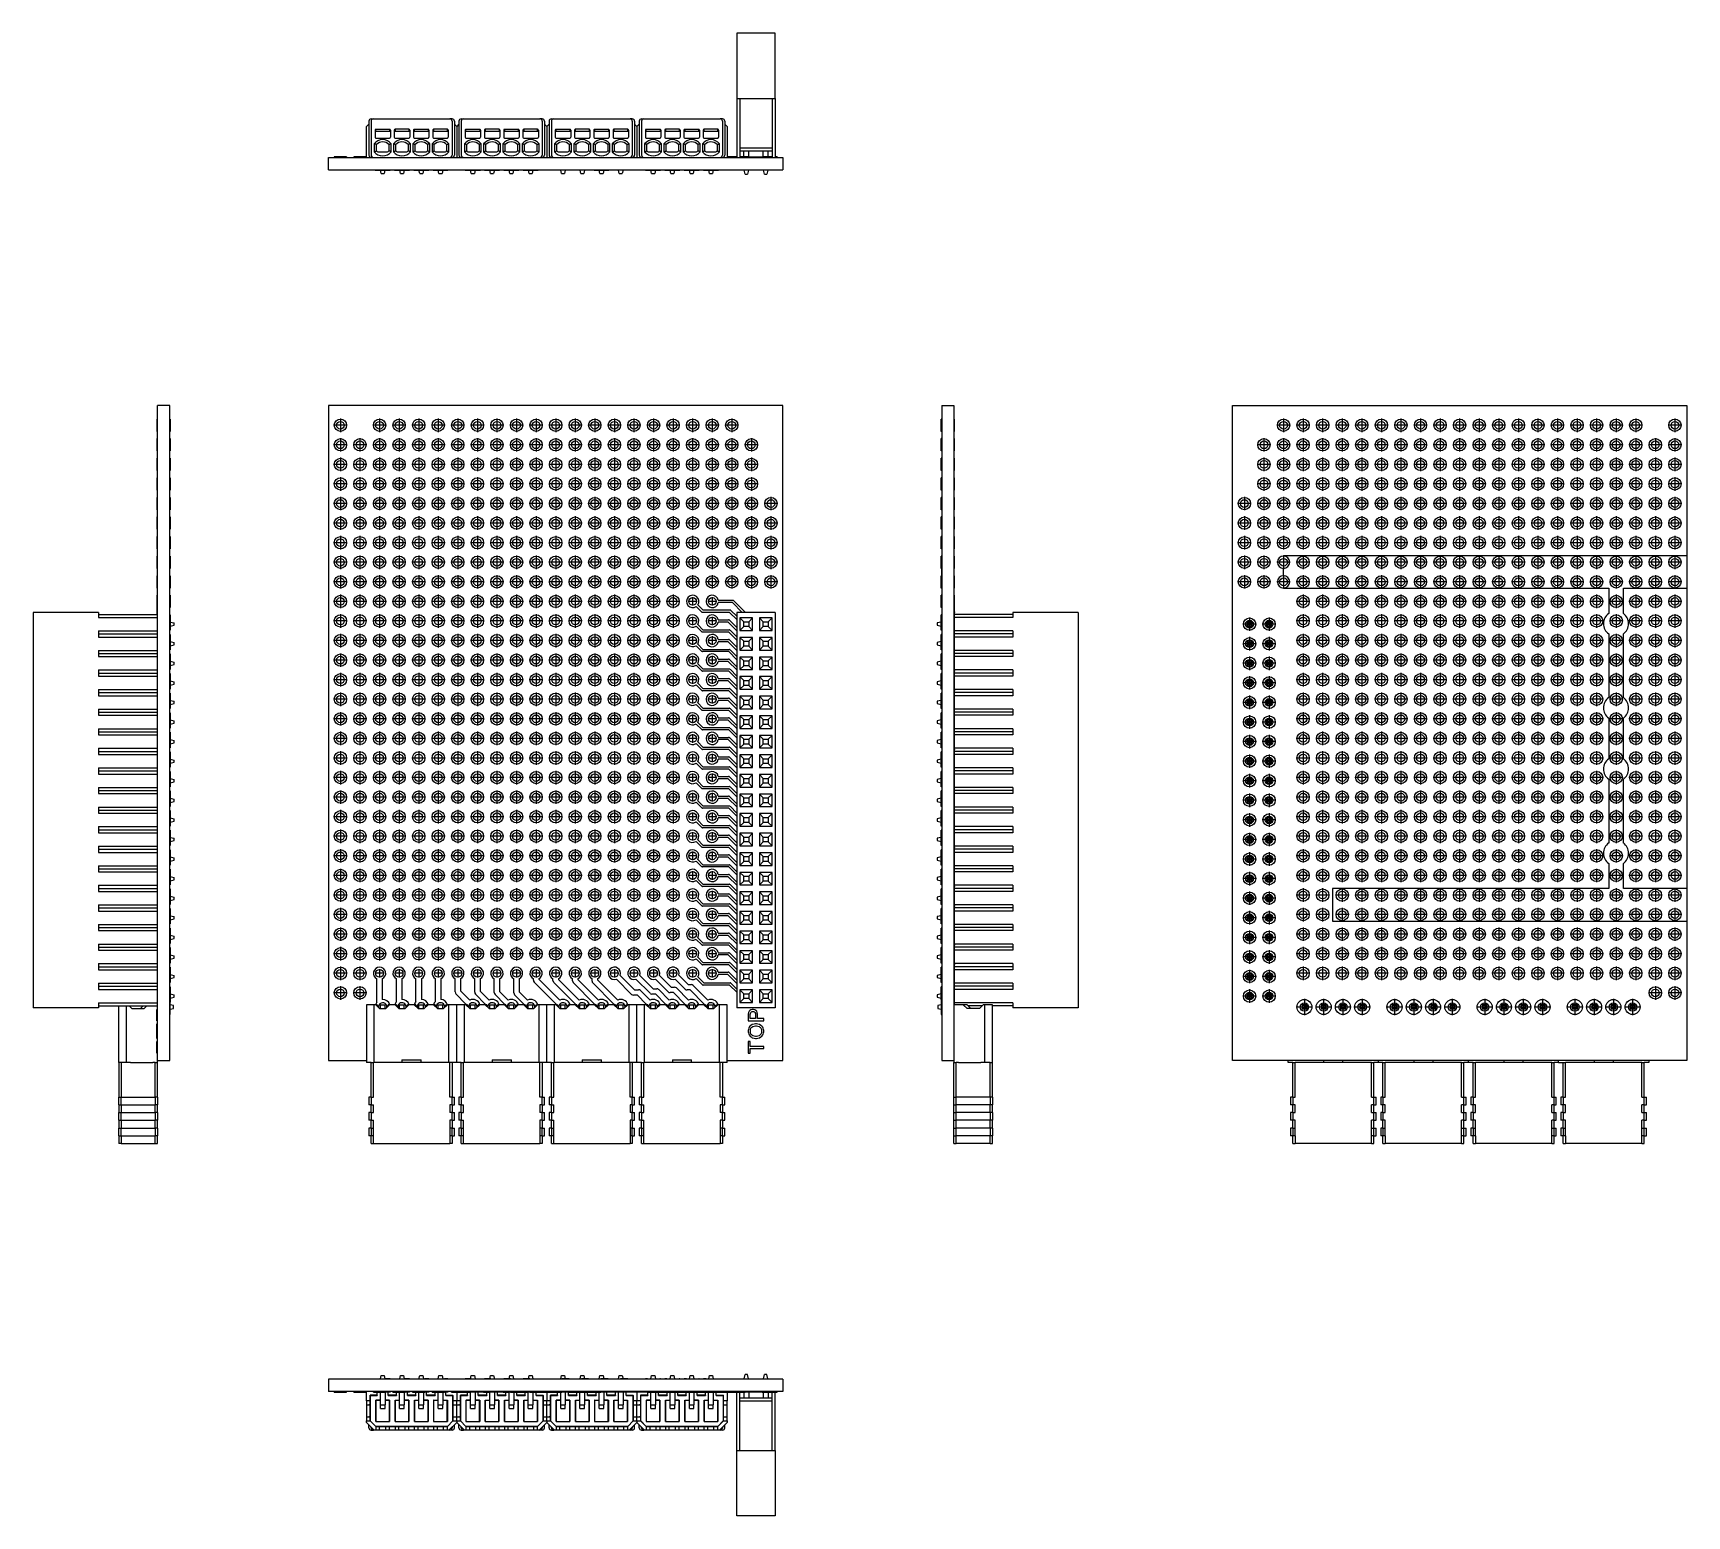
# Model space of a CAD drawing. Header units: millimetres. Extents: x -1068 to -853, y -1009 to -817.
import ezdxf

# ---------------------------------------------------------------- set-up
doc = ezdxf.new("R2010")
doc.units = ezdxf.units.MM
doc.linetypes.add('DOT_CENTER', pattern=[14, 12, -1, 0, -1])
doc.layers.add('1', color=7, linetype='Continuous')

# ---------------------------------------------------------------- blocks, each defined once
blk = doc.blocks.new('RPI_BC_INT_PCB_00910062__1', base_point=(-949.97, -950.08))
at = {"color": 7, "linetype": 'Continuous'}
for p, q in [((-949.9, -866.84), (-949.97, -866.84)), ((-949.97, -867.64), (-949.97, -866.84)), ((-949.9, -865.08), (-948.3, -865.08)), ((-949.9, -865.08), (-949.9, -866.84)), ((-949.9, -866.84), (-949.9, -868.44)), ((-948.3, -865.08), (-948.3, -866.84)), ((-948.3, -866.84), (-948.3, -868.44)), ((-948.23, -866.84), (-948.3, -866.84)), ((-948.23, -867.64), (-948.23, -866.84)), ((-949.97, -868.44), (-949.97, -867.64)), ((-949.9, -868.44), (-949.97, -868.44)), ((-949.9, -868.44), (-949.9, -869.38)), ((-948.3, -868.44), (-948.3, -869.38)), ((-948.23, -868.44), (-948.3, -868.44)), ((-948.23, -868.44), (-948.23, -867.64)), ((-949.9, -869.38), (-949.97, -869.38)), ((-949.97, -870.18), (-949.97, -869.38)), ((-949.97, -870.98), (-949.97, -870.18)), ((-949.9, -870.98), (-949.97, -870.98)), ((-949.9, -869.38), (-949.9, -870.98)), ((-949.9, -870.98), (-949.9, -871.92)), ((-948.3, -869.38), (-948.3, -870.98)), ((-948.23, -869.38), (-948.3, -869.38)), ((-948.3, -870.98), (-948.3, -871.92)), ((-948.23, -870.98), (-948.3, -870.98)), ((-948.23, -870.18), (-948.23, -869.38)), ((-948.23, -870.98), (-948.23, -870.18)), ((-949.9, -871.92), (-949.97, -871.92)), ((-949.97, -872.72), (-949.97, -871.92)), ((-949.97, -873.52), (-949.97, -872.72)), ((-949.9, -873.52), (-949.97, -873.52)), ((-949.9, -871.92), (-949.9, -873.52)), ((-949.9, -873.52), (-949.9, -874.46)), ((-948.3, -871.92), (-948.3, -873.52)), ((-948.23, -871.92), (-948.3, -871.92)), ((-948.3, -873.52), (-948.3, -874.46)), ((-948.23, -873.52), (-948.3, -873.52)), ((-948.23, -872.72), (-948.23, -871.92)), ((-948.23, -873.52), (-948.23, -872.72)), ((-949.97, -875.26), (-949.97, -874.46)), ((-949.9, -874.46), (-949.97, -874.46)), ((-949.97, -876.06), (-949.97, -875.26)), ((-949.9, -874.46), (-949.9, -876.06)), ((-948.3, -874.46), (-948.3, -876.06)), ((-948.23, -874.46), (-948.3, -874.46)), ((-948.23, -875.26), (-948.23, -874.46)), ((-948.23, -876.06), (-948.23, -875.26)), ((-949.9, -876.06), (-949.97, -876.06)), ((-949.97, -877.8), (-949.97, -877)), ((-949.9, -877), (-949.97, -877)), ((-949.97, -878.6), (-949.97, -877.8)), ((-949.9, -876.06), (-949.9, -877)), ((-949.9, -877), (-949.9, -878.6)), ((-948.3, -876.06), (-948.3, -877)), ((-948.23, -876.06), (-948.3, -876.06)), ((-948.3, -877), (-948.3, -878.6)), ((-948.23, -877), (-948.3, -877)), ((-948.23, -877.8), (-948.23, -877)), ((-948.23, -878.6), (-948.23, -877.8)), ((-949.9, -878.6), (-949.97, -878.6)), ((-949.9, -879.54), (-949.97, -879.54)), ((-949.97, -880.34), (-949.97, -879.54)), ((-949.9, -878.6), (-949.9, -879.54)), ((-949.9, -879.54), (-949.9, -881.14)), ((-948.3, -878.6), (-948.3, -879.54)), ((-948.23, -878.6), (-948.3, -878.6)), ((-948.23, -879.54), (-948.3, -879.54)), ((-948.3, -879.54), (-948.3, -881.14)), ((-948.23, -880.34), (-948.23, -879.54)), ((-949.97, -881.14), (-949.97, -880.34)), ((-949.9, -881.14), (-949.97, -881.14)), ((-949.9, -882.08), (-949.97, -882.08)), ((-949.97, -882.88), (-949.97, -882.08)), ((-949.9, -881.14), (-949.9, -882.08)), ((-949.9, -882.08), (-949.9, -883.68)), ((-948.3, -881.14), (-948.3, -882.08)), ((-948.23, -881.14), (-948.3, -881.14)), ((-948.3, -882.08), (-948.3, -883.68)), ((-948.23, -882.08), (-948.3, -882.08)), ((-948.23, -881.14), (-948.23, -880.34)), ((-948.23, -882.88), (-948.23, -882.08)), ((-949.97, -883.68), (-949.97, -882.88)), ((-949.9, -883.68), (-949.97, -883.68)), ((-949.9, -883.68), (-949.9, -884.59)), ((-948.3, -883.68), (-948.3, -884.62)), ((-948.23, -883.68), (-948.3, -883.68)), ((-948.23, -883.68), (-948.23, -882.88)), ((-949.97, -885.42), (-949.97, -884.62)), ((-949.9, -884.62), (-949.97, -884.62)), ((-949.97, -886.22), (-949.97, -885.42)), ((-949.9, -886.22), (-949.97, -886.22)), ((-949.9, -884.59), (-949.88, -884.59)), ((-949.9, -884.59), (-949.9, -884.62)), ((-949.88, -884.62), (-949.9, -884.62)), ((-949.88, -886.22), (-949.9, -886.22)), ((-949.9, -887.16), (-949.9, -886.22)), ((-949.88, -884.59), (-949.88, -884.62)), ((-949.88, -884.62), (-949.88, -886.22)), ((-949.88, -886.22), (-949.88, -887.16)), ((-948.23, -884.62), (-948.3, -884.62)), ((-948.3, -884.62), (-948.3, -886.22)), ((-948.3, -886.22), (-948.3, -887.16)), ((-948.23, -886.22), (-948.3, -886.22)), ((-948.23, -885.42), (-948.23, -884.62)), ((-948.23, -886.22), (-948.23, -885.42)), ((-949.97, -887.96), (-949.97, -887.16)), ((-949.9, -887.16), (-949.97, -887.16)), ((-949.97, -888.76), (-949.97, -887.96)), ((-949.88, -887.16), (-949.9, -887.16)), ((-949.88, -887.16), (-949.88, -888.76)), ((-948.3, -887.16), (-948.3, -888.76)), ((-948.23, -887.16), (-948.3, -887.16)), ((-948.23, -887.96), (-948.23, -887.16)), ((-948.23, -888.76), (-948.23, -887.96)), ((-949.9, -888.76), (-949.97, -888.76)), ((-949.9, -889.7), (-949.97, -889.7)), ((-949.97, -890.5), (-949.97, -889.7)), ((-949.97, -891.3), (-949.97, -890.5)), ((-949.9, -888.76), (-949.9, -888.79)), ((-949.88, -888.76), (-949.9, -888.76)), ((-949.88, -888.79), (-949.9, -888.79)), ((-949.9, -888.79), (-949.9, -889.7)), ((-949.9, -889.7), (-949.9, -891.3)), ((-949.88, -888.76), (-949.88, -888.79)), ((-948.3, -888.76), (-948.3, -889.7)), ((-948.23, -888.76), (-948.3, -888.76)), ((-948.3, -889.7), (-948.3, -891.3)), ((-948.23, -889.7), (-948.3, -889.7)), ((-948.23, -890.5), (-948.23, -889.7)), ((-948.23, -891.3), (-948.23, -890.5)), ((-949.9, -891.3), (-949.97, -891.3)), ((-949.9, -892.24), (-949.97, -892.24)), ((-949.97, -893.04), (-949.97, -892.24)), ((-949.9, -891.3), (-949.9, -892.24)), ((-949.9, -892.24), (-949.9, -893.84)), ((-948.3, -891.3), (-948.3, -891.87)), ((-948.23, -891.3), (-948.3, -891.3)), ((-948.3, -891.87), (-948.3, -891.92)), ((-948.3, -891.92), (-948.3, -892.18)), ((-948.3, -891.92), (-948.23, -891.92)), ((-948.3, -892.18), (-948.3, -892.24)), ((-948.3, -892.24), (-948.3, -892.31)), ((-948.23, -892.24), (-948.3, -892.24)), ((-948.3, -892.31), (-948.3, -892.35)), ((-948.3, -892.35), (-948.3, -892.58)), ((-948.3, -892.58), (-948.3, -892.65)), ((-948.3, -892.65), (-948.3, -893.01)), ((-948.23, -891.87), (-948.23, -891.3)), ((-948.23, -891.87), (-948.23, -891.92)), ((-948.23, -892.24), (-948.23, -891.92)), ((-948.23, -893.04), (-948.23, -892.24)), ((-949.97, -893.84), (-949.97, -893.04)), ((-949.9, -893.84), (-949.97, -893.84)), ((-949.97, -894.25), (-949.97, -893.84)), ((-949.9, -894.25), (-949.97, -894.25)), ((-949.97, -895.58), (-949.97, -894.78)), ((-949.9, -894.78), (-949.97, -894.78)), ((-949.9, -893.84), (-949.9, -894.25)), ((-949.9, -894.25), (-949.9, -894.78)), ((-949.9, -894.78), (-949.9, -896.38)), ((-948.3, -893.01), (-948.3, -893.29)), ((-948.3, -893.29), (-948.3, -893.84)), ((-948.3, -893.84), (-948.3, -894.18)), ((-948.23, -893.84), (-948.3, -893.84)), ((-948.3, -894.18), (-948.3, -894.25)), ((-948.3, -894.25), (-948.3, -894.32)), ((-948.3, -894.32), (-948.3, -894.44)), ((-948.3, -894.44), (-948.3, -894.48)), ((-948.3, -894.48), (-948.3, -894.72)), ((-948.3, -894.48), (-948.23, -894.48)), ((-948.3, -894.72), (-948.3, -894.78)), ((-948.3, -894.78), (-948.3, -894.85)), ((-948.23, -894.78), (-948.3, -894.78)), ((-948.3, -894.85), (-948.3, -894.9)), ((-948.3, -894.9), (-948.3, -895.12)), ((-948.3, -895.12), (-948.3, -895.19)), ((-948.23, -893.84), (-948.23, -893.04)), ((-948.23, -894.44), (-948.23, -893.84)), ((-948.23, -894.48), (-948.23, -894.44)), ((-948.23, -894.78), (-948.23, -894.48)), ((-948.23, -895.58), (-948.23, -894.78)), ((-949.97, -896.38), (-949.97, -895.58)), ((-949.97, -896.79), (-949.97, -896.38)), ((-949.9, -896.38), (-949.97, -896.38)), ((-949.9, -896.79), (-949.97, -896.79)), ((-949.9, -896.38), (-949.9, -896.79)), ((-949.9, -896.79), (-949.9, -897.32)), ((-948.3, -895.19), (-948.3, -895.55)), ((-948.3, -895.55), (-948.3, -895.68)), ((-948.3, -895.68), (-948.3, -895.95)), ((-948.3, -895.95), (-948.3, -896.31)), ((-948.3, -896.31), (-948.3, -896.38)), ((-948.3, -896.38), (-948.3, -896.72)), ((-948.23, -896.38), (-948.3, -896.38)), ((-948.3, -896.72), (-948.3, -896.79)), ((-948.3, -896.79), (-948.3, -896.86)), ((-948.3, -896.86), (-948.3, -896.98)), ((-948.3, -896.98), (-948.3, -897.02)), ((-948.3, -897.02), (-948.3, -897.26)), ((-948.3, -897.02), (-948.23, -897.02)), ((-948.3, -897.26), (-948.3, -897.32)), ((-948.23, -896.38), (-948.23, -895.58)), ((-948.23, -896.98), (-948.23, -896.38)), ((-948.23, -896.98), (-948.23, -897.02)), ((-948.23, -897.32), (-948.23, -897.02)), ((-949.97, -898.12), (-949.97, -897.32)), ((-949.9, -897.32), (-949.97, -897.32)), ((-949.97, -898.92), (-949.97, -898.12)), ((-949.97, -899.33), (-949.97, -898.92)), ((-949.9, -898.92), (-949.97, -898.92)), ((-949.9, -899.33), (-949.97, -899.33)), ((-949.9, -897.32), (-949.9, -898.92)), ((-949.9, -898.92), (-949.9, -899.33)), ((-949.9, -899.33), (-949.9, -899.86)), ((-948.3, -897.32), (-948.3, -897.39)), ((-948.23, -897.32), (-948.3, -897.32)), ((-948.3, -897.39), (-948.3, -897.44)), ((-948.3, -897.44), (-948.3, -897.66)), ((-948.3, -897.66), (-948.3, -897.73)), ((-948.3, -897.73), (-948.3, -898.09)), ((-948.3, -898.09), (-948.3, -898.22)), ((-948.3, -898.22), (-948.3, -898.49)), ((-948.3, -898.49), (-948.3, -898.85)), ((-948.3, -898.85), (-948.3, -898.92)), ((-948.3, -898.92), (-948.3, -899.26)), ((-948.23, -898.92), (-948.3, -898.92)), ((-948.3, -899.26), (-948.3, -899.33)), ((-948.3, -899.33), (-948.3, -899.4)), ((-948.3, -899.4), (-948.3, -899.52)), ((-948.23, -898.12), (-948.23, -897.32)), ((-948.23, -898.92), (-948.23, -898.12)), ((-948.23, -899.52), (-948.23, -898.92)), ((-949.97, -900.66), (-949.97, -899.86)), ((-949.9, -899.86), (-949.97, -899.86)), ((-949.97, -901.46), (-949.97, -900.66)), ((-949.97, -901.87), (-949.97, -901.46)), ((-949.9, -901.46), (-949.97, -901.46)), ((-949.9, -899.86), (-949.9, -901.46)), ((-949.9, -901.46), (-949.9, -901.87)), ((-948.3, -899.52), (-948.3, -899.56)), ((-948.3, -899.56), (-948.3, -899.8)), ((-948.3, -899.56), (-948.23, -899.56)), ((-948.3, -899.8), (-948.3, -899.86)), ((-948.3, -899.86), (-948.3, -899.93)), ((-948.23, -899.86), (-948.3, -899.86)), ((-948.3, -899.93), (-948.3, -899.98)), ((-948.3, -899.98), (-948.3, -900.2)), ((-948.3, -900.2), (-948.3, -900.27)), ((-948.3, -900.27), (-948.3, -900.63)), ((-948.3, -900.63), (-948.3, -900.76)), ((-948.3, -900.76), (-948.3, -901.03)), ((-948.3, -901.03), (-948.3, -901.39)), ((-948.3, -901.39), (-948.3, -901.46)), ((-948.3, -901.46), (-948.3, -901.8)), ((-948.23, -901.46), (-948.3, -901.46)), ((-948.23, -899.52), (-948.23, -899.56)), ((-948.23, -899.86), (-948.23, -899.56)), ((-948.23, -900.66), (-948.23, -899.86)), ((-948.23, -901.46), (-948.23, -900.66)), ((-948.23, -902.06), (-948.23, -901.46)), ((-949.9, -901.87), (-949.97, -901.87)), ((-949.97, -903.2), (-949.97, -902.4)), ((-949.9, -902.4), (-949.97, -902.4)), ((-949.97, -904), (-949.97, -903.2)), ((-949.9, -901.87), (-949.9, -902.4)), ((-949.9, -902.4), (-949.9, -904)), ((-948.3, -901.8), (-948.3, -901.87)), ((-948.3, -901.87), (-948.3, -901.94)), ((-948.3, -901.94), (-948.3, -902.06)), ((-948.3, -902.06), (-948.3, -902.1)), ((-948.3, -902.1), (-948.3, -902.34)), ((-948.3, -902.1), (-948.23, -902.1)), ((-948.3, -902.34), (-948.3, -902.4)), ((-948.3, -902.4), (-948.3, -902.47)), ((-948.23, -902.4), (-948.3, -902.4)), ((-948.3, -902.47), (-948.3, -902.52)), ((-948.3, -902.52), (-948.3, -902.74)), ((-948.3, -902.74), (-948.3, -902.81)), ((-948.3, -902.81), (-948.3, -903.17)), ((-948.3, -903.17), (-948.3, -903.3)), ((-948.3, -903.3), (-948.3, -903.57)), ((-948.3, -903.57), (-948.3, -903.93)), ((-948.23, -902.06), (-948.23, -902.1)), ((-948.23, -902.4), (-948.23, -902.1)), ((-948.23, -903.2), (-948.23, -902.4)), ((-948.23, -904), (-948.23, -903.2)), ((-949.97, -904.41), (-949.97, -904)), ((-949.9, -904), (-949.97, -904)), ((-949.9, -904.41), (-949.97, -904.41)), ((-949.97, -905.74), (-949.97, -904.94)), ((-949.9, -904.94), (-949.97, -904.94)), ((-949.97, -906.54), (-949.97, -905.74)), ((-949.9, -904), (-949.9, -904.41)), ((-949.9, -904.41), (-949.9, -904.94)), ((-949.9, -904.94), (-949.9, -906.54)), ((-948.3, -903.93), (-948.3, -904)), ((-948.3, -904), (-948.3, -904.34)), ((-948.23, -904), (-948.3, -904)), ((-948.3, -904.34), (-948.3, -904.41)), ((-948.3, -904.41), (-948.3, -904.48)), ((-948.3, -904.48), (-948.3, -904.6)), ((-948.3, -904.6), (-948.3, -904.64)), ((-948.3, -904.64), (-948.3, -904.88)), ((-948.3, -904.64), (-948.23, -904.64)), ((-948.3, -904.88), (-948.3, -904.94)), ((-948.3, -904.94), (-948.3, -905.01)), ((-948.23, -904.94), (-948.3, -904.94)), ((-948.3, -905.01), (-948.3, -905.06)), ((-948.3, -905.06), (-948.3, -905.28)), ((-948.3, -905.28), (-948.3, -905.35)), ((-948.3, -905.35), (-948.3, -905.71)), ((-948.3, -905.71), (-948.3, -905.84)), ((-948.3, -905.84), (-948.3, -906.11)), ((-948.23, -904.6), (-948.23, -904)), ((-948.23, -904.64), (-948.23, -904.6)), ((-948.23, -904.94), (-948.23, -904.64)), ((-948.23, -905.74), (-948.23, -904.94)), ((-948.23, -906.54), (-948.23, -905.74)), ((-949.97, -906.95), (-949.97, -906.54)), ((-949.9, -906.54), (-949.97, -906.54)), ((-949.9, -906.95), (-949.97, -906.95)), ((-949.9, -907.48), (-949.97, -907.48)), ((-949.97, -908.28), (-949.97, -907.48)), ((-949.9, -906.54), (-949.9, -906.95)), ((-949.9, -906.95), (-949.9, -907.48)), ((-949.9, -907.48), (-949.9, -909.08)), ((-948.3, -906.11), (-948.3, -906.47)), ((-948.3, -906.47), (-948.3, -906.54)), ((-948.3, -906.54), (-948.3, -906.88)), ((-948.23, -906.54), (-948.3, -906.54)), ((-948.3, -906.88), (-948.3, -906.95)), ((-948.3, -906.95), (-948.3, -907.02)), ((-948.3, -907.02), (-948.3, -907.14)), ((-948.3, -907.14), (-948.3, -907.18)), ((-948.3, -907.18), (-948.3, -907.42)), ((-948.3, -907.18), (-948.23, -907.18)), ((-948.3, -907.42), (-948.3, -907.48)), ((-948.3, -907.48), (-948.3, -907.55)), ((-948.23, -907.48), (-948.3, -907.48)), ((-948.3, -907.55), (-948.3, -907.6)), ((-948.3, -907.6), (-948.3, -907.82)), ((-948.3, -907.82), (-948.3, -907.89)), ((-948.3, -907.89), (-948.3, -908.25)), ((-948.23, -907.14), (-948.23, -906.54)), ((-948.23, -907.18), (-948.23, -907.14)), ((-948.23, -907.48), (-948.23, -907.18)), ((-948.23, -908.28), (-948.23, -907.48)), ((-949.97, -909.08), (-949.97, -908.28)), ((-949.97, -909.49), (-949.97, -909.08)), ((-949.9, -909.08), (-949.97, -909.08)), ((-949.9, -909.49), (-949.97, -909.49)), ((-949.97, -910.82), (-949.97, -910.02)), ((-949.9, -910.02), (-949.97, -910.02)), ((-949.9, -909.08), (-949.9, -909.49)), ((-949.9, -909.49), (-949.9, -910.02)), ((-949.9, -910.02), (-949.9, -911.62)), ((-948.3, -908.25), (-948.3, -908.38)), ((-948.3, -908.38), (-948.3, -908.65)), ((-948.3, -908.65), (-948.3, -909.01)), ((-948.3, -909.01), (-948.3, -909.08)), ((-948.3, -909.08), (-948.3, -909.42)), ((-948.23, -909.08), (-948.3, -909.08)), ((-948.3, -909.42), (-948.3, -909.49)), ((-948.3, -909.49), (-948.3, -909.56)), ((-948.3, -909.56), (-948.3, -909.68)), ((-948.3, -909.68), (-948.3, -909.72)), ((-948.3, -909.72), (-948.3, -909.96)), ((-948.3, -909.72), (-948.23, -909.72)), ((-948.3, -909.96), (-948.3, -910.02)), ((-948.3, -910.02), (-948.3, -910.09)), ((-948.23, -910.02), (-948.3, -910.02)), ((-948.3, -910.09), (-948.3, -910.14)), ((-948.3, -910.14), (-948.3, -910.36)), ((-948.23, -909.08), (-948.23, -908.28)), ((-948.23, -909.68), (-948.23, -909.08)), ((-948.23, -909.68), (-948.23, -909.72)), ((-948.23, -910.02), (-948.23, -909.72)), ((-948.23, -910.82), (-948.23, -910.02)), ((-949.97, -911.62), (-949.97, -910.82)), ((-949.97, -912.03), (-949.97, -911.62)), ((-949.9, -911.62), (-949.97, -911.62)), ((-949.9, -912.03), (-949.97, -912.03)), ((-949.9, -911.62), (-949.9, -912.03)), ((-949.9, -912.03), (-949.9, -912.56)), ((-948.3, -910.36), (-948.3, -910.43)), ((-948.3, -910.43), (-948.3, -910.79)), ((-948.3, -910.79), (-948.3, -910.92)), ((-948.3, -910.92), (-948.3, -911.19)), ((-948.3, -911.19), (-948.3, -911.55)), ((-948.3, -911.55), (-948.3, -911.62)), ((-948.3, -911.62), (-948.3, -911.96)), ((-948.23, -911.62), (-948.3, -911.62)), ((-948.3, -911.96), (-948.3, -912.03)), ((-948.3, -912.03), (-948.3, -912.1)), ((-948.3, -912.1), (-948.3, -912.22)), ((-948.3, -912.22), (-948.3, -912.26)), ((-948.3, -912.26), (-948.3, -912.5)), ((-948.3, -912.26), (-948.23, -912.26)), ((-948.23, -911.62), (-948.23, -910.82)), ((-948.23, -912.22), (-948.23, -911.62)), ((-948.23, -912.26), (-948.23, -912.22)), ((-948.23, -912.56), (-948.23, -912.26)), ((-949.97, -913.36), (-949.97, -912.56)), ((-949.9, -912.56), (-949.97, -912.56)), ((-949.97, -914.16), (-949.97, -913.36)), ((-949.97, -914.57), (-949.97, -914.16)), ((-949.9, -914.16), (-949.97, -914.16)), ((-949.9, -912.56), (-949.9, -914.16)), ((-949.9, -914.16), (-949.9, -914.57)), ((-948.3, -912.5), (-948.3, -912.56)), ((-948.3, -912.56), (-948.3, -912.63)), ((-948.23, -912.56), (-948.3, -912.56)), ((-948.3, -912.63), (-948.3, -912.68)), ((-948.3, -912.68), (-948.3, -912.9)), ((-948.3, -912.9), (-948.3, -912.97)), ((-948.3, -912.97), (-948.3, -913.33)), ((-948.3, -913.33), (-948.3, -913.46)), ((-948.3, -913.46), (-948.3, -913.73)), ((-948.3, -913.73), (-948.3, -914.09)), ((-948.3, -914.09), (-948.3, -914.16)), ((-948.3, -914.16), (-948.3, -914.5)), ((-948.23, -914.16), (-948.3, -914.16)), ((-948.23, -913.36), (-948.23, -912.56)), ((-948.23, -914.16), (-948.23, -913.36)), ((-948.23, -914.76), (-948.23, -914.16)), ((-949.9, -914.57), (-949.97, -914.57)), ((-949.97, -915.9), (-949.97, -915.1)), ((-949.9, -915.1), (-949.97, -915.1)), ((-949.97, -916.7), (-949.97, -915.9)), ((-949.9, -914.57), (-949.9, -915.1)), ((-949.9, -915.1), (-949.9, -916.7)), ((-948.3, -914.5), (-948.3, -914.57)), ((-948.3, -914.57), (-948.3, -914.64)), ((-948.3, -914.64), (-948.3, -914.76)), ((-948.3, -914.76), (-948.3, -914.8)), ((-948.3, -914.8), (-948.3, -915.04)), ((-948.3, -914.8), (-948.23, -914.8)), ((-948.3, -915.04), (-948.3, -915.1)), ((-948.3, -915.1), (-948.3, -915.17)), ((-948.23, -915.1), (-948.3, -915.1)), ((-948.3, -915.17), (-948.3, -915.22)), ((-948.3, -915.22), (-948.3, -915.44)), ((-948.3, -915.44), (-948.3, -915.51)), ((-948.3, -915.51), (-948.3, -915.87)), ((-948.3, -915.87), (-948.3, -916)), ((-948.3, -916), (-948.3, -916.27)), ((-948.3, -916.27), (-948.3, -916.63)), ((-948.23, -914.8), (-948.23, -914.76)), ((-948.23, -915.1), (-948.23, -914.8)), ((-948.23, -915.9), (-948.23, -915.1)), ((-948.23, -916.7), (-948.23, -915.9)), ((-949.97, -917.11), (-949.97, -916.7)), ((-949.9, -916.7), (-949.97, -916.7)), ((-949.9, -917.11), (-949.97, -917.11)), ((-949.97, -918.44), (-949.97, -917.64)), ((-949.9, -917.64), (-949.97, -917.64)), ((-949.97, -919.24), (-949.97, -918.44)), ((-949.9, -916.7), (-949.9, -917.11)), ((-949.9, -917.11), (-949.9, -917.64)), ((-949.9, -917.64), (-949.9, -919.24)), ((-948.3, -916.63), (-948.3, -916.7)), ((-948.3, -916.7), (-948.3, -917.04)), ((-948.23, -916.7), (-948.3, -916.7)), ((-948.3, -917.04), (-948.3, -917.11)), ((-948.3, -917.11), (-948.3, -917.18)), ((-948.3, -917.18), (-948.3, -917.3)), ((-948.3, -917.3), (-948.3, -917.34)), ((-948.3, -917.34), (-948.3, -917.58)), ((-948.3, -917.34), (-948.23, -917.34)), ((-948.3, -917.58), (-948.3, -917.64)), ((-948.3, -917.64), (-948.3, -917.71)), ((-948.23, -917.64), (-948.3, -917.64)), ((-948.3, -917.71), (-948.3, -917.76)), ((-948.3, -917.76), (-948.3, -917.98)), ((-948.3, -917.98), (-948.3, -918.05)), ((-948.3, -918.05), (-948.3, -918.41)), ((-948.3, -918.41), (-948.3, -918.54)), ((-948.3, -918.54), (-948.3, -918.81)), ((-948.23, -917.3), (-948.23, -916.7)), ((-948.23, -917.34), (-948.23, -917.3)), ((-948.23, -917.64), (-948.23, -917.34)), ((-948.23, -918.44), (-948.23, -917.64)), ((-948.23, -919.24), (-948.23, -918.44)), ((-949.97, -919.65), (-949.97, -919.24)), ((-949.9, -919.24), (-949.97, -919.24)), ((-949.9, -919.65), (-949.97, -919.65)), ((-949.97, -920.98), (-949.97, -920.18)), ((-949.9, -920.18), (-949.97, -920.18)), ((-949.9, -919.24), (-949.9, -919.65)), ((-949.9, -919.65), (-949.9, -920.18)), ((-949.9, -920.18), (-949.9, -921.78)), ((-948.3, -918.81), (-948.3, -919.17)), ((-948.3, -919.17), (-948.3, -919.24)), ((-948.3, -919.24), (-948.3, -919.58)), ((-948.23, -919.24), (-948.3, -919.24)), ((-948.3, -919.58), (-948.3, -919.65)), ((-948.3, -919.65), (-948.3, -919.72)), ((-948.3, -919.72), (-948.3, -919.84)), ((-948.3, -919.84), (-948.3, -919.88)), ((-948.3, -919.88), (-948.3, -920.12)), ((-948.3, -919.88), (-948.23, -919.88)), ((-948.3, -920.12), (-948.3, -920.18)), ((-948.3, -920.18), (-948.3, -920.25)), ((-948.23, -920.18), (-948.3, -920.18)), ((-948.3, -920.25), (-948.3, -920.3)), ((-948.3, -920.3), (-948.3, -920.52)), ((-948.3, -920.52), (-948.3, -920.59)), ((-948.3, -920.59), (-948.3, -920.95)), ((-948.23, -919.84), (-948.23, -919.24)), ((-948.23, -919.88), (-948.23, -919.84)), ((-948.23, -920.18), (-948.23, -919.88)), ((-948.23, -920.98), (-948.23, -920.18)), ((-949.97, -921.78), (-949.97, -920.98)), ((-949.97, -922.19), (-949.97, -921.78)), ((-949.9, -921.78), (-949.97, -921.78)), ((-949.9, -922.19), (-949.97, -922.19)), ((-949.97, -923.52), (-949.97, -922.72)), ((-949.9, -922.72), (-949.97, -922.72)), ((-949.9, -921.78), (-949.9, -922.19)), ((-949.9, -922.19), (-949.9, -922.72)), ((-949.9, -922.72), (-949.9, -924.32)), ((-948.3, -920.95), (-948.3, -921.08)), ((-948.3, -921.08), (-948.3, -921.35)), ((-948.3, -921.35), (-948.3, -921.71)), ((-948.3, -921.71), (-948.3, -921.78)), ((-948.3, -921.78), (-948.3, -922.12)), ((-948.23, -921.78), (-948.3, -921.78)), ((-948.3, -922.12), (-948.3, -922.19)), ((-948.3, -922.19), (-948.3, -922.26)), ((-948.3, -922.26), (-948.3, -922.38)), ((-948.3, -922.38), (-948.3, -922.42)), ((-948.3, -922.42), (-948.3, -922.66)), ((-948.3, -922.42), (-948.23, -922.42)), ((-948.3, -922.66), (-948.3, -922.72)), ((-948.3, -922.72), (-948.3, -922.79)), ((-948.23, -922.72), (-948.3, -922.72)), ((-948.3, -922.79), (-948.3, -922.84)), ((-948.3, -922.84), (-948.3, -923.06)), ((-948.23, -921.78), (-948.23, -920.98)), ((-948.23, -922.38), (-948.23, -921.78)), ((-948.23, -922.38), (-948.23, -922.42)), ((-948.23, -922.72), (-948.23, -922.42)), ((-948.23, -923.52), (-948.23, -922.72)), ((-949.97, -924.32), (-949.97, -923.52)), ((-949.97, -924.73), (-949.97, -924.32)), ((-949.9, -924.32), (-949.97, -924.32)), ((-949.9, -924.73), (-949.97, -924.73)), ((-949.9, -924.32), (-949.9, -924.73)), ((-949.9, -924.73), (-949.9, -925.26)), ((-948.3, -923.06), (-948.3, -923.13)), ((-948.3, -923.13), (-948.3, -923.49)), ((-948.3, -923.49), (-948.3, -923.62)), ((-948.3, -923.62), (-948.3, -923.89)), ((-948.3, -923.89), (-948.3, -924.25)), ((-948.3, -924.25), (-948.3, -924.32)), ((-948.3, -924.32), (-948.3, -924.66)), ((-948.23, -924.32), (-948.3, -924.32)), ((-948.3, -924.66), (-948.3, -924.73)), ((-948.3, -924.73), (-948.3, -924.8)), ((-948.3, -924.8), (-948.3, -924.92)), ((-948.3, -924.92), (-948.3, -924.96)), ((-948.3, -924.96), (-948.3, -925.2)), ((-948.3, -924.96), (-948.23, -924.96)), ((-948.23, -924.32), (-948.23, -923.52)), ((-948.23, -924.92), (-948.23, -924.32)), ((-948.23, -924.92), (-948.23, -924.96)), ((-948.23, -925.26), (-948.23, -924.96)), ((-949.97, -926.06), (-949.97, -925.26)), ((-949.9, -925.26), (-949.97, -925.26)), ((-949.97, -926.86), (-949.97, -926.06)), ((-949.97, -927.27), (-949.97, -926.86)), ((-949.9, -926.86), (-949.97, -926.86)), ((-949.9, -927.27), (-949.97, -927.27)), ((-949.9, -925.26), (-949.9, -926.86)), ((-949.9, -926.86), (-949.9, -927.27)), ((-949.9, -927.27), (-949.9, -927.77)), ((-948.3, -925.2), (-948.3, -925.26)), ((-948.3, -925.26), (-948.3, -925.33)), ((-948.23, -925.26), (-948.3, -925.26)), ((-948.3, -925.33), (-948.3, -925.38)), ((-948.3, -925.38), (-948.3, -925.6)), ((-948.3, -925.6), (-948.3, -925.67)), ((-948.3, -925.67), (-948.3, -926.03)), ((-948.3, -926.03), (-948.3, -926.16)), ((-948.3, -926.16), (-948.3, -926.43)), ((-948.3, -926.43), (-948.3, -926.79)), ((-948.3, -926.79), (-948.3, -926.86)), ((-948.3, -926.86), (-948.3, -927.2)), ((-948.23, -926.86), (-948.3, -926.86)), ((-948.3, -927.2), (-948.3, -927.27)), ((-948.3, -927.27), (-948.3, -927.34)), ((-948.23, -926.06), (-948.23, -925.26)), ((-948.23, -926.86), (-948.23, -926.06)), ((-948.23, -927.46), (-948.23, -926.86)), ((-949.9, -927.8), (-949.97, -927.8)), ((-949.97, -928.6), (-949.97, -927.8)), ((-949.97, -929.4), (-949.97, -928.6)), ((-949.9, -929.4), (-949.97, -929.4)), ((-949.97, -929.81), (-949.97, -929.4)), ((-949.9, -927.77), (-949.88, -927.77)), ((-949.9, -927.77), (-949.9, -927.8)), ((-949.88, -927.8), (-949.9, -927.8)), ((-949.9, -929.4), (-949.9, -929.81)), ((-949.88, -929.4), (-949.9, -929.4)), ((-949.88, -927.77), (-949.88, -927.8)), ((-949.88, -927.8), (-949.88, -929.4)), ((-949.88, -929.4), (-949.88, -930.34)), ((-948.3, -927.34), (-948.3, -927.46)), ((-948.3, -927.46), (-948.3, -927.5)), ((-948.3, -927.5), (-948.3, -927.74)), ((-948.3, -927.5), (-948.23, -927.5)), ((-948.3, -927.74), (-948.3, -927.8)), ((-948.3, -927.8), (-948.3, -927.87)), ((-948.23, -927.8), (-948.3, -927.8)), ((-948.3, -927.87), (-948.3, -927.92)), ((-948.3, -927.92), (-948.3, -928.14)), ((-948.3, -928.14), (-948.3, -928.21)), ((-948.3, -928.21), (-948.3, -928.57)), ((-948.3, -928.57), (-948.3, -928.7)), ((-948.3, -928.7), (-948.3, -928.97)), ((-948.3, -928.97), (-948.3, -929.33)), ((-948.3, -929.33), (-948.3, -929.4)), ((-948.3, -929.4), (-948.3, -929.74)), ((-948.23, -929.4), (-948.3, -929.4)), ((-948.23, -927.46), (-948.23, -927.5)), ((-948.23, -927.8), (-948.23, -927.5)), ((-948.23, -928.6), (-948.23, -927.8)), ((-948.23, -929.4), (-948.23, -928.6)), ((-948.23, -930), (-948.23, -929.4)), ((-949.9, -929.81), (-949.97, -929.81)), ((-949.97, -931.14), (-949.97, -930.34)), ((-949.9, -930.34), (-949.97, -930.34)), ((-949.97, -931.94), (-949.97, -931.14)), ((-949.9, -929.81), (-949.9, -930.34)), ((-949.88, -930.34), (-949.9, -930.34)), ((-949.88, -930.34), (-949.88, -931.94)), ((-948.3, -929.74), (-948.3, -929.81)), ((-948.3, -929.81), (-948.3, -929.88)), ((-948.3, -929.88), (-948.3, -930)), ((-948.3, -930), (-948.3, -930.04)), ((-948.3, -930.04), (-948.3, -930.28)), ((-948.3, -930.04), (-948.23, -930.04)), ((-948.3, -930.28), (-948.3, -930.34)), ((-948.3, -930.34), (-948.3, -930.41)), ((-948.23, -930.34), (-948.3, -930.34)), ((-948.3, -930.41), (-948.3, -930.46)), ((-948.3, -930.46), (-948.3, -930.68)), ((-948.3, -930.68), (-948.3, -930.75)), ((-948.3, -930.75), (-948.3, -931.11)), ((-948.3, -931.11), (-948.3, -931.24)), ((-948.3, -931.24), (-948.3, -931.51)), ((-948.3, -931.51), (-948.3, -931.87)), ((-948.23, -930), (-948.23, -930.04)), ((-948.23, -930.34), (-948.23, -930.04)), ((-948.23, -931.14), (-948.23, -930.34)), ((-948.23, -931.94), (-948.23, -931.14)), ((-949.97, -932.35), (-949.97, -931.94)), ((-949.9, -931.94), (-949.97, -931.94)), ((-949.9, -932.35), (-949.97, -932.35)), ((-949.97, -933.68), (-949.97, -932.88)), ((-949.9, -932.88), (-949.97, -932.88)), ((-949.97, -934.48), (-949.97, -933.68)), ((-949.9, -931.94), (-949.9, -931.97)), ((-949.88, -931.94), (-949.9, -931.94)), ((-949.88, -931.97), (-949.9, -931.97)), ((-949.9, -931.97), (-949.9, -932.35)), ((-949.9, -932.35), (-949.9, -932.88)), ((-949.9, -932.88), (-949.9, -934.48)), ((-949.88, -931.94), (-949.88, -931.97)), ((-948.3, -931.87), (-948.3, -931.94)), ((-948.3, -931.94), (-948.3, -932.28)), ((-948.23, -931.94), (-948.3, -931.94)), ((-948.3, -932.28), (-948.3, -932.35)), ((-948.3, -932.35), (-948.3, -932.42)), ((-948.3, -932.42), (-948.3, -932.54)), ((-948.3, -932.54), (-948.3, -932.58)), ((-948.3, -932.58), (-948.3, -932.82)), ((-948.3, -932.58), (-948.23, -932.58)), ((-948.3, -932.82), (-948.3, -932.88)), ((-948.3, -932.88), (-948.3, -932.95)), ((-948.23, -932.88), (-948.3, -932.88)), ((-948.3, -932.95), (-948.3, -933)), ((-948.3, -933), (-948.3, -933.22)), ((-948.3, -933.22), (-948.3, -933.29)), ((-948.3, -933.29), (-948.3, -933.65)), ((-948.3, -933.65), (-948.3, -933.78)), ((-948.23, -932.54), (-948.23, -931.94)), ((-948.23, -932.58), (-948.23, -932.54)), ((-948.23, -932.88), (-948.23, -932.58)), ((-948.23, -933.68), (-948.23, -932.88)), ((-948.23, -934.48), (-948.23, -933.68)), ((-949.97, -934.89), (-949.97, -934.48)), ((-949.9, -934.48), (-949.97, -934.48)), ((-949.9, -934.89), (-949.97, -934.89)), ((-949.97, -936.22), (-949.97, -935.42)), ((-949.9, -935.42), (-949.97, -935.42)), ((-949.9, -934.48), (-949.9, -934.89)), ((-949.9, -934.89), (-949.9, -935.42)), ((-949.9, -935.42), (-949.9, -937.02)), ((-948.3, -933.78), (-948.3, -934.05)), ((-948.3, -934.05), (-948.3, -934.41)), ((-948.3, -934.41), (-948.3, -934.48)), ((-948.3, -934.48), (-948.3, -934.82)), ((-948.23, -934.48), (-948.3, -934.48)), ((-948.3, -934.82), (-948.3, -934.89)), ((-948.3, -934.89), (-948.3, -934.96)), ((-948.3, -934.96), (-948.3, -935.08)), ((-948.3, -935.08), (-948.3, -935.12)), ((-948.3, -935.12), (-948.3, -935.36)), ((-948.3, -935.12), (-948.23, -935.12)), ((-948.3, -935.36), (-948.3, -935.42)), ((-948.3, -935.42), (-948.3, -935.49)), ((-948.23, -935.42), (-948.3, -935.42)), ((-948.3, -935.49), (-948.3, -935.54)), ((-948.3, -935.54), (-948.3, -935.76)), ((-948.3, -935.76), (-948.3, -935.83)), ((-948.3, -935.83), (-948.3, -936.19)), ((-948.23, -935.08), (-948.23, -934.48)), ((-948.23, -935.08), (-948.23, -935.12)), ((-948.23, -935.42), (-948.23, -935.12)), ((-948.23, -936.22), (-948.23, -935.42)), ((-949.97, -937.02), (-949.97, -936.22)), ((-949.97, -937.43), (-949.97, -937.02)), ((-949.9, -937.02), (-949.97, -937.02)), ((-949.9, -937.43), (-949.97, -937.43)), ((-949.9, -937.96), (-949.97, -937.96)), ((-949.97, -938.76), (-949.97, -937.96)), ((-949.9, -937.02), (-949.9, -937.43)), ((-949.9, -937.43), (-949.9, -937.96)), ((-949.9, -937.96), (-949.9, -939.56)), ((-948.3, -936.19), (-948.3, -936.32)), ((-948.3, -936.32), (-948.3, -936.59)), ((-948.3, -936.59), (-948.3, -936.95)), ((-948.3, -936.95), (-948.3, -937.02)), ((-948.3, -937.02), (-948.3, -937.36)), ((-948.23, -937.02), (-948.3, -937.02)), ((-948.3, -937.36), (-948.3, -937.43)), ((-948.3, -937.43), (-948.3, -937.5)), ((-948.3, -937.5), (-948.3, -937.62)), ((-948.3, -937.62), (-948.3, -937.66)), ((-948.3, -937.66), (-948.3, -937.9)), ((-948.3, -937.66), (-948.23, -937.66)), ((-948.3, -937.9), (-948.3, -937.96)), ((-948.3, -937.96), (-948.3, -938.03)), ((-948.23, -937.96), (-948.3, -937.96)), ((-948.3, -938.03), (-948.3, -938.08)), ((-948.23, -937.02), (-948.23, -936.22)), ((-948.23, -937.62), (-948.23, -937.02)), ((-948.23, -937.62), (-948.23, -937.66)), ((-948.23, -937.96), (-948.23, -937.66)), ((-948.23, -938.76), (-948.23, -937.96)), ((-949.97, -939.56), (-949.97, -938.76)), ((-949.9, -939.56), (-949.97, -939.56)), ((-949.97, -939.97), (-949.97, -939.56)), ((-949.9, -939.97), (-949.97, -939.97)), ((-949.9, -939.56), (-949.9, -939.97)), ((-949.9, -939.97), (-949.9, -940.5)), ((-948.3, -938.08), (-948.3, -938.3)), ((-948.3, -938.3), (-948.3, -938.37)), ((-948.3, -938.37), (-948.3, -938.73)), ((-948.3, -938.73), (-948.3, -938.86)), ((-948.3, -938.86), (-948.3, -939.13)), ((-948.3, -939.13), (-948.3, -939.48)), ((-948.3, -939.48), (-948.3, -939.49)), ((-948.3, -939.48), (-948.3, -939.48)), ((-948.3, -939.49), (-948.3, -939.56)), ((-948.23, -939.56), (-948.3, -939.56)), ((-948.3, -939.56), (-948.3, -939.64)), ((-948.3, -939.64), (-948.3, -939.68)), ((-948.3, -939.68), (-948.3, -939.72)), ((-948.3, -939.72), (-948.3, -939.76)), ((-948.3, -939.76), (-948.3, -939.89)), ((-948.3, -939.89), (-948.3, -939.93)), ((-948.3, -939.93), (-948.3, -939.97)), ((-948.3, -939.97), (-948.3, -940.01)), ((-948.3, -939.97), (-948.3, -939.97)), ((-948.3, -940.01), (-948.3, -940.04)), ((-948.3, -940.04), (-948.3, -940.22)), ((-948.23, -939.56), (-948.23, -938.76)), ((-948.23, -940.5), (-948.23, -939.56)), ((-949.9, -940.5), (-949.97, -940.5)), ((-949.97, -941.3), (-949.97, -940.5)), ((-949.97, -942.1), (-949.97, -941.3)), ((-949.9, -942.1), (-949.97, -942.1)), ((-949.97, -942.16), (-949.97, -942.1)), ((-949.97, -942.16), (-949.97, -944.11)), ((-949.97, -942.16), (-949.9, -942.16)), ((-949.9, -940.5), (-949.9, -942.1)), ((-949.9, -942.1), (-949.9, -942.16)), ((-949.9, -942.16), (-949.9, -942.83)), ((-948.3, -940.22), (-948.3, -940.25)), ((-948.3, -940.25), (-948.3, -940.29)), ((-948.3, -940.29), (-948.3, -940.3)), ((-948.3, -940.3), (-948.3, -940.44)), ((-948.3, -940.44), (-948.3, -940.5)), ((-948.3, -940.5), (-948.3, -940.55)), ((-948.23, -940.5), (-948.3, -940.5)), ((-948.3, -940.55), (-948.3, -940.56)), ((-948.3, -940.56), (-948.3, -940.59)), ((-948.3, -940.59), (-948.3, -940.76)), ((-948.3, -940.76), (-948.3, -940.82)), ((-948.3, -940.82), (-948.3, -940.84)), ((-948.3, -940.84), (-948.3, -940.89)), ((-948.3, -940.89), (-948.3, -940.91)), ((-948.3, -940.91), (-948.3, -940.92)), ((-948.3, -940.92), (-948.3, -941.15)), ((-948.3, -941.15), (-948.3, -941.18)), ((-948.3, -941.18), (-948.3, -941.22)), ((-948.3, -941.22), (-948.3, -941.26)), ((-948.3, -941.26), (-948.3, -941.26)), ((-948.3, -941.26), (-948.3, -941.27)), ((-948.3, -941.27), (-948.3, -941.3)), ((-948.3, -941.3), (-948.3, -941.35)), ((-948.3, -941.35), (-948.3, -941.43)), ((-948.3, -941.43), (-948.3, -941.46)), ((-948.3, -941.46), (-948.3, -941.47)), ((-948.3, -941.47), (-948.3, -941.49)), ((-948.3, -941.49), (-948.3, -941.51)), ((-948.3, -941.51), (-948.3, -941.55)), ((-948.3, -941.55), (-948.3, -941.59)), ((-948.3, -941.59), (-948.3, -941.65)), ((-948.3, -941.65), (-948.3, -942.1)), ((-948.23, -942.1), (-948.3, -942.1)), ((-948.3, -942.1), (-948.3, -942.16)), ((-948.3, -942.16), (-948.3, -942.4)), ((-948.23, -941.3), (-948.23, -940.5)), ((-948.23, -942.1), (-948.23, -941.3)), ((-948.23, -942.52), (-948.23, -942.1)), ((-949.97, -944.11), (-949.9, -944.11)), ((-949.9, -942.83), (-949.9, -943.43)), ((-949.9, -943.43), (-949.9, -944.11)), ((-949.9, -944.11), (-949.9, -950.08)), ((-948.3, -942.4), (-948.3, -942.44)), ((-948.3, -942.44), (-948.3, -942.48)), ((-948.3, -942.48), (-948.3, -942.51)), ((-948.3, -942.51), (-948.3, -942.52)), ((-948.3, -942.52), (-948.3, -942.53)), ((-948.3, -942.52), (-948.23, -942.52)), ((-948.3, -942.53), (-948.3, -942.58)), ((-948.3, -942.58), (-948.3, -942.74)), ((-948.3, -942.74), (-948.3, -942.74)), ((-948.3, -942.74), (-948.3, -942.74)), ((-948.3, -942.74), (-948.3, -942.83)), ((-948.3, -942.74), (-948.3, -942.74)), ((-948.3, -942.74), (-948.3, -942.74)), ((-948.3, -942.74), (-948.3, -942.74)), ((-948.3, -942.74), (-948.3, -942.74)), ((-948.3, -942.83), (-948.3, -942.98)), ((-948.3, -942.98), (-948.3, -943.43)), ((-948.3, -943.43), (-948.3, -943.46)), ((-948.3, -943.46), (-948.3, -943.49)), ((-948.3, -943.49), (-948.3, -943.59)), ((-948.3, -943.59), (-948.3, -943.69)), ((-948.3, -943.69), (-948.3, -943.73)), ((-948.3, -943.73), (-948.3, -943.76)), ((-948.3, -943.76), (-948.3, -943.83)), ((-948.3, -943.83), (-948.3, -943.84)), ((-948.3, -943.84), (-948.3, -943.96)), ((-948.3, -943.96), (-948.3, -944.04)), ((-948.3, -944.04), (-948.3, -944.11)), ((-948.3, -944.11), (-948.3, -944.91)), ((-948.3, -944.11), (-948.3, -944.11)), ((-948.23, -942.83), (-948.23, -942.52)), ((-948.3, -944.91), (-948.3, -945.31)), ((-948.3, -945.31), (-948.3, -945.34)), ((-948.3, -945.34), (-948.3, -945.41)), ((-948.3, -945.41), (-948.3, -945.51)), ((-948.3, -945.51), (-948.3, -945.61)), ((-948.3, -945.61), (-948.3, -945.66)), ((-948.3, -945.66), (-948.3, -945.74)), ((-948.3, -945.74), (-948.3, -945.81)), ((-948.3, -945.81), (-948.3, -945.86)), ((-948.3, -945.86), (-948.3, -945.89)), ((-948.3, -945.89), (-948.3, -946.04)), ((-948.3, -946.04), (-948.3, -946.19)), ((-948.3, -946.19), (-948.3, -946.34)), ((-948.3, -946.34), (-948.3, -946.49)), ((-948.3, -946.49), (-948.3, -946.64)), ((-948.3, -946.64), (-948.3, -946.66)), ((-948.3, -946.66), (-948.3, -946.71)), ((-948.3, -946.71), (-948.3, -946.76)), ((-948.3, -946.76), (-948.3, -946.79)), ((-948.3, -946.79), (-948.3, -946.86)), ((-948.3, -946.86), (-948.3, -946.91)), ((-948.3, -946.91), (-948.3, -947.01)), ((-948.3, -947.01), (-948.3, -947.11)), ((-948.3, -947.11), (-948.3, -947.19)), ((-948.3, -947.19), (-948.3, -947.21)), ((-948.3, -947.21), (-948.3, -947.61)), ((-948.3, -947.61), (-948.3, -949.14)), ((-949.9, -950.08), (-948.3, -950.08)), ((-948.3, -949.14), (-948.3, -949.98)), ((-948.3, -949.98), (-948.3, -950.08))]:
    blk.add_line(p, q, dxfattribs=at)
at = {"color": 2, "linetype": 'Continuous'}
for p, q in [((-948.3, -891.87), (-948.23, -891.87)), ((-948.3, -894.44), (-948.23, -894.44)), ((-948.3, -896.98), (-948.23, -896.98)), ((-948.3, -899.52), (-948.23, -899.52)), ((-948.3, -902.06), (-948.23, -902.06)), ((-948.3, -904.6), (-948.23, -904.6)), ((-948.3, -907.14), (-948.23, -907.14)), ((-948.3, -909.68), (-948.23, -909.68)), ((-948.3, -912.22), (-948.23, -912.22)), ((-948.3, -914.76), (-948.23, -914.76)), ((-948.3, -917.3), (-948.23, -917.3)), ((-948.3, -919.84), (-948.23, -919.84)), ((-948.3, -922.38), (-948.23, -922.38)), ((-948.3, -924.92), (-948.23, -924.92)), ((-948.3, -927.46), (-948.23, -927.46)), ((-948.3, -930), (-948.23, -930)), ((-948.3, -932.54), (-948.23, -932.54)), ((-948.3, -935.08), (-948.23, -935.08)), ((-948.3, -937.62), (-948.23, -937.62))]:
    blk.add_line(p, q, dxfattribs=at)
at = {"layer": '1', "color": 2, "linetype": 'DOT_CENTER'}
for p, q in [((-949.9, -867.64), (-949.97, -867.64)), ((-948.23, -867.64), (-948.3, -867.64)), ((-949.9, -870.18), (-949.97, -870.18)), ((-948.23, -870.18), (-948.3, -870.18)), ((-949.9, -872.72), (-949.97, -872.72)), ((-948.23, -872.72), (-948.3, -872.72)), ((-949.9, -875.26), (-949.97, -875.26)), ((-948.23, -875.26), (-948.3, -875.26)), ((-949.9, -877.8), (-949.97, -877.8)), ((-948.23, -877.8), (-948.3, -877.8)), ((-949.9, -880.34), (-949.97, -880.34)), ((-948.23, -880.34), (-948.3, -880.34)), ((-949.9, -882.88), (-949.97, -882.88)), ((-948.23, -882.88), (-948.3, -882.88)), ((-949.88, -885.42), (-949.97, -885.42)), ((-948.23, -885.42), (-948.3, -885.42)), ((-949.88, -887.96), (-949.97, -887.96)), ((-948.23, -887.96), (-948.3, -887.96)), ((-949.9, -890.5), (-949.97, -890.5)), ((-948.23, -890.5), (-948.3, -890.5)), ((-949.9, -893.04), (-949.97, -893.04)), ((-948.23, -893.04), (-948.3, -893.04)), ((-949.9, -895.58), (-949.97, -895.58)), ((-948.23, -895.58), (-948.3, -895.58)), ((-949.9, -898.12), (-949.97, -898.12)), ((-948.23, -898.12), (-948.3, -898.12)), ((-949.9, -900.66), (-949.97, -900.66)), ((-948.23, -900.66), (-948.3, -900.66)), ((-949.9, -903.2), (-949.97, -903.2)), ((-948.23, -903.2), (-948.3, -903.2)), ((-949.9, -905.74), (-949.97, -905.74)), ((-948.23, -905.74), (-948.3, -905.74)), ((-949.9, -908.28), (-949.97, -908.28)), ((-948.23, -908.28), (-948.3, -908.28)), ((-949.9, -910.82), (-949.97, -910.82)), ((-948.23, -910.82), (-948.3, -910.82)), ((-949.9, -913.36), (-949.97, -913.36)), ((-948.23, -913.36), (-948.3, -913.36)), ((-949.9, -915.9), (-949.97, -915.9)), ((-948.23, -915.9), (-948.3, -915.9)), ((-949.9, -918.44), (-949.97, -918.44)), ((-948.23, -918.44), (-948.3, -918.44)), ((-949.9, -920.98), (-949.97, -920.98)), ((-948.23, -920.98), (-948.3, -920.98)), ((-949.9, -923.52), (-949.97, -923.52)), ((-948.23, -923.52), (-948.3, -923.52)), ((-949.9, -926.06), (-949.97, -926.06)), ((-948.23, -926.06), (-948.3, -926.06)), ((-949.88, -928.6), (-949.97, -928.6)), ((-948.23, -928.6), (-948.3, -928.6)), ((-949.88, -931.14), (-949.97, -931.14)), ((-948.23, -931.14), (-948.3, -931.14)), ((-949.9, -933.68), (-949.97, -933.68)), ((-948.23, -933.68), (-948.3, -933.68)), ((-949.9, -936.22), (-949.97, -936.22)), ((-948.23, -936.22), (-948.3, -936.22)), ((-949.9, -938.76), (-949.97, -938.76)), ((-948.23, -938.76), (-948.3, -938.76)), ((-949.9, -941.3), (-949.97, -941.3)), ((-948.23, -941.3), (-948.3, -941.3)), ((-949.97, -943.13), (-949.9, -943.13))]:
    blk.add_line(p, q, dxfattribs=at)
blk = doc.blocks.new('PSTD_0_65X0_65_40-2_54__2', base_point=(-950.5, -943.23))
at = {"color": 7, "linetype": 'Continuous'}
for p, q in [((-948.3, -892.18), (-948.3, -892.24)), ((-948.3, -892.24), (-948.3, -892.31)), ((-948.3, -892.31), (-948.3, -892.35)), ((-948.3, -892.35), (-948.3, -892.58)), ((-948.3, -892.58), (-948.3, -892.65)), ((-948.3, -892.65), (-948.3, -893.01)), ((-940.67, -892.18), (-948.23, -892.18)), ((-940.67, -892.58), (-948.23, -892.58)), ((-940.67, -891.93), (-940.67, -892.18)), ((-932.17, -891.93), (-940.67, -891.93)), ((-940.67, -892.18), (-940.67, -892.58)), ((-932.17, -891.93), (-932.17, -943.23)), ((-949.97, -893.18), (-950.5, -893.3)), ((-950.5, -893.3), (-950.5, -893.6)), ((-950.5, -893.6), (-949.97, -893.73)), ((-948.3, -893.01), (-948.3, -893.29)), ((-948.3, -893.29), (-948.3, -893.84)), ((-948.3, -893.84), (-948.3, -894.18)), ((-948.3, -894.18), (-948.3, -894.25)), ((-948.3, -894.25), (-948.3, -894.32)), ((-948.3, -894.32), (-948.3, -894.44)), ((-948.3, -894.44), (-948.3, -894.48)), ((-948.3, -894.48), (-948.3, -894.72)), ((-948.3, -894.72), (-948.3, -894.78)), ((-948.3, -894.78), (-948.3, -894.85)), ((-948.3, -894.85), (-948.3, -894.9)), ((-948.3, -894.9), (-948.3, -895.12)), ((-948.3, -895.12), (-948.3, -895.19)), ((-940.67, -894.32), (-948.23, -894.32)), ((-940.67, -894.72), (-948.23, -894.72)), ((-940.67, -895.12), (-948.23, -895.12)), ((-940.67, -894.32), (-940.67, -894.72)), ((-940.67, -894.72), (-940.67, -895.12)), ((-949.97, -895.72), (-950.5, -895.84)), ((-950.5, -895.84), (-950.5, -896.14)), ((-950.5, -896.14), (-949.97, -896.27)), ((-948.3, -895.19), (-948.3, -895.55)), ((-948.3, -895.55), (-948.3, -895.68)), ((-948.3, -895.68), (-948.3, -895.95)), ((-948.3, -895.95), (-948.3, -896.31)), ((-948.3, -896.31), (-948.3, -896.38)), ((-948.3, -896.38), (-948.3, -896.72)), ((-948.3, -896.72), (-948.3, -896.79)), ((-948.3, -896.79), (-948.3, -896.86)), ((-948.3, -896.86), (-948.3, -896.98)), ((-948.3, -896.98), (-948.3, -897.02)), ((-948.3, -897.02), (-948.3, -897.26)), ((-948.3, -897.26), (-948.3, -897.32)), ((-940.67, -896.86), (-948.23, -896.86)), ((-940.67, -897.26), (-948.23, -897.26)), ((-940.67, -896.86), (-940.67, -897.26)), ((-940.67, -897.26), (-940.67, -897.66)), ((-949.97, -898.26), (-950.5, -898.38)), ((-950.5, -898.38), (-950.5, -898.68)), ((-950.5, -898.68), (-949.97, -898.81)), ((-948.3, -897.32), (-948.3, -897.39)), ((-948.3, -897.39), (-948.3, -897.44)), ((-948.3, -897.44), (-948.3, -897.66)), ((-948.3, -897.66), (-948.3, -897.73)), ((-948.3, -897.73), (-948.3, -898.09)), ((-948.3, -898.09), (-948.3, -898.22)), ((-948.3, -898.22), (-948.3, -898.49)), ((-948.3, -898.49), (-948.3, -898.85)), ((-948.3, -898.85), (-948.3, -898.92)), ((-948.3, -898.92), (-948.3, -899.26)), ((-948.3, -899.26), (-948.3, -899.33)), ((-948.3, -899.33), (-948.3, -899.4)), ((-948.3, -899.4), (-948.3, -899.52)), ((-940.67, -897.66), (-948.23, -897.66)), ((-940.67, -899.4), (-948.23, -899.4)), ((-940.67, -899.4), (-940.67, -899.8)), ((-949.97, -900.8), (-950.5, -900.92)), ((-950.5, -900.92), (-950.5, -901.22)), ((-950.5, -901.22), (-949.97, -901.35)), ((-948.3, -899.52), (-948.3, -899.56)), ((-948.3, -899.56), (-948.3, -899.8)), ((-948.3, -899.8), (-948.3, -899.86)), ((-948.3, -899.86), (-948.3, -899.93)), ((-948.3, -899.93), (-948.3, -899.98)), ((-948.3, -899.98), (-948.3, -900.2)), ((-948.3, -900.2), (-948.3, -900.27)), ((-948.3, -900.27), (-948.3, -900.63)), ((-948.3, -900.63), (-948.3, -900.76)), ((-948.3, -900.76), (-948.3, -901.03)), ((-948.3, -901.03), (-948.3, -901.39)), ((-948.3, -901.39), (-948.3, -901.46)), ((-948.3, -901.46), (-948.3, -901.8)), ((-940.67, -899.8), (-948.23, -899.8)), ((-940.67, -900.2), (-948.23, -900.2)), ((-940.67, -899.8), (-940.67, -900.2)), ((-949.97, -903.34), (-950.5, -903.46)), ((-950.5, -903.46), (-950.5, -903.76)), ((-948.3, -901.8), (-948.3, -901.87)), ((-948.3, -901.87), (-948.3, -901.94)), ((-948.3, -901.94), (-948.3, -902.06)), ((-948.3, -902.06), (-948.3, -902.1)), ((-948.3, -902.1), (-948.3, -902.34)), ((-948.3, -902.34), (-948.3, -902.4)), ((-948.3, -902.4), (-948.3, -902.47)), ((-948.3, -902.47), (-948.3, -902.52)), ((-948.3, -902.52), (-948.3, -902.74)), ((-948.3, -902.74), (-948.3, -902.81)), ((-948.3, -902.81), (-948.3, -903.17)), ((-948.3, -903.17), (-948.3, -903.3)), ((-948.3, -903.3), (-948.3, -903.57)), ((-948.3, -903.57), (-948.3, -903.93)), ((-940.67, -901.94), (-948.23, -901.94)), ((-940.67, -902.34), (-948.23, -902.34)), ((-940.67, -902.74), (-948.23, -902.74)), ((-940.67, -901.94), (-940.67, -902.34)), ((-940.67, -902.34), (-940.67, -902.74)), ((-950.5, -903.76), (-949.97, -903.89)), ((-948.3, -903.93), (-948.3, -904)), ((-948.3, -904), (-948.3, -904.34)), ((-948.3, -904.34), (-948.3, -904.41)), ((-948.3, -904.41), (-948.3, -904.48)), ((-948.3, -904.48), (-948.3, -904.6)), ((-948.3, -904.6), (-948.3, -904.64)), ((-948.3, -904.64), (-948.3, -904.88)), ((-948.3, -904.88), (-948.3, -904.94)), ((-948.3, -904.94), (-948.3, -905.01)), ((-948.3, -905.01), (-948.3, -905.06)), ((-948.3, -905.06), (-948.3, -905.28)), ((-948.3, -905.28), (-948.3, -905.35)), ((-948.3, -905.35), (-948.3, -905.71)), ((-948.3, -905.71), (-948.3, -905.84)), ((-948.3, -905.84), (-948.3, -906.11)), ((-940.67, -904.48), (-948.23, -904.48)), ((-940.67, -904.88), (-948.23, -904.88)), ((-940.67, -905.28), (-948.23, -905.28)), ((-940.67, -904.48), (-940.67, -904.88)), ((-940.67, -904.88), (-940.67, -905.28)), ((-949.97, -905.88), (-950.5, -906)), ((-950.5, -906), (-950.5, -906.3)), ((-950.5, -906.3), (-949.97, -906.43)), ((-948.3, -906.11), (-948.3, -906.47)), ((-948.3, -906.47), (-948.3, -906.54)), ((-948.3, -906.54), (-948.3, -906.88)), ((-948.3, -906.88), (-948.3, -906.95)), ((-948.3, -906.95), (-948.3, -907.02)), ((-948.3, -907.02), (-948.3, -907.14)), ((-948.3, -907.14), (-948.3, -907.18)), ((-948.3, -907.18), (-948.3, -907.42)), ((-948.3, -907.42), (-948.3, -907.48)), ((-948.3, -907.48), (-948.3, -907.55)), ((-948.3, -907.55), (-948.3, -907.6)), ((-948.3, -907.6), (-948.3, -907.82)), ((-948.3, -907.82), (-948.3, -907.89)), ((-948.3, -907.89), (-948.3, -908.25)), ((-940.67, -907.02), (-948.23, -907.02)), ((-940.67, -907.42), (-948.23, -907.42)), ((-940.67, -907.82), (-948.23, -907.82)), ((-940.67, -907.02), (-940.67, -907.42)), ((-940.67, -907.42), (-940.67, -907.82)), ((-949.97, -908.42), (-950.5, -908.54)), ((-950.5, -908.54), (-950.5, -908.84)), ((-950.5, -908.84), (-949.97, -908.97)), ((-948.3, -908.25), (-948.3, -908.38)), ((-948.3, -908.38), (-948.3, -908.65)), ((-948.3, -908.65), (-948.3, -909.01)), ((-948.3, -909.01), (-948.3, -909.08)), ((-948.3, -909.08), (-948.3, -909.42)), ((-948.3, -909.42), (-948.3, -909.49)), ((-948.3, -909.49), (-948.3, -909.56)), ((-948.3, -909.56), (-948.3, -909.68)), ((-948.3, -909.68), (-948.3, -909.72)), ((-948.3, -909.72), (-948.3, -909.96)), ((-948.3, -909.96), (-948.3, -910.02)), ((-948.3, -910.02), (-948.3, -910.09)), ((-948.3, -910.09), (-948.3, -910.14)), ((-948.3, -910.14), (-948.3, -910.36)), ((-940.67, -909.56), (-948.23, -909.56)), ((-940.67, -909.96), (-948.23, -909.96)), ((-940.67, -909.56), (-940.67, -909.96)), ((-940.67, -909.96), (-940.67, -910.36)), ((-949.97, -910.96), (-950.5, -911.08)), ((-950.5, -911.08), (-950.5, -911.38)), ((-950.5, -911.38), (-949.97, -911.51)), ((-948.3, -910.36), (-948.3, -910.43)), ((-948.3, -910.43), (-948.3, -910.79)), ((-948.3, -910.79), (-948.3, -910.92)), ((-948.3, -910.92), (-948.3, -911.19)), ((-948.3, -911.19), (-948.3, -911.55)), ((-948.3, -911.55), (-948.3, -911.62)), ((-948.3, -911.62), (-948.3, -911.96)), ((-948.3, -911.96), (-948.3, -912.03)), ((-948.3, -912.03), (-948.3, -912.1)), ((-948.3, -912.1), (-948.3, -912.22)), ((-948.3, -912.22), (-948.3, -912.26)), ((-948.3, -912.26), (-948.3, -912.5)), ((-940.67, -910.36), (-948.23, -910.36)), ((-940.67, -912.1), (-948.23, -912.1)), ((-940.67, -912.1), (-940.67, -912.5)), ((-949.97, -913.5), (-950.5, -913.62)), ((-950.5, -913.62), (-950.5, -913.92)), ((-950.5, -913.92), (-949.97, -914.05)), ((-948.3, -912.5), (-948.3, -912.56)), ((-948.3, -912.56), (-948.3, -912.63)), ((-948.3, -912.63), (-948.3, -912.68)), ((-948.3, -912.68), (-948.3, -912.9)), ((-948.3, -912.9), (-948.3, -912.97)), ((-948.3, -912.97), (-948.3, -913.33)), ((-948.3, -913.33), (-948.3, -913.46)), ((-948.3, -913.46), (-948.3, -913.73)), ((-948.3, -913.73), (-948.3, -914.09)), ((-948.3, -914.09), (-948.3, -914.16)), ((-948.3, -914.16), (-948.3, -914.5)), ((-940.67, -912.5), (-948.23, -912.5)), ((-940.67, -912.9), (-948.23, -912.9)), ((-940.67, -912.5), (-940.67, -912.9)), ((-949.97, -916.04), (-950.5, -916.16)), ((-950.5, -916.16), (-950.5, -916.46)), ((-950.5, -916.46), (-949.97, -916.59)), ((-948.3, -914.5), (-948.3, -914.57)), ((-948.3, -914.57), (-948.3, -914.64)), ((-948.3, -914.64), (-948.3, -914.76)), ((-948.3, -914.76), (-948.3, -914.8)), ((-948.3, -914.8), (-948.3, -915.04)), ((-948.3, -915.04), (-948.3, -915.1)), ((-948.3, -915.1), (-948.3, -915.17)), ((-948.3, -915.17), (-948.3, -915.22)), ((-948.3, -915.22), (-948.3, -915.44)), ((-948.3, -915.44), (-948.3, -915.51)), ((-948.3, -915.51), (-948.3, -915.87)), ((-948.3, -915.87), (-948.3, -916)), ((-948.3, -916), (-948.3, -916.27)), ((-948.3, -916.27), (-948.3, -916.63)), ((-940.67, -914.64), (-948.23, -914.64)), ((-940.67, -915.04), (-948.23, -915.04)), ((-940.67, -915.44), (-948.23, -915.44)), ((-940.67, -914.64), (-940.67, -915.04)), ((-940.67, -915.04), (-940.67, -915.44)), ((-949.97, -918.58), (-950.5, -918.7)), ((-950.5, -918.7), (-950.5, -919)), ((-948.3, -916.63), (-948.3, -916.7)), ((-948.3, -916.7), (-948.3, -917.04)), ((-948.3, -917.04), (-948.3, -917.11)), ((-948.3, -917.11), (-948.3, -917.18)), ((-948.3, -917.18), (-948.3, -917.3)), ((-948.3, -917.3), (-948.3, -917.34)), ((-948.3, -917.34), (-948.3, -917.58)), ((-948.3, -917.58), (-948.3, -917.64)), ((-948.3, -917.64), (-948.3, -917.71)), ((-948.3, -917.71), (-948.3, -917.76)), ((-948.3, -917.76), (-948.3, -917.98)), ((-948.3, -917.98), (-948.3, -918.05)), ((-948.3, -918.05), (-948.3, -918.41)), ((-948.3, -918.41), (-948.3, -918.54)), ((-948.3, -918.54), (-948.3, -918.81)), ((-940.67, -917.18), (-948.23, -917.18)), ((-940.67, -917.58), (-948.23, -917.58)), ((-940.67, -917.98), (-948.23, -917.98)), ((-940.67, -917.18), (-940.67, -917.58)), ((-940.67, -917.58), (-940.67, -917.98)), ((-950.5, -919), (-949.97, -919.13)), ((-948.3, -918.81), (-948.3, -919.17)), ((-948.3, -919.17), (-948.3, -919.24)), ((-948.3, -919.24), (-948.3, -919.58)), ((-948.3, -919.58), (-948.3, -919.65)), ((-948.3, -919.65), (-948.3, -919.72)), ((-948.3, -919.72), (-948.3, -919.84)), ((-948.3, -919.84), (-948.3, -919.88)), ((-948.3, -919.88), (-948.3, -920.12)), ((-948.3, -920.12), (-948.3, -920.18)), ((-948.3, -920.18), (-948.3, -920.25)), ((-948.3, -920.25), (-948.3, -920.3)), ((-948.3, -920.3), (-948.3, -920.52)), ((-948.3, -920.52), (-948.3, -920.59)), ((-948.3, -920.59), (-948.3, -920.95)), ((-940.67, -919.72), (-948.23, -919.72)), ((-940.67, -920.12), (-948.23, -920.12)), ((-940.67, -920.52), (-948.23, -920.52)), ((-940.67, -919.72), (-940.67, -920.12)), ((-940.67, -920.12), (-940.67, -920.52)), ((-949.97, -921.12), (-950.5, -921.24)), ((-950.5, -921.24), (-950.5, -921.54)), ((-950.5, -921.54), (-949.97, -921.67)), ((-948.3, -920.95), (-948.3, -921.08)), ((-948.3, -921.08), (-948.3, -921.35)), ((-948.3, -921.35), (-948.3, -921.71)), ((-948.3, -921.71), (-948.3, -921.78)), ((-948.3, -921.78), (-948.3, -922.12)), ((-948.3, -922.12), (-948.3, -922.19)), ((-948.3, -922.19), (-948.3, -922.26)), ((-948.3, -922.26), (-948.3, -922.38)), ((-948.3, -922.38), (-948.3, -922.42)), ((-948.3, -922.42), (-948.3, -922.66)), ((-948.3, -922.66), (-948.3, -922.72)), ((-948.3, -922.72), (-948.3, -922.79)), ((-948.3, -922.79), (-948.3, -922.84)), ((-948.3, -922.84), (-948.3, -923.06)), ((-940.67, -922.26), (-948.23, -922.26)), ((-940.67, -922.66), (-948.23, -922.66)), ((-940.67, -922.26), (-940.67, -922.66)), ((-940.67, -922.66), (-940.67, -923.06)), ((-949.97, -923.66), (-950.5, -923.78)), ((-950.5, -923.78), (-950.5, -924.08)), ((-950.5, -924.08), (-949.97, -924.21)), ((-948.3, -923.06), (-948.3, -923.13)), ((-948.3, -923.13), (-948.3, -923.49)), ((-948.3, -923.49), (-948.3, -923.62)), ((-948.3, -923.62), (-948.3, -923.89)), ((-948.3, -923.89), (-948.3, -924.25)), ((-948.3, -924.25), (-948.3, -924.32)), ((-948.3, -924.32), (-948.3, -924.66)), ((-948.3, -924.66), (-948.3, -924.73)), ((-948.3, -924.73), (-948.3, -924.8)), ((-948.3, -924.8), (-948.3, -924.92)), ((-948.3, -924.92), (-948.3, -924.96)), ((-948.3, -924.96), (-948.3, -925.2)), ((-940.67, -923.06), (-948.23, -923.06)), ((-940.67, -924.8), (-948.23, -924.8)), ((-940.67, -924.8), (-940.67, -925.2)), ((-949.97, -926.2), (-950.5, -926.32)), ((-950.5, -926.32), (-950.5, -926.62)), ((-950.5, -926.62), (-949.97, -926.75)), ((-948.3, -925.2), (-948.3, -925.26)), ((-948.3, -925.26), (-948.3, -925.33)), ((-948.3, -925.33), (-948.3, -925.38)), ((-948.3, -925.38), (-948.3, -925.6)), ((-948.3, -925.6), (-948.3, -925.67)), ((-948.3, -925.67), (-948.3, -926.03)), ((-948.3, -926.03), (-948.3, -926.16)), ((-948.3, -926.16), (-948.3, -926.43)), ((-948.3, -926.43), (-948.3, -926.79)), ((-948.3, -926.79), (-948.3, -926.86)), ((-948.3, -926.86), (-948.3, -927.2)), ((-948.3, -927.2), (-948.3, -927.27)), ((-948.3, -927.27), (-948.3, -927.34)), ((-940.67, -925.2), (-948.23, -925.2)), ((-940.67, -925.6), (-948.23, -925.6)), ((-940.67, -925.2), (-940.67, -925.6)), ((-949.97, -928.74), (-950.5, -928.86)), ((-950.5, -928.86), (-950.5, -929.16)), ((-950.5, -929.16), (-949.97, -929.29)), ((-948.3, -927.34), (-948.3, -927.46)), ((-948.3, -927.46), (-948.3, -927.5)), ((-948.3, -927.5), (-948.3, -927.74)), ((-948.3, -927.74), (-948.3, -927.8)), ((-948.3, -927.8), (-948.3, -927.87)), ((-948.3, -927.87), (-948.3, -927.92)), ((-948.3, -927.92), (-948.3, -928.14)), ((-948.3, -928.14), (-948.3, -928.21)), ((-948.3, -928.21), (-948.3, -928.57)), ((-948.3, -928.57), (-948.3, -928.7)), ((-948.3, -928.7), (-948.3, -928.97)), ((-948.3, -928.97), (-948.3, -929.33)), ((-948.3, -929.33), (-948.3, -929.4)), ((-948.3, -929.4), (-948.3, -929.74)), ((-940.67, -927.34), (-948.23, -927.34)), ((-940.67, -927.74), (-948.23, -927.74)), ((-940.67, -928.14), (-948.23, -928.14)), ((-940.67, -927.34), (-940.67, -927.74)), ((-940.67, -927.74), (-940.67, -928.14)), ((-949.97, -931.28), (-950.5, -931.4)), ((-950.5, -931.4), (-950.5, -931.7)), ((-948.3, -929.74), (-948.3, -929.81)), ((-948.3, -929.81), (-948.3, -929.88)), ((-948.3, -929.88), (-948.3, -930)), ((-948.3, -930), (-948.3, -930.04)), ((-948.3, -930.04), (-948.3, -930.28)), ((-948.3, -930.28), (-948.3, -930.34)), ((-948.3, -930.34), (-948.3, -930.41)), ((-948.3, -930.41), (-948.3, -930.46)), ((-948.3, -930.46), (-948.3, -930.68)), ((-948.3, -930.68), (-948.3, -930.75)), ((-948.3, -930.75), (-948.3, -931.11)), ((-948.3, -931.11), (-948.3, -931.24)), ((-948.3, -931.24), (-948.3, -931.51)), ((-948.3, -931.51), (-948.3, -931.87)), ((-940.67, -929.88), (-948.23, -929.88)), ((-940.67, -930.28), (-948.23, -930.28)), ((-940.67, -930.68), (-948.23, -930.68)), ((-940.67, -929.88), (-940.67, -930.28)), ((-940.67, -930.28), (-940.67, -930.68)), ((-950.5, -931.7), (-949.97, -931.83)), ((-948.3, -931.87), (-948.3, -931.94)), ((-948.3, -931.94), (-948.3, -932.28)), ((-948.3, -932.28), (-948.3, -932.35)), ((-948.3, -932.35), (-948.3, -932.42)), ((-948.3, -932.42), (-948.3, -932.54)), ((-948.3, -932.54), (-948.3, -932.58)), ((-948.3, -932.58), (-948.3, -932.82)), ((-948.3, -932.82), (-948.3, -932.88)), ((-948.3, -932.88), (-948.3, -932.95)), ((-948.3, -932.95), (-948.3, -933)), ((-948.3, -933), (-948.3, -933.22)), ((-948.3, -933.22), (-948.3, -933.29)), ((-948.3, -933.29), (-948.3, -933.65)), ((-948.3, -933.65), (-948.3, -933.78)), ((-940.67, -932.42), (-948.23, -932.42)), ((-940.67, -932.82), (-948.23, -932.82)), ((-940.67, -933.22), (-948.23, -933.22)), ((-940.67, -932.42), (-940.67, -932.82)), ((-940.67, -932.82), (-940.67, -933.22)), ((-949.97, -933.82), (-950.5, -933.94)), ((-950.5, -933.94), (-950.5, -934.24)), ((-950.5, -934.24), (-949.97, -934.37)), ((-948.3, -933.78), (-948.3, -934.05)), ((-948.3, -934.05), (-948.3, -934.41)), ((-948.3, -934.41), (-948.3, -934.48)), ((-948.3, -934.48), (-948.3, -934.82)), ((-948.3, -934.82), (-948.3, -934.89)), ((-948.3, -934.89), (-948.3, -934.96)), ((-948.3, -934.96), (-948.3, -935.08)), ((-948.3, -935.08), (-948.3, -935.12)), ((-948.3, -935.12), (-948.3, -935.36)), ((-948.3, -935.36), (-948.3, -935.42)), ((-948.3, -935.42), (-948.3, -935.49)), ((-948.3, -935.49), (-948.3, -935.54)), ((-948.3, -935.54), (-948.3, -935.76)), ((-948.3, -935.76), (-948.3, -935.83)), ((-948.3, -935.83), (-948.3, -936.19)), ((-940.67, -934.96), (-948.23, -934.96)), ((-940.67, -935.36), (-948.23, -935.36)), ((-940.67, -935.76), (-948.23, -935.76)), ((-940.67, -934.96), (-940.67, -935.36)), ((-940.67, -935.36), (-940.67, -935.76)), ((-949.97, -936.36), (-950.5, -936.48)), ((-950.5, -936.48), (-950.5, -936.78)), ((-950.5, -936.78), (-949.97, -936.91)), ((-948.3, -936.19), (-948.3, -936.32)), ((-948.3, -936.32), (-948.3, -936.59)), ((-948.3, -936.59), (-948.3, -936.95)), ((-948.3, -936.95), (-948.3, -937.02)), ((-948.3, -937.02), (-948.3, -937.36)), ((-948.3, -937.36), (-948.3, -937.43)), ((-948.3, -937.43), (-948.3, -937.5)), ((-948.3, -937.5), (-948.3, -937.62)), ((-948.3, -937.62), (-948.3, -937.66)), ((-948.3, -937.66), (-948.3, -937.9)), ((-948.3, -937.9), (-948.3, -937.96)), ((-948.3, -937.96), (-948.3, -938.03)), ((-948.3, -938.03), (-948.3, -938.08)), ((-940.67, -937.5), (-948.23, -937.5)), ((-940.67, -937.9), (-948.23, -937.9)), ((-940.67, -937.5), (-940.67, -937.9)), ((-940.67, -937.9), (-940.67, -938.3)), ((-949.97, -938.9), (-950.5, -939.02)), ((-950.5, -939.02), (-950.5, -939.32)), ((-950.5, -939.32), (-949.97, -939.45)), ((-948.3, -938.08), (-948.3, -938.3)), ((-948.3, -938.3), (-948.3, -938.37)), ((-948.3, -938.37), (-948.3, -938.73)), ((-948.3, -938.73), (-948.3, -938.86)), ((-948.3, -938.86), (-948.3, -939.13)), ((-948.3, -939.13), (-948.3, -939.48)), ((-948.3, -939.48), (-948.3, -939.49)), ((-948.3, -939.48), (-948.3, -939.48)), ((-948.3, -939.49), (-948.3, -939.56)), ((-948.3, -939.56), (-948.3, -939.64)), ((-948.3, -939.64), (-948.3, -939.68)), ((-948.3, -939.68), (-948.3, -939.72)), ((-948.3, -939.72), (-948.3, -939.76)), ((-948.3, -939.76), (-948.3, -939.89)), ((-948.3, -939.89), (-948.3, -939.93)), ((-948.3, -939.93), (-948.3, -939.97)), ((-948.3, -939.97), (-948.3, -940.01)), ((-948.3, -939.97), (-948.3, -939.97)), ((-948.3, -940.01), (-948.3, -940.04)), ((-948.3, -940.04), (-948.3, -940.22)), ((-940.67, -938.3), (-948.23, -938.3)), ((-940.67, -940.04), (-948.23, -940.04)), ((-940.67, -940.04), (-940.67, -940.44)), ((-949.97, -941.44), (-950.5, -941.56)), ((-950.5, -941.56), (-950.5, -941.86)), ((-950.5, -941.86), (-949.97, -941.99)), ((-948.3, -940.22), (-948.3, -940.25)), ((-948.3, -940.25), (-948.3, -940.29)), ((-948.3, -940.29), (-948.3, -940.3)), ((-948.3, -940.3), (-948.3, -940.44)), ((-948.3, -940.44), (-948.3, -940.5)), ((-948.3, -940.5), (-948.3, -940.55)), ((-948.3, -940.55), (-948.3, -940.56)), ((-948.3, -940.56), (-948.3, -940.59)), ((-948.3, -940.59), (-948.3, -940.76)), ((-948.3, -940.76), (-948.3, -940.82)), ((-948.3, -940.82), (-948.3, -940.84)), ((-948.3, -940.84), (-948.3, -940.89)), ((-948.3, -940.89), (-948.3, -940.91)), ((-948.3, -940.91), (-948.3, -940.92)), ((-948.3, -940.92), (-948.3, -941.15)), ((-948.3, -941.15), (-948.3, -941.18)), ((-948.3, -941.18), (-948.3, -941.22)), ((-948.3, -941.22), (-948.3, -941.26)), ((-948.3, -941.26), (-948.3, -941.26)), ((-948.3, -941.26), (-948.3, -941.27)), ((-948.3, -941.27), (-948.3, -941.3)), ((-948.3, -941.3), (-948.3, -941.35)), ((-948.3, -941.35), (-948.3, -941.43)), ((-948.3, -941.43), (-948.3, -941.46)), ((-948.3, -941.46), (-948.3, -941.47)), ((-948.3, -941.47), (-948.3, -941.49)), ((-948.3, -941.49), (-948.3, -941.51)), ((-948.3, -941.51), (-948.3, -941.55)), ((-948.3, -941.55), (-948.3, -941.59)), ((-948.3, -941.59), (-948.3, -941.65)), ((-948.3, -941.65), (-948.3, -942.1)), ((-948.3, -942.1), (-948.3, -942.16)), ((-948.3, -942.16), (-948.3, -942.4)), ((-940.67, -940.44), (-948.23, -940.44)), ((-940.67, -940.84), (-948.23, -940.84)), ((-940.67, -940.44), (-940.67, -940.84)), ((-948.3, -942.4), (-948.3, -942.44)), ((-948.3, -942.44), (-948.3, -942.48)), ((-948.3, -942.48), (-948.3, -942.51)), ((-948.3, -942.51), (-948.3, -942.52)), ((-948.3, -942.52), (-948.3, -942.53)), ((-948.3, -942.53), (-948.3, -942.58)), ((-948.3, -942.58), (-948.3, -942.74)), ((-948.3, -942.74), (-948.3, -942.74)), ((-948.3, -942.74), (-948.3, -942.74)), ((-948.3, -942.74), (-948.3, -942.83)), ((-948.3, -942.74), (-948.3, -942.74)), ((-948.3, -942.74), (-948.3, -942.74)), ((-948.3, -942.74), (-948.3, -942.74)), ((-948.3, -942.74), (-948.3, -942.74)), ((-948.3, -942.83), (-948.3, -942.98)), ((-940.67, -942.58), (-948.23, -942.58)), ((-944.65, -942.98), (-946.45, -942.98)), ((-940.67, -942.98), (-943.3, -942.98)), ((-940.67, -942.58), (-940.67, -942.98)), ((-940.67, -942.98), (-940.67, -943.23)), ((-932.17, -943.23), (-940.67, -943.23))]:
    blk.add_line(p, q, dxfattribs=at)
blk = doc.blocks.new('PTSM_0_5-4-P-2_5_WH__3', base_point=(-948.3, -960.83))
at = {"color": 7, "linetype": 'Continuous'}
for p, q in [((-948.3, -954.83), (-948.3, -950.33)), ((-948.3, -950.33), (-948, -950.33)), ((-947.84, -950.33), (-948, -950.33)), ((-947.7, -950.33), (-947.84, -950.33)), ((-944.66, -950.33), (-944.8, -950.33)), ((-944.55, -950.33), (-944.66, -950.33)), ((-944.3, -950.33), (-944.55, -950.33)), ((-943.9, -950.33), (-944.3, -950.33)), ((-943.87, -950.33), (-943.9, -950.33)), ((-943.76, -950.33), (-943.87, -950.33)), ((-943.6, -950.33), (-943.76, -950.33)), ((-943.6, -950.33), (-943.3, -950.33)), ((-943.3, -954.83), (-943.3, -950.33)), ((-948.3, -955.83), (-948.3, -954.83)), ((-948.3, -954.83), (-948, -954.83)), ((-943.6, -954.83), (-948, -954.83)), ((-943.3, -954.83), (-943.6, -954.83)), ((-943.3, -954.83), (-943.3, -955.83)), ((-948.3, -956.83), (-948.3, -955.83)), ((-948.3, -955.83), (-948, -955.83)), ((-948.3, -957.83), (-948.3, -956.83)), ((-948.3, -956.83), (-948, -956.83)), ((-943.6, -955.83), (-948, -955.83)), ((-943.6, -956.83), (-948, -956.83)), ((-943.3, -955.83), (-943.6, -955.83)), ((-943.3, -956.83), (-943.6, -956.83)), ((-943.3, -956.83), (-943.3, -955.83)), ((-943.3, -956.83), (-943.3, -957.83)), ((-948.3, -958.83), (-948.3, -957.83)), ((-948.3, -957.83), (-948, -957.83)), ((-948.3, -959.83), (-948.3, -958.83)), ((-948.3, -958.83), (-948, -958.83)), ((-943.6, -957.83), (-948, -957.83)), ((-943.6, -958.83), (-948, -958.83)), ((-943.3, -957.83), (-943.6, -957.83)), ((-943.3, -958.83), (-943.6, -958.83)), ((-943.3, -958.83), (-943.3, -957.83)), ((-943.3, -958.83), (-943.3, -959.83)), ((-948.3, -960.83), (-948.3, -959.83)), ((-948.3, -959.83), (-948, -959.83)), ((-948.3, -960.83), (-948, -960.83)), ((-943.6, -959.83), (-948, -959.83)), ((-943.6, -960.83), (-948, -960.83)), ((-943.3, -959.83), (-943.6, -959.83)), ((-943.6, -960.83), (-943.3, -960.83)), ((-943.3, -960.83), (-943.3, -959.83))]:
    blk.add_line(p, q, dxfattribs=at)
at = {"color": 2, "linetype": 'Continuous'}
for p, q in [((-948, -954.83), (-948, -950.33)), ((-943.6, -954.83), (-943.6, -950.33)), ((-948, -955.83), (-948, -954.83)), ((-943.6, -954.83), (-943.6, -955.83)), ((-948, -956.83), (-948, -955.83)), ((-948, -957.83), (-948, -956.83)), ((-943.6, -956.83), (-943.6, -955.83)), ((-943.6, -956.83), (-943.6, -957.83)), ((-948, -958.83), (-948, -957.83)), ((-948, -959.83), (-948, -958.83)), ((-943.6, -958.83), (-943.6, -957.83)), ((-943.6, -958.83), (-943.6, -959.83)), ((-948, -960.83), (-948, -959.83)), ((-943.6, -960.83), (-943.6, -959.83))]:
    blk.add_line(p, q, dxfattribs=at)
blk = doc.blocks.new('PTSM_0_5-4-HH-2_5-THR-WH__4', base_point=(-950.4, -950.33))
at = {"color": 7, "linetype": 'Continuous'}
for p, q in [((-949.97, -942.85), (-950.4, -942.93)), ((-950.4, -942.93), (-950.4, -943.33)), ((-950.4, -943.33), (-949.97, -943.42)), ((-949.9, -942.83), (-949.9, -943.43)), ((-948.3, -942.53), (-948.3, -942.58)), ((-948.3, -942.58), (-948.3, -942.74)), ((-948.3, -942.74), (-948.3, -942.74)), ((-948.3, -942.74), (-948.3, -942.74)), ((-948.3, -942.74), (-948.3, -942.83)), ((-948.3, -942.74), (-948.3, -942.74)), ((-948.3, -942.74), (-948.3, -942.74)), ((-948.3, -942.74), (-948.3, -942.74)), ((-948.3, -942.74), (-948.3, -942.74)), ((-948.23, -942.83), (-948.3, -942.83)), ((-948.3, -942.83), (-948.3, -942.98)), ((-948.3, -942.98), (-948.3, -943.43)), ((-948.3, -943.43), (-948.3, -943.46)), ((-948.3, -943.46), (-948.3, -943.49)), ((-948.3, -943.49), (-948.3, -943.59)), ((-948.3, -943.59), (-948.3, -943.69)), ((-948.3, -943.69), (-948.3, -943.73)), ((-948.3, -943.73), (-948.3, -943.76)), ((-948.3, -943.76), (-948.3, -943.83)), ((-948.3, -943.83), (-948.3, -943.84)), ((-948.3, -943.84), (-948.3, -943.96)), ((-948.3, -943.96), (-948.3, -944.04)), ((-948.3, -944.04), (-948.3, -944.11)), ((-948.3, -944.11), (-948.3, -944.91)), ((-948.3, -944.11), (-948.3, -944.11)), ((-947.1, -942.83), (-948.23, -942.83)), ((-946.6, -943.33), (-947.1, -942.83)), ((-946.6, -942.83), (-947.1, -942.83)), ((-946.1, -943.33), (-946.6, -942.83)), ((-946.1, -943.33), (-946.6, -943.33)), ((-945, -943.33), (-946.1, -943.33)), ((-944.5, -942.83), (-945, -943.33)), ((-944.3, -942.83), (-944.5, -942.83)), ((-943.3, -942.83), (-944.3, -942.83)), ((-944.3, -950.33), (-944.3, -942.83)), ((-943.3, -950.33), (-943.3, -942.83)), ((-948.3, -944.91), (-948.3, -945.31)), ((-948.3, -945.31), (-948.3, -945.34)), ((-948.3, -945.34), (-948.3, -945.41)), ((-948.3, -945.41), (-948.3, -945.51)), ((-948.3, -945.51), (-948.3, -945.61)), ((-948.3, -945.61), (-948.3, -945.66)), ((-948.3, -945.66), (-948.3, -945.74)), ((-948.3, -945.74), (-948.3, -945.81)), ((-948.3, -945.81), (-948.3, -945.86)), ((-948.3, -945.86), (-948.3, -945.89)), ((-948.3, -945.89), (-948.3, -946.04)), ((-948.3, -946.04), (-948.3, -946.19)), ((-948.3, -946.19), (-948.3, -946.34)), ((-948.3, -946.34), (-948.3, -946.49)), ((-948.3, -946.49), (-948.3, -946.64)), ((-948.3, -946.64), (-948.3, -946.66)), ((-948.3, -946.66), (-948.3, -946.71)), ((-948.3, -946.71), (-948.3, -946.76)), ((-948.3, -946.76), (-948.3, -946.79)), ((-948.3, -946.79), (-948.3, -946.86)), ((-948.3, -946.86), (-948.3, -946.91)), ((-948.3, -946.91), (-948.3, -947.01)), ((-948.3, -947.01), (-948.3, -947.11)), ((-948.3, -947.11), (-948.3, -947.19)), ((-948.3, -947.19), (-948.3, -947.21)), ((-948.3, -947.21), (-948.3, -947.61)), ((-948.3, -947.61), (-948.3, -949.14)), ((-948.3, -949.14), (-948.3, -949.98)), ((-948.3, -949.98), (-948.3, -950.08)), ((-948.3, -950.08), (-948.3, -950.33)), ((-948.3, -950.33), (-948, -950.33)), ((-947.84, -950.33), (-948, -950.33)), ((-947.7, -950.33), (-947.84, -950.33)), ((-947.7, -950.33), (-944.8, -950.33)), ((-944.66, -950.33), (-944.8, -950.33)), ((-944.55, -950.33), (-944.66, -950.33)), ((-944.3, -950.33), (-944.55, -950.33)), ((-943.9, -950.33), (-944.3, -950.33)), ((-943.87, -950.33), (-943.9, -950.33)), ((-943.76, -950.33), (-943.87, -950.33)), ((-943.6, -950.33), (-943.76, -950.33)), ((-943.6, -950.33), (-943.3, -950.33))]:
    blk.add_line(p, q, dxfattribs=at)
blk = doc.blocks.new('PTSM_0_5-4__5', base_point=(-950.4, -960.83))
for name, p in [('PTSM_0_5-4-HH-2_5-THR-WH__4', (-950.4, -950.33)), ('PTSM_0_5-4-P-2_5_WH__3', (-948.3, -960.83))]:
    blk.add_blockref(name, p)
blk = doc.blocks.new('RPI-BC_INT-PCB_SET__6', base_point=(-950.5, -960.83))
for name, p in [('RPI_BC_INT_PCB_00910062__1', (-949.97, -950.08)), ('PSTD_0_65X0_65_40-2_54__2', (-950.5, -943.23)), ('PTSM_0_5-4__5', (-950.4, -960.83))]:
    blk.add_blockref(name, p)
blk = doc.blocks.new('SA_Links1', base_point=(-941.34, -912.96))
blk.add_blockref('RPI-BC_INT-PCB_SET__6', (-950.5, -960.83))
blk = doc.blocks.new('PTSM_0_5-4-P-2_5_WH__7', base_point=(-904.62, -960.83))
at = {"color": 7, "linetype": 'Continuous'}
for p, q in [((-904.32, -950.33), (-904.02, -950.33)), ((-904.32, -954.83), (-904.32, -950.33)), ((-903.67, -950.33), (-904.02, -950.33)), ((-903.56, -950.33), (-903.67, -950.33)), ((-900.32, -950.33), (-903.56, -950.33)), ((-897.82, -950.33), (-900.32, -950.33)), ((-894.58, -950.33), (-897.82, -950.33)), ((-894.47, -950.33), (-894.58, -950.33)), ((-894.12, -950.33), (-894.47, -950.33)), ((-894.12, -950.33), (-893.82, -950.33)), ((-893.82, -954.83), (-893.82, -950.33)), ((-904.62, -954.83), (-904.62, -955.83)), ((-904.32, -954.83), (-904.62, -954.83)), ((-904.32, -954.83), (-904.02, -954.83)), ((-894.12, -954.83), (-893.82, -954.83)), ((-893.82, -954.83), (-893.52, -954.83)), ((-893.52, -955.83), (-893.52, -954.83)), ((-904.32, -955.83), (-904.62, -955.83)), ((-904.32, -956.83), (-904.62, -956.83)), ((-904.62, -956.83), (-904.62, -957.83)), ((-904.02, -955.83), (-904.32, -955.83)), ((-904.32, -956.83), (-904.32, -955.83)), ((-904.32, -956.83), (-904.02, -956.83)), ((-893.82, -955.83), (-894.12, -955.83)), ((-894.12, -956.83), (-893.82, -956.83)), ((-893.82, -955.83), (-893.52, -955.83)), ((-893.82, -956.83), (-893.82, -955.83)), ((-893.82, -956.83), (-893.52, -956.83)), ((-893.52, -957.83), (-893.52, -956.83)), ((-904.32, -957.83), (-904.62, -957.83)), ((-904.32, -958.83), (-904.62, -958.83)), ((-904.62, -958.83), (-904.62, -959.83)), ((-904.02, -957.83), (-904.32, -957.83)), ((-904.32, -958.83), (-904.32, -957.83)), ((-904.32, -958.83), (-904.02, -958.83)), ((-893.82, -957.83), (-894.12, -957.83)), ((-894.12, -958.83), (-893.82, -958.83)), ((-893.82, -957.83), (-893.52, -957.83)), ((-893.82, -958.83), (-893.82, -957.83)), ((-893.82, -958.83), (-893.52, -958.83)), ((-893.52, -959.83), (-893.52, -958.83)), ((-904.32, -959.83), (-904.62, -959.83)), ((-904.32, -960.83), (-904.32, -959.83)), ((-904.02, -959.83), (-904.32, -959.83)), ((-904.32, -960.83), (-904.02, -960.83)), ((-894.12, -960.83), (-904.02, -960.83)), ((-893.82, -959.83), (-894.12, -959.83)), ((-894.12, -960.83), (-893.82, -960.83)), ((-893.82, -960.83), (-893.82, -959.83)), ((-893.82, -959.83), (-893.52, -959.83))]:
    blk.add_line(p, q, dxfattribs=at)
at = {"color": 2, "linetype": 'Continuous'}
for p, q in [((-904.02, -954.83), (-904.02, -950.33)), ((-894.12, -954.83), (-894.12, -950.33)), ((-904.32, -954.83), (-904.32, -955.83)), ((-893.82, -955.83), (-893.82, -954.83)), ((-904.32, -956.83), (-904.32, -957.83)), ((-904.02, -956.83), (-904.02, -955.83)), ((-894.12, -956.83), (-894.12, -955.83)), ((-893.82, -957.83), (-893.82, -956.83)), ((-904.32, -958.83), (-904.32, -959.83)), ((-904.02, -958.83), (-904.02, -957.83)), ((-904.02, -959.83), (-904.02, -958.83)), ((-894.12, -958.83), (-894.12, -957.83)), ((-894.12, -959.83), (-894.12, -958.83)), ((-893.82, -959.83), (-893.82, -958.83)), ((-904.02, -959.83), (-904.02, -960.83)), ((-894.12, -960.83), (-894.12, -959.83))]:
    blk.add_line(p, q, dxfattribs=at)
blk = doc.blocks.new('PTSM_0_5-4-HH-2_5-THR-WH__8', base_point=(-904.92, -950.33))
at = {"color": 7, "linetype": 'Continuous'}
for p, q in [((-902.52, -942.83), (-903.12, -942.83)), ((-903.02, -942.93), (-903.12, -942.83)), ((-903.12, -942.83), (-903.12, -943.43)), ((-903.12, -943.43), (-903.02, -943.33)), ((-902.52, -943.43), (-903.12, -943.43)), ((-902.62, -942.93), (-903.02, -942.93)), ((-903.02, -943.33), (-903.02, -942.93)), ((-902.62, -943.33), (-903.02, -943.33)), ((-902.52, -942.83), (-902.62, -942.93)), ((-902.62, -942.93), (-902.62, -943.33)), ((-902.62, -943.33), (-902.52, -943.43)), ((-902.52, -942.83), (-902.52, -943.43)), ((-900.52, -942.93), (-900.62, -942.83)), ((-900.02, -942.83), (-900.62, -942.83)), ((-900.62, -942.83), (-900.62, -943.43)), ((-900.62, -943.43), (-900.52, -943.33)), ((-900.02, -943.43), (-900.62, -943.43)), ((-900.12, -942.93), (-900.52, -942.93)), ((-900.52, -943.33), (-900.52, -942.93)), ((-900.12, -943.33), (-900.52, -943.33)), ((-900.02, -942.83), (-900.12, -942.93)), ((-900.12, -942.93), (-900.12, -943.33)), ((-900.12, -943.33), (-900.02, -943.43)), ((-900.02, -942.83), (-900.02, -943.43)), ((-897.52, -942.83), (-898.12, -942.83)), ((-898.12, -942.83), (-898.12, -943.43)), ((-898.02, -942.93), (-898.12, -942.83)), ((-898.12, -943.43), (-898.02, -943.33)), ((-897.52, -943.43), (-898.12, -943.43)), ((-898.02, -943.33), (-898.02, -942.93)), ((-897.62, -942.93), (-898.02, -942.93)), ((-897.62, -943.33), (-898.02, -943.33)), ((-897.52, -942.83), (-897.62, -942.93)), ((-897.62, -942.93), (-897.62, -943.33)), ((-897.62, -943.33), (-897.52, -943.43)), ((-897.52, -942.83), (-897.52, -943.43)), ((-895.02, -942.83), (-895.62, -942.83)), ((-895.52, -942.93), (-895.62, -942.83)), ((-895.62, -942.83), (-895.62, -943.43)), ((-895.62, -943.43), (-895.52, -943.33)), ((-895.02, -943.43), (-895.62, -943.43)), ((-895.12, -942.93), (-895.52, -942.93)), ((-895.52, -943.33), (-895.52, -942.93)), ((-895.12, -943.33), (-895.52, -943.33)), ((-895.02, -942.83), (-895.12, -942.93)), ((-895.12, -942.93), (-895.12, -943.33)), ((-895.12, -943.33), (-895.02, -943.43)), ((-895.02, -942.83), (-895.02, -943.43)), ((-904.92, -950.33), (-904.92, -950.08)), ((-904.32, -950.33), (-904.92, -950.33)), ((-904.32, -950.33), (-904.02, -950.33)), ((-903.67, -950.33), (-904.02, -950.33)), ((-903.56, -950.33), (-903.67, -950.33)), ((-900.32, -950.33), (-903.56, -950.33)), ((-900.32, -950.08), (-900.32, -950.33)), ((-897.82, -950.33), (-897.82, -950.08)), ((-894.58, -950.33), (-897.82, -950.33)), ((-894.47, -950.33), (-894.58, -950.33)), ((-894.12, -950.33), (-894.47, -950.33)), ((-894.12, -950.33), (-893.82, -950.33)), ((-893.22, -950.33), (-893.82, -950.33)), ((-893.22, -950.33), (-893.22, -950.08))]:
    blk.add_line(p, q, dxfattribs=at)
blk = doc.blocks.new('PTSM_0_5-4_4__9', base_point=(-904.92, -960.83))
for name, p in [('PTSM_0_5-4-HH-2_5-THR-WH__8', (-904.92, -950.33)), ('PTSM_0_5-4-P-2_5_WH__7', (-904.62, -960.83))]:
    blk.add_blockref(name, p)
blk = doc.blocks.new('PTSM_0_5-4-P-2_5_WH__10', base_point=(-892.92, -960.83))
at = {"color": 7, "linetype": 'Continuous'}
for p, q in [((-892.62, -954.83), (-892.62, -950.33)), ((-892.62, -950.33), (-892.32, -950.33)), ((-891.97, -950.33), (-892.32, -950.33)), ((-891.86, -950.33), (-891.97, -950.33)), ((-888.62, -950.33), (-891.86, -950.33)), ((-886.12, -950.33), (-888.62, -950.33)), ((-882.88, -950.33), (-886.12, -950.33)), ((-882.77, -950.33), (-882.88, -950.33)), ((-882.42, -950.33), (-882.77, -950.33)), ((-882.42, -950.33), (-882.12, -950.33)), ((-882.12, -954.83), (-882.12, -950.33)), ((-892.62, -954.83), (-892.92, -954.83)), ((-892.92, -954.83), (-892.92, -955.83)), ((-892.62, -954.83), (-892.32, -954.83)), ((-882.42, -954.83), (-882.12, -954.83)), ((-882.12, -954.83), (-881.82, -954.83)), ((-881.82, -955.83), (-881.82, -954.83)), ((-892.62, -955.83), (-892.92, -955.83)), ((-892.62, -956.83), (-892.92, -956.83)), ((-892.92, -956.83), (-892.92, -957.83)), ((-892.32, -955.83), (-892.62, -955.83)), ((-892.62, -956.83), (-892.62, -955.83)), ((-892.62, -956.83), (-892.32, -956.83)), ((-882.12, -955.83), (-882.42, -955.83)), ((-882.42, -956.83), (-882.12, -956.83)), ((-882.12, -956.83), (-882.12, -955.83)), ((-882.12, -955.83), (-881.82, -955.83)), ((-882.12, -956.83), (-881.82, -956.83)), ((-881.82, -957.83), (-881.82, -956.83)), ((-892.62, -957.83), (-892.92, -957.83)), ((-892.62, -958.83), (-892.92, -958.83)), ((-892.92, -958.83), (-892.92, -959.83)), ((-892.32, -957.83), (-892.62, -957.83)), ((-892.62, -958.83), (-892.62, -957.83)), ((-892.62, -958.83), (-892.32, -958.83)), ((-882.12, -957.83), (-882.42, -957.83)), ((-882.42, -958.83), (-882.12, -958.83)), ((-882.12, -957.83), (-881.82, -957.83)), ((-882.12, -958.83), (-882.12, -957.83)), ((-882.12, -958.83), (-881.82, -958.83)), ((-881.82, -959.83), (-881.82, -958.83)), ((-892.62, -959.83), (-892.92, -959.83)), ((-892.32, -959.83), (-892.62, -959.83)), ((-892.62, -960.83), (-892.62, -959.83)), ((-892.62, -960.83), (-892.32, -960.83)), ((-882.42, -960.83), (-892.32, -960.83)), ((-882.12, -959.83), (-882.42, -959.83)), ((-882.42, -960.83), (-882.12, -960.83)), ((-882.12, -960.83), (-882.12, -959.83)), ((-882.12, -959.83), (-881.82, -959.83))]:
    blk.add_line(p, q, dxfattribs=at)
at = {"color": 2, "linetype": 'Continuous'}
for p, q in [((-892.32, -954.83), (-892.32, -950.33)), ((-882.42, -954.83), (-882.42, -950.33)), ((-892.62, -954.83), (-892.62, -955.83)), ((-882.12, -955.83), (-882.12, -954.83)), ((-892.62, -956.83), (-892.62, -957.83)), ((-892.32, -956.83), (-892.32, -955.83)), ((-882.42, -956.83), (-882.42, -955.83)), ((-882.12, -957.83), (-882.12, -956.83)), ((-892.62, -958.83), (-892.62, -959.83)), ((-892.32, -958.83), (-892.32, -957.83)), ((-892.32, -959.83), (-892.32, -958.83)), ((-882.42, -958.83), (-882.42, -957.83)), ((-882.42, -959.83), (-882.42, -958.83)), ((-882.12, -959.83), (-882.12, -958.83)), ((-892.32, -959.83), (-892.32, -960.83)), ((-882.42, -960.83), (-882.42, -959.83))]:
    blk.add_line(p, q, dxfattribs=at)
blk = doc.blocks.new('PTSM_0_5-4-HH-2_5-THR-WH__11', base_point=(-893.22, -950.33))
at = {"color": 7, "linetype": 'Continuous'}
for p, q in [((-891.42, -942.83), (-891.42, -943.43)), ((-891.32, -942.93), (-891.42, -942.83)), ((-890.82, -942.83), (-891.42, -942.83)), ((-891.42, -943.43), (-891.32, -943.33)), ((-890.82, -943.43), (-891.42, -943.43)), ((-891.32, -943.33), (-891.32, -942.93)), ((-890.92, -942.93), (-891.32, -942.93)), ((-890.92, -943.33), (-891.32, -943.33)), ((-890.82, -942.83), (-890.92, -942.93)), ((-890.92, -942.93), (-890.92, -943.33)), ((-890.92, -943.33), (-890.82, -943.43)), ((-890.82, -942.83), (-890.82, -943.43)), ((-888.82, -942.93), (-888.92, -942.83)), ((-888.32, -942.83), (-888.92, -942.83)), ((-888.92, -942.83), (-888.92, -943.43)), ((-888.92, -943.43), (-888.82, -943.33)), ((-888.32, -943.43), (-888.92, -943.43)), ((-888.42, -942.93), (-888.82, -942.93)), ((-888.82, -943.33), (-888.82, -942.93)), ((-888.42, -943.33), (-888.82, -943.33)), ((-888.32, -942.83), (-888.42, -942.93)), ((-888.42, -942.93), (-888.42, -943.33)), ((-888.42, -943.33), (-888.32, -943.43)), ((-888.32, -942.83), (-888.32, -943.43)), ((-886.42, -942.83), (-886.42, -943.43)), ((-885.82, -942.83), (-886.42, -942.83)), ((-886.32, -942.93), (-886.42, -942.83)), ((-886.42, -943.43), (-886.32, -943.33)), ((-885.82, -943.43), (-886.42, -943.43)), ((-886.32, -943.33), (-886.32, -942.93)), ((-885.92, -942.93), (-886.32, -942.93)), ((-885.92, -943.33), (-886.32, -943.33)), ((-885.82, -942.83), (-885.92, -942.93)), ((-885.92, -942.93), (-885.92, -943.33)), ((-885.92, -943.33), (-885.82, -943.43)), ((-885.82, -942.83), (-885.82, -943.43)), ((-883.92, -942.83), (-883.92, -943.43)), ((-883.32, -942.83), (-883.92, -942.83)), ((-883.82, -942.93), (-883.92, -942.83)), ((-883.92, -943.43), (-883.82, -943.33)), ((-883.32, -943.43), (-883.92, -943.43)), ((-883.82, -943.33), (-883.82, -942.93)), ((-883.42, -942.93), (-883.82, -942.93)), ((-883.42, -943.33), (-883.82, -943.33)), ((-883.32, -942.83), (-883.42, -942.93)), ((-883.42, -942.93), (-883.42, -943.33)), ((-883.42, -943.33), (-883.32, -943.43)), ((-883.32, -942.83), (-883.32, -943.43)), ((-893.22, -950.33), (-893.22, -950.08)), ((-892.62, -950.33), (-893.22, -950.33)), ((-892.62, -950.33), (-892.32, -950.33)), ((-891.97, -950.33), (-892.32, -950.33)), ((-891.86, -950.33), (-891.97, -950.33)), ((-888.62, -950.33), (-891.86, -950.33)), ((-888.62, -950.08), (-888.62, -950.33)), ((-886.12, -950.33), (-886.12, -950.08)), ((-882.88, -950.33), (-886.12, -950.33)), ((-882.77, -950.33), (-882.88, -950.33)), ((-882.42, -950.33), (-882.77, -950.33)), ((-882.42, -950.33), (-882.12, -950.33)), ((-881.52, -950.33), (-882.12, -950.33)), ((-881.52, -950.33), (-881.52, -950.08))]:
    blk.add_line(p, q, dxfattribs=at)
blk = doc.blocks.new('PTSM_0_5-4_3__12', base_point=(-893.22, -960.83))
for name, p in [('PTSM_0_5-4-HH-2_5-THR-WH__11', (-893.22, -950.33)), ('PTSM_0_5-4-P-2_5_WH__10', (-892.92, -960.83))]:
    blk.add_blockref(name, p)
blk = doc.blocks.new('PTSM_0_5-4-P-2_5_WH__13', base_point=(-881.22, -960.83))
at = {"color": 7, "linetype": 'Continuous'}
for p, q in [((-880.92, -954.83), (-880.92, -950.33)), ((-880.92, -950.33), (-880.62, -950.33)), ((-880.27, -950.33), (-880.62, -950.33)), ((-880.16, -950.33), (-880.27, -950.33)), ((-876.92, -950.33), (-880.16, -950.33)), ((-874.42, -950.33), (-876.92, -950.33)), ((-871.18, -950.33), (-874.42, -950.33)), ((-871.07, -950.33), (-871.18, -950.33)), ((-870.72, -950.33), (-871.07, -950.33)), ((-870.72, -950.33), (-870.42, -950.33)), ((-870.42, -954.83), (-870.42, -950.33)), ((-881.22, -954.83), (-881.22, -955.83)), ((-880.92, -954.83), (-881.22, -954.83)), ((-880.92, -954.83), (-880.62, -954.83)), ((-870.72, -954.83), (-870.42, -954.83)), ((-870.42, -954.83), (-870.12, -954.83)), ((-870.12, -955.83), (-870.12, -954.83)), ((-880.92, -955.83), (-881.22, -955.83)), ((-880.92, -956.83), (-881.22, -956.83)), ((-881.22, -956.83), (-881.22, -957.83)), ((-880.62, -955.83), (-880.92, -955.83)), ((-880.92, -956.83), (-880.92, -955.83)), ((-880.92, -956.83), (-880.62, -956.83)), ((-870.42, -955.83), (-870.72, -955.83)), ((-870.72, -956.83), (-870.42, -956.83)), ((-870.42, -955.83), (-870.12, -955.83)), ((-870.42, -956.83), (-870.42, -955.83)), ((-870.42, -956.83), (-870.12, -956.83)), ((-870.12, -957.83), (-870.12, -956.83)), ((-880.92, -957.83), (-881.22, -957.83)), ((-881.22, -958.83), (-881.22, -959.83)), ((-880.92, -958.83), (-881.22, -958.83)), ((-880.62, -957.83), (-880.92, -957.83)), ((-880.92, -958.83), (-880.92, -957.83)), ((-880.92, -958.83), (-880.62, -958.83)), ((-870.42, -957.83), (-870.72, -957.83)), ((-870.72, -958.83), (-870.42, -958.83)), ((-870.42, -957.83), (-870.12, -957.83)), ((-870.42, -958.83), (-870.42, -957.83)), ((-870.42, -958.83), (-870.12, -958.83)), ((-870.12, -959.83), (-870.12, -958.83)), ((-880.92, -959.83), (-881.22, -959.83)), ((-880.92, -960.83), (-880.92, -959.83)), ((-880.62, -959.83), (-880.92, -959.83)), ((-880.92, -960.83), (-880.62, -960.83)), ((-870.72, -960.83), (-880.62, -960.83)), ((-870.42, -959.83), (-870.72, -959.83)), ((-870.72, -960.83), (-870.42, -960.83)), ((-870.42, -959.83), (-870.12, -959.83)), ((-870.42, -960.83), (-870.42, -959.83))]:
    blk.add_line(p, q, dxfattribs=at)
at = {"color": 2, "linetype": 'Continuous'}
for p, q in [((-880.62, -954.83), (-880.62, -950.33)), ((-870.72, -954.83), (-870.72, -950.33)), ((-880.92, -954.83), (-880.92, -955.83)), ((-870.42, -955.83), (-870.42, -954.83)), ((-880.92, -956.83), (-880.92, -957.83)), ((-880.62, -956.83), (-880.62, -955.83)), ((-870.72, -956.83), (-870.72, -955.83)), ((-870.42, -957.83), (-870.42, -956.83)), ((-880.92, -958.83), (-880.92, -959.83)), ((-880.62, -958.83), (-880.62, -957.83)), ((-880.62, -959.83), (-880.62, -958.83)), ((-870.72, -958.83), (-870.72, -957.83)), ((-870.72, -959.83), (-870.72, -958.83)), ((-870.42, -959.83), (-870.42, -958.83)), ((-880.62, -959.83), (-880.62, -960.83)), ((-870.72, -960.83), (-870.72, -959.83))]:
    blk.add_line(p, q, dxfattribs=at)
blk = doc.blocks.new('PTSM_0_5-4-HH-2_5-THR-WH__14', base_point=(-881.52, -950.33))
at = {"color": 7, "linetype": 'Continuous'}
for p, q in [((-879.72, -942.83), (-879.72, -943.43)), ((-879.62, -942.93), (-879.72, -942.83)), ((-879.12, -942.83), (-879.72, -942.83)), ((-879.72, -943.43), (-879.62, -943.33)), ((-879.12, -943.43), (-879.72, -943.43)), ((-879.62, -943.33), (-879.62, -942.93)), ((-879.22, -942.93), (-879.62, -942.93)), ((-879.22, -943.33), (-879.62, -943.33)), ((-879.12, -942.83), (-879.22, -942.93)), ((-879.22, -942.93), (-879.22, -943.33)), ((-879.22, -943.33), (-879.12, -943.43)), ((-879.12, -942.83), (-879.12, -943.43)), ((-877.12, -942.93), (-877.22, -942.83)), ((-876.62, -942.83), (-877.22, -942.83)), ((-877.22, -942.83), (-877.22, -943.43)), ((-877.22, -943.43), (-877.12, -943.33)), ((-876.62, -943.43), (-877.22, -943.43)), ((-876.72, -942.93), (-877.12, -942.93)), ((-877.12, -943.33), (-877.12, -942.93)), ((-876.72, -943.33), (-877.12, -943.33)), ((-876.62, -942.83), (-876.72, -942.93)), ((-876.72, -942.93), (-876.72, -943.33)), ((-876.72, -943.33), (-876.62, -943.43)), ((-876.62, -942.83), (-876.62, -943.43)), ((-874.62, -942.93), (-874.72, -942.83)), ((-874.12, -942.83), (-874.72, -942.83)), ((-874.72, -942.83), (-874.72, -943.43)), ((-874.72, -943.43), (-874.62, -943.33)), ((-874.12, -943.43), (-874.72, -943.43)), ((-874.22, -942.93), (-874.62, -942.93)), ((-874.62, -943.33), (-874.62, -942.93)), ((-874.22, -943.33), (-874.62, -943.33)), ((-874.12, -942.83), (-874.22, -942.93)), ((-874.22, -942.93), (-874.22, -943.33)), ((-874.22, -943.33), (-874.12, -943.43)), ((-874.12, -942.83), (-874.12, -943.43)), ((-872.22, -942.83), (-872.22, -943.43)), ((-871.62, -942.83), (-872.22, -942.83)), ((-872.12, -942.93), (-872.22, -942.83)), ((-872.22, -943.43), (-872.12, -943.33)), ((-871.62, -943.43), (-872.22, -943.43)), ((-872.12, -943.33), (-872.12, -942.93)), ((-871.72, -942.93), (-872.12, -942.93)), ((-871.72, -943.33), (-872.12, -943.33)), ((-871.62, -942.83), (-871.72, -942.93)), ((-871.72, -942.93), (-871.72, -943.33)), ((-871.72, -943.33), (-871.62, -943.43)), ((-871.62, -942.83), (-871.62, -943.43)), ((-881.52, -950.33), (-881.52, -950.08)), ((-880.92, -950.33), (-881.52, -950.33)), ((-880.92, -950.33), (-880.62, -950.33)), ((-880.27, -950.33), (-880.62, -950.33)), ((-880.16, -950.33), (-880.27, -950.33)), ((-876.92, -950.33), (-880.16, -950.33)), ((-876.92, -950.08), (-876.92, -950.33)), ((-874.42, -950.33), (-874.42, -950.08)), ((-871.18, -950.33), (-874.42, -950.33)), ((-871.07, -950.33), (-871.18, -950.33)), ((-870.72, -950.33), (-871.07, -950.33)), ((-870.72, -950.33), (-870.42, -950.33)), ((-869.82, -950.33), (-870.42, -950.33)), ((-869.82, -950.33), (-869.82, -950.08))]:
    blk.add_line(p, q, dxfattribs=at)
blk = doc.blocks.new('PTSM_0_5-4_2__15', base_point=(-881.52, -960.83))
for name, p in [('PTSM_0_5-4-HH-2_5-THR-WH__14', (-881.52, -950.33)), ('PTSM_0_5-4-P-2_5_WH__13', (-881.22, -960.83))]:
    blk.add_blockref(name, p)
blk = doc.blocks.new('PTSM_0_5-4-HH-2_5-THR-WH__16', base_point=(-869.82, -950.33))
at = {"color": 7, "linetype": 'Continuous'}
for p, q in [((-867.92, -942.93), (-868.02, -942.83)), ((-868.02, -942.83), (-868.02, -943.43)), ((-867.42, -942.83), (-868.02, -942.83)), ((-868.02, -943.43), (-867.92, -943.33)), ((-867.42, -943.43), (-868.02, -943.43)), ((-867.92, -943.33), (-867.92, -942.93)), ((-867.52, -942.93), (-867.92, -942.93)), ((-867.52, -943.33), (-867.92, -943.33)), ((-867.42, -942.83), (-867.52, -942.93)), ((-867.52, -942.93), (-867.52, -943.33)), ((-867.52, -943.33), (-867.42, -943.43)), ((-867.42, -942.83), (-867.42, -943.43)), ((-865.42, -942.93), (-865.52, -942.83)), ((-864.92, -942.83), (-865.52, -942.83)), ((-865.52, -942.83), (-865.52, -943.43)), ((-865.52, -943.43), (-865.42, -943.33)), ((-864.92, -943.43), (-865.52, -943.43)), ((-865.02, -942.93), (-865.42, -942.93)), ((-865.42, -943.33), (-865.42, -942.93)), ((-865.02, -943.33), (-865.42, -943.33)), ((-864.92, -942.83), (-865.02, -942.93)), ((-865.02, -942.93), (-865.02, -943.33)), ((-865.02, -943.33), (-864.92, -943.43)), ((-864.92, -942.83), (-864.92, -943.43)), ((-863.02, -942.83), (-863.02, -943.43)), ((-862.92, -942.93), (-863.02, -942.83)), ((-862.42, -942.83), (-863.02, -942.83)), ((-863.02, -943.43), (-862.92, -943.33)), ((-862.42, -943.43), (-863.02, -943.43)), ((-862.92, -943.33), (-862.92, -942.93)), ((-862.52, -942.93), (-862.92, -942.93)), ((-862.52, -943.33), (-862.92, -943.33)), ((-862.42, -942.83), (-862.52, -942.93)), ((-862.52, -942.93), (-862.52, -943.33)), ((-862.52, -943.33), (-862.42, -943.43)), ((-862.42, -942.83), (-862.42, -943.43)), ((-860.42, -942.93), (-860.52, -942.83)), ((-860.52, -942.83), (-860.52, -943.43)), ((-859.92, -942.83), (-860.52, -942.83)), ((-860.52, -943.43), (-860.42, -943.33)), ((-859.92, -943.43), (-860.52, -943.43)), ((-860.02, -942.93), (-860.42, -942.93)), ((-860.42, -943.33), (-860.42, -942.93)), ((-860.02, -943.33), (-860.42, -943.33)), ((-859.92, -942.83), (-860.02, -942.93)), ((-860.02, -942.93), (-860.02, -943.33)), ((-860.02, -943.33), (-859.92, -943.43)), ((-859.92, -942.83), (-859.92, -943.43)), ((-869.82, -950.33), (-869.82, -950.08)), ((-869.82, -950.33), (-869.22, -950.33)), ((-869.22, -950.33), (-868.92, -950.33)), ((-868.57, -950.33), (-868.92, -950.33)), ((-868.46, -950.33), (-868.57, -950.33)), ((-865.22, -950.33), (-868.46, -950.33)), ((-865.22, -950.08), (-865.22, -950.33)), ((-862.72, -950.33), (-862.72, -950.08)), ((-859.48, -950.33), (-862.72, -950.33)), ((-859.37, -950.33), (-859.48, -950.33)), ((-859.02, -950.33), (-859.37, -950.33)), ((-859.02, -950.33), (-858.72, -950.33)), ((-858.12, -950.33), (-858.72, -950.33)), ((-858.12, -950.08), (-858.12, -950.33))]:
    blk.add_line(p, q, dxfattribs=at)
blk = doc.blocks.new('PTSM_0_5-4-P-2_5_WH__17', base_point=(-869.52, -960.83))
at = {"color": 7, "linetype": 'Continuous'}
for p, q in [((-869.22, -950.33), (-868.92, -950.33)), ((-869.22, -954.83), (-869.22, -950.33)), ((-868.57, -950.33), (-868.92, -950.33)), ((-868.46, -950.33), (-868.57, -950.33)), ((-865.22, -950.33), (-868.46, -950.33)), ((-862.72, -950.33), (-865.22, -950.33)), ((-859.48, -950.33), (-862.72, -950.33)), ((-859.37, -950.33), (-859.48, -950.33)), ((-859.02, -950.33), (-859.37, -950.33)), ((-859.02, -950.33), (-858.72, -950.33)), ((-858.72, -954.83), (-858.72, -950.33)), ((-869.22, -954.83), (-869.52, -954.83)), ((-869.52, -954.83), (-869.52, -955.83)), ((-869.22, -954.83), (-868.92, -954.83)), ((-859.02, -954.83), (-858.72, -954.83)), ((-858.72, -954.83), (-858.42, -954.83)), ((-858.42, -955.83), (-858.42, -954.83)), ((-869.22, -955.83), (-869.52, -955.83)), ((-869.22, -956.83), (-869.52, -956.83)), ((-869.52, -956.83), (-869.52, -957.83)), ((-869.22, -956.83), (-869.22, -955.83)), ((-868.92, -955.83), (-869.22, -955.83)), ((-869.22, -956.83), (-868.92, -956.83)), ((-858.72, -955.83), (-859.02, -955.83)), ((-859.02, -956.83), (-858.72, -956.83)), ((-858.72, -955.83), (-858.42, -955.83)), ((-858.72, -956.83), (-858.72, -955.83)), ((-858.72, -956.83), (-858.42, -956.83)), ((-858.42, -957.83), (-858.42, -956.83)), ((-869.22, -957.83), (-869.52, -957.83)), ((-869.22, -958.83), (-869.52, -958.83)), ((-869.52, -958.83), (-869.52, -959.83)), ((-869.22, -958.83), (-869.22, -957.83)), ((-868.92, -957.83), (-869.22, -957.83)), ((-869.22, -958.83), (-868.92, -958.83)), ((-858.72, -957.83), (-859.02, -957.83)), ((-859.02, -958.83), (-858.72, -958.83)), ((-858.72, -958.83), (-858.72, -957.83)), ((-858.72, -957.83), (-858.42, -957.83)), ((-858.72, -958.83), (-858.42, -958.83)), ((-858.42, -959.83), (-858.42, -958.83)), ((-869.22, -959.83), (-869.52, -959.83)), ((-868.92, -959.83), (-869.22, -959.83)), ((-869.22, -960.83), (-869.22, -959.83)), ((-869.22, -960.83), (-868.92, -960.83)), ((-859.02, -960.83), (-868.92, -960.83)), ((-858.72, -959.83), (-859.02, -959.83)), ((-859.02, -960.83), (-858.72, -960.83)), ((-858.72, -959.83), (-858.42, -959.83)), ((-858.72, -960.83), (-858.72, -959.83))]:
    blk.add_line(p, q, dxfattribs=at)
at = {"color": 2, "linetype": 'Continuous'}
for p, q in [((-868.92, -954.83), (-868.92, -950.33)), ((-859.02, -954.83), (-859.02, -950.33)), ((-869.22, -954.83), (-869.22, -955.83)), ((-858.72, -955.83), (-858.72, -954.83)), ((-869.22, -956.83), (-869.22, -957.83)), ((-868.92, -956.83), (-868.92, -955.83)), ((-859.02, -956.83), (-859.02, -955.83)), ((-858.72, -957.83), (-858.72, -956.83)), ((-869.22, -958.83), (-869.22, -959.83)), ((-868.92, -958.83), (-868.92, -957.83)), ((-868.92, -959.83), (-868.92, -958.83)), ((-859.02, -958.83), (-859.02, -957.83)), ((-859.02, -959.83), (-859.02, -958.83)), ((-858.72, -959.83), (-858.72, -958.83)), ((-868.92, -959.83), (-868.92, -960.83)), ((-859.02, -960.83), (-859.02, -959.83))]:
    blk.add_line(p, q, dxfattribs=at)
blk = doc.blocks.new('PTSM_0_5-4__18', base_point=(-869.82, -960.83))
for name, p in [('PTSM_0_5-4-HH-2_5-THR-WH__16', (-869.82, -950.33)), ('PTSM_0_5-4-P-2_5_WH__17', (-869.52, -960.83))]:
    blk.add_blockref(name, p)
blk = doc.blocks.new('PSTD_0_65X0_65_40-2_54__19', base_point=(-910.26, -942.03))
at = {"color": 7, "linetype": 'Continuous'}
for p, q in [((-909.62, -893.14), (-910.26, -893.14)), ((-910.26, -893.14), (-910.26, -893.77)), ((-910.26, -893.14), (-910.09, -893.3)), ((-910.26, -893.77), (-910.09, -893.6)), ((-910.26, -893.77), (-909.62, -893.77)), ((-910.09, -893.3), (-909.79, -893.3)), ((-910.09, -893.6), (-910.09, -893.3)), ((-909.79, -893.6), (-910.09, -893.6)), ((-909.62, -893.14), (-909.79, -893.3)), ((-909.79, -893.3), (-909.79, -893.6)), ((-909.79, -893.6), (-909.62, -893.77)), ((-909.62, -893.77), (-909.62, -893.14)), ((-907.72, -893.14), (-907.72, -893.77)), ((-907.08, -893.14), (-907.72, -893.14)), ((-907.72, -893.14), (-907.55, -893.3)), ((-907.72, -893.77), (-907.55, -893.6)), ((-907.72, -893.77), (-907.08, -893.77)), ((-907.55, -893.3), (-907.25, -893.3)), ((-907.55, -893.6), (-907.55, -893.3)), ((-907.25, -893.6), (-907.55, -893.6)), ((-907.08, -893.14), (-907.25, -893.3)), ((-907.25, -893.3), (-907.25, -893.6)), ((-907.25, -893.6), (-907.08, -893.77)), ((-907.08, -893.77), (-907.08, -893.14)), ((-910.26, -895.68), (-910.26, -896.31)), ((-909.62, -895.68), (-910.26, -895.68)), ((-910.26, -895.68), (-910.09, -895.84)), ((-910.26, -896.31), (-910.09, -896.14)), ((-910.26, -896.31), (-909.62, -896.31)), ((-910.09, -895.84), (-909.79, -895.84)), ((-910.09, -896.14), (-910.09, -895.84)), ((-909.79, -896.14), (-910.09, -896.14)), ((-909.62, -895.68), (-909.79, -895.84)), ((-909.79, -895.84), (-909.79, -896.14)), ((-909.79, -896.14), (-909.62, -896.31)), ((-909.62, -896.31), (-909.62, -895.68)), ((-907.72, -895.68), (-907.72, -896.31)), ((-907.08, -895.68), (-907.72, -895.68)), ((-907.72, -895.68), (-907.55, -895.84)), ((-907.72, -896.31), (-907.55, -896.14)), ((-907.72, -896.31), (-907.08, -896.31)), ((-907.55, -895.84), (-907.25, -895.84)), ((-907.55, -896.14), (-907.55, -895.84)), ((-907.25, -896.14), (-907.55, -896.14)), ((-907.08, -895.68), (-907.25, -895.84)), ((-907.25, -895.84), (-907.25, -896.14)), ((-907.25, -896.14), (-907.08, -896.31)), ((-907.08, -896.31), (-907.08, -895.68)), ((-910.26, -898.22), (-910.09, -898.38)), ((-909.62, -898.22), (-910.26, -898.22)), ((-910.26, -898.22), (-910.26, -898.85)), ((-910.26, -898.85), (-910.09, -898.68)), ((-910.26, -898.85), (-909.62, -898.85)), ((-910.09, -898.68), (-910.09, -898.38)), ((-910.09, -898.38), (-909.79, -898.38)), ((-909.79, -898.68), (-910.09, -898.68)), ((-909.62, -898.22), (-909.79, -898.38)), ((-909.79, -898.38), (-909.79, -898.68)), ((-909.79, -898.68), (-909.62, -898.85)), ((-909.62, -898.85), (-909.62, -898.22)), ((-907.72, -898.22), (-907.55, -898.38)), ((-907.72, -898.22), (-907.72, -898.85)), ((-907.08, -898.22), (-907.72, -898.22)), ((-907.72, -898.85), (-907.55, -898.68)), ((-907.72, -898.85), (-907.08, -898.85)), ((-907.55, -898.38), (-907.25, -898.38)), ((-907.55, -898.68), (-907.55, -898.38)), ((-907.25, -898.68), (-907.55, -898.68)), ((-907.08, -898.22), (-907.25, -898.38)), ((-907.25, -898.38), (-907.25, -898.68)), ((-907.25, -898.68), (-907.08, -898.85)), ((-907.08, -898.85), (-907.08, -898.22)), ((-910.26, -900.76), (-910.09, -900.92)), ((-909.62, -900.76), (-910.26, -900.76)), ((-910.26, -900.76), (-910.26, -901.39)), ((-910.26, -901.39), (-910.09, -901.22)), ((-910.26, -901.39), (-909.62, -901.39)), ((-910.09, -900.92), (-909.79, -900.92)), ((-910.09, -901.22), (-910.09, -900.92)), ((-909.79, -901.22), (-910.09, -901.22)), ((-909.62, -900.76), (-909.79, -900.92)), ((-909.79, -900.92), (-909.79, -901.22)), ((-909.79, -901.22), (-909.62, -901.39)), ((-909.62, -901.39), (-909.62, -900.76)), ((-907.72, -900.76), (-907.55, -900.92)), ((-907.72, -900.76), (-907.72, -901.39)), ((-907.08, -900.76), (-907.72, -900.76)), ((-907.72, -901.39), (-907.55, -901.22)), ((-907.72, -901.39), (-907.08, -901.39)), ((-907.55, -900.92), (-907.25, -900.92)), ((-907.55, -901.22), (-907.55, -900.92)), ((-907.25, -901.22), (-907.55, -901.22)), ((-907.08, -900.76), (-907.25, -900.92)), ((-907.25, -900.92), (-907.25, -901.22)), ((-907.25, -901.22), (-907.08, -901.39)), ((-907.08, -901.39), (-907.08, -900.76)), ((-909.62, -903.3), (-910.26, -903.3)), ((-910.26, -903.3), (-910.26, -903.93)), ((-910.26, -903.3), (-910.09, -903.46)), ((-910.09, -903.46), (-909.79, -903.46)), ((-910.09, -903.76), (-910.09, -903.46)), ((-909.62, -903.3), (-909.79, -903.46)), ((-909.79, -903.46), (-909.79, -903.76)), ((-909.62, -903.93), (-909.62, -903.3)), ((-907.08, -903.3), (-907.72, -903.3)), ((-907.72, -903.3), (-907.55, -903.46)), ((-907.72, -903.3), (-907.72, -903.93)), ((-907.55, -903.46), (-907.25, -903.46)), ((-907.55, -903.76), (-907.55, -903.46)), ((-907.08, -903.3), (-907.25, -903.46)), ((-907.25, -903.46), (-907.25, -903.76)), ((-907.08, -903.93), (-907.08, -903.3)), ((-910.26, -903.93), (-910.09, -903.76)), ((-910.26, -903.93), (-909.62, -903.93)), ((-910.26, -905.84), (-910.09, -906)), ((-909.62, -905.84), (-910.26, -905.84)), ((-910.26, -905.84), (-910.26, -906.47)), ((-909.79, -903.76), (-910.09, -903.76)), ((-909.79, -903.76), (-909.62, -903.93)), ((-909.62, -905.84), (-909.79, -906)), ((-909.62, -906.47), (-909.62, -905.84)), ((-907.72, -903.93), (-907.55, -903.76)), ((-907.72, -903.93), (-907.08, -903.93)), ((-907.72, -905.84), (-907.72, -906.47)), ((-907.08, -905.84), (-907.72, -905.84)), ((-907.72, -905.84), (-907.55, -906)), ((-907.25, -903.76), (-907.55, -903.76)), ((-907.25, -903.76), (-907.08, -903.93)), ((-907.08, -905.84), (-907.25, -906)), ((-907.08, -906.47), (-907.08, -905.84)), ((-910.26, -906.47), (-910.09, -906.3)), ((-910.26, -906.47), (-909.62, -906.47)), ((-910.09, -906), (-909.79, -906)), ((-910.09, -906.3), (-910.09, -906)), ((-909.79, -906.3), (-910.09, -906.3)), ((-909.79, -906), (-909.79, -906.3)), ((-909.79, -906.3), (-909.62, -906.47)), ((-907.72, -906.47), (-907.55, -906.3)), ((-907.72, -906.47), (-907.08, -906.47)), ((-907.55, -906), (-907.25, -906)), ((-907.55, -906.3), (-907.55, -906)), ((-907.25, -906.3), (-907.55, -906.3)), ((-907.25, -906), (-907.25, -906.3)), ((-907.25, -906.3), (-907.08, -906.47)), ((-910.26, -908.38), (-910.09, -908.54)), ((-909.62, -908.38), (-910.26, -908.38)), ((-910.26, -908.38), (-910.26, -909.01)), ((-910.26, -909.01), (-910.09, -908.84)), ((-910.26, -909.01), (-909.62, -909.01)), ((-910.09, -908.54), (-909.79, -908.54)), ((-910.09, -908.84), (-910.09, -908.54)), ((-909.79, -908.84), (-910.09, -908.84)), ((-909.62, -908.38), (-909.79, -908.54)), ((-909.79, -908.54), (-909.79, -908.84)), ((-909.79, -908.84), (-909.62, -909.01)), ((-909.62, -909.01), (-909.62, -908.38)), ((-907.72, -908.38), (-907.72, -909.01)), ((-907.08, -908.38), (-907.72, -908.38)), ((-907.72, -908.38), (-907.55, -908.54)), ((-907.72, -909.01), (-907.55, -908.84)), ((-907.72, -909.01), (-907.08, -909.01)), ((-907.55, -908.54), (-907.25, -908.54)), ((-907.55, -908.84), (-907.55, -908.54)), ((-907.25, -908.84), (-907.55, -908.84)), ((-907.08, -908.38), (-907.25, -908.54)), ((-907.25, -908.54), (-907.25, -908.84)), ((-907.25, -908.84), (-907.08, -909.01)), ((-907.08, -909.01), (-907.08, -908.38)), ((-910.26, -910.92), (-910.26, -911.55)), ((-910.26, -910.92), (-910.09, -911.08)), ((-909.62, -910.92), (-910.26, -910.92)), ((-910.26, -911.55), (-910.09, -911.38)), ((-910.26, -911.55), (-909.62, -911.55)), ((-910.09, -911.08), (-909.79, -911.08)), ((-910.09, -911.38), (-910.09, -911.08)), ((-909.79, -911.38), (-910.09, -911.38)), ((-909.62, -910.92), (-909.79, -911.08)), ((-909.79, -911.08), (-909.79, -911.38)), ((-909.79, -911.38), (-909.62, -911.55)), ((-909.62, -911.55), (-909.62, -910.92)), ((-907.72, -910.92), (-907.72, -911.55)), ((-907.08, -910.92), (-907.72, -910.92)), ((-907.72, -910.92), (-907.55, -911.08)), ((-907.72, -911.55), (-907.55, -911.38)), ((-907.72, -911.55), (-907.08, -911.55)), ((-907.55, -911.08), (-907.25, -911.08)), ((-907.55, -911.38), (-907.55, -911.08)), ((-907.25, -911.38), (-907.55, -911.38)), ((-907.08, -910.92), (-907.25, -911.08)), ((-907.25, -911.08), (-907.25, -911.38)), ((-907.25, -911.38), (-907.08, -911.55)), ((-907.08, -911.55), (-907.08, -910.92)), ((-910.26, -913.46), (-910.09, -913.62)), ((-910.26, -913.46), (-910.26, -914.09)), ((-909.62, -913.46), (-910.26, -913.46)), ((-910.26, -914.09), (-910.09, -913.92)), ((-910.26, -914.09), (-909.62, -914.09)), ((-910.09, -913.62), (-909.79, -913.62)), ((-910.09, -913.92), (-910.09, -913.62)), ((-909.79, -913.92), (-910.09, -913.92)), ((-909.62, -913.46), (-909.79, -913.62)), ((-909.79, -913.62), (-909.79, -913.92)), ((-909.79, -913.92), (-909.62, -914.09)), ((-909.62, -914.09), (-909.62, -913.46)), ((-907.72, -913.46), (-907.72, -914.09)), ((-907.08, -913.46), (-907.72, -913.46)), ((-907.72, -913.46), (-907.55, -913.62)), ((-907.72, -914.09), (-907.55, -913.92)), ((-907.72, -914.09), (-907.08, -914.09)), ((-907.55, -913.62), (-907.25, -913.62)), ((-907.55, -913.92), (-907.55, -913.62)), ((-907.25, -913.92), (-907.55, -913.92)), ((-907.08, -913.46), (-907.25, -913.62)), ((-907.25, -913.62), (-907.25, -913.92)), ((-907.25, -913.92), (-907.08, -914.09)), ((-907.08, -914.09), (-907.08, -913.46)), ((-910.26, -916), (-910.26, -916.63)), ((-909.62, -916), (-910.26, -916)), ((-910.26, -916), (-910.09, -916.16)), ((-910.26, -916.63), (-910.09, -916.46)), ((-910.09, -916.16), (-909.79, -916.16)), ((-910.09, -916.46), (-910.09, -916.16)), ((-909.79, -916.46), (-910.09, -916.46)), ((-909.62, -916), (-909.79, -916.16)), ((-909.79, -916.16), (-909.79, -916.46)), ((-909.79, -916.46), (-909.62, -916.63)), ((-909.62, -916.63), (-909.62, -916)), ((-907.72, -916), (-907.72, -916.63)), ((-907.08, -916), (-907.72, -916)), ((-907.72, -916), (-907.55, -916.16)), ((-907.72, -916.63), (-907.55, -916.46)), ((-907.55, -916.16), (-907.25, -916.16)), ((-907.55, -916.46), (-907.55, -916.16)), ((-907.25, -916.46), (-907.55, -916.46)), ((-907.08, -916), (-907.25, -916.16)), ((-907.25, -916.16), (-907.25, -916.46)), ((-907.25, -916.46), (-907.08, -916.63)), ((-907.08, -916.63), (-907.08, -916)), ((-910.26, -916.63), (-909.62, -916.63)), ((-910.26, -918.54), (-910.26, -919.17)), ((-909.62, -918.54), (-910.26, -918.54)), ((-910.26, -918.54), (-910.09, -918.7)), ((-910.09, -918.7), (-909.79, -918.7)), ((-910.09, -919), (-910.09, -918.7)), ((-909.62, -918.54), (-909.79, -918.7)), ((-909.79, -918.7), (-909.79, -919)), ((-909.62, -919.17), (-909.62, -918.54)), ((-907.72, -916.63), (-907.08, -916.63)), ((-907.72, -918.54), (-907.72, -919.17)), ((-907.08, -918.54), (-907.72, -918.54)), ((-907.72, -918.54), (-907.55, -918.7)), ((-907.55, -918.7), (-907.25, -918.7)), ((-907.55, -919), (-907.55, -918.7)), ((-907.08, -918.54), (-907.25, -918.7)), ((-907.25, -918.7), (-907.25, -919)), ((-907.08, -919.17), (-907.08, -918.54)), ((-910.26, -919.17), (-910.09, -919)), ((-910.26, -919.17), (-909.62, -919.17)), ((-909.79, -919), (-910.09, -919)), ((-909.79, -919), (-909.62, -919.17)), ((-907.72, -919.17), (-907.55, -919)), ((-907.72, -919.17), (-907.08, -919.17)), ((-907.25, -919), (-907.55, -919)), ((-907.25, -919), (-907.08, -919.17)), ((-910.26, -921.08), (-910.26, -921.71)), ((-909.62, -921.08), (-910.26, -921.08)), ((-910.26, -921.08), (-910.09, -921.24)), ((-910.26, -921.71), (-910.09, -921.54)), ((-910.26, -921.71), (-909.62, -921.71)), ((-910.09, -921.24), (-909.79, -921.24)), ((-910.09, -921.54), (-910.09, -921.24)), ((-909.79, -921.54), (-910.09, -921.54)), ((-909.62, -921.08), (-909.79, -921.24)), ((-909.79, -921.24), (-909.79, -921.54)), ((-909.79, -921.54), (-909.62, -921.71)), ((-909.62, -921.71), (-909.62, -921.08)), ((-907.72, -921.08), (-907.72, -921.71)), ((-907.08, -921.08), (-907.72, -921.08)), ((-907.72, -921.08), (-907.55, -921.24)), ((-907.72, -921.71), (-907.55, -921.54)), ((-907.72, -921.71), (-907.08, -921.71)), ((-907.55, -921.24), (-907.25, -921.24)), ((-907.55, -921.54), (-907.55, -921.24)), ((-907.25, -921.54), (-907.55, -921.54)), ((-907.08, -921.08), (-907.25, -921.24)), ((-907.25, -921.24), (-907.25, -921.54)), ((-907.25, -921.54), (-907.08, -921.71)), ((-907.08, -921.71), (-907.08, -921.08)), ((-910.26, -923.62), (-910.26, -924.25)), ((-909.62, -923.62), (-910.26, -923.62)), ((-910.26, -923.62), (-910.09, -923.78)), ((-910.26, -924.25), (-910.09, -924.08)), ((-910.26, -924.25), (-909.62, -924.25)), ((-910.09, -923.78), (-909.79, -923.78)), ((-910.09, -924.08), (-910.09, -923.78)), ((-909.79, -924.08), (-910.09, -924.08)), ((-909.62, -923.62), (-909.79, -923.78)), ((-909.79, -923.78), (-909.79, -924.08)), ((-909.79, -924.08), (-909.62, -924.25)), ((-909.62, -924.25), (-909.62, -923.62)), ((-907.72, -923.62), (-907.72, -924.25)), ((-907.08, -923.62), (-907.72, -923.62)), ((-907.72, -923.62), (-907.55, -923.78)), ((-907.72, -924.25), (-907.55, -924.08)), ((-907.72, -924.25), (-907.08, -924.25)), ((-907.55, -923.78), (-907.25, -923.78)), ((-907.55, -924.08), (-907.55, -923.78)), ((-907.25, -924.08), (-907.55, -924.08)), ((-907.08, -923.62), (-907.25, -923.78)), ((-907.25, -923.78), (-907.25, -924.08)), ((-907.25, -924.08), (-907.08, -924.25)), ((-907.08, -924.25), (-907.08, -923.62)), ((-910.26, -926.16), (-910.26, -926.79)), ((-909.62, -926.16), (-910.26, -926.16)), ((-910.26, -926.16), (-910.09, -926.32)), ((-910.26, -926.79), (-910.09, -926.62)), ((-910.26, -926.79), (-909.62, -926.79)), ((-910.09, -926.32), (-909.79, -926.32)), ((-910.09, -926.62), (-910.09, -926.32)), ((-909.79, -926.62), (-910.09, -926.62)), ((-909.62, -926.16), (-909.79, -926.32)), ((-909.79, -926.32), (-909.79, -926.62)), ((-909.79, -926.62), (-909.62, -926.79)), ((-909.62, -926.79), (-909.62, -926.16)), ((-907.72, -926.16), (-907.72, -926.79)), ((-907.08, -926.16), (-907.72, -926.16)), ((-907.72, -926.16), (-907.55, -926.32)), ((-907.72, -926.79), (-907.55, -926.62)), ((-907.72, -926.79), (-907.08, -926.79)), ((-907.55, -926.32), (-907.25, -926.32)), ((-907.55, -926.62), (-907.55, -926.32)), ((-907.25, -926.62), (-907.55, -926.62)), ((-907.08, -926.16), (-907.25, -926.32)), ((-907.25, -926.32), (-907.25, -926.62)), ((-907.25, -926.62), (-907.08, -926.79)), ((-907.08, -926.79), (-907.08, -926.16)), ((-910.26, -928.7), (-910.09, -928.86)), ((-910.26, -928.7), (-910.26, -929.33)), ((-909.62, -928.7), (-910.26, -928.7)), ((-910.26, -929.33), (-910.09, -929.16)), ((-910.26, -929.33), (-909.62, -929.33)), ((-910.09, -928.86), (-909.79, -928.86)), ((-910.09, -929.16), (-910.09, -928.86)), ((-909.79, -929.16), (-910.09, -929.16)), ((-909.62, -928.7), (-909.79, -928.86)), ((-909.79, -928.86), (-909.79, -929.16)), ((-909.79, -929.16), (-909.62, -929.33)), ((-909.62, -929.33), (-909.62, -928.7)), ((-907.72, -928.7), (-907.72, -929.33)), ((-907.08, -928.7), (-907.72, -928.7)), ((-907.72, -928.7), (-907.55, -928.86)), ((-907.72, -929.33), (-907.55, -929.16)), ((-907.72, -929.33), (-907.08, -929.33)), ((-907.55, -928.86), (-907.25, -928.86)), ((-907.55, -929.16), (-907.55, -928.86)), ((-907.25, -929.16), (-907.55, -929.16)), ((-907.08, -928.7), (-907.25, -928.86)), ((-907.25, -928.86), (-907.25, -929.16)), ((-907.25, -929.16), (-907.08, -929.33)), ((-907.08, -929.33), (-907.08, -928.7)), ((-910.26, -931.24), (-910.26, -931.87)), ((-909.62, -931.24), (-910.26, -931.24)), ((-910.26, -931.24), (-910.09, -931.4)), ((-910.09, -931.4), (-909.79, -931.4)), ((-910.09, -931.7), (-910.09, -931.4)), ((-909.62, -931.24), (-909.79, -931.4)), ((-909.79, -931.4), (-909.79, -931.7)), ((-909.62, -931.87), (-909.62, -931.24)), ((-907.08, -931.24), (-907.72, -931.24)), ((-907.72, -931.24), (-907.55, -931.4)), ((-907.72, -931.24), (-907.72, -931.87)), ((-907.55, -931.4), (-907.25, -931.4)), ((-907.55, -931.7), (-907.55, -931.4)), ((-907.08, -931.24), (-907.25, -931.4)), ((-907.25, -931.4), (-907.25, -931.7)), ((-907.08, -931.87), (-907.08, -931.24)), ((-910.26, -931.87), (-910.09, -931.7)), ((-910.26, -931.87), (-909.62, -931.87)), ((-909.79, -931.7), (-910.09, -931.7)), ((-909.79, -931.7), (-909.62, -931.87)), ((-907.72, -931.87), (-907.55, -931.7)), ((-907.72, -931.87), (-907.08, -931.87)), ((-907.25, -931.7), (-907.55, -931.7)), ((-907.25, -931.7), (-907.08, -931.87)), ((-910.26, -933.78), (-910.26, -934.41)), ((-909.62, -933.78), (-910.26, -933.78)), ((-910.26, -933.78), (-910.09, -933.94)), ((-910.26, -934.41), (-910.09, -934.24)), ((-910.26, -934.41), (-909.62, -934.41)), ((-910.09, -933.94), (-909.79, -933.94)), ((-910.09, -934.24), (-910.09, -933.94)), ((-909.79, -934.24), (-910.09, -934.24)), ((-909.62, -933.78), (-909.79, -933.94)), ((-909.79, -933.94), (-909.79, -934.24)), ((-909.79, -934.24), (-909.62, -934.41)), ((-909.62, -934.41), (-909.62, -933.78)), ((-907.72, -933.78), (-907.72, -934.41)), ((-907.08, -933.78), (-907.72, -933.78)), ((-907.72, -933.78), (-907.55, -933.94)), ((-907.72, -934.41), (-907.55, -934.24)), ((-907.72, -934.41), (-907.08, -934.41)), ((-907.55, -933.94), (-907.25, -933.94)), ((-907.55, -934.24), (-907.55, -933.94)), ((-907.25, -934.24), (-907.55, -934.24)), ((-907.08, -933.78), (-907.25, -933.94)), ((-907.25, -933.94), (-907.25, -934.24)), ((-907.25, -934.24), (-907.08, -934.41)), ((-907.08, -934.41), (-907.08, -933.78)), ((-910.26, -936.32), (-910.26, -936.95)), ((-909.62, -936.32), (-910.26, -936.32)), ((-910.26, -936.32), (-910.09, -936.48)), ((-910.26, -936.95), (-910.09, -936.78)), ((-910.26, -936.95), (-909.62, -936.95)), ((-910.09, -936.48), (-909.79, -936.48)), ((-910.09, -936.78), (-910.09, -936.48)), ((-909.79, -936.78), (-910.09, -936.78)), ((-909.62, -936.32), (-909.79, -936.48)), ((-909.79, -936.48), (-909.79, -936.78)), ((-909.79, -936.78), (-909.62, -936.95)), ((-909.62, -936.95), (-909.62, -936.32)), ((-907.72, -936.32), (-907.72, -936.95)), ((-907.08, -936.32), (-907.72, -936.32)), ((-907.72, -936.32), (-907.55, -936.48)), ((-907.72, -936.95), (-907.55, -936.78)), ((-907.72, -936.95), (-907.08, -936.95)), ((-907.55, -936.48), (-907.25, -936.48)), ((-907.55, -936.78), (-907.55, -936.48)), ((-907.25, -936.78), (-907.55, -936.78)), ((-907.08, -936.32), (-907.25, -936.48)), ((-907.25, -936.48), (-907.25, -936.78)), ((-907.25, -936.78), (-907.08, -936.95)), ((-907.08, -936.95), (-907.08, -936.32)), ((-910.26, -938.86), (-910.26, -939.49)), ((-909.62, -938.86), (-910.26, -938.86)), ((-910.26, -938.86), (-910.09, -939.02)), ((-910.26, -939.49), (-910.09, -939.32)), ((-910.26, -939.49), (-909.62, -939.49)), ((-910.09, -939.02), (-909.79, -939.02)), ((-910.09, -939.32), (-910.09, -939.02)), ((-909.79, -939.32), (-910.09, -939.32)), ((-909.62, -938.86), (-909.79, -939.02)), ((-909.79, -939.02), (-909.79, -939.32)), ((-909.79, -939.32), (-909.62, -939.49)), ((-909.62, -939.49), (-909.62, -938.86)), ((-907.72, -938.86), (-907.72, -939.49)), ((-907.08, -938.86), (-907.72, -938.86)), ((-907.72, -938.86), (-907.55, -939.02)), ((-907.72, -939.49), (-907.55, -939.32)), ((-907.72, -939.49), (-907.08, -939.49)), ((-907.55, -939.02), (-907.25, -939.02)), ((-907.55, -939.32), (-907.55, -939.02)), ((-907.25, -939.32), (-907.55, -939.32)), ((-907.08, -938.86), (-907.25, -939.02)), ((-907.25, -939.02), (-907.25, -939.32)), ((-907.25, -939.32), (-907.08, -939.49)), ((-907.08, -939.49), (-907.08, -938.86)), ((-910.26, -941.4), (-910.26, -942.03)), ((-909.62, -941.4), (-910.26, -941.4)), ((-910.26, -941.4), (-910.09, -941.56)), ((-910.26, -942.03), (-910.09, -941.86)), ((-910.26, -942.03), (-909.62, -942.03)), ((-910.09, -941.56), (-909.79, -941.56)), ((-910.09, -941.86), (-910.09, -941.56)), ((-909.79, -941.86), (-910.09, -941.86)), ((-909.62, -941.4), (-909.79, -941.56)), ((-909.79, -941.56), (-909.79, -941.86)), ((-909.79, -941.86), (-909.62, -942.03)), ((-909.62, -942.03), (-909.62, -941.4)), ((-907.72, -941.4), (-907.72, -942.03)), ((-907.08, -941.4), (-907.72, -941.4)), ((-907.72, -941.4), (-907.55, -941.56)), ((-907.72, -942.03), (-907.55, -941.86)), ((-907.72, -942.03), (-907.08, -942.03)), ((-907.55, -941.56), (-907.25, -941.56)), ((-907.55, -941.86), (-907.55, -941.56)), ((-907.25, -941.86), (-907.55, -941.86)), ((-907.08, -941.4), (-907.25, -941.56)), ((-907.25, -941.56), (-907.25, -941.86)), ((-907.25, -941.86), (-907.08, -942.03)), ((-907.08, -942.03), (-907.08, -941.4))]:
    blk.add_line(p, q, dxfattribs=at)
blk = doc.blocks.new('RPI_BC_INT_PCB_00910062__20', base_point=(-912.17, -950.08))
at = {"color": 7, "linetype": 'Continuous'}
for p, q in [((-912.17, -950.08), (-912.17, -865.08)), ((-912.17, -865.08), (-853.17, -865.08)), ((-853.17, -865.08), (-853.17, -884.59)), ((-905.53, -884.59), (-905.53, -884.62)), ((-853.17, -884.59), (-905.53, -884.59)), ((-905.53, -887.16), (-905.53, -886.22)), ((-853.17, -884.59), (-853.17, -888.79)), ((-905.53, -888.76), (-905.53, -888.79)), ((-905.53, -888.79), (-863.32, -888.79)), ((-863.32, -888.79), (-863.32, -892.07)), ((-861.42, -888.79), (-853.17, -888.79)), ((-861.42, -892.07), (-861.42, -888.79)), ((-853.17, -888.79), (-853.17, -927.77)), ((-863.32, -894.72), (-863.32, -902.99)), ((-861.42, -902.99), (-861.42, -894.72)), ((-863.32, -905.64), (-863.32, -910.93)), ((-861.42, -910.93), (-861.42, -905.64)), ((-863.32, -913.58), (-863.32, -921.85)), ((-861.42, -921.85), (-861.42, -913.58)), ((-863.32, -924.5), (-863.32, -927.77)), ((-861.42, -927.77), (-861.42, -924.5)), ((-899.18, -927.77), (-899.18, -931.97)), ((-863.32, -927.77), (-899.18, -927.77)), ((-853.17, -927.77), (-861.42, -927.77)), ((-853.17, -927.77), (-853.17, -931.97)), ((-899.18, -931.97), (-853.17, -931.97)), ((-853.17, -931.97), (-853.17, -950.08)), ((-853.17, -950.08), (-912.17, -950.08))]:
    blk.add_line(p, q, dxfattribs=at)
for centre, radius in [((-905.53, -867.64), 0.8), ((-905.53, -867.64), 0.5), ((-902.99, -867.64), 0.8), ((-902.99, -867.64), 0.5), ((-900.45, -867.64), 0.8), ((-900.45, -867.64), 0.5), ((-897.91, -867.64), 0.8), ((-897.91, -867.64), 0.5), ((-895.37, -867.64), 0.8), ((-895.37, -867.64), 0.5), ((-892.83, -867.64), 0.8), ((-892.83, -867.64), 0.5), ((-890.29, -867.64), 0.8), ((-890.29, -867.64), 0.5), ((-887.75, -867.64), 0.8), ((-887.75, -867.64), 0.5), ((-885.21, -867.64), 0.8), ((-885.21, -867.64), 0.5), ((-882.67, -867.64), 0.8), ((-882.67, -867.64), 0.5), ((-880.13, -867.64), 0.8), ((-880.13, -867.64), 0.5), ((-877.59, -867.64), 0.8), ((-877.59, -867.64), 0.5), ((-875.05, -867.64), 0.8), ((-875.05, -867.64), 0.5), ((-872.51, -867.64), 0.8), ((-872.51, -867.64), 0.5), ((-869.97, -867.64), 0.8), ((-869.97, -867.64), 0.5), ((-867.43, -867.64), 0.8), ((-867.43, -867.64), 0.5), ((-864.89, -867.64), 0.8), ((-864.89, -867.64), 0.5), ((-862.35, -867.64), 0.8), ((-862.35, -867.64), 0.5), ((-859.81, -867.64), 0.8), ((-859.81, -867.64), 0.5), ((-854.73, -867.64), 0.8), ((-854.73, -867.64), 0.5), ((-908.07, -870.18), 0.8), ((-908.07, -870.18), 0.5), ((-905.53, -870.18), 0.8), ((-905.53, -870.18), 0.5), ((-902.99, -870.18), 0.8), ((-902.99, -870.18), 0.5), ((-900.45, -870.18), 0.8), ((-900.45, -870.18), 0.5), ((-897.91, -870.18), 0.8), ((-897.91, -870.18), 0.5), ((-895.37, -870.18), 0.8), ((-895.37, -870.18), 0.5), ((-892.83, -870.18), 0.8), ((-892.83, -870.18), 0.5), ((-890.29, -870.18), 0.8), ((-890.29, -870.18), 0.5), ((-887.75, -870.18), 0.8), ((-887.75, -870.18), 0.5), ((-885.21, -870.18), 0.8), ((-885.21, -870.18), 0.5), ((-882.67, -870.18), 0.8), ((-882.67, -870.18), 0.5), ((-880.13, -870.18), 0.8), ((-880.13, -870.18), 0.5), ((-877.59, -870.18), 0.8), ((-877.59, -870.18), 0.5), ((-875.05, -870.18), 0.8), ((-875.05, -870.18), 0.5), ((-872.51, -870.18), 0.8), ((-872.51, -870.18), 0.5), ((-869.97, -870.18), 0.8), ((-869.97, -870.18), 0.5), ((-867.43, -870.18), 0.8), ((-867.43, -870.18), 0.5), ((-864.89, -870.18), 0.8), ((-864.89, -870.18), 0.5), ((-862.35, -870.18), 0.8), ((-862.35, -870.18), 0.5), ((-859.81, -870.18), 0.8), ((-859.81, -870.18), 0.5), ((-857.27, -870.18), 0.8), ((-857.27, -870.18), 0.5), ((-854.73, -870.18), 0.8), ((-854.73, -870.18), 0.5), ((-908.07, -872.72), 0.8), ((-908.07, -872.72), 0.5), ((-905.53, -872.72), 0.8), ((-905.53, -872.72), 0.5), ((-902.99, -872.72), 0.8), ((-902.99, -872.72), 0.5), ((-900.45, -872.72), 0.8), ((-900.45, -872.72), 0.5), ((-897.91, -872.72), 0.8), ((-897.91, -872.72), 0.5), ((-895.37, -872.72), 0.8), ((-895.37, -872.72), 0.5), ((-892.83, -872.72), 0.8), ((-892.83, -872.72), 0.5), ((-890.29, -872.72), 0.8), ((-890.29, -872.72), 0.5), ((-887.75, -872.72), 0.8), ((-887.75, -872.72), 0.5), ((-885.21, -872.72), 0.8), ((-885.21, -872.72), 0.5), ((-882.67, -872.72), 0.8), ((-882.67, -872.72), 0.5), ((-880.13, -872.72), 0.8), ((-880.13, -872.72), 0.5), ((-877.59, -872.72), 0.8), ((-877.59, -872.72), 0.5), ((-875.05, -872.72), 0.8), ((-875.05, -872.72), 0.5), ((-872.51, -872.72), 0.8), ((-872.51, -872.72), 0.5), ((-869.97, -872.72), 0.8), ((-869.97, -872.72), 0.5), ((-867.43, -872.72), 0.8), ((-867.43, -872.72), 0.5), ((-864.89, -872.72), 0.8), ((-864.89, -872.72), 0.5), ((-862.35, -872.72), 0.8), ((-862.35, -872.72), 0.5), ((-859.81, -872.72), 0.8), ((-859.81, -872.72), 0.5), ((-857.27, -872.72), 0.8), ((-857.27, -872.72), 0.5), ((-854.73, -872.72), 0.8), ((-854.73, -872.72), 0.5), ((-908.07, -875.26), 0.8), ((-908.07, -875.26), 0.5), ((-905.53, -875.26), 0.8), ((-905.53, -875.26), 0.5), ((-902.99, -875.26), 0.8), ((-902.99, -875.26), 0.5), ((-900.45, -875.26), 0.8), ((-900.45, -875.26), 0.5), ((-897.91, -875.26), 0.8), ((-897.91, -875.26), 0.5), ((-895.37, -875.26), 0.8), ((-895.37, -875.26), 0.5), ((-892.83, -875.26), 0.8), ((-892.83, -875.26), 0.5), ((-890.29, -875.26), 0.8), ((-890.29, -875.26), 0.5), ((-887.75, -875.26), 0.8), ((-887.75, -875.26), 0.5), ((-885.21, -875.26), 0.8), ((-885.21, -875.26), 0.5), ((-882.67, -875.26), 0.8), ((-882.67, -875.26), 0.5), ((-880.13, -875.26), 0.8), ((-880.13, -875.26), 0.5), ((-877.59, -875.26), 0.8), ((-877.59, -875.26), 0.5), ((-875.05, -875.26), 0.8), ((-875.05, -875.26), 0.5), ((-872.51, -875.26), 0.8), ((-872.51, -875.26), 0.5), ((-869.97, -875.26), 0.8), ((-869.97, -875.26), 0.5), ((-867.43, -875.26), 0.8), ((-867.43, -875.26), 0.5), ((-864.89, -875.26), 0.8), ((-864.89, -875.26), 0.5), ((-862.35, -875.26), 0.8), ((-862.35, -875.26), 0.5), ((-859.81, -875.26), 0.8), ((-859.81, -875.26), 0.5), ((-857.27, -875.26), 0.8), ((-857.27, -875.26), 0.5), ((-854.73, -875.26), 0.8), ((-854.73, -875.26), 0.5), ((-910.61, -877.8), 0.8), ((-910.61, -877.8), 0.5), ((-908.07, -877.8), 0.8), ((-908.07, -877.8), 0.5), ((-905.53, -877.8), 0.8), ((-905.53, -877.8), 0.5), ((-902.99, -877.8), 0.8), ((-902.99, -877.8), 0.5), ((-900.45, -877.8), 0.8), ((-900.45, -877.8), 0.5), ((-897.91, -877.8), 0.8), ((-897.91, -877.8), 0.5), ((-895.37, -877.8), 0.8), ((-895.37, -877.8), 0.5), ((-892.83, -877.8), 0.8), ((-892.83, -877.8), 0.5), ((-890.29, -877.8), 0.8), ((-890.29, -877.8), 0.5), ((-887.75, -877.8), 0.8), ((-887.75, -877.8), 0.5), ((-885.21, -877.8), 0.8), ((-885.21, -877.8), 0.5), ((-882.67, -877.8), 0.8), ((-882.67, -877.8), 0.5), ((-880.13, -877.8), 0.8), ((-880.13, -877.8), 0.5), ((-877.59, -877.8), 0.8), ((-877.59, -877.8), 0.5), ((-875.05, -877.8), 0.8), ((-875.05, -877.8), 0.5), ((-872.51, -877.8), 0.8), ((-872.51, -877.8), 0.5), ((-869.97, -877.8), 0.8), ((-869.97, -877.8), 0.5), ((-867.43, -877.8), 0.8), ((-867.43, -877.8), 0.5), ((-864.89, -877.8), 0.8), ((-864.89, -877.8), 0.5), ((-862.35, -877.8), 0.8), ((-862.35, -877.8), 0.5), ((-859.81, -877.8), 0.8), ((-859.81, -877.8), 0.5), ((-857.27, -877.8), 0.8), ((-857.27, -877.8), 0.5), ((-854.73, -877.8), 0.8), ((-854.73, -877.8), 0.5), ((-910.61, -880.34), 0.8), ((-910.61, -880.34), 0.5), ((-908.07, -880.34), 0.8), ((-908.07, -880.34), 0.5), ((-905.53, -880.34), 0.8), ((-905.53, -880.34), 0.5), ((-902.99, -880.34), 0.8), ((-902.99, -880.34), 0.5), ((-900.45, -880.34), 0.8), ((-900.45, -880.34), 0.5), ((-897.91, -880.34), 0.8), ((-897.91, -880.34), 0.5), ((-895.37, -880.34), 0.8), ((-895.37, -880.34), 0.5), ((-892.83, -880.34), 0.8), ((-892.83, -880.34), 0.5), ((-890.29, -880.34), 0.8), ((-890.29, -880.34), 0.5), ((-887.75, -880.34), 0.8), ((-887.75, -880.34), 0.5), ((-885.21, -880.34), 0.8), ((-885.21, -880.34), 0.5), ((-882.67, -880.34), 0.8), ((-882.67, -880.34), 0.5), ((-880.13, -880.34), 0.8), ((-880.13, -880.34), 0.5), ((-877.59, -880.34), 0.8), ((-877.59, -880.34), 0.5), ((-875.05, -880.34), 0.8), ((-875.05, -880.34), 0.5), ((-872.51, -880.34), 0.8), ((-872.51, -880.34), 0.5), ((-869.97, -880.34), 0.8), ((-869.97, -880.34), 0.5), ((-867.43, -880.34), 0.8), ((-867.43, -880.34), 0.5), ((-864.89, -880.34), 0.8), ((-864.89, -880.34), 0.5), ((-862.35, -880.34), 0.8), ((-862.35, -880.34), 0.5), ((-859.81, -880.34), 0.8), ((-859.81, -880.34), 0.5), ((-857.27, -880.34), 0.8), ((-857.27, -880.34), 0.5), ((-854.73, -880.34), 0.8), ((-854.73, -880.34), 0.5), ((-910.61, -882.88), 0.8), ((-908.07, -882.88), 0.8), ((-905.53, -882.88), 0.8), ((-902.99, -882.88), 0.8), ((-900.45, -882.88), 0.8), ((-897.91, -882.88), 0.8), ((-895.37, -882.88), 0.8), ((-892.83, -882.88), 0.8), ((-890.29, -882.88), 0.8), ((-887.75, -882.88), 0.8), ((-885.21, -882.88), 0.8), ((-882.67, -882.88), 0.8), ((-880.13, -882.88), 0.8), ((-877.59, -882.88), 0.8), ((-875.05, -882.88), 0.8), ((-872.51, -882.88), 0.8), ((-869.97, -882.88), 0.8), ((-867.43, -882.88), 0.8), ((-864.89, -882.88), 0.8), ((-862.35, -882.88), 0.8), ((-859.81, -882.88), 0.8), ((-857.27, -882.88), 0.8), ((-854.73, -882.88), 0.8), ((-910.61, -882.88), 0.5), ((-908.07, -882.88), 0.5), ((-905.53, -882.88), 0.5), ((-902.99, -882.88), 0.5), ((-900.45, -882.88), 0.5), ((-897.91, -882.88), 0.5), ((-895.37, -882.88), 0.5), ((-892.83, -882.88), 0.5), ((-890.29, -882.88), 0.5), ((-887.75, -882.88), 0.5), ((-885.21, -882.88), 0.5), ((-882.67, -882.88), 0.5), ((-880.13, -882.88), 0.5), ((-877.59, -882.88), 0.5), ((-875.05, -882.88), 0.5), ((-872.51, -882.88), 0.5), ((-869.97, -882.88), 0.5), ((-867.43, -882.88), 0.5), ((-864.89, -882.88), 0.5), ((-862.35, -882.88), 0.5), ((-859.81, -882.88), 0.5), ((-857.27, -882.88), 0.5), ((-854.73, -882.88), 0.5), ((-910.61, -885.42), 0.8), ((-910.61, -885.42), 0.5), ((-908.07, -885.42), 0.8), ((-908.07, -885.42), 0.5), ((-905.53, -885.42), 0.5), ((-902.99, -885.42), 0.8), ((-902.99, -885.42), 0.5), ((-900.45, -885.42), 0.8), ((-900.45, -885.42), 0.5), ((-897.91, -885.42), 0.8), ((-897.91, -885.42), 0.5), ((-895.37, -885.42), 0.8), ((-895.37, -885.42), 0.5), ((-892.83, -885.42), 0.8), ((-892.83, -885.42), 0.5), ((-890.29, -885.42), 0.8), ((-890.29, -885.42), 0.5), ((-887.75, -885.42), 0.8), ((-887.75, -885.42), 0.5), ((-885.21, -885.42), 0.8), ((-885.21, -885.42), 0.5), ((-882.67, -885.42), 0.8), ((-882.67, -885.42), 0.5), ((-880.13, -885.42), 0.8), ((-880.13, -885.42), 0.5), ((-877.59, -885.42), 0.8), ((-877.59, -885.42), 0.5), ((-875.05, -885.42), 0.8), ((-875.05, -885.42), 0.5), ((-872.51, -885.42), 0.8), ((-872.51, -885.42), 0.5), ((-869.97, -885.42), 0.8), ((-869.97, -885.42), 0.5), ((-867.43, -885.42), 0.8), ((-867.43, -885.42), 0.5), ((-864.89, -885.42), 0.8), ((-864.89, -885.42), 0.5), ((-862.35, -885.42), 0.8), ((-862.35, -885.42), 0.5), ((-859.81, -885.42), 0.8), ((-859.81, -885.42), 0.5), ((-857.27, -885.42), 0.8), ((-857.27, -885.42), 0.5), ((-854.73, -885.42), 0.8), ((-854.73, -885.42), 0.5), ((-910.61, -887.96), 0.8), ((-910.61, -887.96), 0.5), ((-908.07, -887.96), 0.8), ((-908.07, -887.96), 0.5), ((-905.53, -887.96), 0.5), ((-902.99, -887.96), 0.8), ((-902.99, -887.96), 0.5), ((-900.45, -887.96), 0.8), ((-900.45, -887.96), 0.5), ((-897.91, -887.96), 0.8), ((-897.91, -887.96), 0.5), ((-895.37, -887.96), 0.8), ((-895.37, -887.96), 0.5), ((-892.83, -887.96), 0.8), ((-892.83, -887.96), 0.5), ((-890.29, -887.96), 0.8), ((-890.29, -887.96), 0.5), ((-887.75, -887.96), 0.8), ((-887.75, -887.96), 0.5), ((-885.21, -887.96), 0.8), ((-885.21, -887.96), 0.5), ((-882.67, -887.96), 0.8), ((-882.67, -887.96), 0.5), ((-880.13, -887.96), 0.8), ((-880.13, -887.96), 0.5), ((-877.59, -887.96), 0.8), ((-877.59, -887.96), 0.5), ((-875.05, -887.96), 0.8), ((-875.05, -887.96), 0.5), ((-872.51, -887.96), 0.8), ((-872.51, -887.96), 0.5), ((-869.97, -887.96), 0.8), ((-869.97, -887.96), 0.5), ((-867.43, -887.96), 0.8), ((-867.43, -887.96), 0.5), ((-864.89, -887.96), 0.8), ((-864.89, -887.96), 0.5), ((-862.35, -887.96), 0.8), ((-862.35, -887.96), 0.5), ((-859.81, -887.96), 0.8), ((-859.81, -887.96), 0.5), ((-857.27, -887.96), 0.8), ((-857.27, -887.96), 0.5), ((-854.73, -887.96), 0.8), ((-854.73, -887.96), 0.5), ((-902.99, -890.5), 0.8), ((-902.99, -890.5), 0.5), ((-900.45, -890.5), 0.8), ((-900.45, -890.5), 0.5), ((-897.91, -890.5), 0.8), ((-897.91, -890.5), 0.5), ((-895.37, -890.5), 0.8), ((-895.37, -890.5), 0.5), ((-892.83, -890.5), 0.8), ((-892.83, -890.5), 0.5), ((-890.29, -890.5), 0.8), ((-890.29, -890.5), 0.5), ((-887.75, -890.5), 0.8), ((-887.75, -890.5), 0.5), ((-885.21, -890.5), 0.8), ((-885.21, -890.5), 0.5), ((-882.67, -890.5), 0.8), ((-882.67, -890.5), 0.5), ((-880.13, -890.5), 0.8), ((-880.13, -890.5), 0.5), ((-877.59, -890.5), 0.8), ((-877.59, -890.5), 0.5), ((-875.05, -890.5), 0.8), ((-875.05, -890.5), 0.5), ((-872.51, -890.5), 0.8), ((-872.51, -890.5), 0.5), ((-869.97, -890.5), 0.8), ((-869.97, -890.5), 0.5), ((-867.43, -890.5), 0.8), ((-867.43, -890.5), 0.5), ((-864.89, -890.5), 0.8), ((-864.89, -890.5), 0.5), ((-862.35, -890.5), 0.8), ((-862.35, -890.5), 0.5), ((-859.81, -890.5), 0.8), ((-859.81, -890.5), 0.5), ((-857.27, -890.5), 0.8), ((-857.27, -890.5), 0.5), ((-854.73, -890.5), 0.8), ((-854.73, -890.5), 0.5), ((-909.94, -893.45), 0.8), ((-909.94, -893.45), 0.5), ((-907.4, -893.45), 0.8), ((-907.4, -893.45), 0.5), ((-902.99, -893.04), 0.8), ((-902.99, -893.04), 0.5), ((-900.45, -893.04), 0.8), ((-900.45, -893.04), 0.5), ((-897.91, -893.04), 0.8), ((-897.91, -893.04), 0.5), ((-895.37, -893.04), 0.8), ((-895.37, -893.04), 0.5), ((-892.83, -893.04), 0.8), ((-892.83, -893.04), 0.5), ((-890.29, -893.04), 0.8), ((-890.29, -893.04), 0.5), ((-887.75, -893.04), 0.8), ((-887.75, -893.04), 0.5), ((-885.21, -893.04), 0.8), ((-885.21, -893.04), 0.5), ((-882.67, -893.04), 0.8), ((-882.67, -893.04), 0.5), ((-880.13, -893.04), 0.8), ((-880.13, -893.04), 0.5), ((-877.59, -893.04), 0.8), ((-877.59, -893.04), 0.5), ((-875.05, -893.04), 0.8), ((-875.05, -893.04), 0.5), ((-872.51, -893.04), 0.8), ((-872.51, -893.04), 0.5), ((-869.97, -893.04), 0.8), ((-869.97, -893.04), 0.5), ((-867.43, -893.04), 0.8), ((-867.43, -893.04), 0.5), ((-864.89, -893.04), 0.8), ((-864.89, -893.04), 0.5), ((-862.35, -893.04), 0.8), ((-862.35, -893.04), 0.5), ((-859.81, -893.04), 0.8), ((-859.81, -893.04), 0.5), ((-857.27, -893.04), 0.8), ((-857.27, -893.04), 0.5), ((-854.73, -893.04), 0.8), ((-854.73, -893.04), 0.5), ((-902.99, -895.58), 0.8), ((-902.99, -895.58), 0.5), ((-900.45, -895.58), 0.8), ((-900.45, -895.58), 0.5), ((-897.91, -895.58), 0.8), ((-897.91, -895.58), 0.5), ((-895.37, -895.58), 0.8), ((-895.37, -895.58), 0.5), ((-892.83, -895.58), 0.8), ((-892.83, -895.58), 0.5), ((-890.29, -895.58), 0.8), ((-890.29, -895.58), 0.5), ((-887.75, -895.58), 0.8), ((-887.75, -895.58), 0.5), ((-885.21, -895.58), 0.8), ((-885.21, -895.58), 0.5), ((-882.67, -895.58), 0.8), ((-882.67, -895.58), 0.5), ((-880.13, -895.58), 0.8), ((-880.13, -895.58), 0.5), ((-877.59, -895.58), 0.8), ((-877.59, -895.58), 0.5), ((-875.05, -895.58), 0.8), ((-875.05, -895.58), 0.5), ((-872.51, -895.58), 0.8), ((-872.51, -895.58), 0.5), ((-869.97, -895.58), 0.8), ((-869.97, -895.58), 0.5), ((-867.43, -895.58), 0.8), ((-867.43, -895.58), 0.5), ((-864.89, -895.58), 0.8), ((-864.89, -895.58), 0.5), ((-862.35, -895.58), 0.8), ((-862.35, -895.58), 0.5), ((-859.81, -895.58), 0.8), ((-859.81, -895.58), 0.5), ((-857.27, -895.58), 0.8), ((-857.27, -895.58), 0.5), ((-854.73, -895.58), 0.8), ((-854.73, -895.58), 0.5), ((-909.94, -895.99), 0.8), ((-909.94, -895.99), 0.5), ((-907.4, -895.99), 0.8), ((-907.4, -895.99), 0.5), ((-909.94, -898.53), 0.8), ((-909.94, -898.53), 0.5), ((-907.4, -898.53), 0.8), ((-907.4, -898.53), 0.5), ((-902.99, -898.12), 0.8), ((-902.99, -898.12), 0.5), ((-900.45, -898.12), 0.8), ((-900.45, -898.12), 0.5), ((-897.91, -898.12), 0.8), ((-897.91, -898.12), 0.5), ((-895.37, -898.12), 0.8), ((-895.37, -898.12), 0.5), ((-892.83, -898.12), 0.8), ((-892.83, -898.12), 0.5), ((-890.29, -898.12), 0.8), ((-890.29, -898.12), 0.5), ((-887.75, -898.12), 0.8), ((-887.75, -898.12), 0.5), ((-885.21, -898.12), 0.8), ((-885.21, -898.12), 0.5), ((-882.67, -898.12), 0.8), ((-882.67, -898.12), 0.5), ((-880.13, -898.12), 0.8), ((-880.13, -898.12), 0.5), ((-877.59, -898.12), 0.8), ((-877.59, -898.12), 0.5), ((-875.05, -898.12), 0.8), ((-875.05, -898.12), 0.5), ((-872.51, -898.12), 0.8), ((-872.51, -898.12), 0.5), ((-869.97, -898.12), 0.8), ((-869.97, -898.12), 0.5), ((-867.43, -898.12), 0.8), ((-867.43, -898.12), 0.5), ((-864.89, -898.12), 0.8), ((-864.89, -898.12), 0.5), ((-862.35, -898.12), 0.8), ((-862.35, -898.12), 0.5), ((-859.81, -898.12), 0.8), ((-859.81, -898.12), 0.5), ((-857.27, -898.12), 0.8), ((-857.27, -898.12), 0.5), ((-854.73, -898.12), 0.8), ((-854.73, -898.12), 0.5), ((-909.94, -901.07), 0.8), ((-909.94, -901.07), 0.5), ((-907.4, -901.07), 0.8), ((-907.4, -901.07), 0.5), ((-902.99, -900.66), 0.8), ((-902.99, -900.66), 0.5), ((-900.45, -900.66), 0.8), ((-900.45, -900.66), 0.5), ((-897.91, -900.66), 0.8), ((-897.91, -900.66), 0.5), ((-895.37, -900.66), 0.8), ((-895.37, -900.66), 0.5), ((-892.83, -900.66), 0.8), ((-892.83, -900.66), 0.5), ((-890.29, -900.66), 0.8), ((-890.29, -900.66), 0.5), ((-887.75, -900.66), 0.8), ((-887.75, -900.66), 0.5), ((-885.21, -900.66), 0.8), ((-885.21, -900.66), 0.5), ((-882.67, -900.66), 0.8), ((-882.67, -900.66), 0.5), ((-880.13, -900.66), 0.8), ((-880.13, -900.66), 0.5), ((-877.59, -900.66), 0.8), ((-877.59, -900.66), 0.5), ((-875.05, -900.66), 0.8), ((-875.05, -900.66), 0.5), ((-872.51, -900.66), 0.8), ((-872.51, -900.66), 0.5), ((-869.97, -900.66), 0.8), ((-869.97, -900.66), 0.5), ((-867.43, -900.66), 0.8), ((-867.43, -900.66), 0.5), ((-864.89, -900.66), 0.8), ((-864.89, -900.66), 0.5), ((-862.35, -900.66), 0.8), ((-862.35, -900.66), 0.5), ((-859.81, -900.66), 0.8), ((-859.81, -900.66), 0.5), ((-857.27, -900.66), 0.8), ((-857.27, -900.66), 0.5), ((-854.73, -900.66), 0.8), ((-854.73, -900.66), 0.5), ((-909.94, -903.61), 0.8), ((-909.94, -903.61), 0.5), ((-907.4, -903.61), 0.8), ((-907.4, -903.61), 0.5), ((-902.99, -903.2), 0.8), ((-902.99, -903.2), 0.5), ((-900.45, -903.2), 0.8), ((-900.45, -903.2), 0.5), ((-897.91, -903.2), 0.8), ((-897.91, -903.2), 0.5), ((-895.37, -903.2), 0.8), ((-895.37, -903.2), 0.5), ((-892.83, -903.2), 0.8), ((-892.83, -903.2), 0.5), ((-890.29, -903.2), 0.8), ((-890.29, -903.2), 0.5), ((-887.75, -903.2), 0.8), ((-887.75, -903.2), 0.5), ((-885.21, -903.2), 0.8), ((-885.21, -903.2), 0.5), ((-882.67, -903.2), 0.8), ((-882.67, -903.2), 0.5), ((-880.13, -903.2), 0.8), ((-880.13, -903.2), 0.5), ((-877.59, -903.2), 0.8), ((-877.59, -903.2), 0.5), ((-875.05, -903.2), 0.8), ((-875.05, -903.2), 0.5), ((-872.51, -903.2), 0.8), ((-872.51, -903.2), 0.5), ((-869.97, -903.2), 0.8), ((-869.97, -903.2), 0.5), ((-867.43, -903.2), 0.8), ((-867.43, -903.2), 0.5), ((-864.89, -903.2), 0.8), ((-864.89, -903.2), 0.5), ((-862.35, -903.2), 0.8), ((-862.35, -903.2), 0.5), ((-859.81, -903.2), 0.8), ((-859.81, -903.2), 0.5), ((-857.27, -903.2), 0.8), ((-857.27, -903.2), 0.5), ((-854.73, -903.2), 0.8), ((-854.73, -903.2), 0.5), ((-909.94, -906.15), 0.8), ((-909.94, -906.15), 0.5), ((-907.4, -906.15), 0.8), ((-907.4, -906.15), 0.5), ((-902.99, -905.74), 0.8), ((-902.99, -905.74), 0.5), ((-900.45, -905.74), 0.8), ((-900.45, -905.74), 0.5), ((-897.91, -905.74), 0.8), ((-897.91, -905.74), 0.5), ((-895.37, -905.74), 0.8), ((-895.37, -905.74), 0.5), ((-892.83, -905.74), 0.8), ((-892.83, -905.74), 0.5), ((-890.29, -905.74), 0.8), ((-890.29, -905.74), 0.5), ((-887.75, -905.74), 0.8), ((-887.75, -905.74), 0.5), ((-885.21, -905.74), 0.8), ((-885.21, -905.74), 0.5), ((-882.67, -905.74), 0.8), ((-882.67, -905.74), 0.5), ((-880.13, -905.74), 0.8), ((-880.13, -905.74), 0.5), ((-877.59, -905.74), 0.8), ((-877.59, -905.74), 0.5), ((-875.05, -905.74), 0.8), ((-875.05, -905.74), 0.5), ((-872.51, -905.74), 0.8), ((-872.51, -905.74), 0.5), ((-869.97, -905.74), 0.8), ((-869.97, -905.74), 0.5), ((-867.43, -905.74), 0.8), ((-867.43, -905.74), 0.5), ((-864.89, -905.74), 0.8), ((-864.89, -905.74), 0.5), ((-862.35, -905.74), 0.8), ((-862.35, -905.74), 0.5), ((-859.81, -905.74), 0.8), ((-859.81, -905.74), 0.5), ((-857.27, -905.74), 0.8), ((-857.27, -905.74), 0.5), ((-854.73, -905.74), 0.8), ((-854.73, -905.74), 0.5), ((-909.94, -908.69), 0.8), ((-907.4, -908.69), 0.8), ((-902.99, -908.28), 0.8), ((-902.99, -908.28), 0.5), ((-900.45, -908.28), 0.8), ((-900.45, -908.28), 0.5), ((-897.91, -908.28), 0.8), ((-897.91, -908.28), 0.5), ((-895.37, -908.28), 0.8), ((-895.37, -908.28), 0.5), ((-892.83, -908.28), 0.8), ((-892.83, -908.28), 0.5), ((-890.29, -908.28), 0.8), ((-890.29, -908.28), 0.5), ((-887.75, -908.28), 0.8), ((-887.75, -908.28), 0.5), ((-885.21, -908.28), 0.8), ((-885.21, -908.28), 0.5), ((-882.67, -908.28), 0.8), ((-882.67, -908.28), 0.5), ((-880.13, -908.28), 0.8), ((-880.13, -908.28), 0.5), ((-877.59, -908.28), 0.8), ((-877.59, -908.28), 0.5), ((-875.05, -908.28), 0.8), ((-875.05, -908.28), 0.5), ((-872.51, -908.28), 0.8), ((-872.51, -908.28), 0.5), ((-869.97, -908.28), 0.8), ((-869.97, -908.28), 0.5), ((-867.43, -908.28), 0.8), ((-867.43, -908.28), 0.5), ((-864.89, -908.28), 0.8), ((-864.89, -908.28), 0.5), ((-862.35, -908.28), 0.8), ((-862.35, -908.28), 0.5), ((-859.81, -908.28), 0.8), ((-859.81, -908.28), 0.5), ((-857.27, -908.28), 0.8), ((-857.27, -908.28), 0.5), ((-854.73, -908.28), 0.8), ((-854.73, -908.28), 0.5), ((-909.94, -908.69), 0.5), ((-907.4, -908.69), 0.5), ((-902.99, -910.82), 0.8), ((-900.45, -910.82), 0.8), ((-897.91, -910.82), 0.8), ((-895.37, -910.82), 0.8), ((-892.83, -910.82), 0.8), ((-890.29, -910.82), 0.8), ((-887.75, -910.82), 0.8), ((-885.21, -910.82), 0.8), ((-882.67, -910.82), 0.8), ((-880.13, -910.82), 0.8), ((-877.59, -910.82), 0.8), ((-875.05, -910.82), 0.8), ((-872.51, -910.82), 0.8), ((-869.97, -910.82), 0.8), ((-867.43, -910.82), 0.8), ((-864.89, -910.82), 0.8), ((-862.35, -910.82), 0.8), ((-859.81, -910.82), 0.8), ((-857.27, -910.82), 0.8), ((-854.73, -910.82), 0.8), ((-909.94, -911.23), 0.8), ((-909.94, -911.23), 0.5), ((-907.4, -911.23), 0.8), ((-907.4, -911.23), 0.5), ((-902.99, -910.82), 0.5), ((-900.45, -910.82), 0.5), ((-897.91, -910.82), 0.5), ((-895.37, -910.82), 0.5), ((-892.83, -910.82), 0.5), ((-890.29, -910.82), 0.5), ((-887.75, -910.82), 0.5), ((-885.21, -910.82), 0.5), ((-882.67, -910.82), 0.5), ((-880.13, -910.82), 0.5), ((-877.59, -910.82), 0.5), ((-875.05, -910.82), 0.5), ((-872.51, -910.82), 0.5), ((-869.97, -910.82), 0.5), ((-867.43, -910.82), 0.5), ((-864.89, -910.82), 0.5), ((-862.35, -910.82), 0.5), ((-859.81, -910.82), 0.5), ((-857.27, -910.82), 0.5), ((-854.73, -910.82), 0.5), ((-909.94, -913.77), 0.8), ((-909.94, -913.77), 0.5), ((-907.4, -913.77), 0.8), ((-907.4, -913.77), 0.5), ((-902.99, -913.36), 0.8), ((-902.99, -913.36), 0.5), ((-900.45, -913.36), 0.8), ((-900.45, -913.36), 0.5), ((-897.91, -913.36), 0.8), ((-897.91, -913.36), 0.5), ((-895.37, -913.36), 0.8), ((-895.37, -913.36), 0.5), ((-892.83, -913.36), 0.8), ((-892.83, -913.36), 0.5), ((-890.29, -913.36), 0.8), ((-890.29, -913.36), 0.5), ((-887.75, -913.36), 0.8), ((-887.75, -913.36), 0.5), ((-885.21, -913.36), 0.8), ((-885.21, -913.36), 0.5), ((-882.67, -913.36), 0.8), ((-882.67, -913.36), 0.5), ((-880.13, -913.36), 0.8), ((-880.13, -913.36), 0.5), ((-877.59, -913.36), 0.8), ((-877.59, -913.36), 0.5), ((-875.05, -913.36), 0.8), ((-875.05, -913.36), 0.5), ((-872.51, -913.36), 0.8), ((-872.51, -913.36), 0.5), ((-869.97, -913.36), 0.8), ((-869.97, -913.36), 0.5), ((-867.43, -913.36), 0.8), ((-867.43, -913.36), 0.5), ((-864.89, -913.36), 0.8), ((-864.89, -913.36), 0.5), ((-862.35, -913.36), 0.8), ((-862.35, -913.36), 0.5), ((-859.81, -913.36), 0.8), ((-859.81, -913.36), 0.5), ((-857.27, -913.36), 0.8), ((-857.27, -913.36), 0.5), ((-854.73, -913.36), 0.8), ((-854.73, -913.36), 0.5), ((-909.94, -916.31), 0.8), ((-909.94, -916.31), 0.5), ((-907.4, -916.31), 0.8), ((-907.4, -916.31), 0.5), ((-902.99, -915.9), 0.8), ((-902.99, -915.9), 0.5), ((-900.45, -915.9), 0.8), ((-900.45, -915.9), 0.5), ((-897.91, -915.9), 0.8), ((-897.91, -915.9), 0.5), ((-895.37, -915.9), 0.8), ((-895.37, -915.9), 0.5), ((-892.83, -915.9), 0.8), ((-892.83, -915.9), 0.5), ((-890.29, -915.9), 0.8), ((-890.29, -915.9), 0.5), ((-887.75, -915.9), 0.8), ((-887.75, -915.9), 0.5), ((-885.21, -915.9), 0.8), ((-885.21, -915.9), 0.5), ((-882.67, -915.9), 0.8), ((-882.67, -915.9), 0.5), ((-880.13, -915.9), 0.8), ((-880.13, -915.9), 0.5), ((-877.59, -915.9), 0.8), ((-877.59, -915.9), 0.5), ((-875.05, -915.9), 0.8), ((-875.05, -915.9), 0.5), ((-872.51, -915.9), 0.8), ((-872.51, -915.9), 0.5), ((-869.97, -915.9), 0.8), ((-869.97, -915.9), 0.5), ((-867.43, -915.9), 0.8), ((-867.43, -915.9), 0.5), ((-864.89, -915.9), 0.8), ((-864.89, -915.9), 0.5), ((-862.35, -915.9), 0.8), ((-862.35, -915.9), 0.5), ((-859.81, -915.9), 0.8), ((-859.81, -915.9), 0.5), ((-857.27, -915.9), 0.8), ((-857.27, -915.9), 0.5), ((-854.73, -915.9), 0.8), ((-854.73, -915.9), 0.5), ((-909.94, -918.85), 0.8), ((-909.94, -918.85), 0.5), ((-907.4, -918.85), 0.8), ((-907.4, -918.85), 0.5), ((-902.99, -918.44), 0.8), ((-902.99, -918.44), 0.5), ((-900.45, -918.44), 0.8), ((-900.45, -918.44), 0.5), ((-897.91, -918.44), 0.8), ((-897.91, -918.44), 0.5), ((-895.37, -918.44), 0.8), ((-895.37, -918.44), 0.5), ((-892.83, -918.44), 0.8), ((-892.83, -918.44), 0.5), ((-890.29, -918.44), 0.8), ((-890.29, -918.44), 0.5), ((-887.75, -918.44), 0.8), ((-887.75, -918.44), 0.5), ((-885.21, -918.44), 0.8), ((-885.21, -918.44), 0.5), ((-882.67, -918.44), 0.8), ((-882.67, -918.44), 0.5), ((-880.13, -918.44), 0.8), ((-880.13, -918.44), 0.5), ((-877.59, -918.44), 0.8), ((-877.59, -918.44), 0.5), ((-875.05, -918.44), 0.8), ((-875.05, -918.44), 0.5), ((-872.51, -918.44), 0.8), ((-872.51, -918.44), 0.5), ((-869.97, -918.44), 0.8), ((-869.97, -918.44), 0.5), ((-867.43, -918.44), 0.8), ((-867.43, -918.44), 0.5), ((-864.89, -918.44), 0.8), ((-864.89, -918.44), 0.5), ((-862.35, -918.44), 0.8), ((-862.35, -918.44), 0.5), ((-859.81, -918.44), 0.8), ((-859.81, -918.44), 0.5), ((-857.27, -918.44), 0.8), ((-857.27, -918.44), 0.5), ((-854.73, -918.44), 0.8), ((-854.73, -918.44), 0.5), ((-909.94, -921.39), 0.8), ((-907.4, -921.39), 0.8), ((-902.99, -920.98), 0.8), ((-902.99, -920.98), 0.5), ((-900.45, -920.98), 0.8), ((-900.45, -920.98), 0.5), ((-897.91, -920.98), 0.8), ((-897.91, -920.98), 0.5), ((-895.37, -920.98), 0.8), ((-895.37, -920.98), 0.5), ((-892.83, -920.98), 0.8), ((-892.83, -920.98), 0.5), ((-890.29, -920.98), 0.8), ((-890.29, -920.98), 0.5), ((-887.75, -920.98), 0.8), ((-887.75, -920.98), 0.5), ((-885.21, -920.98), 0.8), ((-885.21, -920.98), 0.5), ((-882.67, -920.98), 0.8), ((-882.67, -920.98), 0.5), ((-880.13, -920.98), 0.8), ((-880.13, -920.98), 0.5), ((-877.59, -920.98), 0.8), ((-877.59, -920.98), 0.5), ((-875.05, -920.98), 0.8), ((-875.05, -920.98), 0.5), ((-872.51, -920.98), 0.8), ((-872.51, -920.98), 0.5), ((-869.97, -920.98), 0.8), ((-869.97, -920.98), 0.5), ((-867.43, -920.98), 0.8), ((-867.43, -920.98), 0.5), ((-864.89, -920.98), 0.8), ((-864.89, -920.98), 0.5), ((-862.35, -920.98), 0.8), ((-862.35, -920.98), 0.5), ((-859.81, -920.98), 0.8), ((-859.81, -920.98), 0.5), ((-857.27, -920.98), 0.8), ((-857.27, -920.98), 0.5), ((-854.73, -920.98), 0.8), ((-854.73, -920.98), 0.5), ((-909.94, -921.39), 0.5), ((-907.4, -921.39), 0.5), ((-902.99, -923.52), 0.8), ((-902.99, -923.52), 0.5), ((-900.45, -923.52), 0.8), ((-900.45, -923.52), 0.5), ((-897.91, -923.52), 0.8), ((-897.91, -923.52), 0.5), ((-895.37, -923.52), 0.8), ((-895.37, -923.52), 0.5), ((-892.83, -923.52), 0.8), ((-892.83, -923.52), 0.5), ((-890.29, -923.52), 0.8), ((-890.29, -923.52), 0.5), ((-887.75, -923.52), 0.8), ((-887.75, -923.52), 0.5), ((-885.21, -923.52), 0.8), ((-885.21, -923.52), 0.5), ((-882.67, -923.52), 0.8), ((-882.67, -923.52), 0.5), ((-880.13, -923.52), 0.8), ((-880.13, -923.52), 0.5), ((-877.59, -923.52), 0.8), ((-877.59, -923.52), 0.5), ((-875.05, -923.52), 0.8), ((-875.05, -923.52), 0.5), ((-872.51, -923.52), 0.8), ((-872.51, -923.52), 0.5), ((-869.97, -923.52), 0.8), ((-869.97, -923.52), 0.5), ((-867.43, -923.52), 0.8), ((-867.43, -923.52), 0.5), ((-864.89, -923.52), 0.8), ((-864.89, -923.52), 0.5), ((-862.35, -923.52), 0.8), ((-862.35, -923.52), 0.5), ((-859.81, -923.52), 0.8), ((-859.81, -923.52), 0.5), ((-857.27, -923.52), 0.8), ((-857.27, -923.52), 0.5), ((-854.73, -923.52), 0.8), ((-854.73, -923.52), 0.5), ((-909.94, -923.93), 0.8), ((-909.94, -923.93), 0.5), ((-907.4, -923.93), 0.8), ((-907.4, -923.93), 0.5), ((-909.94, -926.47), 0.8), ((-909.94, -926.47), 0.5), ((-907.4, -926.47), 0.8), ((-907.4, -926.47), 0.5), ((-902.99, -926.06), 0.8), ((-902.99, -926.06), 0.5), ((-900.45, -926.06), 0.8), ((-900.45, -926.06), 0.5), ((-897.91, -926.06), 0.8), ((-897.91, -926.06), 0.5), ((-895.37, -926.06), 0.8), ((-895.37, -926.06), 0.5), ((-892.83, -926.06), 0.8), ((-892.83, -926.06), 0.5), ((-890.29, -926.06), 0.8), ((-890.29, -926.06), 0.5), ((-887.75, -926.06), 0.8), ((-887.75, -926.06), 0.5), ((-885.21, -926.06), 0.8), ((-885.21, -926.06), 0.5), ((-882.67, -926.06), 0.8), ((-882.67, -926.06), 0.5), ((-880.13, -926.06), 0.8), ((-880.13, -926.06), 0.5), ((-877.59, -926.06), 0.8), ((-877.59, -926.06), 0.5), ((-875.05, -926.06), 0.8), ((-875.05, -926.06), 0.5), ((-872.51, -926.06), 0.8), ((-872.51, -926.06), 0.5), ((-869.97, -926.06), 0.8), ((-869.97, -926.06), 0.5), ((-867.43, -926.06), 0.8), ((-867.43, -926.06), 0.5), ((-864.89, -926.06), 0.8), ((-864.89, -926.06), 0.5), ((-862.35, -926.06), 0.8), ((-862.35, -926.06), 0.5), ((-859.81, -926.06), 0.8), ((-859.81, -926.06), 0.5), ((-857.27, -926.06), 0.8), ((-857.27, -926.06), 0.5), ((-854.73, -926.06), 0.8), ((-854.73, -926.06), 0.5), ((-909.94, -929.01), 0.8), ((-909.94, -929.01), 0.5), ((-907.4, -929.01), 0.8), ((-907.4, -929.01), 0.5), ((-902.99, -928.6), 0.8), ((-902.99, -928.6), 0.5), ((-900.45, -928.6), 0.8), ((-900.45, -928.6), 0.5), ((-897.91, -928.6), 0.8), ((-897.91, -928.6), 0.5), ((-895.37, -928.6), 0.8), ((-895.37, -928.6), 0.5), ((-892.83, -928.6), 0.8), ((-892.83, -928.6), 0.5), ((-890.29, -928.6), 0.8), ((-890.29, -928.6), 0.5), ((-887.75, -928.6), 0.8), ((-887.75, -928.6), 0.5), ((-885.21, -928.6), 0.8), ((-885.21, -928.6), 0.5), ((-882.67, -928.6), 0.8), ((-882.67, -928.6), 0.5), ((-880.13, -928.6), 0.8), ((-880.13, -928.6), 0.5), ((-877.59, -928.6), 0.8), ((-877.59, -928.6), 0.5), ((-875.05, -928.6), 0.8), ((-875.05, -928.6), 0.5), ((-872.51, -928.6), 0.8), ((-872.51, -928.6), 0.5), ((-869.97, -928.6), 0.8), ((-869.97, -928.6), 0.5), ((-867.43, -928.6), 0.8), ((-867.43, -928.6), 0.5), ((-864.89, -928.6), 0.8), ((-864.89, -928.6), 0.5), ((-862.35, -928.6), 0.8), ((-862.35, -928.6), 0.5), ((-859.81, -928.6), 0.8), ((-859.81, -928.6), 0.5), ((-857.27, -928.6), 0.8), ((-857.27, -928.6), 0.5), ((-854.73, -928.6), 0.8), ((-854.73, -928.6), 0.5), ((-909.94, -931.55), 0.8), ((-909.94, -931.55), 0.5), ((-907.4, -931.55), 0.8), ((-907.4, -931.55), 0.5), ((-902.99, -931.14), 0.8), ((-902.99, -931.14), 0.5), ((-900.45, -931.14), 0.8), ((-900.45, -931.14), 0.5), ((-897.91, -931.14), 0.8), ((-897.91, -931.14), 0.5), ((-895.37, -931.14), 0.8), ((-895.37, -931.14), 0.5), ((-892.83, -931.14), 0.8), ((-892.83, -931.14), 0.5), ((-890.29, -931.14), 0.8), ((-890.29, -931.14), 0.5), ((-887.75, -931.14), 0.8), ((-887.75, -931.14), 0.5), ((-885.21, -931.14), 0.8), ((-885.21, -931.14), 0.5), ((-882.67, -931.14), 0.8), ((-882.67, -931.14), 0.5), ((-880.13, -931.14), 0.8), ((-880.13, -931.14), 0.5), ((-877.59, -931.14), 0.8), ((-877.59, -931.14), 0.5), ((-875.05, -931.14), 0.8), ((-875.05, -931.14), 0.5), ((-872.51, -931.14), 0.8), ((-872.51, -931.14), 0.5), ((-869.97, -931.14), 0.8), ((-869.97, -931.14), 0.5), ((-867.43, -931.14), 0.8), ((-867.43, -931.14), 0.5), ((-864.89, -931.14), 0.8), ((-864.89, -931.14), 0.5), ((-862.35, -931.14), 0.8), ((-862.35, -931.14), 0.5), ((-859.81, -931.14), 0.8), ((-859.81, -931.14), 0.5), ((-857.27, -931.14), 0.8), ((-857.27, -931.14), 0.5), ((-854.73, -931.14), 0.8), ((-854.73, -931.14), 0.5), ((-909.94, -934.09), 0.8), ((-909.94, -934.09), 0.5), ((-907.4, -934.09), 0.8), ((-907.4, -934.09), 0.5), ((-902.99, -933.68), 0.8), ((-902.99, -933.68), 0.5), ((-900.45, -933.68), 0.8), ((-900.45, -933.68), 0.5), ((-897.91, -933.68), 0.8), ((-897.91, -933.68), 0.5), ((-895.37, -933.68), 0.8), ((-895.37, -933.68), 0.5), ((-892.83, -933.68), 0.8), ((-892.83, -933.68), 0.5), ((-890.29, -933.68), 0.8), ((-890.29, -933.68), 0.5), ((-887.75, -933.68), 0.8), ((-887.75, -933.68), 0.5), ((-885.21, -933.68), 0.8), ((-885.21, -933.68), 0.5), ((-882.67, -933.68), 0.8), ((-882.67, -933.68), 0.5), ((-880.13, -933.68), 0.8), ((-880.13, -933.68), 0.5), ((-877.59, -933.68), 0.8), ((-877.59, -933.68), 0.5), ((-875.05, -933.68), 0.8), ((-875.05, -933.68), 0.5), ((-872.51, -933.68), 0.8), ((-872.51, -933.68), 0.5), ((-869.97, -933.68), 0.8), ((-869.97, -933.68), 0.5), ((-867.43, -933.68), 0.8), ((-867.43, -933.68), 0.5), ((-864.89, -933.68), 0.8), ((-864.89, -933.68), 0.5), ((-862.35, -933.68), 0.8), ((-862.35, -933.68), 0.5), ((-859.81, -933.68), 0.8), ((-859.81, -933.68), 0.5), ((-857.27, -933.68), 0.8), ((-857.27, -933.68), 0.5), ((-854.73, -933.68), 0.8), ((-854.73, -933.68), 0.5), ((-909.94, -936.63), 0.8), ((-907.4, -936.63), 0.8), ((-902.99, -936.22), 0.8), ((-902.99, -936.22), 0.5), ((-900.45, -936.22), 0.8), ((-900.45, -936.22), 0.5), ((-897.91, -936.22), 0.8), ((-897.91, -936.22), 0.5), ((-895.37, -936.22), 0.8), ((-895.37, -936.22), 0.5), ((-892.83, -936.22), 0.8), ((-892.83, -936.22), 0.5), ((-890.29, -936.22), 0.8), ((-890.29, -936.22), 0.5), ((-887.75, -936.22), 0.8), ((-887.75, -936.22), 0.5), ((-885.21, -936.22), 0.8), ((-885.21, -936.22), 0.5), ((-882.67, -936.22), 0.8), ((-882.67, -936.22), 0.5), ((-880.13, -936.22), 0.8), ((-880.13, -936.22), 0.5), ((-877.59, -936.22), 0.8), ((-877.59, -936.22), 0.5), ((-875.05, -936.22), 0.8), ((-875.05, -936.22), 0.5), ((-872.51, -936.22), 0.8), ((-872.51, -936.22), 0.5), ((-869.97, -936.22), 0.8), ((-869.97, -936.22), 0.5), ((-867.43, -936.22), 0.8), ((-867.43, -936.22), 0.5), ((-864.89, -936.22), 0.8), ((-864.89, -936.22), 0.5), ((-862.35, -936.22), 0.8), ((-862.35, -936.22), 0.5), ((-859.81, -936.22), 0.8), ((-859.81, -936.22), 0.5), ((-857.27, -936.22), 0.8), ((-857.27, -936.22), 0.5), ((-854.73, -936.22), 0.8), ((-854.73, -936.22), 0.5), ((-909.94, -936.63), 0.5), ((-907.4, -936.63), 0.5), ((-902.99, -938.76), 0.8), ((-900.45, -938.76), 0.8), ((-897.91, -938.76), 0.8), ((-895.37, -938.76), 0.8), ((-892.83, -938.76), 0.8), ((-890.29, -938.76), 0.8), ((-887.75, -938.76), 0.8), ((-885.21, -938.76), 0.8), ((-882.67, -938.76), 0.8), ((-880.13, -938.76), 0.8), ((-877.59, -938.76), 0.8), ((-875.05, -938.76), 0.8), ((-872.51, -938.76), 0.8), ((-869.97, -938.76), 0.8), ((-867.43, -938.76), 0.8), ((-864.89, -938.76), 0.8), ((-862.35, -938.76), 0.8), ((-859.81, -938.76), 0.8), ((-857.27, -938.76), 0.8), ((-854.73, -938.76), 0.8), ((-909.94, -939.17), 0.8), ((-909.94, -939.17), 0.5), ((-907.4, -939.17), 0.8), ((-907.4, -939.17), 0.5), ((-902.99, -938.76), 0.5), ((-900.45, -938.76), 0.5), ((-897.91, -938.76), 0.5), ((-895.37, -938.76), 0.5), ((-892.83, -938.76), 0.5), ((-890.29, -938.76), 0.5), ((-887.75, -938.76), 0.5), ((-885.21, -938.76), 0.5), ((-882.67, -938.76), 0.5), ((-880.13, -938.76), 0.5), ((-877.59, -938.76), 0.5), ((-875.05, -938.76), 0.5), ((-872.51, -938.76), 0.5), ((-869.97, -938.76), 0.5), ((-867.43, -938.76), 0.5), ((-864.89, -938.76), 0.5), ((-862.35, -938.76), 0.5), ((-859.81, -938.76), 0.5), ((-857.27, -938.76), 0.5), ((-854.73, -938.76), 0.5), ((-909.94, -941.71), 0.8), ((-909.94, -941.71), 0.5), ((-907.4, -941.71), 0.8), ((-907.4, -941.71), 0.5), ((-902.82, -943.13), 0.975), ((-900.32, -943.13), 0.975), ((-897.82, -943.13), 0.975), ((-895.32, -943.13), 0.975), ((-891.12, -943.13), 0.975), ((-888.62, -943.13), 0.975), ((-886.12, -943.13), 0.975), ((-883.62, -943.13), 0.975), ((-879.42, -943.13), 0.975), ((-876.92, -943.13), 0.975), ((-874.42, -943.13), 0.975), ((-871.92, -943.13), 0.975), ((-867.72, -943.13), 0.975), ((-865.22, -943.13), 0.975), ((-862.72, -943.13), 0.975), ((-860.22, -943.13), 0.975), ((-857.27, -941.3), 0.8), ((-857.27, -941.3), 0.5), ((-854.73, -941.3), 0.8), ((-854.73, -941.3), 0.5), ((-902.82, -943.13), 0.55), ((-900.32, -943.13), 0.55), ((-897.82, -943.13), 0.55), ((-895.32, -943.13), 0.55), ((-891.12, -943.13), 0.55), ((-888.62, -943.13), 0.55), ((-886.12, -943.13), 0.55), ((-883.62, -943.13), 0.55), ((-879.42, -943.13), 0.55), ((-876.92, -943.13), 0.55), ((-874.42, -943.13), 0.55), ((-871.92, -943.13), 0.55), ((-867.72, -943.13), 0.55), ((-865.22, -943.13), 0.55), ((-862.72, -943.13), 0.55), ((-860.22, -943.13), 0.55)]:
    blk.add_circle(centre, radius, dxfattribs=at)
for centre, radius, start, end in [((-905.53, -885.42), 0.8, 90, 270), ((-905.53, -885.42), 0.8, 0, 90), ((-905.53, -885.42), 0.8, 270, 0), ((-905.53, -887.96), 0.8, 90, 270), ((-905.53, -887.96), 0.8, 0, 90), ((-905.53, -887.96), 0.8, 270, 0), ((-862.37, -893.39), 1.63, 125.6693, 234.3307), ((-862.37, -893.39), 1.63, 305.6693, 54.3307), ((-862.37, -904.31), 1.63, 125.6693, 234.3307), ((-862.37, -904.31), 1.63, 305.6693, 54.3307), ((-862.37, -912.25), 1.63, 125.6693, 234.3307), ((-862.37, -912.25), 1.63, 305.6693, 54.3307), ((-862.37, -923.17), 1.63, 125.6693, 234.3307), ((-862.37, -923.17), 1.63, 305.6693, 54.3307)]:
    blk.add_arc(centre, radius, start, end, dxfattribs=at)
at = {"layer": '1', "color": 2, "linetype": 'DOT_CENTER'}
for p, q in [((-905.53, -866.76), (-905.53, -868.52)), ((-902.99, -866.76), (-902.99, -868.52)), ((-900.45, -866.76), (-900.45, -868.52)), ((-897.91, -866.76), (-897.91, -868.52)), ((-895.37, -866.76), (-895.37, -868.52)), ((-892.83, -866.76), (-892.83, -868.52)), ((-890.29, -866.76), (-890.29, -868.52)), ((-887.75, -866.76), (-887.75, -868.52)), ((-885.21, -866.76), (-885.21, -868.52)), ((-882.67, -866.76), (-882.67, -868.52)), ((-880.13, -866.76), (-880.13, -868.52)), ((-877.59, -866.76), (-877.59, -868.52)), ((-875.05, -866.76), (-875.05, -868.52)), ((-872.51, -866.76), (-872.51, -868.52)), ((-869.97, -866.76), (-869.97, -868.52)), ((-867.43, -866.76), (-867.43, -868.52)), ((-864.89, -866.76), (-864.89, -868.52)), ((-862.35, -866.76), (-862.35, -868.52)), ((-859.81, -866.76), (-859.81, -868.52)), ((-854.73, -866.76), (-854.73, -868.52)), ((-908.07, -869.3), (-908.07, -871.06)), ((-904.65, -867.64), (-906.41, -867.64)), ((-905.53, -869.3), (-905.53, -871.06)), ((-902.11, -867.64), (-903.87, -867.64)), ((-902.99, -869.3), (-902.99, -871.06)), ((-899.57, -867.64), (-901.33, -867.64)), ((-900.45, -869.3), (-900.45, -871.06)), ((-897.03, -867.64), (-898.79, -867.64)), ((-897.91, -869.3), (-897.91, -871.06)), ((-894.49, -867.64), (-896.25, -867.64)), ((-895.37, -869.3), (-895.37, -871.06)), ((-891.95, -867.64), (-893.71, -867.64)), ((-892.83, -869.3), (-892.83, -871.06)), ((-889.41, -867.64), (-891.17, -867.64)), ((-890.29, -869.3), (-890.29, -871.06)), ((-886.87, -867.64), (-888.63, -867.64)), ((-887.75, -869.3), (-887.75, -871.06)), ((-884.33, -867.64), (-886.09, -867.64)), ((-885.21, -869.3), (-885.21, -871.06)), ((-881.79, -867.64), (-883.55, -867.64)), ((-882.67, -869.3), (-882.67, -871.06)), ((-879.25, -867.64), (-881.01, -867.64)), ((-880.13, -869.3), (-880.13, -871.06)), ((-876.71, -867.64), (-878.47, -867.64)), ((-877.59, -869.3), (-877.59, -871.06)), ((-874.17, -867.64), (-875.93, -867.64)), ((-875.05, -869.3), (-875.05, -871.06)), ((-871.63, -867.64), (-873.39, -867.64)), ((-872.51, -869.3), (-872.51, -871.06)), ((-869.09, -867.64), (-870.85, -867.64)), ((-869.97, -869.3), (-869.97, -871.06)), ((-866.55, -867.64), (-868.31, -867.64)), ((-867.43, -869.3), (-867.43, -871.06)), ((-864.01, -867.64), (-865.77, -867.64)), ((-864.89, -869.3), (-864.89, -871.06)), ((-861.47, -867.64), (-863.23, -867.64)), ((-862.35, -869.3), (-862.35, -871.06)), ((-858.93, -867.64), (-860.69, -867.64)), ((-859.81, -869.3), (-859.81, -871.06)), ((-857.27, -869.3), (-857.27, -871.06)), ((-853.85, -867.64), (-855.61, -867.64)), ((-854.73, -869.3), (-854.73, -871.06)), ((-907.19, -870.18), (-908.95, -870.18)), ((-904.65, -870.18), (-906.41, -870.18)), ((-902.11, -870.18), (-903.87, -870.18)), ((-899.57, -870.18), (-901.33, -870.18)), ((-897.03, -870.18), (-898.79, -870.18)), ((-894.49, -870.18), (-896.25, -870.18)), ((-891.95, -870.18), (-893.71, -870.18)), ((-889.41, -870.18), (-891.17, -870.18)), ((-886.87, -870.18), (-888.63, -870.18)), ((-884.33, -870.18), (-886.09, -870.18)), ((-881.79, -870.18), (-883.55, -870.18)), ((-879.25, -870.18), (-881.01, -870.18)), ((-876.71, -870.18), (-878.47, -870.18)), ((-874.17, -870.18), (-875.93, -870.18)), ((-871.63, -870.18), (-873.39, -870.18)), ((-869.09, -870.18), (-870.85, -870.18)), ((-866.55, -870.18), (-868.31, -870.18)), ((-864.01, -870.18), (-865.77, -870.18)), ((-861.47, -870.18), (-863.23, -870.18)), ((-858.93, -870.18), (-860.69, -870.18)), ((-856.39, -870.18), (-858.15, -870.18)), ((-853.85, -870.18), (-855.61, -870.18)), ((-907.19, -872.72), (-908.95, -872.72)), ((-908.07, -871.84), (-908.07, -873.6)), ((-904.65, -872.72), (-906.41, -872.72)), ((-905.53, -871.84), (-905.53, -873.6)), ((-902.11, -872.72), (-903.87, -872.72)), ((-902.99, -871.84), (-902.99, -873.6)), ((-899.57, -872.72), (-901.33, -872.72)), ((-900.45, -871.84), (-900.45, -873.6)), ((-897.03, -872.72), (-898.79, -872.72)), ((-897.91, -871.84), (-897.91, -873.6)), ((-894.49, -872.72), (-896.25, -872.72)), ((-895.37, -871.84), (-895.37, -873.6)), ((-891.95, -872.72), (-893.71, -872.72)), ((-892.83, -871.84), (-892.83, -873.6)), ((-889.41, -872.72), (-891.17, -872.72)), ((-890.29, -871.84), (-890.29, -873.6)), ((-886.87, -872.72), (-888.63, -872.72)), ((-887.75, -871.84), (-887.75, -873.6)), ((-884.33, -872.72), (-886.09, -872.72)), ((-885.21, -871.84), (-885.21, -873.6)), ((-881.79, -872.72), (-883.55, -872.72)), ((-882.67, -871.84), (-882.67, -873.6)), ((-879.25, -872.72), (-881.01, -872.72)), ((-880.13, -871.84), (-880.13, -873.6)), ((-876.71, -872.72), (-878.47, -872.72)), ((-877.59, -871.84), (-877.59, -873.6)), ((-874.17, -872.72), (-875.93, -872.72)), ((-875.05, -871.84), (-875.05, -873.6)), ((-871.63, -872.72), (-873.39, -872.72)), ((-872.51, -871.84), (-872.51, -873.6)), ((-869.09, -872.72), (-870.85, -872.72)), ((-869.97, -871.84), (-869.97, -873.6)), ((-866.55, -872.72), (-868.31, -872.72)), ((-867.43, -871.84), (-867.43, -873.6)), ((-864.01, -872.72), (-865.77, -872.72)), ((-864.89, -871.84), (-864.89, -873.6)), ((-861.47, -872.72), (-863.23, -872.72)), ((-862.35, -871.84), (-862.35, -873.6)), ((-858.93, -872.72), (-860.69, -872.72)), ((-859.81, -871.84), (-859.81, -873.6)), ((-856.39, -872.72), (-858.15, -872.72)), ((-857.27, -871.84), (-857.27, -873.6)), ((-853.85, -872.72), (-855.61, -872.72)), ((-854.73, -871.84), (-854.73, -873.6)), ((-907.19, -875.26), (-908.95, -875.26)), ((-908.07, -874.38), (-908.07, -876.14)), ((-904.65, -875.26), (-906.41, -875.26)), ((-905.53, -874.38), (-905.53, -876.14)), ((-902.11, -875.26), (-903.87, -875.26)), ((-902.99, -874.38), (-902.99, -876.14)), ((-899.57, -875.26), (-901.33, -875.26)), ((-900.45, -874.38), (-900.45, -876.14)), ((-897.03, -875.26), (-898.79, -875.26)), ((-897.91, -874.38), (-897.91, -876.14)), ((-894.49, -875.26), (-896.25, -875.26)), ((-895.37, -874.38), (-895.37, -876.14)), ((-891.95, -875.26), (-893.71, -875.26)), ((-892.83, -874.38), (-892.83, -876.14)), ((-889.41, -875.26), (-891.17, -875.26)), ((-890.29, -874.38), (-890.29, -876.14)), ((-886.87, -875.26), (-888.63, -875.26)), ((-887.75, -874.38), (-887.75, -876.14)), ((-884.33, -875.26), (-886.09, -875.26)), ((-885.21, -874.38), (-885.21, -876.14)), ((-881.79, -875.26), (-883.55, -875.26)), ((-882.67, -874.38), (-882.67, -876.14)), ((-879.25, -875.26), (-881.01, -875.26)), ((-880.13, -874.38), (-880.13, -876.14)), ((-876.71, -875.26), (-878.47, -875.26)), ((-877.59, -874.38), (-877.59, -876.14)), ((-874.17, -875.26), (-875.93, -875.26)), ((-875.05, -874.38), (-875.05, -876.14)), ((-871.63, -875.26), (-873.39, -875.26)), ((-872.51, -874.38), (-872.51, -876.14)), ((-869.09, -875.26), (-870.85, -875.26)), ((-869.97, -874.38), (-869.97, -876.14)), ((-866.55, -875.26), (-868.31, -875.26)), ((-867.43, -874.38), (-867.43, -876.14)), ((-864.01, -875.26), (-865.77, -875.26)), ((-864.89, -874.38), (-864.89, -876.14)), ((-861.47, -875.26), (-863.23, -875.26)), ((-862.35, -874.38), (-862.35, -876.14)), ((-858.93, -875.26), (-860.69, -875.26)), ((-859.81, -874.38), (-859.81, -876.14)), ((-856.39, -875.26), (-858.15, -875.26)), ((-857.27, -874.38), (-857.27, -876.14)), ((-853.85, -875.26), (-855.61, -875.26)), ((-854.73, -874.38), (-854.73, -876.14)), ((-909.73, -877.8), (-911.49, -877.8)), ((-910.61, -876.92), (-910.61, -878.68)), ((-907.19, -877.8), (-908.95, -877.8)), ((-908.07, -876.92), (-908.07, -878.68)), ((-904.65, -877.8), (-906.41, -877.8)), ((-905.53, -876.92), (-905.53, -878.68)), ((-902.11, -877.8), (-903.87, -877.8)), ((-902.99, -876.92), (-902.99, -878.68)), ((-899.57, -877.8), (-901.33, -877.8)), ((-900.45, -876.92), (-900.45, -878.68)), ((-897.03, -877.8), (-898.79, -877.8)), ((-897.91, -876.92), (-897.91, -878.68)), ((-894.49, -877.8), (-896.25, -877.8)), ((-895.37, -876.92), (-895.37, -878.68)), ((-891.95, -877.8), (-893.71, -877.8)), ((-892.83, -876.92), (-892.83, -878.68)), ((-889.41, -877.8), (-891.17, -877.8)), ((-890.29, -876.92), (-890.29, -878.68)), ((-886.87, -877.8), (-888.63, -877.8)), ((-887.75, -876.92), (-887.75, -878.68)), ((-884.33, -877.8), (-886.09, -877.8)), ((-885.21, -876.92), (-885.21, -878.68)), ((-881.79, -877.8), (-883.55, -877.8)), ((-882.67, -876.92), (-882.67, -878.68)), ((-879.25, -877.8), (-881.01, -877.8)), ((-880.13, -876.92), (-880.13, -878.68)), ((-876.71, -877.8), (-878.47, -877.8)), ((-877.59, -876.92), (-877.59, -878.68)), ((-874.17, -877.8), (-875.93, -877.8)), ((-875.05, -876.92), (-875.05, -878.68)), ((-871.63, -877.8), (-873.39, -877.8)), ((-872.51, -876.92), (-872.51, -878.68)), ((-869.09, -877.8), (-870.85, -877.8)), ((-869.97, -876.92), (-869.97, -878.68)), ((-866.55, -877.8), (-868.31, -877.8)), ((-867.43, -876.92), (-867.43, -878.68)), ((-864.01, -877.8), (-865.77, -877.8)), ((-864.89, -876.92), (-864.89, -878.68)), ((-861.47, -877.8), (-863.23, -877.8)), ((-862.35, -876.92), (-862.35, -878.68)), ((-858.93, -877.8), (-860.69, -877.8)), ((-859.81, -876.92), (-859.81, -878.68)), ((-856.39, -877.8), (-858.15, -877.8)), ((-857.27, -876.92), (-857.27, -878.68)), ((-853.85, -877.8), (-855.61, -877.8)), ((-854.73, -876.92), (-854.73, -878.68)), ((-910.61, -879.46), (-910.61, -881.22)), ((-908.07, -879.46), (-908.07, -881.22)), ((-905.53, -879.46), (-905.53, -881.22)), ((-902.99, -879.46), (-902.99, -881.22)), ((-900.45, -879.46), (-900.45, -881.22)), ((-897.91, -879.46), (-897.91, -881.22)), ((-895.37, -879.46), (-895.37, -881.22)), ((-892.83, -879.46), (-892.83, -881.22)), ((-890.29, -879.46), (-890.29, -881.22)), ((-887.75, -879.46), (-887.75, -881.22)), ((-885.21, -879.46), (-885.21, -881.22)), ((-882.67, -879.46), (-882.67, -881.22)), ((-880.13, -879.46), (-880.13, -881.22)), ((-877.59, -879.46), (-877.59, -881.22)), ((-875.05, -879.46), (-875.05, -881.22)), ((-872.51, -879.46), (-872.51, -881.22)), ((-869.97, -879.46), (-869.97, -881.22)), ((-867.43, -879.46), (-867.43, -881.22)), ((-864.89, -879.46), (-864.89, -881.22)), ((-862.35, -879.46), (-862.35, -881.22)), ((-859.81, -879.46), (-859.81, -881.22)), ((-857.27, -879.46), (-857.27, -881.22)), ((-854.73, -879.46), (-854.73, -881.22)), ((-909.73, -880.34), (-911.49, -880.34)), ((-910.61, -882), (-910.61, -883.76)), ((-907.19, -880.34), (-908.95, -880.34)), ((-908.07, -882), (-908.07, -883.76)), ((-904.65, -880.34), (-906.41, -880.34)), ((-905.53, -882), (-905.53, -883.76)), ((-902.11, -880.34), (-903.87, -880.34)), ((-902.99, -882), (-902.99, -883.76)), ((-899.57, -880.34), (-901.33, -880.34)), ((-900.45, -882), (-900.45, -883.76)), ((-897.03, -880.34), (-898.79, -880.34)), ((-897.91, -882), (-897.91, -883.76)), ((-894.49, -880.34), (-896.25, -880.34)), ((-895.37, -882), (-895.37, -883.76)), ((-891.95, -880.34), (-893.71, -880.34)), ((-892.83, -882), (-892.83, -883.76)), ((-889.41, -880.34), (-891.17, -880.34)), ((-890.29, -882), (-890.29, -883.76)), ((-886.87, -880.34), (-888.63, -880.34)), ((-887.75, -882), (-887.75, -883.76)), ((-884.33, -880.34), (-886.09, -880.34)), ((-885.21, -882), (-885.21, -883.76)), ((-881.79, -880.34), (-883.55, -880.34)), ((-882.67, -882), (-882.67, -883.76)), ((-879.25, -880.34), (-881.01, -880.34)), ((-880.13, -882), (-880.13, -883.76)), ((-876.71, -880.34), (-878.47, -880.34)), ((-877.59, -882), (-877.59, -883.76)), ((-874.17, -880.34), (-875.93, -880.34)), ((-875.05, -882), (-875.05, -883.76)), ((-871.63, -880.34), (-873.39, -880.34)), ((-872.51, -882), (-872.51, -883.76)), ((-869.09, -880.34), (-870.85, -880.34)), ((-869.97, -882), (-869.97, -883.76)), ((-866.55, -880.34), (-868.31, -880.34)), ((-867.43, -882), (-867.43, -883.76)), ((-864.01, -880.34), (-865.77, -880.34)), ((-864.89, -882), (-864.89, -883.76)), ((-861.47, -880.34), (-863.23, -880.34)), ((-862.35, -882), (-862.35, -883.76)), ((-858.93, -880.34), (-860.69, -880.34)), ((-859.81, -882), (-859.81, -883.76)), ((-856.39, -880.34), (-858.15, -880.34)), ((-857.27, -882), (-857.27, -883.76)), ((-853.85, -880.34), (-855.61, -880.34)), ((-854.73, -882), (-854.73, -883.76)), ((-909.73, -882.88), (-911.49, -882.88)), ((-907.19, -882.88), (-908.95, -882.88)), ((-904.65, -882.88), (-906.41, -882.88)), ((-902.11, -882.88), (-903.87, -882.88)), ((-899.57, -882.88), (-901.33, -882.88)), ((-897.03, -882.88), (-898.79, -882.88)), ((-894.49, -882.88), (-896.25, -882.88)), ((-891.95, -882.88), (-893.71, -882.88)), ((-889.41, -882.88), (-891.17, -882.88)), ((-886.87, -882.88), (-888.63, -882.88)), ((-884.33, -882.88), (-886.09, -882.88)), ((-881.79, -882.88), (-883.55, -882.88)), ((-879.25, -882.88), (-881.01, -882.88)), ((-876.71, -882.88), (-878.47, -882.88)), ((-874.17, -882.88), (-875.93, -882.88)), ((-871.63, -882.88), (-873.39, -882.88)), ((-869.09, -882.88), (-870.85, -882.88)), ((-866.55, -882.88), (-868.31, -882.88)), ((-864.01, -882.88), (-865.77, -882.88)), ((-861.47, -882.88), (-863.23, -882.88)), ((-858.93, -882.88), (-860.69, -882.88)), ((-856.39, -882.88), (-858.15, -882.88)), ((-853.85, -882.88), (-855.61, -882.88)), ((-909.73, -885.42), (-911.49, -885.42)), ((-910.61, -884.54), (-910.61, -886.3)), ((-907.19, -885.42), (-908.95, -885.42)), ((-908.07, -884.54), (-908.07, -886.3)), ((-904.65, -885.42), (-906.41, -885.42)), ((-905.53, -884.54), (-905.53, -886.3)), ((-902.11, -885.42), (-903.87, -885.42)), ((-902.99, -884.54), (-902.99, -886.3)), ((-899.57, -885.42), (-901.33, -885.42)), ((-900.45, -884.54), (-900.45, -886.3)), ((-897.03, -885.42), (-898.79, -885.42)), ((-897.91, -884.54), (-897.91, -886.3)), ((-894.49, -885.42), (-896.25, -885.42)), ((-895.37, -884.54), (-895.37, -886.3)), ((-891.95, -885.42), (-893.71, -885.42)), ((-892.83, -884.54), (-892.83, -886.3)), ((-889.41, -885.42), (-891.17, -885.42)), ((-890.29, -884.54), (-890.29, -886.3)), ((-886.87, -885.42), (-888.63, -885.42)), ((-887.75, -884.54), (-887.75, -886.3)), ((-884.33, -885.42), (-886.09, -885.42)), ((-885.21, -884.54), (-885.21, -886.3)), ((-881.79, -885.42), (-883.55, -885.42)), ((-882.67, -884.54), (-882.67, -886.3)), ((-879.25, -885.42), (-881.01, -885.42)), ((-880.13, -884.54), (-880.13, -886.3)), ((-876.71, -885.42), (-878.47, -885.42)), ((-877.59, -884.54), (-877.59, -886.3)), ((-874.17, -885.42), (-875.93, -885.42)), ((-875.05, -884.54), (-875.05, -886.3)), ((-871.63, -885.42), (-873.39, -885.42)), ((-872.51, -884.54), (-872.51, -886.3)), ((-869.09, -885.42), (-870.85, -885.42)), ((-869.97, -884.54), (-869.97, -886.3)), ((-866.55, -885.42), (-868.31, -885.42)), ((-867.43, -884.54), (-867.43, -886.3)), ((-864.01, -885.42), (-865.77, -885.42)), ((-864.89, -884.54), (-864.89, -886.3)), ((-861.47, -885.42), (-863.23, -885.42)), ((-862.35, -884.54), (-862.35, -886.3)), ((-858.93, -885.42), (-860.69, -885.42)), ((-859.81, -884.54), (-859.81, -886.3)), ((-856.39, -885.42), (-858.15, -885.42)), ((-857.27, -884.54), (-857.27, -886.3)), ((-853.85, -885.42), (-855.61, -885.42)), ((-854.73, -884.54), (-854.73, -886.3)), ((-909.73, -887.96), (-911.49, -887.96)), ((-910.61, -887.08), (-910.61, -888.84)), ((-907.19, -887.96), (-908.95, -887.96)), ((-908.07, -887.08), (-908.07, -888.84)), ((-904.65, -887.96), (-906.41, -887.96)), ((-905.53, -887.08), (-905.53, -888.84)), ((-902.11, -887.96), (-903.87, -887.96)), ((-902.99, -887.08), (-902.99, -888.84)), ((-899.57, -887.96), (-901.33, -887.96)), ((-900.45, -887.08), (-900.45, -888.84)), ((-897.03, -887.96), (-898.79, -887.96)), ((-897.91, -887.08), (-897.91, -888.84)), ((-894.49, -887.96), (-896.25, -887.96)), ((-895.37, -887.08), (-895.37, -888.84)), ((-891.95, -887.96), (-893.71, -887.96)), ((-892.83, -887.08), (-892.83, -888.84)), ((-889.41, -887.96), (-891.17, -887.96)), ((-890.29, -887.08), (-890.29, -888.84)), ((-886.87, -887.96), (-888.63, -887.96)), ((-887.75, -887.08), (-887.75, -888.84)), ((-884.33, -887.96), (-886.09, -887.96)), ((-885.21, -887.08), (-885.21, -888.84)), ((-881.79, -887.96), (-883.55, -887.96)), ((-882.67, -887.08), (-882.67, -888.84)), ((-879.25, -887.96), (-881.01, -887.96)), ((-880.13, -887.08), (-880.13, -888.84)), ((-876.71, -887.96), (-878.47, -887.96)), ((-877.59, -887.08), (-877.59, -888.84)), ((-874.17, -887.96), (-875.93, -887.96)), ((-875.05, -887.08), (-875.05, -888.84)), ((-871.63, -887.96), (-873.39, -887.96)), ((-872.51, -887.08), (-872.51, -888.84)), ((-869.09, -887.96), (-870.85, -887.96)), ((-869.97, -887.08), (-869.97, -888.84)), ((-866.55, -887.96), (-868.31, -887.96)), ((-867.43, -887.08), (-867.43, -888.84)), ((-864.01, -887.96), (-865.77, -887.96)), ((-864.89, -887.08), (-864.89, -888.84)), ((-861.47, -887.96), (-863.23, -887.96)), ((-862.35, -887.08), (-862.35, -888.84)), ((-858.93, -887.96), (-860.69, -887.96)), ((-859.81, -887.08), (-859.81, -888.84)), ((-856.39, -887.96), (-858.15, -887.96)), ((-857.27, -887.08), (-857.27, -888.84)), ((-853.85, -887.96), (-855.61, -887.96)), ((-854.73, -887.08), (-854.73, -888.84)), ((-902.11, -890.5), (-903.87, -890.5)), ((-902.99, -889.62), (-902.99, -891.38)), ((-899.57, -890.5), (-901.33, -890.5)), ((-900.45, -889.62), (-900.45, -891.38)), ((-897.03, -890.5), (-898.79, -890.5)), ((-897.91, -889.62), (-897.91, -891.38)), ((-894.49, -890.5), (-896.25, -890.5)), ((-895.37, -889.62), (-895.37, -891.38)), ((-891.95, -890.5), (-893.71, -890.5)), ((-892.83, -889.62), (-892.83, -891.38)), ((-889.41, -890.5), (-891.17, -890.5)), ((-890.29, -889.62), (-890.29, -891.38)), ((-886.87, -890.5), (-888.63, -890.5)), ((-887.75, -889.62), (-887.75, -891.38)), ((-884.33, -890.5), (-886.09, -890.5)), ((-885.21, -889.62), (-885.21, -891.38)), ((-881.79, -890.5), (-883.55, -890.5)), ((-882.67, -889.62), (-882.67, -891.38)), ((-879.25, -890.5), (-881.01, -890.5)), ((-880.13, -889.62), (-880.13, -891.38)), ((-876.71, -890.5), (-878.47, -890.5)), ((-877.59, -889.62), (-877.59, -891.38)), ((-874.17, -890.5), (-875.93, -890.5)), ((-875.05, -889.62), (-875.05, -891.38)), ((-871.63, -890.5), (-873.39, -890.5)), ((-872.51, -889.62), (-872.51, -891.38)), ((-869.09, -890.5), (-870.85, -890.5)), ((-869.97, -889.62), (-869.97, -891.38)), ((-866.55, -890.5), (-868.31, -890.5)), ((-867.43, -889.62), (-867.43, -891.38)), ((-864.01, -890.5), (-865.77, -890.5)), ((-864.89, -889.62), (-864.89, -891.38)), ((-861.47, -890.5), (-863.23, -890.5)), ((-862.35, -889.62), (-862.35, -891.38)), ((-858.93, -890.5), (-860.69, -890.5)), ((-859.81, -889.62), (-859.81, -891.38)), ((-856.39, -890.5), (-858.15, -890.5)), ((-857.27, -889.62), (-857.27, -891.38)), ((-853.85, -890.5), (-855.61, -890.5)), ((-854.73, -889.62), (-854.73, -891.38)), ((-909.94, -892.57), (-909.94, -894.33)), ((-907.4, -892.57), (-907.4, -894.33)), ((-902.99, -892.16), (-902.99, -893.92)), ((-900.45, -892.16), (-900.45, -893.92)), ((-897.91, -892.16), (-897.91, -893.92)), ((-895.37, -892.16), (-895.37, -893.92)), ((-892.83, -892.16), (-892.83, -893.92)), ((-890.29, -892.16), (-890.29, -893.92)), ((-887.75, -892.16), (-887.75, -893.92)), ((-885.21, -892.16), (-885.21, -893.92)), ((-882.67, -892.16), (-882.67, -893.92)), ((-880.13, -892.16), (-880.13, -893.92)), ((-877.59, -892.16), (-877.59, -893.92)), ((-875.05, -892.16), (-875.05, -893.92)), ((-872.51, -892.16), (-872.51, -893.92)), ((-869.97, -892.16), (-869.97, -893.92)), ((-867.43, -892.16), (-867.43, -893.92)), ((-864.89, -892.16), (-864.89, -893.92)), ((-862.35, -892.16), (-862.35, -893.92)), ((-859.81, -892.16), (-859.81, -893.92)), ((-857.27, -892.16), (-857.27, -893.92)), ((-854.73, -892.16), (-854.73, -893.92)), ((-909.06, -893.45), (-910.82, -893.45)), ((-909.94, -895.11), (-909.94, -896.87)), ((-906.52, -893.45), (-908.28, -893.45)), ((-907.4, -895.11), (-907.4, -896.87)), ((-902.11, -893.04), (-903.87, -893.04)), ((-902.99, -894.7), (-902.99, -896.46)), ((-899.57, -893.04), (-901.33, -893.04)), ((-900.45, -894.7), (-900.45, -896.46)), ((-897.03, -893.04), (-898.79, -893.04)), ((-897.91, -894.7), (-897.91, -896.46)), ((-894.49, -893.04), (-896.25, -893.04)), ((-895.37, -894.7), (-895.37, -896.46)), ((-891.95, -893.04), (-893.71, -893.04)), ((-892.83, -894.7), (-892.83, -896.46)), ((-889.41, -893.04), (-891.17, -893.04)), ((-890.29, -894.7), (-890.29, -896.46)), ((-886.87, -893.04), (-888.63, -893.04)), ((-887.75, -894.7), (-887.75, -896.46)), ((-884.33, -893.04), (-886.09, -893.04)), ((-885.21, -894.7), (-885.21, -896.46)), ((-881.79, -893.04), (-883.55, -893.04)), ((-882.67, -894.7), (-882.67, -896.46)), ((-879.25, -893.04), (-881.01, -893.04)), ((-880.13, -894.7), (-880.13, -896.46)), ((-876.71, -893.04), (-878.47, -893.04)), ((-877.59, -894.7), (-877.59, -896.46)), ((-874.17, -893.04), (-875.93, -893.04)), ((-875.05, -894.7), (-875.05, -896.46)), ((-871.63, -893.04), (-873.39, -893.04)), ((-872.51, -894.7), (-872.51, -896.46)), ((-869.09, -893.04), (-870.85, -893.04)), ((-869.97, -894.7), (-869.97, -896.46)), ((-866.55, -893.04), (-868.31, -893.04)), ((-867.43, -894.7), (-867.43, -896.46)), ((-864.01, -893.04), (-865.77, -893.04)), ((-864.89, -894.7), (-864.89, -896.46)), ((-861.47, -893.04), (-863.23, -893.04)), ((-862.35, -894.7), (-862.35, -896.46)), ((-858.93, -893.04), (-860.69, -893.04)), ((-859.81, -894.7), (-859.81, -896.46)), ((-856.39, -893.04), (-858.15, -893.04)), ((-857.27, -894.7), (-857.27, -896.46)), ((-853.85, -893.04), (-855.61, -893.04)), ((-854.73, -894.7), (-854.73, -896.46)), ((-909.06, -895.99), (-910.82, -895.99)), ((-906.52, -895.99), (-908.28, -895.99)), ((-902.11, -895.58), (-903.87, -895.58)), ((-902.99, -897.24), (-902.99, -899)), ((-899.57, -895.58), (-901.33, -895.58)), ((-900.45, -897.24), (-900.45, -899)), ((-897.03, -895.58), (-898.79, -895.58)), ((-897.91, -897.24), (-897.91, -899)), ((-894.49, -895.58), (-896.25, -895.58)), ((-895.37, -897.24), (-895.37, -899)), ((-891.95, -895.58), (-893.71, -895.58)), ((-892.83, -897.24), (-892.83, -899)), ((-889.41, -895.58), (-891.17, -895.58)), ((-890.29, -897.24), (-890.29, -899)), ((-886.87, -895.58), (-888.63, -895.58)), ((-887.75, -897.24), (-887.75, -899)), ((-884.33, -895.58), (-886.09, -895.58)), ((-885.21, -897.24), (-885.21, -899)), ((-881.79, -895.58), (-883.55, -895.58)), ((-882.67, -897.24), (-882.67, -899)), ((-879.25, -895.58), (-881.01, -895.58)), ((-880.13, -897.24), (-880.13, -899)), ((-876.71, -895.58), (-878.47, -895.58)), ((-877.59, -897.24), (-877.59, -899)), ((-874.17, -895.58), (-875.93, -895.58)), ((-875.05, -897.24), (-875.05, -899)), ((-871.63, -895.58), (-873.39, -895.58)), ((-872.51, -897.24), (-872.51, -899)), ((-869.09, -895.58), (-870.85, -895.58)), ((-869.97, -897.24), (-869.97, -899)), ((-866.55, -895.58), (-868.31, -895.58)), ((-867.43, -897.24), (-867.43, -899)), ((-864.01, -895.58), (-865.77, -895.58)), ((-864.89, -897.24), (-864.89, -899)), ((-861.47, -895.58), (-863.23, -895.58)), ((-862.35, -897.24), (-862.35, -899)), ((-858.93, -895.58), (-860.69, -895.58)), ((-859.81, -897.24), (-859.81, -899)), ((-856.39, -895.58), (-858.15, -895.58)), ((-857.27, -897.24), (-857.27, -899)), ((-853.85, -895.58), (-855.61, -895.58)), ((-854.73, -897.24), (-854.73, -899)), ((-909.06, -898.53), (-910.82, -898.53)), ((-909.94, -897.65), (-909.94, -899.41)), ((-906.52, -898.53), (-908.28, -898.53)), ((-907.4, -897.65), (-907.4, -899.41)), ((-902.11, -898.12), (-903.87, -898.12)), ((-899.57, -898.12), (-901.33, -898.12)), ((-897.03, -898.12), (-898.79, -898.12)), ((-894.49, -898.12), (-896.25, -898.12)), ((-891.95, -898.12), (-893.71, -898.12)), ((-889.41, -898.12), (-891.17, -898.12)), ((-886.87, -898.12), (-888.63, -898.12)), ((-884.33, -898.12), (-886.09, -898.12)), ((-881.79, -898.12), (-883.55, -898.12)), ((-879.25, -898.12), (-881.01, -898.12)), ((-876.71, -898.12), (-878.47, -898.12)), ((-874.17, -898.12), (-875.93, -898.12)), ((-871.63, -898.12), (-873.39, -898.12)), ((-869.09, -898.12), (-870.85, -898.12)), ((-866.55, -898.12), (-868.31, -898.12)), ((-864.01, -898.12), (-865.77, -898.12)), ((-861.47, -898.12), (-863.23, -898.12)), ((-858.93, -898.12), (-860.69, -898.12)), ((-856.39, -898.12), (-858.15, -898.12)), ((-853.85, -898.12), (-855.61, -898.12)), ((-909.06, -901.07), (-910.82, -901.07)), ((-909.94, -900.19), (-909.94, -901.95)), ((-906.52, -901.07), (-908.28, -901.07)), ((-907.4, -900.19), (-907.4, -901.95)), ((-902.11, -900.66), (-903.87, -900.66)), ((-902.99, -899.78), (-902.99, -901.54)), ((-899.57, -900.66), (-901.33, -900.66)), ((-900.45, -899.78), (-900.45, -901.54)), ((-897.03, -900.66), (-898.79, -900.66)), ((-897.91, -899.78), (-897.91, -901.54)), ((-894.49, -900.66), (-896.25, -900.66)), ((-895.37, -899.78), (-895.37, -901.54)), ((-891.95, -900.66), (-893.71, -900.66)), ((-892.83, -899.78), (-892.83, -901.54)), ((-889.41, -900.66), (-891.17, -900.66)), ((-890.29, -899.78), (-890.29, -901.54)), ((-886.87, -900.66), (-888.63, -900.66)), ((-887.75, -899.78), (-887.75, -901.54)), ((-884.33, -900.66), (-886.09, -900.66)), ((-885.21, -899.78), (-885.21, -901.54)), ((-881.79, -900.66), (-883.55, -900.66)), ((-882.67, -899.78), (-882.67, -901.54)), ((-879.25, -900.66), (-881.01, -900.66)), ((-880.13, -899.78), (-880.13, -901.54)), ((-876.71, -900.66), (-878.47, -900.66)), ((-877.59, -899.78), (-877.59, -901.54)), ((-874.17, -900.66), (-875.93, -900.66)), ((-875.05, -899.78), (-875.05, -901.54)), ((-871.63, -900.66), (-873.39, -900.66)), ((-872.51, -899.78), (-872.51, -901.54)), ((-869.09, -900.66), (-870.85, -900.66)), ((-869.97, -899.78), (-869.97, -901.54)), ((-866.55, -900.66), (-868.31, -900.66)), ((-867.43, -899.78), (-867.43, -901.54)), ((-864.01, -900.66), (-865.77, -900.66)), ((-864.89, -899.78), (-864.89, -901.54)), ((-861.47, -900.66), (-863.23, -900.66)), ((-862.35, -899.78), (-862.35, -901.54)), ((-858.93, -900.66), (-860.69, -900.66)), ((-859.81, -899.78), (-859.81, -901.54)), ((-856.39, -900.66), (-858.15, -900.66)), ((-857.27, -899.78), (-857.27, -901.54)), ((-853.85, -900.66), (-855.61, -900.66)), ((-854.73, -899.78), (-854.73, -901.54)), ((-909.06, -903.61), (-910.82, -903.61)), ((-909.94, -902.73), (-909.94, -904.49)), ((-906.52, -903.61), (-908.28, -903.61)), ((-907.4, -902.73), (-907.4, -904.49)), ((-902.11, -903.2), (-903.87, -903.2)), ((-902.99, -902.32), (-902.99, -904.08)), ((-899.57, -903.2), (-901.33, -903.2)), ((-900.45, -902.32), (-900.45, -904.08)), ((-897.03, -903.2), (-898.79, -903.2)), ((-897.91, -902.32), (-897.91, -904.08)), ((-894.49, -903.2), (-896.25, -903.2)), ((-895.37, -902.32), (-895.37, -904.08)), ((-891.95, -903.2), (-893.71, -903.2)), ((-892.83, -902.32), (-892.83, -904.08)), ((-889.41, -903.2), (-891.17, -903.2)), ((-890.29, -902.32), (-890.29, -904.08)), ((-886.87, -903.2), (-888.63, -903.2)), ((-887.75, -902.32), (-887.75, -904.08)), ((-884.33, -903.2), (-886.09, -903.2)), ((-885.21, -902.32), (-885.21, -904.08)), ((-881.79, -903.2), (-883.55, -903.2)), ((-882.67, -902.32), (-882.67, -904.08)), ((-879.25, -903.2), (-881.01, -903.2)), ((-880.13, -902.32), (-880.13, -904.08)), ((-876.71, -903.2), (-878.47, -903.2)), ((-877.59, -902.32), (-877.59, -904.08)), ((-874.17, -903.2), (-875.93, -903.2)), ((-875.05, -902.32), (-875.05, -904.08)), ((-871.63, -903.2), (-873.39, -903.2)), ((-872.51, -902.32), (-872.51, -904.08)), ((-869.09, -903.2), (-870.85, -903.2)), ((-869.97, -902.32), (-869.97, -904.08)), ((-866.55, -903.2), (-868.31, -903.2)), ((-867.43, -902.32), (-867.43, -904.08)), ((-864.01, -903.2), (-865.77, -903.2)), ((-864.89, -902.32), (-864.89, -904.08)), ((-861.47, -903.2), (-863.23, -903.2)), ((-862.35, -902.32), (-862.35, -904.08)), ((-858.93, -903.2), (-860.69, -903.2)), ((-859.81, -902.32), (-859.81, -904.08)), ((-856.39, -903.2), (-858.15, -903.2)), ((-857.27, -902.32), (-857.27, -904.08)), ((-853.85, -903.2), (-855.61, -903.2)), ((-854.73, -902.32), (-854.73, -904.08)), ((-909.94, -905.27), (-909.94, -907.03)), ((-907.4, -905.27), (-907.4, -907.03)), ((-902.11, -905.74), (-903.87, -905.74)), ((-902.99, -904.86), (-902.99, -906.62)), ((-899.57, -905.74), (-901.33, -905.74)), ((-900.45, -904.86), (-900.45, -906.62)), ((-897.03, -905.74), (-898.79, -905.74)), ((-897.91, -904.86), (-897.91, -906.62)), ((-894.49, -905.74), (-896.25, -905.74)), ((-895.37, -904.86), (-895.37, -906.62)), ((-891.95, -905.74), (-893.71, -905.74)), ((-892.83, -904.86), (-892.83, -906.62)), ((-889.41, -905.74), (-891.17, -905.74)), ((-890.29, -904.86), (-890.29, -906.62)), ((-886.87, -905.74), (-888.63, -905.74)), ((-887.75, -904.86), (-887.75, -906.62)), ((-884.33, -905.74), (-886.09, -905.74)), ((-885.21, -904.86), (-885.21, -906.62)), ((-881.79, -905.74), (-883.55, -905.74)), ((-882.67, -904.86), (-882.67, -906.62)), ((-879.25, -905.74), (-881.01, -905.74)), ((-880.13, -904.86), (-880.13, -906.62)), ((-876.71, -905.74), (-878.47, -905.74)), ((-877.59, -904.86), (-877.59, -906.62)), ((-874.17, -905.74), (-875.93, -905.74)), ((-875.05, -904.86), (-875.05, -906.62)), ((-871.63, -905.74), (-873.39, -905.74)), ((-872.51, -904.86), (-872.51, -906.62)), ((-869.09, -905.74), (-870.85, -905.74)), ((-869.97, -904.86), (-869.97, -906.62)), ((-866.55, -905.74), (-868.31, -905.74)), ((-867.43, -904.86), (-867.43, -906.62)), ((-864.01, -905.74), (-865.77, -905.74)), ((-864.89, -904.86), (-864.89, -906.62)), ((-861.47, -905.74), (-863.23, -905.74)), ((-862.35, -904.86), (-862.35, -906.62)), ((-858.93, -905.74), (-860.69, -905.74)), ((-859.81, -904.86), (-859.81, -906.62)), ((-856.39, -905.74), (-858.15, -905.74)), ((-857.27, -904.86), (-857.27, -906.62)), ((-853.85, -905.74), (-855.61, -905.74)), ((-854.73, -904.86), (-854.73, -906.62)), ((-909.06, -906.15), (-910.82, -906.15)), ((-909.94, -907.81), (-909.94, -909.57)), ((-906.52, -906.15), (-908.28, -906.15)), ((-907.4, -907.81), (-907.4, -909.57)), ((-902.99, -907.4), (-902.99, -909.16)), ((-900.45, -907.4), (-900.45, -909.16)), ((-897.91, -907.4), (-897.91, -909.16)), ((-895.37, -907.4), (-895.37, -909.16)), ((-892.83, -907.4), (-892.83, -909.16)), ((-890.29, -907.4), (-890.29, -909.16)), ((-887.75, -907.4), (-887.75, -909.16)), ((-885.21, -907.4), (-885.21, -909.16)), ((-882.67, -907.4), (-882.67, -909.16)), ((-880.13, -907.4), (-880.13, -909.16)), ((-877.59, -907.4), (-877.59, -909.16)), ((-875.05, -907.4), (-875.05, -909.16)), ((-872.51, -907.4), (-872.51, -909.16)), ((-869.97, -907.4), (-869.97, -909.16)), ((-867.43, -907.4), (-867.43, -909.16)), ((-864.89, -907.4), (-864.89, -909.16)), ((-862.35, -907.4), (-862.35, -909.16)), ((-859.81, -907.4), (-859.81, -909.16)), ((-857.27, -907.4), (-857.27, -909.16)), ((-854.73, -907.4), (-854.73, -909.16)), ((-909.06, -908.69), (-910.82, -908.69)), ((-906.52, -908.69), (-908.28, -908.69)), ((-902.11, -908.28), (-903.87, -908.28)), ((-902.99, -909.94), (-902.99, -911.7)), ((-899.57, -908.28), (-901.33, -908.28)), ((-900.45, -909.94), (-900.45, -911.7)), ((-897.03, -908.28), (-898.79, -908.28)), ((-897.91, -909.94), (-897.91, -911.7)), ((-894.49, -908.28), (-896.25, -908.28)), ((-895.37, -909.94), (-895.37, -911.7)), ((-891.95, -908.28), (-893.71, -908.28)), ((-892.83, -909.94), (-892.83, -911.7)), ((-889.41, -908.28), (-891.17, -908.28)), ((-890.29, -909.94), (-890.29, -911.7)), ((-886.87, -908.28), (-888.63, -908.28)), ((-887.75, -909.94), (-887.75, -911.7)), ((-884.33, -908.28), (-886.09, -908.28)), ((-885.21, -909.94), (-885.21, -911.7)), ((-881.79, -908.28), (-883.55, -908.28)), ((-882.67, -909.94), (-882.67, -911.7)), ((-879.25, -908.28), (-881.01, -908.28)), ((-880.13, -909.94), (-880.13, -911.7)), ((-876.71, -908.28), (-878.47, -908.28)), ((-877.59, -909.94), (-877.59, -911.7)), ((-874.17, -908.28), (-875.93, -908.28)), ((-875.05, -909.94), (-875.05, -911.7)), ((-871.63, -908.28), (-873.39, -908.28)), ((-872.51, -909.94), (-872.51, -911.7)), ((-869.09, -908.28), (-870.85, -908.28)), ((-869.97, -909.94), (-869.97, -911.7)), ((-866.55, -908.28), (-868.31, -908.28)), ((-867.43, -909.94), (-867.43, -911.7)), ((-864.01, -908.28), (-865.77, -908.28)), ((-864.89, -909.94), (-864.89, -911.7)), ((-861.47, -908.28), (-863.23, -908.28)), ((-862.35, -909.94), (-862.35, -911.7)), ((-858.93, -908.28), (-860.69, -908.28)), ((-859.81, -909.94), (-859.81, -911.7)), ((-856.39, -908.28), (-858.15, -908.28)), ((-857.27, -909.94), (-857.27, -911.7)), ((-853.85, -908.28), (-855.61, -908.28)), ((-854.73, -909.94), (-854.73, -911.7)), ((-909.06, -911.23), (-910.82, -911.23)), ((-909.94, -910.35), (-909.94, -912.11)), ((-906.52, -911.23), (-908.28, -911.23)), ((-907.4, -910.35), (-907.4, -912.11)), ((-902.11, -910.82), (-903.87, -910.82)), ((-899.57, -910.82), (-901.33, -910.82)), ((-897.03, -910.82), (-898.79, -910.82)), ((-894.49, -910.82), (-896.25, -910.82)), ((-891.95, -910.82), (-893.71, -910.82)), ((-889.41, -910.82), (-891.17, -910.82)), ((-886.87, -910.82), (-888.63, -910.82)), ((-884.33, -910.82), (-886.09, -910.82)), ((-881.79, -910.82), (-883.55, -910.82)), ((-879.25, -910.82), (-881.01, -910.82)), ((-876.71, -910.82), (-878.47, -910.82)), ((-874.17, -910.82), (-875.93, -910.82)), ((-871.63, -910.82), (-873.39, -910.82)), ((-869.09, -910.82), (-870.85, -910.82)), ((-866.55, -910.82), (-868.31, -910.82)), ((-864.01, -910.82), (-865.77, -910.82)), ((-861.47, -910.82), (-863.23, -910.82)), ((-858.93, -910.82), (-860.69, -910.82)), ((-856.39, -910.82), (-858.15, -910.82)), ((-853.85, -910.82), (-855.61, -910.82)), ((-909.06, -913.77), (-910.82, -913.77)), ((-909.94, -912.89), (-909.94, -914.65)), ((-906.52, -913.77), (-908.28, -913.77)), ((-907.4, -912.89), (-907.4, -914.65)), ((-902.11, -913.36), (-903.87, -913.36)), ((-902.99, -912.48), (-902.99, -914.24)), ((-899.57, -913.36), (-901.33, -913.36)), ((-900.45, -912.48), (-900.45, -914.24)), ((-897.03, -913.36), (-898.79, -913.36)), ((-897.91, -912.48), (-897.91, -914.24)), ((-894.49, -913.36), (-896.25, -913.36)), ((-895.37, -912.48), (-895.37, -914.24)), ((-891.95, -913.36), (-893.71, -913.36)), ((-892.83, -912.48), (-892.83, -914.24)), ((-889.41, -913.36), (-891.17, -913.36)), ((-890.29, -912.48), (-890.29, -914.24)), ((-886.87, -913.36), (-888.63, -913.36)), ((-887.75, -912.48), (-887.75, -914.24)), ((-884.33, -913.36), (-886.09, -913.36)), ((-885.21, -912.48), (-885.21, -914.24)), ((-881.79, -913.36), (-883.55, -913.36)), ((-882.67, -912.48), (-882.67, -914.24)), ((-879.25, -913.36), (-881.01, -913.36)), ((-880.13, -912.48), (-880.13, -914.24)), ((-876.71, -913.36), (-878.47, -913.36)), ((-877.59, -912.48), (-877.59, -914.24)), ((-874.17, -913.36), (-875.93, -913.36)), ((-875.05, -912.48), (-875.05, -914.24)), ((-871.63, -913.36), (-873.39, -913.36)), ((-872.51, -912.48), (-872.51, -914.24)), ((-869.09, -913.36), (-870.85, -913.36)), ((-869.97, -912.48), (-869.97, -914.24)), ((-866.55, -913.36), (-868.31, -913.36)), ((-867.43, -912.48), (-867.43, -914.24)), ((-864.01, -913.36), (-865.77, -913.36)), ((-864.89, -912.48), (-864.89, -914.24)), ((-861.47, -913.36), (-863.23, -913.36)), ((-862.35, -912.48), (-862.35, -914.24)), ((-858.93, -913.36), (-860.69, -913.36)), ((-859.81, -912.48), (-859.81, -914.24)), ((-856.39, -913.36), (-858.15, -913.36)), ((-857.27, -912.48), (-857.27, -914.24)), ((-853.85, -913.36), (-855.61, -913.36)), ((-854.73, -912.48), (-854.73, -914.24)), ((-909.06, -916.31), (-910.82, -916.31)), ((-909.94, -915.43), (-909.94, -917.19)), ((-906.52, -916.31), (-908.28, -916.31)), ((-907.4, -915.43), (-907.4, -917.19)), ((-902.11, -915.9), (-903.87, -915.9)), ((-902.99, -915.02), (-902.99, -916.78)), ((-899.57, -915.9), (-901.33, -915.9)), ((-900.45, -915.02), (-900.45, -916.78)), ((-897.03, -915.9), (-898.79, -915.9)), ((-897.91, -915.02), (-897.91, -916.78)), ((-894.49, -915.9), (-896.25, -915.9)), ((-895.37, -915.02), (-895.37, -916.78)), ((-891.95, -915.9), (-893.71, -915.9)), ((-892.83, -915.02), (-892.83, -916.78)), ((-889.41, -915.9), (-891.17, -915.9)), ((-890.29, -915.02), (-890.29, -916.78)), ((-886.87, -915.9), (-888.63, -915.9)), ((-887.75, -915.02), (-887.75, -916.78)), ((-884.33, -915.9), (-886.09, -915.9)), ((-885.21, -915.02), (-885.21, -916.78)), ((-881.79, -915.9), (-883.55, -915.9)), ((-882.67, -915.02), (-882.67, -916.78)), ((-879.25, -915.9), (-881.01, -915.9)), ((-880.13, -915.02), (-880.13, -916.78)), ((-876.71, -915.9), (-878.47, -915.9)), ((-877.59, -915.02), (-877.59, -916.78)), ((-874.17, -915.9), (-875.93, -915.9)), ((-875.05, -915.02), (-875.05, -916.78)), ((-871.63, -915.9), (-873.39, -915.9)), ((-872.51, -915.02), (-872.51, -916.78)), ((-869.09, -915.9), (-870.85, -915.9)), ((-869.97, -915.02), (-869.97, -916.78)), ((-866.55, -915.9), (-868.31, -915.9)), ((-867.43, -915.02), (-867.43, -916.78)), ((-864.01, -915.9), (-865.77, -915.9)), ((-864.89, -915.02), (-864.89, -916.78)), ((-861.47, -915.9), (-863.23, -915.9)), ((-862.35, -915.02), (-862.35, -916.78)), ((-858.93, -915.9), (-860.69, -915.9)), ((-859.81, -915.02), (-859.81, -916.78)), ((-856.39, -915.9), (-858.15, -915.9)), ((-857.27, -915.02), (-857.27, -916.78)), ((-853.85, -915.9), (-855.61, -915.9)), ((-854.73, -915.02), (-854.73, -916.78)), ((-909.94, -917.97), (-909.94, -919.73)), ((-907.4, -917.97), (-907.4, -919.73)), ((-902.11, -918.44), (-903.87, -918.44)), ((-902.99, -917.56), (-902.99, -919.32)), ((-899.57, -918.44), (-901.33, -918.44)), ((-900.45, -917.56), (-900.45, -919.32)), ((-897.03, -918.44), (-898.79, -918.44)), ((-897.91, -917.56), (-897.91, -919.32)), ((-894.49, -918.44), (-896.25, -918.44)), ((-895.37, -917.56), (-895.37, -919.32)), ((-891.95, -918.44), (-893.71, -918.44)), ((-892.83, -917.56), (-892.83, -919.32)), ((-889.41, -918.44), (-891.17, -918.44)), ((-890.29, -917.56), (-890.29, -919.32)), ((-886.87, -918.44), (-888.63, -918.44)), ((-887.75, -917.56), (-887.75, -919.32)), ((-884.33, -918.44), (-886.09, -918.44)), ((-885.21, -917.56), (-885.21, -919.32)), ((-881.79, -918.44), (-883.55, -918.44)), ((-882.67, -917.56), (-882.67, -919.32)), ((-879.25, -918.44), (-881.01, -918.44)), ((-880.13, -917.56), (-880.13, -919.32)), ((-876.71, -918.44), (-878.47, -918.44)), ((-877.59, -917.56), (-877.59, -919.32)), ((-874.17, -918.44), (-875.93, -918.44)), ((-875.05, -917.56), (-875.05, -919.32)), ((-871.63, -918.44), (-873.39, -918.44)), ((-872.51, -917.56), (-872.51, -919.32)), ((-869.09, -918.44), (-870.85, -918.44)), ((-869.97, -917.56), (-869.97, -919.32)), ((-866.55, -918.44), (-868.31, -918.44)), ((-867.43, -917.56), (-867.43, -919.32)), ((-864.01, -918.44), (-865.77, -918.44)), ((-864.89, -917.56), (-864.89, -919.32)), ((-861.47, -918.44), (-863.23, -918.44)), ((-862.35, -917.56), (-862.35, -919.32)), ((-858.93, -918.44), (-860.69, -918.44)), ((-859.81, -917.56), (-859.81, -919.32)), ((-856.39, -918.44), (-858.15, -918.44)), ((-857.27, -917.56), (-857.27, -919.32)), ((-853.85, -918.44), (-855.61, -918.44)), ((-854.73, -917.56), (-854.73, -919.32)), ((-909.06, -918.85), (-910.82, -918.85)), ((-909.94, -920.51), (-909.94, -922.27)), ((-906.52, -918.85), (-908.28, -918.85)), ((-907.4, -920.51), (-907.4, -922.27)), ((-902.99, -920.1), (-902.99, -921.86)), ((-900.45, -920.1), (-900.45, -921.86)), ((-897.91, -920.1), (-897.91, -921.86)), ((-895.37, -920.1), (-895.37, -921.86)), ((-892.83, -920.1), (-892.83, -921.86)), ((-890.29, -920.1), (-890.29, -921.86)), ((-887.75, -920.1), (-887.75, -921.86)), ((-885.21, -920.1), (-885.21, -921.86)), ((-882.67, -920.1), (-882.67, -921.86)), ((-880.13, -920.1), (-880.13, -921.86)), ((-877.59, -920.1), (-877.59, -921.86)), ((-875.05, -920.1), (-875.05, -921.86)), ((-872.51, -920.1), (-872.51, -921.86)), ((-869.97, -920.1), (-869.97, -921.86)), ((-867.43, -920.1), (-867.43, -921.86)), ((-864.89, -920.1), (-864.89, -921.86)), ((-862.35, -920.1), (-862.35, -921.86)), ((-859.81, -920.1), (-859.81, -921.86)), ((-857.27, -920.1), (-857.27, -921.86)), ((-854.73, -920.1), (-854.73, -921.86)), ((-909.06, -921.39), (-910.82, -921.39)), ((-906.52, -921.39), (-908.28, -921.39)), ((-902.11, -920.98), (-903.87, -920.98)), ((-902.99, -922.64), (-902.99, -924.4)), ((-899.57, -920.98), (-901.33, -920.98)), ((-900.45, -922.64), (-900.45, -924.4)), ((-897.03, -920.98), (-898.79, -920.98)), ((-897.91, -922.64), (-897.91, -924.4)), ((-894.49, -920.98), (-896.25, -920.98)), ((-895.37, -922.64), (-895.37, -924.4)), ((-891.95, -920.98), (-893.71, -920.98)), ((-892.83, -922.64), (-892.83, -924.4)), ((-889.41, -920.98), (-891.17, -920.98)), ((-890.29, -922.64), (-890.29, -924.4)), ((-886.87, -920.98), (-888.63, -920.98)), ((-887.75, -922.64), (-887.75, -924.4)), ((-884.33, -920.98), (-886.09, -920.98)), ((-885.21, -922.64), (-885.21, -924.4)), ((-881.79, -920.98), (-883.55, -920.98)), ((-882.67, -922.64), (-882.67, -924.4)), ((-879.25, -920.98), (-881.01, -920.98)), ((-880.13, -922.64), (-880.13, -924.4)), ((-876.71, -920.98), (-878.47, -920.98)), ((-877.59, -922.64), (-877.59, -924.4)), ((-874.17, -920.98), (-875.93, -920.98)), ((-875.05, -922.64), (-875.05, -924.4)), ((-871.63, -920.98), (-873.39, -920.98)), ((-872.51, -922.64), (-872.51, -924.4)), ((-869.09, -920.98), (-870.85, -920.98)), ((-869.97, -922.64), (-869.97, -924.4)), ((-866.55, -920.98), (-868.31, -920.98)), ((-867.43, -922.64), (-867.43, -924.4)), ((-864.01, -920.98), (-865.77, -920.98)), ((-864.89, -922.64), (-864.89, -924.4)), ((-861.47, -920.98), (-863.23, -920.98)), ((-862.35, -922.64), (-862.35, -924.4)), ((-858.93, -920.98), (-860.69, -920.98)), ((-859.81, -922.64), (-859.81, -924.4)), ((-856.39, -920.98), (-858.15, -920.98)), ((-857.27, -922.64), (-857.27, -924.4)), ((-853.85, -920.98), (-855.61, -920.98)), ((-854.73, -922.64), (-854.73, -924.4)), ((-909.06, -923.93), (-910.82, -923.93)), ((-909.94, -923.05), (-909.94, -924.81)), ((-906.52, -923.93), (-908.28, -923.93)), ((-907.4, -923.05), (-907.4, -924.81)), ((-902.11, -923.52), (-903.87, -923.52)), ((-899.57, -923.52), (-901.33, -923.52)), ((-897.03, -923.52), (-898.79, -923.52)), ((-894.49, -923.52), (-896.25, -923.52)), ((-891.95, -923.52), (-893.71, -923.52)), ((-889.41, -923.52), (-891.17, -923.52)), ((-886.87, -923.52), (-888.63, -923.52)), ((-884.33, -923.52), (-886.09, -923.52)), ((-881.79, -923.52), (-883.55, -923.52)), ((-879.25, -923.52), (-881.01, -923.52)), ((-876.71, -923.52), (-878.47, -923.52)), ((-874.17, -923.52), (-875.93, -923.52)), ((-871.63, -923.52), (-873.39, -923.52)), ((-869.09, -923.52), (-870.85, -923.52)), ((-866.55, -923.52), (-868.31, -923.52)), ((-864.01, -923.52), (-865.77, -923.52)), ((-861.47, -923.52), (-863.23, -923.52)), ((-858.93, -923.52), (-860.69, -923.52)), ((-856.39, -923.52), (-858.15, -923.52)), ((-853.85, -923.52), (-855.61, -923.52)), ((-909.06, -926.47), (-910.82, -926.47)), ((-909.94, -925.59), (-909.94, -927.35)), ((-906.52, -926.47), (-908.28, -926.47)), ((-907.4, -925.59), (-907.4, -927.35)), ((-902.11, -926.06), (-903.87, -926.06)), ((-902.99, -925.18), (-902.99, -926.94)), ((-899.57, -926.06), (-901.33, -926.06)), ((-900.45, -925.18), (-900.45, -926.94)), ((-897.03, -926.06), (-898.79, -926.06)), ((-897.91, -925.18), (-897.91, -926.94)), ((-894.49, -926.06), (-896.25, -926.06)), ((-895.37, -925.18), (-895.37, -926.94)), ((-891.95, -926.06), (-893.71, -926.06)), ((-892.83, -925.18), (-892.83, -926.94)), ((-889.41, -926.06), (-891.17, -926.06)), ((-890.29, -925.18), (-890.29, -926.94)), ((-886.87, -926.06), (-888.63, -926.06)), ((-887.75, -925.18), (-887.75, -926.94)), ((-884.33, -926.06), (-886.09, -926.06)), ((-885.21, -925.18), (-885.21, -926.94)), ((-881.79, -926.06), (-883.55, -926.06)), ((-882.67, -925.18), (-882.67, -926.94)), ((-879.25, -926.06), (-881.01, -926.06)), ((-880.13, -925.18), (-880.13, -926.94)), ((-876.71, -926.06), (-878.47, -926.06)), ((-877.59, -925.18), (-877.59, -926.94)), ((-874.17, -926.06), (-875.93, -926.06)), ((-875.05, -925.18), (-875.05, -926.94)), ((-871.63, -926.06), (-873.39, -926.06)), ((-872.51, -925.18), (-872.51, -926.94)), ((-869.09, -926.06), (-870.85, -926.06)), ((-869.97, -925.18), (-869.97, -926.94)), ((-866.55, -926.06), (-868.31, -926.06)), ((-867.43, -925.18), (-867.43, -926.94)), ((-864.01, -926.06), (-865.77, -926.06)), ((-864.89, -925.18), (-864.89, -926.94)), ((-861.47, -926.06), (-863.23, -926.06)), ((-862.35, -925.18), (-862.35, -926.94)), ((-858.93, -926.06), (-860.69, -926.06)), ((-859.81, -925.18), (-859.81, -926.94)), ((-856.39, -926.06), (-858.15, -926.06)), ((-857.27, -925.18), (-857.27, -926.94)), ((-853.85, -926.06), (-855.61, -926.06)), ((-854.73, -925.18), (-854.73, -926.94)), ((-909.06, -929.01), (-910.82, -929.01)), ((-909.94, -928.13), (-909.94, -929.89)), ((-906.52, -929.01), (-908.28, -929.01)), ((-907.4, -928.13), (-907.4, -929.89)), ((-902.11, -928.6), (-903.87, -928.6)), ((-902.99, -927.72), (-902.99, -929.48)), ((-899.57, -928.6), (-901.33, -928.6)), ((-900.45, -927.72), (-900.45, -929.48)), ((-897.03, -928.6), (-898.79, -928.6)), ((-897.91, -927.72), (-897.91, -929.48)), ((-894.49, -928.6), (-896.25, -928.6)), ((-895.37, -927.72), (-895.37, -929.48)), ((-891.95, -928.6), (-893.71, -928.6)), ((-892.83, -927.72), (-892.83, -929.48)), ((-889.41, -928.6), (-891.17, -928.6)), ((-890.29, -927.72), (-890.29, -929.48)), ((-886.87, -928.6), (-888.63, -928.6)), ((-887.75, -927.72), (-887.75, -929.48)), ((-884.33, -928.6), (-886.09, -928.6)), ((-885.21, -927.72), (-885.21, -929.48)), ((-881.79, -928.6), (-883.55, -928.6)), ((-882.67, -927.72), (-882.67, -929.48)), ((-879.25, -928.6), (-881.01, -928.6)), ((-880.13, -927.72), (-880.13, -929.48)), ((-876.71, -928.6), (-878.47, -928.6)), ((-877.59, -927.72), (-877.59, -929.48)), ((-874.17, -928.6), (-875.93, -928.6)), ((-875.05, -927.72), (-875.05, -929.48)), ((-871.63, -928.6), (-873.39, -928.6)), ((-872.51, -927.72), (-872.51, -929.48)), ((-869.09, -928.6), (-870.85, -928.6)), ((-869.97, -927.72), (-869.97, -929.48)), ((-866.55, -928.6), (-868.31, -928.6)), ((-867.43, -927.72), (-867.43, -929.48)), ((-864.01, -928.6), (-865.77, -928.6)), ((-864.89, -927.72), (-864.89, -929.48)), ((-861.47, -928.6), (-863.23, -928.6)), ((-862.35, -927.72), (-862.35, -929.48)), ((-858.93, -928.6), (-860.69, -928.6)), ((-859.81, -927.72), (-859.81, -929.48)), ((-856.39, -928.6), (-858.15, -928.6)), ((-857.27, -927.72), (-857.27, -929.48)), ((-853.85, -928.6), (-855.61, -928.6)), ((-854.73, -927.72), (-854.73, -929.48)), ((-909.06, -931.55), (-910.82, -931.55)), ((-909.94, -930.67), (-909.94, -932.43)), ((-906.52, -931.55), (-908.28, -931.55)), ((-907.4, -930.67), (-907.4, -932.43)), ((-902.11, -931.14), (-903.87, -931.14)), ((-902.99, -930.26), (-902.99, -932.02)), ((-899.57, -931.14), (-901.33, -931.14)), ((-900.45, -930.26), (-900.45, -932.02)), ((-897.03, -931.14), (-898.79, -931.14)), ((-897.91, -930.26), (-897.91, -932.02)), ((-894.49, -931.14), (-896.25, -931.14)), ((-895.37, -930.26), (-895.37, -932.02)), ((-891.95, -931.14), (-893.71, -931.14)), ((-892.83, -930.26), (-892.83, -932.02)), ((-889.41, -931.14), (-891.17, -931.14)), ((-890.29, -930.26), (-890.29, -932.02)), ((-886.87, -931.14), (-888.63, -931.14)), ((-887.75, -930.26), (-887.75, -932.02)), ((-884.33, -931.14), (-886.09, -931.14)), ((-885.21, -930.26), (-885.21, -932.02)), ((-881.79, -931.14), (-883.55, -931.14)), ((-882.67, -930.26), (-882.67, -932.02)), ((-879.25, -931.14), (-881.01, -931.14)), ((-880.13, -930.26), (-880.13, -932.02)), ((-876.71, -931.14), (-878.47, -931.14)), ((-877.59, -930.26), (-877.59, -932.02)), ((-874.17, -931.14), (-875.93, -931.14)), ((-875.05, -930.26), (-875.05, -932.02)), ((-871.63, -931.14), (-873.39, -931.14)), ((-872.51, -930.26), (-872.51, -932.02)), ((-869.09, -931.14), (-870.85, -931.14)), ((-869.97, -930.26), (-869.97, -932.02)), ((-866.55, -931.14), (-868.31, -931.14)), ((-867.43, -930.26), (-867.43, -932.02)), ((-864.01, -931.14), (-865.77, -931.14)), ((-864.89, -930.26), (-864.89, -932.02)), ((-861.47, -931.14), (-863.23, -931.14)), ((-862.35, -930.26), (-862.35, -932.02)), ((-858.93, -931.14), (-860.69, -931.14)), ((-859.81, -930.26), (-859.81, -932.02)), ((-856.39, -931.14), (-858.15, -931.14)), ((-857.27, -930.26), (-857.27, -932.02)), ((-853.85, -931.14), (-855.61, -931.14)), ((-854.73, -930.26), (-854.73, -932.02)), ((-909.94, -933.21), (-909.94, -934.97)), ((-907.4, -933.21), (-907.4, -934.97)), ((-902.11, -933.68), (-903.87, -933.68)), ((-902.99, -932.8), (-902.99, -934.56)), ((-899.57, -933.68), (-901.33, -933.68)), ((-900.45, -932.8), (-900.45, -934.56)), ((-897.03, -933.68), (-898.79, -933.68)), ((-897.91, -932.8), (-897.91, -934.56)), ((-894.49, -933.68), (-896.25, -933.68)), ((-895.37, -932.8), (-895.37, -934.56)), ((-891.95, -933.68), (-893.71, -933.68)), ((-892.83, -932.8), (-892.83, -934.56)), ((-889.41, -933.68), (-891.17, -933.68)), ((-890.29, -932.8), (-890.29, -934.56)), ((-886.87, -933.68), (-888.63, -933.68)), ((-887.75, -932.8), (-887.75, -934.56)), ((-884.33, -933.68), (-886.09, -933.68)), ((-885.21, -932.8), (-885.21, -934.56)), ((-881.79, -933.68), (-883.55, -933.68)), ((-882.67, -932.8), (-882.67, -934.56)), ((-879.25, -933.68), (-881.01, -933.68)), ((-880.13, -932.8), (-880.13, -934.56)), ((-876.71, -933.68), (-878.47, -933.68)), ((-877.59, -932.8), (-877.59, -934.56)), ((-874.17, -933.68), (-875.93, -933.68)), ((-875.05, -932.8), (-875.05, -934.56)), ((-871.63, -933.68), (-873.39, -933.68)), ((-872.51, -932.8), (-872.51, -934.56)), ((-869.09, -933.68), (-870.85, -933.68)), ((-869.97, -932.8), (-869.97, -934.56)), ((-866.55, -933.68), (-868.31, -933.68)), ((-867.43, -932.8), (-867.43, -934.56)), ((-864.01, -933.68), (-865.77, -933.68)), ((-864.89, -932.8), (-864.89, -934.56)), ((-861.47, -933.68), (-863.23, -933.68)), ((-862.35, -932.8), (-862.35, -934.56)), ((-858.93, -933.68), (-860.69, -933.68)), ((-859.81, -932.8), (-859.81, -934.56)), ((-856.39, -933.68), (-858.15, -933.68)), ((-857.27, -932.8), (-857.27, -934.56)), ((-853.85, -933.68), (-855.61, -933.68)), ((-854.73, -932.8), (-854.73, -934.56)), ((-909.06, -934.09), (-910.82, -934.09)), ((-909.94, -935.75), (-909.94, -937.51)), ((-906.52, -934.09), (-908.28, -934.09)), ((-907.4, -935.75), (-907.4, -937.51)), ((-902.99, -935.34), (-902.99, -937.1)), ((-900.45, -935.34), (-900.45, -937.1)), ((-897.91, -935.34), (-897.91, -937.1)), ((-895.37, -935.34), (-895.37, -937.1)), ((-892.83, -935.34), (-892.83, -937.1)), ((-890.29, -935.34), (-890.29, -937.1)), ((-887.75, -935.34), (-887.75, -937.1)), ((-885.21, -935.34), (-885.21, -937.1)), ((-882.67, -935.34), (-882.67, -937.1)), ((-880.13, -935.34), (-880.13, -937.1)), ((-877.59, -935.34), (-877.59, -937.1)), ((-875.05, -935.34), (-875.05, -937.1)), ((-872.51, -935.34), (-872.51, -937.1)), ((-869.97, -935.34), (-869.97, -937.1)), ((-867.43, -935.34), (-867.43, -937.1)), ((-864.89, -935.34), (-864.89, -937.1)), ((-862.35, -935.34), (-862.35, -937.1)), ((-859.81, -935.34), (-859.81, -937.1)), ((-857.27, -935.34), (-857.27, -937.1)), ((-854.73, -935.34), (-854.73, -937.1)), ((-909.06, -936.63), (-910.82, -936.63)), ((-906.52, -936.63), (-908.28, -936.63)), ((-902.11, -936.22), (-903.87, -936.22)), ((-902.99, -937.88), (-902.99, -939.64)), ((-899.57, -936.22), (-901.33, -936.22)), ((-900.45, -937.88), (-900.45, -939.64)), ((-897.03, -936.22), (-898.79, -936.22)), ((-897.91, -937.88), (-897.91, -939.64)), ((-894.49, -936.22), (-896.25, -936.22)), ((-895.37, -937.88), (-895.37, -939.64)), ((-891.95, -936.22), (-893.71, -936.22)), ((-892.83, -937.88), (-892.83, -939.64)), ((-889.41, -936.22), (-891.17, -936.22)), ((-890.29, -937.88), (-890.29, -939.64)), ((-886.87, -936.22), (-888.63, -936.22)), ((-887.75, -937.88), (-887.75, -939.64)), ((-884.33, -936.22), (-886.09, -936.22)), ((-885.21, -937.88), (-885.21, -939.64)), ((-881.79, -936.22), (-883.55, -936.22)), ((-882.67, -937.88), (-882.67, -939.64)), ((-879.25, -936.22), (-881.01, -936.22)), ((-880.13, -937.88), (-880.13, -939.64)), ((-876.71, -936.22), (-878.47, -936.22)), ((-877.59, -937.88), (-877.59, -939.64)), ((-874.17, -936.22), (-875.93, -936.22)), ((-875.05, -937.88), (-875.05, -939.64)), ((-871.63, -936.22), (-873.39, -936.22)), ((-872.51, -937.88), (-872.51, -939.64)), ((-869.09, -936.22), (-870.85, -936.22)), ((-869.97, -937.88), (-869.97, -939.64)), ((-866.55, -936.22), (-868.31, -936.22)), ((-867.43, -937.88), (-867.43, -939.64)), ((-864.01, -936.22), (-865.77, -936.22)), ((-864.89, -937.88), (-864.89, -939.64)), ((-861.47, -936.22), (-863.23, -936.22)), ((-862.35, -937.88), (-862.35, -939.64)), ((-858.93, -936.22), (-860.69, -936.22)), ((-859.81, -937.88), (-859.81, -939.64)), ((-856.39, -936.22), (-858.15, -936.22)), ((-857.27, -937.88), (-857.27, -939.64)), ((-853.85, -936.22), (-855.61, -936.22)), ((-854.73, -937.88), (-854.73, -939.64)), ((-909.06, -939.17), (-910.82, -939.17)), ((-909.94, -938.29), (-909.94, -940.05)), ((-906.52, -939.17), (-908.28, -939.17)), ((-907.4, -938.29), (-907.4, -940.05)), ((-902.11, -938.76), (-903.87, -938.76)), ((-899.57, -938.76), (-901.33, -938.76)), ((-897.03, -938.76), (-898.79, -938.76)), ((-894.49, -938.76), (-896.25, -938.76)), ((-891.95, -938.76), (-893.71, -938.76)), ((-889.41, -938.76), (-891.17, -938.76)), ((-886.87, -938.76), (-888.63, -938.76)), ((-884.33, -938.76), (-886.09, -938.76)), ((-881.79, -938.76), (-883.55, -938.76)), ((-879.25, -938.76), (-881.01, -938.76)), ((-876.71, -938.76), (-878.47, -938.76)), ((-874.17, -938.76), (-875.93, -938.76)), ((-871.63, -938.76), (-873.39, -938.76)), ((-869.09, -938.76), (-870.85, -938.76)), ((-866.55, -938.76), (-868.31, -938.76)), ((-864.01, -938.76), (-865.77, -938.76)), ((-861.47, -938.76), (-863.23, -938.76)), ((-858.93, -938.76), (-860.69, -938.76)), ((-856.39, -938.76), (-858.15, -938.76)), ((-853.85, -938.76), (-855.61, -938.76)), ((-909.06, -941.71), (-910.82, -941.71)), ((-909.94, -940.83), (-909.94, -942.59)), ((-906.52, -941.71), (-908.28, -941.71)), ((-907.4, -940.83), (-907.4, -942.59)), ((-902.82, -942.06), (-902.82, -944.21)), ((-900.32, -942.06), (-900.32, -944.21)), ((-897.82, -942.06), (-897.82, -944.21)), ((-895.32, -942.06), (-895.32, -944.21)), ((-891.12, -942.06), (-891.12, -944.21)), ((-888.62, -942.06), (-888.62, -944.21)), ((-886.12, -942.06), (-886.12, -944.21)), ((-883.62, -942.06), (-883.62, -944.21)), ((-879.42, -942.06), (-879.42, -944.21)), ((-876.92, -942.06), (-876.92, -944.21)), ((-874.42, -942.06), (-874.42, -944.21)), ((-871.92, -942.06), (-871.92, -944.21)), ((-867.72, -942.06), (-867.72, -944.21)), ((-865.22, -942.06), (-865.22, -944.21)), ((-862.72, -942.06), (-862.72, -944.21)), ((-860.22, -942.06), (-860.22, -944.21)), ((-856.39, -941.3), (-858.15, -941.3)), ((-857.27, -940.42), (-857.27, -942.18)), ((-853.85, -941.3), (-855.61, -941.3)), ((-854.73, -940.42), (-854.73, -942.18)), ((-901.75, -943.13), (-903.89, -943.13)), ((-899.25, -943.13), (-901.39, -943.13)), ((-896.75, -943.13), (-898.89, -943.13)), ((-894.25, -943.13), (-896.39, -943.13)), ((-890.05, -943.13), (-892.19, -943.13)), ((-887.55, -943.13), (-889.69, -943.13)), ((-885.05, -943.13), (-887.19, -943.13)), ((-882.55, -943.13), (-884.69, -943.13)), ((-878.35, -943.13), (-880.49, -943.13)), ((-875.85, -943.13), (-877.99, -943.13)), ((-873.35, -943.13), (-875.49, -943.13)), ((-870.85, -943.13), (-872.99, -943.13)), ((-866.65, -943.13), (-868.79, -943.13)), ((-864.15, -943.13), (-866.29, -943.13)), ((-861.65, -943.13), (-863.79, -943.13)), ((-859.15, -943.13), (-861.29, -943.13))]:
    blk.add_line(p, q, dxfattribs=at)
blk = doc.blocks.new('RPI-BC_INT-PCB_SET__21', base_point=(-912.17, -960.83))
for name, p in [('RPI_BC_INT_PCB_00910062__20', (-912.17, -950.08)), ('PSTD_0_65X0_65_40-2_54__19', (-910.26, -942.03)), ('PTSM_0_5-4_4__9', (-904.92, -960.83)), ('PTSM_0_5-4_3__12', (-893.22, -960.83)), ('PTSM_0_5-4_2__15', (-881.52, -960.83)), ('PTSM_0_5-4__18', (-869.82, -960.83))]:
    blk.add_blockref(name, p)
blk = doc.blocks.new('Rckans1', base_point=(-882.67, -912.96))
blk.add_blockref('RPI-BC_INT-PCB_SET__21', (-912.17, -960.83))
blk = doc.blocks.new('PTSM_0_5-4-HH-2_5-THR-WH__22', base_point=(-1012.85, -834.98))
at = {"color": 7, "linetype": 'Continuous'}
for p, q in [((-1012.55, -828.58), (-1012.85, -828.88)), ((-1011.85, -827.88), (-1008.25, -827.88)), ((-1008.25, -827.88), (-1005.75, -827.88)), ((-1005.75, -827.88), (-1002.15, -827.88)), ((-1001.15, -828.88), (-1001.45, -828.58)), ((-1012.85, -828.88), (-1012.85, -832.88)), ((-1001.15, -828.88), (-1001.15, -832.88)), ((-1012.85, -832.88), (-1012.25, -832.88)), ((-1012.25, -832.88), (-1011.95, -832.88)), ((-1011.95, -832.88), (-1011.9, -832.88)), ((-1011.9, -832.88), (-1011.73, -832.88)), ((-1011.73, -832.88), (-1011.35, -832.88)), ((-1011.35, -832.88), (-1011.05, -832.88)), ((-1011.05, -832.88), (-1010.96, -832.88)), ((-1011.05, -834.48), (-1010.96, -834.48)), ((-1010.95, -834.98), (-1011.04, -834.55)), ((-1010.96, -832.88), (-1010.75, -832.88)), ((-1010.96, -834.48), (-1010.45, -834.48)), ((-1010.95, -834.98), (-1010.55, -834.98)), ((-1010.75, -832.88), (-1010.51, -832.88)), ((-1010.46, -834.55), (-1010.55, -834.98)), ((-1010.51, -832.88), (-1010.45, -832.88)), ((-1010.45, -832.88), (-1010.41, -832.88)), ((-1010.41, -832.88), (-1010.15, -832.88)), ((-1010.15, -832.88), (-1009.77, -832.88)), ((-1009.77, -832.88), (-1009.36, -832.88)), ((-1009.36, -832.88), (-1009.23, -832.88)), ((-1009.23, -832.88), (-1008.85, -832.88)), ((-1008.85, -832.88), (-1008.55, -832.88)), ((-1008.55, -832.88), (-1008.42, -832.88)), ((-1008.55, -834.48), (-1008.42, -834.48)), ((-1008.45, -834.98), (-1008.54, -834.55)), ((-1008.45, -834.98), (-1008.05, -834.98)), ((-1008.42, -832.88), (-1008.25, -832.88)), ((-1008.42, -834.48), (-1007.95, -834.48)), ((-1008.25, -832.88), (-1007.97, -832.88)), ((-1007.96, -834.55), (-1008.05, -834.98)), ((-1007.97, -832.88), (-1007.95, -832.88)), ((-1007.95, -832.88), (-1007.87, -832.88)), ((-1007.87, -832.88), (-1007.65, -832.88)), ((-1007.65, -832.88), (-1007.27, -832.88)), ((-1007.27, -832.88), (-1006.82, -832.88)), ((-1006.82, -832.88), (-1006.73, -832.88)), ((-1006.73, -832.88), (-1006.35, -832.88)), ((-1006.35, -832.88), (-1006.05, -832.88)), ((-1006.05, -832.88), (-1005.88, -832.88)), ((-1006.05, -834.48), (-1005.88, -834.48)), ((-1005.95, -834.98), (-1006.04, -834.55)), ((-1005.95, -834.98), (-1005.55, -834.98)), ((-1005.88, -832.88), (-1005.75, -832.88)), ((-1005.88, -834.48), (-1005.45, -834.48)), ((-1005.75, -832.88), (-1005.45, -832.88)), ((-1005.46, -834.55), (-1005.55, -834.98)), ((-1005.45, -832.88), (-1005.43, -832.88)), ((-1005.43, -832.88), (-1005.33, -832.88)), ((-1005.33, -832.88), (-1005.15, -832.88)), ((-1005.15, -832.88), (-1004.77, -832.88)), ((-1004.77, -832.88), (-1004.28, -832.88)), ((-1004.28, -832.88), (-1004.23, -832.88)), ((-1004.23, -832.88), (-1003.85, -832.88)), ((-1003.85, -832.88), (-1003.55, -832.88)), ((-1003.55, -832.88), (-1003.34, -832.88)), ((-1003.55, -834.48), (-1003.34, -834.48)), ((-1003.45, -834.98), (-1003.54, -834.55)), ((-1003.45, -834.98), (-1003.05, -834.98)), ((-1003.34, -832.88), (-1002.95, -832.88)), ((-1003.34, -834.48), (-1002.95, -834.48)), ((-1002.96, -834.55), (-1003.05, -834.98)), ((-1002.95, -832.88), (-1002.89, -832.88)), ((-1002.89, -832.88), (-1002.79, -832.88)), ((-1002.79, -832.88), (-1002.65, -832.88)), ((-1002.65, -832.88), (-1002.27, -832.88)), ((-1002.27, -832.88), (-1002.05, -832.88)), ((-1002.05, -832.88), (-1001.75, -832.88)), ((-1001.75, -832.88), (-1001.74, -832.88)), ((-1001.74, -832.88), (-1001.15, -832.88))]:
    blk.add_line(p, q, dxfattribs=at)
blk = doc.blocks.new('PTSM_0_5-4-P-2_5_WH__23', base_point=(-1012.55, -832.88))
at = {"color": 7, "linetype": 'Continuous'}
for p, q in [((-1012.55, -828.18), (-1012.55, -832.58)), ((-1012.25, -827.88), (-1011.95, -827.88)), ((-1012.25, -828.18), (-1012.25, -832.58)), ((-1011.95, -827.88), (-1011.85, -827.88)), ((-1011.85, -827.88), (-1008.25, -827.88)), ((-1008.25, -827.88), (-1005.75, -827.88)), ((-1005.75, -827.88), (-1002.15, -827.88)), ((-1002.15, -827.88), (-1002.05, -827.88)), ((-1001.75, -827.88), (-1002.05, -827.88)), ((-1001.75, -828.18), (-1001.75, -832.58)), ((-1001.45, -828.18), (-1001.45, -832.58)), ((-1011.75, -829.35), (-1011.75, -829.58)), ((-1011.75, -829.58), (-1011.75, -830.28)), ((-1011.65, -829.24), (-1009.85, -829.24)), ((-1011.65, -829.48), (-1009.85, -829.48)), ((-1011.65, -830.38), (-1009.85, -830.38)), ((-1009.75, -829.35), (-1009.75, -829.58)), ((-1009.75, -829.58), (-1009.75, -830.28)), ((-1009.25, -829.35), (-1009.25, -829.58)), ((-1009.25, -829.58), (-1009.25, -830.28)), ((-1007.35, -829.24), (-1009.15, -829.24)), ((-1009.15, -829.48), (-1007.35, -829.48)), ((-1009.15, -830.38), (-1007.35, -830.38)), ((-1007.25, -829.35), (-1007.25, -829.58)), ((-1007.25, -829.58), (-1007.25, -830.28)), ((-1006.75, -829.35), (-1006.75, -829.58)), ((-1006.75, -829.58), (-1006.75, -830.28)), ((-1006.65, -829.24), (-1004.85, -829.24)), ((-1006.65, -829.48), (-1004.85, -829.48)), ((-1006.65, -830.38), (-1004.85, -830.38)), ((-1004.75, -829.35), (-1004.75, -829.58)), ((-1004.75, -829.58), (-1004.75, -830.28)), ((-1004.25, -829.35), (-1004.25, -829.58)), ((-1004.25, -829.58), (-1004.25, -830.28)), ((-1002.35, -829.24), (-1004.15, -829.24)), ((-1004.15, -829.48), (-1002.35, -829.48)), ((-1004.15, -830.38), (-1002.35, -830.38)), ((-1002.25, -829.35), (-1002.25, -829.58)), ((-1002.25, -829.58), (-1002.25, -830.28)), ((-1011.85, -831.12), (-1011.85, -832.15)), ((-1011.55, -832.04), (-1011.55, -831.23)), ((-1011.38, -832.18), (-1010.12, -832.18)), ((-1009.95, -831.23), (-1009.95, -832.04)), ((-1009.65, -832.15), (-1009.65, -831.12)), ((-1009.35, -831.12), (-1009.35, -832.15)), ((-1009.05, -832.04), (-1009.05, -831.23)), ((-1008.88, -832.18), (-1007.62, -832.18)), ((-1007.45, -831.23), (-1007.45, -832.04)), ((-1007.15, -832.15), (-1007.15, -831.12)), ((-1006.85, -831.12), (-1006.85, -832.15)), ((-1006.55, -832.04), (-1006.55, -831.23)), ((-1006.38, -832.18), (-1005.12, -832.18)), ((-1004.95, -831.23), (-1004.95, -832.04)), ((-1004.65, -832.15), (-1004.65, -831.12)), ((-1004.35, -831.12), (-1004.35, -832.15)), ((-1004.05, -832.04), (-1004.05, -831.23)), ((-1003.88, -832.18), (-1002.62, -832.18)), ((-1002.45, -831.23), (-1002.45, -832.04)), ((-1002.15, -832.15), (-1002.15, -831.12)), ((-1012.25, -832.88), (-1011.95, -832.88)), ((-1011.95, -832.88), (-1011.9, -832.88)), ((-1011.9, -832.88), (-1011.73, -832.88)), ((-1011.73, -832.88), (-1011.35, -832.88)), ((-1011.35, -832.88), (-1011.05, -832.88)), ((-1011.05, -832.88), (-1010.96, -832.88)), ((-1010.96, -832.88), (-1010.75, -832.88)), ((-1010.75, -832.88), (-1010.51, -832.88)), ((-1010.51, -832.88), (-1010.45, -832.88)), ((-1010.45, -832.88), (-1010.41, -832.88)), ((-1010.41, -832.88), (-1010.15, -832.88)), ((-1010.15, -832.88), (-1009.77, -832.88)), ((-1009.77, -832.88), (-1009.36, -832.88)), ((-1009.36, -832.88), (-1009.23, -832.88)), ((-1009.23, -832.88), (-1008.85, -832.88)), ((-1008.85, -832.88), (-1008.55, -832.88)), ((-1008.55, -832.88), (-1008.42, -832.88)), ((-1008.42, -832.88), (-1008.25, -832.88)), ((-1008.25, -832.88), (-1007.97, -832.88)), ((-1007.97, -832.88), (-1007.95, -832.88)), ((-1007.95, -832.88), (-1007.87, -832.88)), ((-1007.87, -832.88), (-1007.65, -832.88)), ((-1007.65, -832.88), (-1007.27, -832.88)), ((-1007.27, -832.88), (-1006.82, -832.88)), ((-1006.82, -832.88), (-1006.73, -832.88)), ((-1006.73, -832.88), (-1006.35, -832.88)), ((-1006.35, -832.88), (-1006.05, -832.88)), ((-1006.05, -832.88), (-1005.88, -832.88)), ((-1005.88, -832.88), (-1005.75, -832.88)), ((-1005.75, -832.88), (-1005.45, -832.88)), ((-1005.45, -832.88), (-1005.43, -832.88)), ((-1005.43, -832.88), (-1005.33, -832.88)), ((-1005.33, -832.88), (-1005.15, -832.88)), ((-1005.15, -832.88), (-1004.77, -832.88)), ((-1004.77, -832.88), (-1004.28, -832.88)), ((-1004.28, -832.88), (-1004.23, -832.88)), ((-1004.23, -832.88), (-1003.85, -832.88)), ((-1003.85, -832.88), (-1003.55, -832.88)), ((-1003.55, -832.88), (-1003.34, -832.88)), ((-1003.34, -832.88), (-1002.95, -832.88)), ((-1002.95, -832.88), (-1002.89, -832.88)), ((-1002.89, -832.88), (-1002.79, -832.88)), ((-1002.79, -832.88), (-1002.65, -832.88)), ((-1002.65, -832.88), (-1002.27, -832.88)), ((-1002.27, -832.88), (-1002.05, -832.88)), ((-1002.05, -832.88), (-1001.75, -832.88))]:
    blk.add_line(p, q, dxfattribs=at)
at = {"color": 2, "linetype": 'Continuous'}
for p, q in [((-1011.65, -829.48), (-1011.65, -829.24)), ((-1009.85, -829.24), (-1009.85, -829.48)), ((-1009.15, -829.24), (-1009.15, -829.48)), ((-1007.35, -829.24), (-1007.35, -829.48)), ((-1006.65, -829.24), (-1006.65, -829.48)), ((-1004.85, -829.24), (-1004.85, -829.48)), ((-1004.15, -829.24), (-1004.15, -829.48)), ((-1002.35, -829.48), (-1002.35, -829.24))]:
    blk.add_line(p, q, dxfattribs=at)
at = {"color": 7, "linetype": 'Continuous'}
for centre, radius, start, end in [((-1012.25, -828.18), 0.3, 90, 180), ((-1011.95, -828.18), 0.3, 90, 180), ((-1002.05, -828.18), 0.3, 0, 90), ((-1001.75, -828.18), 0.3, 0, 90), ((-1010.75, -831.98), 1.4, 38.2132, 141.7868), ((-1011.65, -829.58), 0.1, 90, 180), ((-1011.65, -830.28), 0.1, 180, 270), ((-1009.85, -829.58), 0.1, 0, 90), ((-1009.85, -830.28), 0.1, 270, 0), ((-1008.25, -831.98), 1.4, 38.2132, 141.7868), ((-1009.15, -829.58), 0.1, 90, 180), ((-1009.15, -830.28), 0.1, 180, 270), ((-1007.35, -829.58), 0.1, 0, 90), ((-1007.35, -830.28), 0.1, 270, 0), ((-1005.75, -831.98), 1.4, 38.2132, 141.7868), ((-1006.65, -829.58), 0.1, 90, 180), ((-1006.65, -830.28), 0.1, 180, 270), ((-1004.85, -829.58), 0.1, 0, 90), ((-1004.85, -830.28), 0.1, 270, 0), ((-1003.25, -831.98), 1.4, 38.2132, 141.7868), ((-1004.15, -829.58), 0.1, 90, 180), ((-1004.15, -830.28), 0.1, 180, 270), ((-1002.35, -829.58), 0.1, 0, 90), ((-1002.35, -830.28), 0.1, 270, 0), ((-1012.25, -832.58), 0.3, 180, 270), ((-1011.95, -832.58), 0.3, 180, 270), ((-1010.75, -831.28), 1.4, 218.2132, 321.7868), ((-1010.75, -831.98), 1.1, 43.3418, 136.6582), ((-1010.75, -831.28), 1.1, 223.3418, 234.9032), ((-1010.75, -831.28), 1.1, 305.0968, 316.6582), ((-1008.25, -831.28), 1.4, 218.2132, 321.7868), ((-1008.25, -831.98), 1.1, 43.3418, 136.6582), ((-1008.25, -831.28), 1.1, 223.3418, 234.9032), ((-1008.25, -831.28), 1.1, 305.0968, 316.6582), ((-1005.75, -831.28), 1.4, 218.2132, 321.7868), ((-1005.75, -831.98), 1.1, 43.3418, 136.6582), ((-1005.75, -831.28), 1.1, 223.3418, 234.9032), ((-1005.75, -831.28), 1.1, 305.0968, 316.6582), ((-1003.25, -831.28), 1.4, 218.2132, 321.7868), ((-1003.25, -831.98), 1.1, 43.3418, 136.6582), ((-1003.25, -831.28), 1.1, 223.3418, 234.9032), ((-1003.25, -831.28), 1.1, 305.0968, 316.6582), ((-1002.05, -832.58), 0.3, 270, 0), ((-1001.75, -832.58), 0.3, 270, 0)]:
    blk.add_arc(centre, radius, start, end, dxfattribs=at)
for points, knots in [([(-1011.65, -829.24), (-1011.66, -829.25), (-1011.69, -829.25), (-1011.72, -829.27), (-1011.75, -829.31), (-1011.75, -829.33), (-1011.75, -829.35)], [0, 0, 0, 0, 0.0390713, 0.0785192, 0.1184939, 0.1588367, 0.1588367, 0.1588367, 0.1588367]), ([(-1009.75, -829.35), (-1009.75, -829.33), (-1009.75, -829.31), (-1009.78, -829.27), (-1009.81, -829.25), (-1009.84, -829.25), (-1009.85, -829.24)], [0, 0, 0, 0, 0.0403429, 0.0803175, 0.1197655, 0.1588367, 0.1588367, 0.1588367, 0.1588367]), ([(-1009.15, -829.24), (-1009.16, -829.25), (-1009.19, -829.25), (-1009.22, -829.27), (-1009.25, -829.31), (-1009.25, -829.33), (-1009.25, -829.35)], [0, 0, 0, 0, 0.0390713, 0.0785192, 0.1184939, 0.1588367, 0.1588367, 0.1588367, 0.1588367]), ([(-1007.25, -829.35), (-1007.25, -829.33), (-1007.25, -829.31), (-1007.28, -829.27), (-1007.31, -829.25), (-1007.34, -829.25), (-1007.35, -829.24)], [0, 0, 0, 0, 0.0403429, 0.0803175, 0.1197655, 0.1588367, 0.1588367, 0.1588367, 0.1588367]), ([(-1006.65, -829.24), (-1006.66, -829.25), (-1006.69, -829.25), (-1006.72, -829.27), (-1006.75, -829.31), (-1006.75, -829.33), (-1006.75, -829.35)], [0, 0, 0, 0, 0.0390713, 0.0785192, 0.1184939, 0.1588367, 0.1588367, 0.1588367, 0.1588367]), ([(-1004.75, -829.35), (-1004.75, -829.33), (-1004.75, -829.31), (-1004.78, -829.27), (-1004.81, -829.25), (-1004.84, -829.25), (-1004.85, -829.24)], [0, 0, 0, 0, 0.0403429, 0.0803175, 0.1197655, 0.1588367, 0.1588367, 0.1588367, 0.1588367]), ([(-1004.15, -829.24), (-1004.16, -829.25), (-1004.19, -829.25), (-1004.22, -829.27), (-1004.25, -829.31), (-1004.25, -829.33), (-1004.25, -829.35)], [0, 0, 0, 0, 0.0390713, 0.0785192, 0.1184939, 0.1588367, 0.1588367, 0.1588367, 0.1588367]), ([(-1002.25, -829.35), (-1002.25, -829.33), (-1002.25, -829.31), (-1002.28, -829.27), (-1002.31, -829.25), (-1002.34, -829.25), (-1002.35, -829.24)], [0, 0, 0, 0, 0.0403429, 0.0803175, 0.1197655, 0.1588367, 0.1588367, 0.1588367, 0.1588367]), ([(-1011.55, -831.23), (-1011.57, -831.22), (-1011.62, -831.2), (-1011.7, -831.17), (-1011.77, -831.15), (-1011.82, -831.13), (-1011.85, -831.12)], [0, 0, 0, 0, 0.0789357, 0.1604316, 0.2389935, 0.319916, 0.319916, 0.319916, 0.319916]), ([(-1011.85, -832.15), (-1011.82, -832.14), (-1011.77, -832.12), (-1011.7, -832.1), (-1011.62, -832.07), (-1011.57, -832.05), (-1011.55, -832.04)], [0, 0, 0, 0, 0.080863, 0.1594649, 0.2413861, 0.319916, 0.319916, 0.319916, 0.319916]), ([(-1009.65, -831.12), (-1009.68, -831.13), (-1009.73, -831.15), (-1009.8, -831.17), (-1009.88, -831.2), (-1009.93, -831.22), (-1009.95, -831.23)], [0, 0, 0, 0, 0.0804362, 0.1594649, 0.2413861, 0.319916, 0.319916, 0.319916, 0.319916]), ([(-1009.65, -832.15), (-1009.68, -832.14), (-1009.73, -832.12), (-1009.8, -832.1), (-1009.88, -832.07), (-1009.93, -832.05), (-1009.95, -832.04)], [0, 0, 0, 0, 0.080863, 0.1594649, 0.2413861, 0.319916, 0.319916, 0.319916, 0.319916]), ([(-1009.05, -831.23), (-1009.07, -831.22), (-1009.12, -831.2), (-1009.2, -831.17), (-1009.27, -831.15), (-1009.32, -831.13), (-1009.35, -831.12)], [0, 0, 0, 0, 0.0790848, 0.1604365, 0.2391279, 0.319916, 0.319916, 0.319916, 0.319916]), ([(-1009.35, -832.15), (-1009.32, -832.14), (-1009.27, -832.12), (-1009.2, -832.1), (-1009.12, -832.07), (-1009.07, -832.05), (-1009.05, -832.04)], [0, 0, 0, 0, 0.080863, 0.1594649, 0.2413861, 0.319916, 0.319916, 0.319916, 0.319916]), ([(-1007.15, -831.12), (-1007.18, -831.13), (-1007.23, -831.15), (-1007.3, -831.17), (-1007.38, -831.2), (-1007.43, -831.22), (-1007.45, -831.23)], [0, 0, 0, 0, 0.080863, 0.1594649, 0.2413861, 0.319916, 0.319916, 0.319916, 0.319916]), ([(-1007.15, -832.15), (-1007.18, -832.14), (-1007.23, -832.12), (-1007.3, -832.1), (-1007.38, -832.07), (-1007.43, -832.05), (-1007.45, -832.04)], [0, 0, 0, 0, 0.080863, 0.1594649, 0.2413861, 0.319916, 0.319916, 0.319916, 0.319916]), ([(-1006.55, -831.23), (-1006.57, -831.22), (-1006.62, -831.2), (-1006.7, -831.17), (-1006.77, -831.15), (-1006.82, -831.13), (-1006.85, -831.12)], [0, 0, 0, 0, 0.0790848, 0.1604365, 0.2391279, 0.319916, 0.319916, 0.319916, 0.319916]), ([(-1006.85, -832.15), (-1006.82, -832.14), (-1006.77, -832.12), (-1006.7, -832.1), (-1006.62, -832.07), (-1006.57, -832.05), (-1006.55, -832.04)], [0, 0, 0, 0, 0.0804362, 0.1594649, 0.2413861, 0.319916, 0.319916, 0.319916, 0.319916]), ([(-1004.65, -831.12), (-1004.68, -831.13), (-1004.73, -831.15), (-1004.8, -831.17), (-1004.88, -831.2), (-1004.93, -831.22), (-1004.95, -831.23)], [0, 0, 0, 0, 0.080863, 0.1594649, 0.2409708, 0.319916, 0.319916, 0.319916, 0.319916]), ([(-1004.65, -832.15), (-1004.68, -832.14), (-1004.73, -832.12), (-1004.8, -832.1), (-1004.88, -832.07), (-1004.93, -832.05), (-1004.95, -832.04)], [0, 0, 0, 0, 0.080863, 0.1594649, 0.2409708, 0.319916, 0.319916, 0.319916, 0.319916]), ([(-1004.05, -831.23), (-1004.07, -831.22), (-1004.12, -831.2), (-1004.2, -831.17), (-1004.27, -831.15), (-1004.32, -831.13), (-1004.35, -831.12)], [0, 0, 0, 0, 0.0790848, 0.1604365, 0.238922, 0.319916, 0.319916, 0.319916, 0.319916]), ([(-1004.35, -832.15), (-1004.32, -832.14), (-1004.27, -832.12), (-1004.2, -832.1), (-1004.12, -832.07), (-1004.07, -832.05), (-1004.05, -832.04)], [0, 0, 0, 0, 0.080863, 0.1594649, 0.2413861, 0.319916, 0.319916, 0.319916, 0.319916]), ([(-1002.45, -831.23), (-1002.43, -831.22), (-1002.38, -831.2), (-1002.3, -831.17), (-1002.23, -831.15), (-1002.18, -831.13), (-1002.15, -831.12)], [0, 0, 0, 0, 0.0789381, 0.1604365, 0.2391279, 0.319916, 0.319916, 0.319916, 0.319916]), ([(-1002.45, -832.04), (-1002.43, -832.05), (-1002.38, -832.07), (-1002.3, -832.1), (-1002.23, -832.12), (-1002.18, -832.14), (-1002.15, -832.15)], [0, 0, 0, 0, 0.0789406, 0.1604417, 0.2391212, 0.319916, 0.319916, 0.319916, 0.319916])]:
    blk.add_open_spline(points, degree=3, knots=knots, dxfattribs=at)
blk = doc.blocks.new('PTSM_0_5-4_2__24', base_point=(-1012.85, -834.98))
for name, p in [('PTSM_0_5-4-HH-2_5-THR-WH__22', (-1012.85, -834.98)), ('PTSM_0_5-4-P-2_5_WH__23', (-1012.55, -832.88))]:
    blk.add_blockref(name, p)
blk = doc.blocks.new('PTSM_0_5-4-HH-2_5-THR-WH__25', base_point=(-1001.15, -834.98))
at = {"color": 7, "linetype": 'Continuous'}
for p, q in [((-1000.85, -828.58), (-1001.15, -828.88)), ((-1000.15, -827.88), (-996.55, -827.88)), ((-996.55, -827.88), (-994.05, -827.88)), ((-994.05, -827.88), (-990.45, -827.88)), ((-989.45, -828.88), (-989.75, -828.58)), ((-1001.15, -828.88), (-1001.15, -832.88)), ((-989.45, -828.88), (-989.45, -832.88)), ((-1001.15, -832.88), (-1000.8, -832.88)), ((-1000.8, -832.88), (-1000.55, -832.88)), ((-1000.55, -832.88), (-1000.35, -832.88)), ((-1000.35, -832.88), (-1000.25, -832.88)), ((-1000.25, -832.88), (-1000.02, -832.88)), ((-1000.25, -832.88), (-1000.25, -832.88)), ((-1000.02, -832.88), (-999.65, -832.88)), ((-999.65, -832.88), (-999.35, -832.88)), ((-999.35, -832.88), (-999.2, -832.88)), ((-999.35, -834.48), (-999.2, -834.48)), ((-999.25, -834.98), (-999.34, -834.55)), ((-999.25, -834.98), (-998.85, -834.98)), ((-999.2, -832.88), (-999.05, -832.88)), ((-999.2, -834.48), (-998.75, -834.48)), ((-999.05, -832.88), (-998.75, -832.88)), ((-998.76, -834.55), (-998.85, -834.98)), ((-998.75, -832.88), (-998.45, -832.88)), ((-998.45, -832.88), (-998.26, -832.88)), ((-998.26, -832.88), (-998.08, -832.88)), ((-998.08, -832.88), (-997.81, -832.88)), ((-997.81, -832.88), (-997.71, -832.88)), ((-997.71, -832.88), (-997.52, -832.88)), ((-997.52, -832.88), (-997.15, -832.88)), ((-997.15, -832.88), (-996.85, -832.88)), ((-996.85, -832.88), (-996.66, -832.88)), ((-996.85, -834.48), (-996.66, -834.48)), ((-996.75, -834.98), (-996.84, -834.55)), ((-996.75, -834.98), (-996.35, -834.98)), ((-996.66, -832.88), (-996.55, -832.88)), ((-996.66, -834.48), (-996.25, -834.48)), ((-996.55, -832.88), (-996.25, -832.88)), ((-996.26, -834.55), (-996.35, -834.98)), ((-996.25, -832.88), (-995.95, -832.88)), ((-995.95, -832.88), (-995.72, -832.88)), ((-995.72, -832.88), (-995.58, -832.88)), ((-995.58, -832.88), (-995.27, -832.88)), ((-995.27, -832.88), (-995.17, -832.88)), ((-995.17, -832.88), (-995.02, -832.88)), ((-995.02, -832.88), (-994.65, -832.88)), ((-994.65, -832.88), (-994.35, -832.88)), ((-994.35, -832.88), (-994.12, -832.88)), ((-994.35, -834.48), (-994.12, -834.48)), ((-994.25, -834.98), (-994.34, -834.55)), ((-994.25, -834.98), (-993.85, -834.98)), ((-994.12, -832.88), (-994.05, -832.88)), ((-994.12, -834.48), (-993.75, -834.48)), ((-994.05, -832.88), (-993.75, -832.88)), ((-993.76, -834.55), (-993.85, -834.98)), ((-993.75, -832.88), (-993.45, -832.88)), ((-993.45, -832.88), (-993.18, -832.88)), ((-993.18, -832.88), (-993.08, -832.88)), ((-993.08, -832.88), (-992.52, -832.88)), ((-992.52, -832.88), (-992.15, -832.88)), ((-992.15, -832.88), (-992.12, -832.88)), ((-992.12, -832.88), (-991.85, -832.88)), ((-991.85, -832.88), (-991.58, -832.88)), ((-991.85, -834.48), (-991.58, -834.48)), ((-991.75, -834.98), (-991.84, -834.55)), ((-991.75, -834.98), (-991.35, -834.98)), ((-991.58, -832.88), (-991.25, -832.88)), ((-991.58, -834.48), (-991.25, -834.48)), ((-991.26, -834.55), (-991.35, -834.98)), ((-991.25, -832.88), (-990.95, -832.88)), ((-990.95, -832.88), (-990.64, -832.88)), ((-990.64, -832.88), (-990.58, -832.88)), ((-990.58, -832.88), (-990.35, -832.88)), ((-990.35, -832.88), (-990.15, -832.88)), ((-990.15, -832.88), (-990.05, -832.88)), ((-990.05, -832.88), (-989.9, -832.88)), ((-989.9, -832.88), (-989.58, -832.88)), ((-989.58, -832.88), (-989.45, -832.88))]:
    blk.add_line(p, q, dxfattribs=at)
blk = doc.blocks.new('PTSM_0_5-4-P-2_5_WH__26', base_point=(-1000.85, -832.88))
at = {"color": 7, "linetype": 'Continuous'}
for p, q in [((-1000.85, -828.18), (-1000.85, -832.58)), ((-1000.55, -827.88), (-1000.25, -827.88)), ((-1000.55, -828.18), (-1000.55, -832.58)), ((-1000.25, -827.88), (-1000.15, -827.88)), ((-1000.15, -827.88), (-996.55, -827.88)), ((-996.55, -827.88), (-994.05, -827.88)), ((-994.05, -827.88), (-990.45, -827.88)), ((-990.45, -827.88), (-990.35, -827.88)), ((-990.05, -827.88), (-990.35, -827.88)), ((-990.05, -828.18), (-990.05, -832.58)), ((-989.75, -828.18), (-989.75, -832.58)), ((-1000.05, -829.35), (-1000.05, -829.58)), ((-1000.05, -829.58), (-1000.05, -830.28)), ((-999.95, -829.24), (-998.15, -829.24)), ((-999.95, -829.48), (-998.15, -829.48)), ((-999.95, -830.38), (-998.15, -830.38)), ((-998.05, -829.35), (-998.05, -829.58)), ((-998.05, -829.58), (-998.05, -830.28)), ((-997.55, -829.35), (-997.55, -829.58)), ((-997.55, -829.58), (-997.55, -830.28)), ((-995.65, -829.24), (-997.45, -829.24)), ((-997.45, -829.48), (-995.65, -829.48)), ((-997.45, -830.38), (-995.65, -830.38)), ((-995.55, -829.35), (-995.55, -829.58)), ((-995.55, -829.58), (-995.55, -830.28)), ((-995.05, -829.35), (-995.05, -829.58)), ((-995.05, -829.58), (-995.05, -830.28)), ((-994.95, -829.24), (-993.15, -829.24)), ((-994.95, -829.48), (-993.15, -829.48)), ((-994.95, -830.38), (-993.15, -830.38)), ((-993.05, -829.35), (-993.05, -829.58)), ((-993.05, -829.58), (-993.05, -830.28)), ((-992.55, -829.35), (-992.55, -829.58)), ((-992.55, -829.58), (-992.55, -830.28)), ((-990.65, -829.24), (-992.45, -829.24)), ((-992.45, -829.48), (-990.65, -829.48)), ((-992.45, -830.38), (-990.65, -830.38)), ((-990.55, -829.35), (-990.55, -829.58)), ((-990.55, -829.58), (-990.55, -830.28)), ((-1000.15, -831.12), (-1000.15, -832.15)), ((-999.85, -832.04), (-999.85, -831.23)), ((-999.68, -832.18), (-998.42, -832.18)), ((-998.25, -831.23), (-998.25, -832.04)), ((-997.95, -832.15), (-997.95, -831.12)), ((-997.65, -831.12), (-997.65, -832.15)), ((-997.35, -832.04), (-997.35, -831.23)), ((-997.18, -832.18), (-995.92, -832.18)), ((-995.75, -831.23), (-995.75, -832.04)), ((-995.45, -832.15), (-995.45, -831.12)), ((-995.15, -831.12), (-995.15, -832.15)), ((-994.85, -832.04), (-994.85, -831.23)), ((-994.68, -832.18), (-993.42, -832.18)), ((-993.25, -831.23), (-993.25, -832.04)), ((-992.95, -832.15), (-992.95, -831.12)), ((-992.65, -831.12), (-992.65, -832.15)), ((-992.35, -832.04), (-992.35, -831.23)), ((-992.18, -832.18), (-990.92, -832.18)), ((-990.75, -831.23), (-990.75, -832.04)), ((-990.45, -832.15), (-990.45, -831.12)), ((-1000.55, -832.88), (-1000.35, -832.88)), ((-1000.35, -832.88), (-1000.25, -832.88)), ((-1000.25, -832.88), (-1000.02, -832.88)), ((-1000.25, -832.88), (-1000.25, -832.88)), ((-1000.02, -832.88), (-999.65, -832.88)), ((-999.65, -832.88), (-999.35, -832.88)), ((-999.35, -832.88), (-999.2, -832.88)), ((-999.2, -832.88), (-999.05, -832.88)), ((-999.05, -832.88), (-998.75, -832.88)), ((-998.75, -832.88), (-998.45, -832.88)), ((-998.45, -832.88), (-998.26, -832.88)), ((-998.26, -832.88), (-998.08, -832.88)), ((-998.08, -832.88), (-997.81, -832.88)), ((-997.81, -832.88), (-997.71, -832.88)), ((-997.71, -832.88), (-997.52, -832.88)), ((-997.52, -832.88), (-997.15, -832.88)), ((-997.15, -832.88), (-996.85, -832.88)), ((-996.85, -832.88), (-996.66, -832.88)), ((-996.66, -832.88), (-996.55, -832.88)), ((-996.55, -832.88), (-996.25, -832.88)), ((-996.25, -832.88), (-995.95, -832.88)), ((-995.95, -832.88), (-995.72, -832.88)), ((-995.72, -832.88), (-995.58, -832.88)), ((-995.58, -832.88), (-995.27, -832.88)), ((-995.27, -832.88), (-995.17, -832.88)), ((-995.17, -832.88), (-995.02, -832.88)), ((-995.02, -832.88), (-994.65, -832.88)), ((-994.65, -832.88), (-994.35, -832.88)), ((-994.35, -832.88), (-994.12, -832.88)), ((-994.12, -832.88), (-994.05, -832.88)), ((-994.05, -832.88), (-993.75, -832.88)), ((-993.75, -832.88), (-993.45, -832.88)), ((-993.45, -832.88), (-993.18, -832.88)), ((-993.18, -832.88), (-993.08, -832.88)), ((-993.08, -832.88), (-992.52, -832.88)), ((-992.52, -832.88), (-992.15, -832.88)), ((-992.15, -832.88), (-992.12, -832.88)), ((-992.12, -832.88), (-991.85, -832.88)), ((-991.85, -832.88), (-991.58, -832.88)), ((-991.58, -832.88), (-991.25, -832.88)), ((-991.25, -832.88), (-990.95, -832.88)), ((-990.95, -832.88), (-990.64, -832.88)), ((-990.64, -832.88), (-990.58, -832.88)), ((-990.58, -832.88), (-990.35, -832.88)), ((-990.35, -832.88), (-990.15, -832.88)), ((-990.15, -832.88), (-990.05, -832.88))]:
    blk.add_line(p, q, dxfattribs=at)
at = {"color": 2, "linetype": 'Continuous'}
for p, q in [((-999.95, -829.48), (-999.95, -829.24)), ((-998.15, -829.24), (-998.15, -829.48)), ((-997.45, -829.24), (-997.45, -829.48)), ((-995.65, -829.24), (-995.65, -829.48)), ((-994.95, -829.24), (-994.95, -829.48)), ((-993.15, -829.24), (-993.15, -829.48)), ((-992.45, -829.24), (-992.45, -829.48)), ((-990.65, -829.48), (-990.65, -829.24))]:
    blk.add_line(p, q, dxfattribs=at)
at = {"color": 7, "linetype": 'Continuous'}
for centre, radius, start, end in [((-1000.55, -828.18), 0.3, 90, 180), ((-1000.25, -828.18), 0.3, 90, 180), ((-990.35, -828.18), 0.3, 0, 90), ((-990.05, -828.18), 0.3, 0, 90), ((-999.05, -831.98), 1.4, 38.2132, 141.7868), ((-999.95, -829.58), 0.1, 90, 180), ((-999.95, -830.28), 0.1, 180, 270), ((-998.15, -829.58), 0.1, 0, 90), ((-998.15, -830.28), 0.1, 270, 0), ((-996.55, -831.98), 1.4, 38.2132, 141.7868), ((-997.45, -829.58), 0.1, 90, 180), ((-997.45, -830.28), 0.1, 180, 270), ((-995.65, -829.58), 0.1, 0, 90), ((-995.65, -830.28), 0.1, 270, 0), ((-994.05, -831.98), 1.4, 38.2132, 141.7868), ((-994.95, -829.58), 0.1, 90, 180), ((-994.95, -830.28), 0.1, 180, 270), ((-993.15, -829.58), 0.1, 0, 90), ((-993.15, -830.28), 0.1, 270, 0), ((-991.55, -831.98), 1.4, 38.2132, 141.7868), ((-992.45, -829.58), 0.1, 90, 180), ((-992.45, -830.28), 0.1, 180, 270), ((-990.65, -829.58), 0.1, 0, 90), ((-990.65, -830.28), 0.1, 270, 0), ((-1000.55, -832.58), 0.3, 180, 270), ((-1000.25, -832.58), 0.3, 180, 270), ((-999.05, -831.28), 1.4, 218.2132, 321.7868), ((-999.05, -831.98), 1.1, 43.3418, 136.6582), ((-999.05, -831.28), 1.1, 223.3418, 234.9032), ((-999.05, -831.28), 1.1, 305.0968, 316.6582), ((-996.55, -831.28), 1.4, 218.2132, 321.7868), ((-996.55, -831.98), 1.1, 43.3418, 136.6582), ((-996.55, -831.28), 1.1, 223.3418, 234.9032), ((-996.55, -831.28), 1.1, 305.0968, 316.6582), ((-994.05, -831.28), 1.4, 218.2132, 321.7868), ((-994.05, -831.98), 1.1, 43.3418, 136.6582), ((-994.05, -831.28), 1.1, 223.3418, 234.9032), ((-994.05, -831.28), 1.1, 305.0968, 316.6582), ((-991.55, -831.28), 1.4, 218.2132, 321.7868), ((-991.55, -831.98), 1.1, 43.3418, 136.6582), ((-991.55, -831.28), 1.1, 223.3418, 234.9032), ((-991.55, -831.28), 1.1, 305.0968, 316.6582), ((-990.35, -832.58), 0.3, 270, 0), ((-990.05, -832.58), 0.3, 270, 0)]:
    blk.add_arc(centre, radius, start, end, dxfattribs=at)
for points, knots in [([(-999.95, -829.24), (-999.96, -829.25), (-999.99, -829.25), (-1000.02, -829.27), (-1000.05, -829.31), (-1000.05, -829.33), (-1000.05, -829.35)], [0, 0, 0, 0, 0.0390713, 0.0785192, 0.1184939, 0.1588367, 0.1588367, 0.1588367, 0.1588367]), ([(-998.05, -829.35), (-998.05, -829.33), (-998.05, -829.31), (-998.08, -829.27), (-998.11, -829.25), (-998.14, -829.25), (-998.15, -829.24)], [0, 0, 0, 0, 0.0403429, 0.0803175, 0.1197655, 0.1588367, 0.1588367, 0.1588367, 0.1588367]), ([(-997.45, -829.24), (-997.46, -829.25), (-997.49, -829.25), (-997.52, -829.27), (-997.55, -829.31), (-997.55, -829.33), (-997.55, -829.35)], [0, 0, 0, 0, 0.0390713, 0.0785192, 0.1184939, 0.1588367, 0.1588367, 0.1588367, 0.1588367]), ([(-995.55, -829.35), (-995.55, -829.33), (-995.55, -829.31), (-995.58, -829.27), (-995.61, -829.25), (-995.64, -829.25), (-995.65, -829.24)], [0, 0, 0, 0, 0.0403429, 0.0803175, 0.1197655, 0.1588367, 0.1588367, 0.1588367, 0.1588367]), ([(-994.95, -829.24), (-994.96, -829.25), (-994.99, -829.25), (-995.02, -829.27), (-995.05, -829.31), (-995.05, -829.33), (-995.05, -829.35)], [0, 0, 0, 0, 0.0390713, 0.0785192, 0.1184939, 0.1588367, 0.1588367, 0.1588367, 0.1588367]), ([(-993.05, -829.35), (-993.05, -829.33), (-993.05, -829.31), (-993.08, -829.27), (-993.11, -829.25), (-993.14, -829.25), (-993.15, -829.24)], [0, 0, 0, 0, 0.0403429, 0.0803175, 0.1197655, 0.1588367, 0.1588367, 0.1588367, 0.1588367]), ([(-992.45, -829.24), (-992.46, -829.25), (-992.49, -829.25), (-992.52, -829.27), (-992.55, -829.31), (-992.55, -829.33), (-992.55, -829.35)], [0, 0, 0, 0, 0.0390713, 0.0785192, 0.1184939, 0.1588367, 0.1588367, 0.1588367, 0.1588367]), ([(-990.55, -829.35), (-990.55, -829.33), (-990.55, -829.31), (-990.58, -829.27), (-990.61, -829.25), (-990.64, -829.25), (-990.65, -829.24)], [0, 0, 0, 0, 0.0403429, 0.0803175, 0.1197655, 0.1588367, 0.1588367, 0.1588367, 0.1588367]), ([(-999.85, -831.23), (-999.87, -831.22), (-999.92, -831.2), (-1000, -831.17), (-1000.07, -831.15), (-1000.12, -831.13), (-1000.15, -831.12)], [0, 0, 0, 0, 0.0789357, 0.1604316, 0.2389935, 0.319916, 0.319916, 0.319916, 0.319916]), ([(-1000.15, -832.15), (-1000.12, -832.14), (-1000.07, -832.12), (-1000, -832.1), (-999.92, -832.07), (-999.87, -832.05), (-999.85, -832.04)], [0, 0, 0, 0, 0.080863, 0.1594649, 0.2413861, 0.319916, 0.319916, 0.319916, 0.319916]), ([(-997.95, -831.12), (-997.98, -831.13), (-998.03, -831.15), (-998.1, -831.17), (-998.18, -831.2), (-998.23, -831.22), (-998.25, -831.23)], [0, 0, 0, 0, 0.0804362, 0.1594649, 0.2409708, 0.319916, 0.319916, 0.319916, 0.319916]), ([(-997.95, -832.15), (-997.98, -832.14), (-998.03, -832.12), (-998.1, -832.1), (-998.18, -832.07), (-998.23, -832.05), (-998.25, -832.04)], [0, 0, 0, 0, 0.080863, 0.1594649, 0.2409708, 0.319916, 0.319916, 0.319916, 0.319916]), ([(-997.35, -831.23), (-997.37, -831.22), (-997.42, -831.2), (-997.5, -831.17), (-997.57, -831.15), (-997.62, -831.13), (-997.65, -831.12)], [0, 0, 0, 0, 0.0790848, 0.1604365, 0.2391279, 0.319916, 0.319916, 0.319916, 0.319916]), ([(-997.65, -832.15), (-997.62, -832.14), (-997.57, -832.12), (-997.5, -832.1), (-997.42, -832.07), (-997.37, -832.05), (-997.35, -832.04)], [0, 0, 0, 0, 0.080863, 0.1594649, 0.2413861, 0.319916, 0.319916, 0.319916, 0.319916]), ([(-995.45, -831.12), (-995.48, -831.13), (-995.53, -831.15), (-995.6, -831.17), (-995.68, -831.2), (-995.73, -831.22), (-995.75, -831.23)], [0, 0, 0, 0, 0.080863, 0.1594649, 0.2413861, 0.319916, 0.319916, 0.319916, 0.319916]), ([(-995.45, -832.15), (-995.48, -832.14), (-995.53, -832.12), (-995.6, -832.1), (-995.68, -832.07), (-995.73, -832.05), (-995.75, -832.04)], [0, 0, 0, 0, 0.080863, 0.1594649, 0.2413861, 0.319916, 0.319916, 0.319916, 0.319916]), ([(-994.85, -831.23), (-994.87, -831.22), (-994.92, -831.2), (-995, -831.17), (-995.07, -831.15), (-995.12, -831.13), (-995.15, -831.12)], [0, 0, 0, 0, 0.0790848, 0.1604365, 0.2391279, 0.319916, 0.319916, 0.319916, 0.319916]), ([(-995.15, -832.15), (-995.12, -832.14), (-995.07, -832.12), (-995, -832.1), (-994.92, -832.07), (-994.87, -832.05), (-994.85, -832.04)], [0, 0, 0, 0, 0.0804362, 0.1594649, 0.2413861, 0.319916, 0.319916, 0.319916, 0.319916]), ([(-992.95, -831.12), (-992.98, -831.13), (-993.03, -831.15), (-993.1, -831.17), (-993.18, -831.2), (-993.23, -831.22), (-993.25, -831.23)], [0, 0, 0, 0, 0.080863, 0.1594649, 0.2409708, 0.319916, 0.319916, 0.319916, 0.319916]), ([(-992.95, -832.15), (-992.98, -832.14), (-993.03, -832.12), (-993.1, -832.1), (-993.18, -832.07), (-993.23, -832.05), (-993.25, -832.04)], [0, 0, 0, 0, 0.080863, 0.1594649, 0.2409708, 0.319916, 0.319916, 0.319916, 0.319916]), ([(-992.35, -831.23), (-992.37, -831.22), (-992.42, -831.2), (-992.5, -831.17), (-992.57, -831.15), (-992.62, -831.13), (-992.65, -831.12)], [0, 0, 0, 0, 0.0790848, 0.1604365, 0.238922, 0.319916, 0.319916, 0.319916, 0.319916]), ([(-992.65, -832.15), (-992.62, -832.14), (-992.57, -832.12), (-992.5, -832.1), (-992.42, -832.07), (-992.37, -832.05), (-992.35, -832.04)], [0, 0, 0, 0, 0.080863, 0.1594649, 0.2413861, 0.319916, 0.319916, 0.319916, 0.319916]), ([(-990.75, -831.23), (-990.73, -831.22), (-990.68, -831.2), (-990.6, -831.17), (-990.53, -831.15), (-990.48, -831.13), (-990.45, -831.12)], [0, 0, 0, 0, 0.0790848, 0.1604365, 0.2389219, 0.319916, 0.319916, 0.319916, 0.319916]), ([(-990.75, -832.04), (-990.73, -832.05), (-990.68, -832.07), (-990.6, -832.1), (-990.53, -832.12), (-990.48, -832.14), (-990.45, -832.15)], [0, 0, 0, 0, 0.0789406, 0.1604417, 0.2391212, 0.319916, 0.319916, 0.319916, 0.319916])]:
    blk.add_open_spline(points, degree=3, knots=knots, dxfattribs=at)
blk = doc.blocks.new('PTSM_0_5-4_3__27', base_point=(-1001.15, -834.98))
for name, p in [('PTSM_0_5-4-HH-2_5-THR-WH__25', (-1001.15, -834.98)), ('PTSM_0_5-4-P-2_5_WH__26', (-1000.85, -832.88))]:
    blk.add_blockref(name, p)
blk = doc.blocks.new('PTSM_0_5-4-HH-2_5-THR-WH__28', base_point=(-989.45, -834.98))
at = {"color": 7, "linetype": 'Continuous'}
for p, q in [((-989.15, -828.58), (-989.45, -828.88)), ((-988.45, -827.88), (-984.85, -827.88)), ((-984.85, -827.88), (-982.35, -827.88)), ((-982.35, -827.88), (-978.75, -827.88)), ((-977.75, -828.88), (-978.05, -828.58)), ((-989.45, -828.88), (-989.45, -832.88)), ((-977.75, -828.88), (-977.75, -832.88)), ((-989.45, -832.88), (-989.39, -832.88)), ((-989.39, -832.88), (-989.04, -832.88)), ((-989.04, -832.88), (-988.85, -832.88)), ((-988.85, -832.88), (-988.55, -832.88)), ((-988.55, -832.88), (-988.33, -832.88)), ((-988.33, -832.88), (-988.1, -832.88)), ((-988.1, -832.88), (-987.95, -832.88)), ((-987.95, -832.88), (-987.75, -832.88)), ((-987.75, -832.88), (-987.65, -832.88)), ((-987.65, -832.88), (-987.5, -832.88)), ((-987.65, -834.48), (-987.05, -834.48)), ((-987.55, -834.98), (-987.64, -834.55)), ((-987.55, -834.98), (-987.15, -834.98)), ((-987.5, -832.88), (-987.35, -832.88)), ((-987.35, -832.88), (-987.05, -832.88)), ((-987.06, -834.55), (-987.15, -834.98)), ((-987.05, -832.88), (-987.04, -832.88)), ((-987.04, -832.88), (-987.02, -832.88)), ((-987.02, -832.88), (-986.75, -832.88)), ((-986.75, -832.88), (-986.5, -832.88)), ((-986.5, -832.88), (-986.38, -832.88)), ((-986.38, -832.88), (-985.83, -832.88)), ((-985.83, -832.88), (-985.56, -832.88)), ((-985.56, -832.88), (-985.45, -832.88)), ((-985.45, -832.88), (-985.41, -832.88)), ((-985.41, -832.88), (-985.16, -832.88)), ((-985.16, -832.88), (-985.15, -832.88)), ((-985.15, -832.88), (-984.85, -832.88)), ((-985.15, -834.48), (-984.55, -834.48)), ((-985.05, -834.98), (-985.14, -834.55)), ((-985.05, -834.98), (-984.65, -834.98)), ((-984.85, -832.88), (-984.72, -832.88)), ((-984.72, -832.88), (-984.55, -832.88)), ((-984.56, -834.55), (-984.65, -834.98)), ((-984.55, -832.88), (-984.48, -832.88)), ((-984.48, -832.88), (-984.25, -832.88)), ((-984.25, -832.88), (-983.96, -832.88)), ((-983.96, -832.88), (-983.88, -832.88)), ((-983.88, -832.88), (-983.33, -832.88)), ((-983.33, -832.88), (-983.18, -832.88)), ((-983.18, -832.88), (-983.02, -832.88)), ((-983.02, -832.88), (-982.95, -832.88)), ((-982.95, -832.88), (-982.93, -832.88)), ((-982.93, -832.88), (-982.65, -832.88)), ((-982.65, -832.88), (-982.56, -832.88)), ((-982.65, -834.48), (-982.05, -834.48)), ((-982.55, -834.98), (-982.64, -834.55)), ((-982.56, -832.88), (-982.35, -832.88)), ((-982.55, -834.98), (-982.15, -834.98)), ((-982.35, -832.88), (-982.05, -832.88)), ((-982.06, -834.55), (-982.15, -834.98)), ((-982.05, -832.88), (-981.78, -832.88)), ((-981.78, -832.88), (-981.77, -832.88)), ((-981.77, -832.88), (-981.77, -832.88)), ((-981.77, -832.88), (-981.75, -832.88)), ((-981.75, -832.88), (-981.42, -832.88)), ((-981.42, -832.88), (-981.38, -832.88)), ((-981.38, -832.88), (-981.07, -832.88)), ((-981.07, -832.88), (-981.05, -832.88)), ((-981.05, -832.88), (-980.96, -832.88)), ((-980.96, -832.88), (-980.95, -832.88)), ((-980.95, -832.88), (-980.94, -832.88)), ((-980.94, -832.88), (-980.84, -832.88)), ((-980.84, -832.88), (-980.83, -832.88)), ((-980.83, -832.88), (-980.48, -832.88)), ((-980.48, -832.88), (-980.45, -832.88)), ((-980.45, -832.88), (-980.15, -832.88)), ((-980.15, -832.88), (-979.55, -832.88)), ((-980.15, -834.48), (-979.55, -834.48)), ((-980.05, -834.98), (-980.14, -834.55)), ((-980.05, -834.98), (-979.65, -834.98)), ((-979.56, -834.55), (-979.65, -834.98)), ((-979.55, -832.88), (-979.25, -832.88)), ((-979.25, -832.88), (-978.9, -832.88)), ((-978.9, -832.88), (-978.89, -832.88)), ((-978.89, -832.88), (-978.88, -832.88)), ((-978.88, -832.88), (-978.65, -832.88)), ((-978.88, -832.88), (-978.88, -832.88)), ((-978.65, -832.88), (-978.35, -832.88)), ((-978.35, -832.88), (-977.94, -832.88)), ((-977.94, -832.88), (-977.75, -832.88))]:
    blk.add_line(p, q, dxfattribs=at)
blk = doc.blocks.new('PTSM_0_5-4-P-2_5_WH__29', base_point=(-989.15, -832.88))
at = {"color": 7, "linetype": 'Continuous'}
for p, q in [((-989.15, -828.18), (-989.15, -832.58)), ((-988.85, -827.88), (-988.55, -827.88)), ((-988.85, -828.18), (-988.85, -832.58)), ((-988.55, -827.88), (-988.45, -827.88)), ((-988.45, -827.88), (-984.85, -827.88)), ((-984.85, -827.88), (-982.35, -827.88)), ((-982.35, -827.88), (-978.75, -827.88)), ((-978.75, -827.88), (-978.65, -827.88)), ((-978.35, -827.88), (-978.65, -827.88)), ((-978.35, -828.18), (-978.35, -832.58)), ((-978.05, -828.18), (-978.05, -832.58)), ((-988.35, -829.35), (-988.35, -829.58)), ((-988.35, -829.58), (-988.35, -830.28)), ((-988.25, -829.24), (-986.45, -829.24)), ((-988.25, -829.48), (-986.45, -829.48)), ((-988.25, -830.38), (-986.45, -830.38)), ((-986.35, -829.35), (-986.35, -829.58)), ((-986.35, -829.58), (-986.35, -830.28)), ((-985.85, -829.35), (-985.85, -829.58)), ((-985.85, -829.58), (-985.85, -830.28)), ((-983.95, -829.24), (-985.75, -829.24)), ((-985.75, -829.48), (-983.95, -829.48)), ((-985.75, -830.38), (-983.95, -830.38)), ((-983.85, -829.35), (-983.85, -829.58)), ((-983.85, -829.58), (-983.85, -830.28)), ((-983.35, -829.35), (-983.35, -829.58)), ((-983.35, -829.58), (-983.35, -830.28)), ((-983.25, -829.24), (-981.45, -829.24)), ((-983.25, -829.48), (-981.45, -829.48)), ((-983.25, -830.38), (-981.45, -830.38)), ((-981.35, -829.35), (-981.35, -829.58)), ((-981.35, -829.58), (-981.35, -830.28)), ((-980.85, -829.35), (-980.85, -829.58)), ((-980.85, -829.58), (-980.85, -830.28)), ((-978.95, -829.24), (-980.75, -829.24)), ((-980.75, -829.48), (-978.95, -829.48)), ((-980.75, -830.38), (-978.95, -830.38)), ((-978.85, -829.35), (-978.85, -829.58)), ((-978.85, -829.58), (-978.85, -830.28)), ((-988.45, -831.12), (-988.45, -832.15)), ((-988.15, -832.04), (-988.15, -831.23)), ((-987.98, -832.18), (-986.72, -832.18)), ((-986.55, -831.23), (-986.55, -832.04)), ((-986.25, -832.15), (-986.25, -831.12)), ((-985.95, -831.12), (-985.95, -832.15)), ((-985.65, -832.04), (-985.65, -831.23)), ((-985.48, -832.18), (-984.22, -832.18)), ((-984.05, -831.23), (-984.05, -832.04)), ((-983.75, -832.15), (-983.75, -831.12)), ((-983.45, -831.12), (-983.45, -832.15)), ((-983.15, -832.04), (-983.15, -831.23)), ((-982.98, -832.18), (-981.72, -832.18)), ((-981.55, -831.23), (-981.55, -832.04)), ((-981.25, -832.15), (-981.25, -831.12)), ((-980.95, -831.12), (-980.95, -832.15)), ((-980.65, -832.04), (-980.65, -831.23)), ((-980.48, -832.18), (-979.22, -832.18)), ((-979.05, -831.23), (-979.05, -832.04)), ((-978.75, -832.15), (-978.75, -831.12)), ((-988.85, -832.88), (-988.55, -832.88)), ((-988.55, -832.88), (-988.33, -832.88)), ((-988.33, -832.88), (-988.1, -832.88)), ((-988.1, -832.88), (-987.95, -832.88)), ((-987.95, -832.88), (-987.75, -832.88)), ((-987.75, -832.88), (-987.65, -832.88)), ((-987.65, -832.88), (-987.5, -832.88)), ((-987.5, -832.88), (-987.35, -832.88)), ((-987.35, -832.88), (-987.05, -832.88)), ((-987.05, -832.88), (-987.04, -832.88)), ((-987.04, -832.88), (-987.02, -832.88)), ((-987.02, -832.88), (-986.75, -832.88)), ((-986.75, -832.88), (-986.5, -832.88)), ((-986.5, -832.88), (-986.38, -832.88)), ((-986.38, -832.88), (-985.83, -832.88)), ((-985.83, -832.88), (-985.56, -832.88)), ((-985.56, -832.88), (-985.45, -832.88)), ((-985.45, -832.88), (-985.41, -832.88)), ((-985.41, -832.88), (-985.16, -832.88)), ((-985.16, -832.88), (-985.15, -832.88)), ((-985.15, -832.88), (-984.85, -832.88)), ((-984.85, -832.88), (-984.72, -832.88)), ((-984.72, -832.88), (-984.55, -832.88)), ((-984.55, -832.88), (-984.48, -832.88)), ((-984.48, -832.88), (-984.25, -832.88)), ((-984.25, -832.88), (-983.96, -832.88)), ((-983.96, -832.88), (-983.88, -832.88)), ((-983.88, -832.88), (-983.33, -832.88)), ((-983.33, -832.88), (-983.18, -832.88)), ((-983.18, -832.88), (-983.02, -832.88)), ((-983.02, -832.88), (-982.95, -832.88)), ((-982.95, -832.88), (-982.93, -832.88)), ((-982.93, -832.88), (-982.65, -832.88)), ((-982.65, -832.88), (-982.56, -832.88)), ((-982.56, -832.88), (-982.35, -832.88)), ((-982.35, -832.88), (-982.05, -832.88)), ((-982.05, -832.88), (-981.78, -832.88)), ((-981.78, -832.88), (-981.77, -832.88)), ((-981.77, -832.88), (-981.77, -832.88)), ((-981.77, -832.88), (-981.75, -832.88)), ((-981.75, -832.88), (-981.42, -832.88)), ((-981.42, -832.88), (-981.38, -832.88)), ((-981.38, -832.88), (-981.07, -832.88)), ((-981.07, -832.88), (-981.05, -832.88)), ((-981.05, -832.88), (-980.96, -832.88)), ((-980.96, -832.88), (-980.95, -832.88)), ((-980.95, -832.88), (-980.94, -832.88)), ((-980.94, -832.88), (-980.84, -832.88)), ((-980.84, -832.88), (-980.83, -832.88)), ((-980.83, -832.88), (-980.48, -832.88)), ((-980.48, -832.88), (-980.45, -832.88)), ((-980.45, -832.88), (-980.15, -832.88)), ((-980.15, -832.88), (-979.55, -832.88)), ((-979.55, -832.88), (-979.25, -832.88)), ((-979.25, -832.88), (-978.9, -832.88)), ((-978.9, -832.88), (-978.89, -832.88)), ((-978.89, -832.88), (-978.88, -832.88)), ((-978.88, -832.88), (-978.65, -832.88)), ((-978.88, -832.88), (-978.88, -832.88)), ((-978.65, -832.88), (-978.35, -832.88))]:
    blk.add_line(p, q, dxfattribs=at)
at = {"color": 2, "linetype": 'Continuous'}
for p, q in [((-988.25, -829.48), (-988.25, -829.24)), ((-986.45, -829.24), (-986.45, -829.48)), ((-985.75, -829.24), (-985.75, -829.48)), ((-983.95, -829.24), (-983.95, -829.48)), ((-983.25, -829.24), (-983.25, -829.48)), ((-981.45, -829.24), (-981.45, -829.48)), ((-980.75, -829.24), (-980.75, -829.48)), ((-978.95, -829.48), (-978.95, -829.24))]:
    blk.add_line(p, q, dxfattribs=at)
at = {"color": 7, "linetype": 'Continuous'}
for centre, radius, start, end in [((-988.85, -828.18), 0.3, 90, 180), ((-988.55, -828.18), 0.3, 90, 180), ((-978.65, -828.18), 0.3, 0, 90), ((-978.35, -828.18), 0.3, 0, 90), ((-987.35, -831.98), 1.4, 38.2132, 141.7868), ((-988.25, -829.58), 0.1, 90, 180), ((-988.25, -830.28), 0.1, 180, 270), ((-986.45, -829.58), 0.1, 0, 90), ((-986.45, -830.28), 0.1, 270, 0), ((-984.85, -831.98), 1.4, 38.2132, 141.7868), ((-985.75, -829.58), 0.1, 90, 180), ((-985.75, -830.28), 0.1, 180, 270), ((-983.95, -829.58), 0.1, 0, 90), ((-983.95, -830.28), 0.1, 270, 0), ((-982.35, -831.98), 1.4, 38.2132, 141.7868), ((-983.25, -829.58), 0.1, 90, 180), ((-983.25, -830.28), 0.1, 180, 270), ((-981.45, -829.58), 0.1, 0, 90), ((-981.45, -830.28), 0.1, 270, 0), ((-979.85, -831.98), 1.4, 38.2132, 141.7868), ((-980.75, -829.58), 0.1, 90, 180), ((-980.75, -830.28), 0.1, 180, 270), ((-978.95, -829.58), 0.1, 0, 90), ((-978.95, -830.28), 0.1, 270, 0), ((-988.85, -832.58), 0.3, 180, 270), ((-988.55, -832.58), 0.3, 180, 270), ((-987.35, -831.28), 1.4, 218.2132, 321.7868), ((-987.35, -831.98), 1.1, 43.3418, 136.6582), ((-987.35, -831.28), 1.1, 223.3418, 234.9032), ((-987.35, -831.28), 1.1, 305.0968, 316.6582), ((-984.85, -831.28), 1.4, 218.2132, 321.7868), ((-984.85, -831.98), 1.1, 43.3418, 136.6582), ((-984.85, -831.28), 1.1, 223.3418, 234.9032), ((-984.85, -831.28), 1.1, 305.0968, 316.6582), ((-982.35, -831.28), 1.4, 218.2132, 321.7868), ((-982.35, -831.98), 1.1, 43.3418, 136.6582), ((-982.35, -831.28), 1.1, 223.3418, 234.9032), ((-982.35, -831.28), 1.1, 305.0968, 316.6582), ((-979.85, -831.28), 1.4, 218.2132, 321.7868), ((-979.85, -831.98), 1.1, 43.3418, 136.6582), ((-979.85, -831.28), 1.1, 223.3418, 234.9032), ((-979.85, -831.28), 1.1, 305.0968, 316.6582), ((-978.65, -832.58), 0.3, 270, 0), ((-978.35, -832.58), 0.3, 270, 0)]:
    blk.add_arc(centre, radius, start, end, dxfattribs=at)
for points, knots in [([(-988.25, -829.24), (-988.26, -829.25), (-988.29, -829.25), (-988.32, -829.27), (-988.35, -829.31), (-988.35, -829.33), (-988.35, -829.35)], [0, 0, 0, 0, 0.0390713, 0.0785192, 0.1184939, 0.1588367, 0.1588367, 0.1588367, 0.1588367]), ([(-986.35, -829.35), (-986.35, -829.33), (-986.35, -829.31), (-986.38, -829.27), (-986.41, -829.25), (-986.44, -829.25), (-986.45, -829.24)], [0, 0, 0, 0, 0.0403429, 0.0803175, 0.1197655, 0.1588367, 0.1588367, 0.1588367, 0.1588367]), ([(-985.75, -829.24), (-985.76, -829.25), (-985.79, -829.25), (-985.82, -829.27), (-985.85, -829.31), (-985.85, -829.33), (-985.85, -829.35)], [0, 0, 0, 0, 0.0390713, 0.0785192, 0.1184939, 0.1588367, 0.1588367, 0.1588367, 0.1588367]), ([(-983.85, -829.35), (-983.85, -829.33), (-983.85, -829.31), (-983.88, -829.27), (-983.91, -829.25), (-983.94, -829.25), (-983.95, -829.24)], [0, 0, 0, 0, 0.0403429, 0.0803175, 0.1197655, 0.1588367, 0.1588367, 0.1588367, 0.1588367]), ([(-983.25, -829.24), (-983.26, -829.25), (-983.29, -829.25), (-983.32, -829.27), (-983.35, -829.31), (-983.35, -829.33), (-983.35, -829.35)], [0, 0, 0, 0, 0.0390713, 0.0785192, 0.1184939, 0.1588367, 0.1588367, 0.1588367, 0.1588367]), ([(-981.35, -829.35), (-981.35, -829.33), (-981.35, -829.31), (-981.38, -829.27), (-981.41, -829.25), (-981.44, -829.25), (-981.45, -829.24)], [0, 0, 0, 0, 0.0403429, 0.0803175, 0.1197655, 0.1588367, 0.1588367, 0.1588367, 0.1588367]), ([(-980.75, -829.24), (-980.76, -829.25), (-980.79, -829.25), (-980.82, -829.27), (-980.85, -829.31), (-980.85, -829.33), (-980.85, -829.35)], [0, 0, 0, 0, 0.0390713, 0.0785192, 0.1184939, 0.1588367, 0.1588367, 0.1588367, 0.1588367]), ([(-978.85, -829.35), (-978.85, -829.33), (-978.85, -829.31), (-978.88, -829.27), (-978.91, -829.25), (-978.94, -829.25), (-978.95, -829.24)], [0, 0, 0, 0, 0.0403429, 0.0803175, 0.1197655, 0.1588367, 0.1588367, 0.1588367, 0.1588367]), ([(-988.15, -831.23), (-988.17, -831.22), (-988.22, -831.2), (-988.3, -831.17), (-988.37, -831.15), (-988.42, -831.13), (-988.45, -831.12)], [0, 0, 0, 0, 0.0789357, 0.1604316, 0.2389935, 0.319916, 0.319916, 0.319916, 0.319916]), ([(-988.45, -832.15), (-988.42, -832.14), (-988.37, -832.12), (-988.3, -832.1), (-988.22, -832.07), (-988.17, -832.05), (-988.15, -832.04)], [0, 0, 0, 0, 0.080863, 0.1594649, 0.2413861, 0.319916, 0.319916, 0.319916, 0.319916]), ([(-986.25, -831.12), (-986.28, -831.13), (-986.33, -831.15), (-986.4, -831.17), (-986.48, -831.2), (-986.53, -831.22), (-986.55, -831.23)], [0, 0, 0, 0, 0.0804362, 0.1594649, 0.2413861, 0.319916, 0.319916, 0.319916, 0.319916]), ([(-986.25, -832.15), (-986.28, -832.14), (-986.33, -832.12), (-986.4, -832.1), (-986.48, -832.07), (-986.53, -832.05), (-986.55, -832.04)], [0, 0, 0, 0, 0.080863, 0.1594649, 0.2413861, 0.319916, 0.319916, 0.319916, 0.319916]), ([(-985.65, -831.23), (-985.67, -831.22), (-985.72, -831.2), (-985.8, -831.17), (-985.87, -831.15), (-985.92, -831.13), (-985.95, -831.12)], [0, 0, 0, 0, 0.0790848, 0.1604365, 0.2391279, 0.319916, 0.319916, 0.319916, 0.319916]), ([(-985.95, -832.15), (-985.92, -832.14), (-985.87, -832.12), (-985.8, -832.1), (-985.72, -832.07), (-985.67, -832.05), (-985.65, -832.04)], [0, 0, 0, 0, 0.080863, 0.1594649, 0.2413861, 0.319916, 0.319916, 0.319916, 0.319916]), ([(-983.75, -831.12), (-983.78, -831.13), (-983.83, -831.15), (-983.9, -831.17), (-983.98, -831.2), (-984.03, -831.22), (-984.05, -831.23)], [0, 0, 0, 0, 0.080863, 0.1594649, 0.2413861, 0.319916, 0.319916, 0.319916, 0.319916]), ([(-983.75, -832.15), (-983.78, -832.14), (-983.83, -832.12), (-983.9, -832.1), (-983.98, -832.07), (-984.03, -832.05), (-984.05, -832.04)], [0, 0, 0, 0, 0.080863, 0.1594649, 0.2409708, 0.319916, 0.319916, 0.319916, 0.319916]), ([(-983.15, -831.23), (-983.17, -831.22), (-983.22, -831.2), (-983.3, -831.17), (-983.37, -831.15), (-983.42, -831.13), (-983.45, -831.12)], [0, 0, 0, 0, 0.0789381, 0.1604365, 0.2389219, 0.319916, 0.319916, 0.319916, 0.319916]), ([(-983.45, -832.15), (-983.42, -832.14), (-983.37, -832.12), (-983.3, -832.1), (-983.22, -832.07), (-983.17, -832.05), (-983.15, -832.04)], [0, 0, 0, 0, 0.080863, 0.1594649, 0.2413861, 0.319916, 0.319916, 0.319916, 0.319916]), ([(-981.25, -831.12), (-981.28, -831.13), (-981.33, -831.15), (-981.4, -831.17), (-981.48, -831.2), (-981.53, -831.22), (-981.55, -831.23)], [0, 0, 0, 0, 0.0804362, 0.1594649, 0.2413861, 0.319916, 0.319916, 0.319916, 0.319916]), ([(-981.25, -832.15), (-981.28, -832.14), (-981.33, -832.12), (-981.4, -832.1), (-981.48, -832.07), (-981.53, -832.05), (-981.55, -832.04)], [0, 0, 0, 0, 0.080863, 0.1594649, 0.2413861, 0.319916, 0.319916, 0.319916, 0.319916]), ([(-980.65, -831.23), (-980.67, -831.22), (-980.72, -831.2), (-980.8, -831.17), (-980.87, -831.15), (-980.92, -831.13), (-980.95, -831.12)], [0, 0, 0, 0, 0.0789381, 0.1604365, 0.2389219, 0.319916, 0.319916, 0.319916, 0.319916]), ([(-980.95, -832.15), (-980.92, -832.14), (-980.87, -832.12), (-980.8, -832.1), (-980.72, -832.07), (-980.67, -832.05), (-980.65, -832.04)], [0, 0, 0, 0, 0.080863, 0.1594649, 0.2413861, 0.319916, 0.319916, 0.319916, 0.319916]), ([(-979.05, -831.23), (-979.03, -831.22), (-978.98, -831.2), (-978.9, -831.17), (-978.83, -831.15), (-978.78, -831.13), (-978.75, -831.12)], [0, 0, 0, 0, 0.0790848, 0.1604365, 0.2389219, 0.319916, 0.319916, 0.319916, 0.319916]), ([(-979.05, -832.04), (-979.03, -832.05), (-978.98, -832.07), (-978.9, -832.1), (-978.83, -832.12), (-978.78, -832.14), (-978.75, -832.15)], [0, 0, 0, 0, 0.0789406, 0.1604417, 0.2391212, 0.319916, 0.319916, 0.319916, 0.319916])]:
    blk.add_open_spline(points, degree=3, knots=knots, dxfattribs=at)
blk = doc.blocks.new('PTSM_0_5-4_4__30', base_point=(-989.45, -834.98))
for name, p in [('PTSM_0_5-4-HH-2_5-THR-WH__28', (-989.45, -834.98)), ('PTSM_0_5-4-P-2_5_WH__29', (-989.15, -832.88))]:
    blk.add_blockref(name, p)
blk = doc.blocks.new('RPI_BC_INT_PCB_00910062__31', base_point=(-1029.5, -834.55))
at = {"color": 7, "linetype": 'Continuous'}
for p, q in [((-1027.14, -832.81), (-1028.74, -832.81)), ((-1028.74, -832.81), (-1028.74, -832.88)), ((-1027.14, -832.81), (-1027.14, -832.88)), ((-1024.6, -832.81), (-1026.2, -832.81)), ((-1026.2, -832.81), (-1026.2, -832.88)), ((-1024.6, -832.81), (-1024.6, -832.88)), ((-977.43, -832.81), (-977.75, -832.81)), ((-977.43, -832.88), (-977.43, -832.81)), ((-976.5, -832.81), (-977.43, -832.81)), ((-976.07, -832.81), (-976.1, -832.81)), ((-976.07, -832.81), (-976.07, -832.88)), ((-975, -832.81), (-976.07, -832.81)), ((-975, -832.88), (-975, -832.81)), ((-975, -832.81), (-974.75, -832.81)), ((-974.75, -832.88), (-974.75, -832.81)), ((-974.75, -832.81), (-973, -832.81)), ((-973, -832.88), (-973, -832.81)), ((-971.93, -832.81), (-973, -832.81)), ((-971.93, -832.81), (-971.93, -832.88)), ((-971.9, -832.81), (-971.93, -832.81)), ((-971.26, -832.81), (-971.5, -832.81)), ((-971.26, -832.81), (-971.26, -832.88)), ((-1029.5, -832.88), (-1028.74, -832.88)), ((-1029.5, -834.48), (-1029.5, -832.88)), ((-1029.5, -834.48), (-1028.74, -834.48)), ((-1028.74, -832.88), (-1027.14, -832.88)), ((-1028.74, -834.48), (-1027.14, -834.48)), ((-1028.74, -834.48), (-1028.74, -834.55)), ((-1027.14, -834.55), (-1028.74, -834.55)), ((-1027.14, -832.88), (-1026.2, -832.88)), ((-1027.14, -834.48), (-1026.2, -834.48)), ((-1027.14, -834.48), (-1027.14, -834.55)), ((-1026.2, -832.88), (-1024.6, -832.88)), ((-1026.2, -834.48), (-1024.6, -834.48)), ((-1026.2, -834.48), (-1026.2, -834.55)), ((-1024.6, -834.55), (-1026.2, -834.55)), ((-1024.6, -832.88), (-1024.55, -832.88)), ((-1024.6, -834.48), (-1023.66, -834.48)), ((-1024.6, -834.48), (-1024.6, -834.55)), ((-1024.55, -832.88), (-1023.95, -832.88)), ((-1023.95, -832.88), (-1023.66, -832.88)), ((-1023.66, -832.88), (-1023.65, -832.88)), ((-1023.66, -834.48), (-1023.42, -834.48)), ((-1023.66, -834.48), (-1023.66, -834.55)), ((-1023.42, -834.55), (-1023.66, -834.55)), ((-1023.65, -832.88), (-1023.42, -832.88)), ((-1023.42, -832.88), (-1023.05, -832.88)), ((-1023.42, -834.48), (-1022.75, -834.48)), ((-1023.42, -834.55), (-1023.42, -834.48)), ((-1023.42, -834.55), (-1021.48, -834.55)), ((-1023.05, -832.88), (-1022.75, -832.88)), ((-1022.75, -832.88), (-1022.45, -832.88)), ((-1022.75, -834.48), (-1022.15, -834.48)), ((-1022.45, -832.88), (-1022.15, -832.88)), ((-1022.15, -832.88), (-1022.06, -832.88)), ((-1022.15, -834.48), (-1021.48, -834.48)), ((-1022.06, -832.88), (-1021.85, -832.88)), ((-1021.85, -832.88), (-1021.48, -832.88)), ((-1021.48, -832.88), (-1021.12, -832.88)), ((-1021.48, -834.48), (-1021.12, -834.48)), ((-1021.48, -834.55), (-1021.48, -834.48)), ((-1021.12, -832.88), (-1020.92, -832.88)), ((-1021.12, -834.48), (-1020.92, -834.48)), ((-1021.12, -834.48), (-1021.12, -834.55)), ((-1020.92, -834.55), (-1021.12, -834.55)), ((-1020.92, -832.88), (-1020.55, -832.88)), ((-1020.92, -834.48), (-1020.25, -834.48)), ((-1020.92, -834.55), (-1020.92, -834.48)), ((-1020.92, -834.55), (-1018.98, -834.55)), ((-1020.55, -832.88), (-1020.25, -832.88)), ((-1020.25, -832.88), (-1019.95, -832.88)), ((-1020.25, -834.48), (-1019.65, -834.48)), ((-1019.95, -832.88), (-1019.65, -832.88)), ((-1019.65, -832.88), (-1019.52, -832.88)), ((-1019.65, -834.48), (-1018.98, -834.48)), ((-1019.52, -832.88), (-1019.35, -832.88)), ((-1019.35, -832.88), (-1018.98, -832.88)), ((-1018.98, -832.88), (-1018.58, -832.88)), ((-1018.98, -834.48), (-1018.58, -834.48)), ((-1018.98, -834.55), (-1018.98, -834.48)), ((-1018.58, -832.88), (-1018.42, -832.88)), ((-1018.58, -834.48), (-1018.42, -834.48)), ((-1018.58, -834.48), (-1018.58, -834.55)), ((-1018.42, -834.55), (-1018.58, -834.55)), ((-1018.42, -832.88), (-1018.05, -832.88)), ((-1018.42, -834.48), (-1017.75, -834.48)), ((-1018.42, -834.55), (-1018.42, -834.48)), ((-1018.42, -834.55), (-1016.48, -834.55)), ((-1018.05, -832.88), (-1017.75, -832.88)), ((-1017.75, -832.88), (-1017.45, -832.88)), ((-1017.75, -834.48), (-1017.15, -834.48)), ((-1017.45, -832.88), (-1017.15, -832.88)), ((-1017.15, -832.88), (-1016.98, -832.88)), ((-1017.15, -834.48), (-1016.48, -834.48)), ((-1016.98, -832.88), (-1016.85, -832.88)), ((-1016.85, -832.88), (-1016.48, -832.88)), ((-1016.48, -832.88), (-1016.04, -832.88)), ((-1016.48, -834.48), (-1016.04, -834.48)), ((-1016.48, -834.55), (-1016.48, -834.48)), ((-1016.04, -832.88), (-1015.92, -832.88)), ((-1016.04, -834.48), (-1015.92, -834.48)), ((-1016.04, -834.48), (-1016.04, -834.55)), ((-1015.92, -834.55), (-1016.04, -834.55)), ((-1015.92, -832.88), (-1015.55, -832.88)), ((-1015.92, -834.48), (-1015.25, -834.48)), ((-1015.92, -834.55), (-1015.92, -834.48)), ((-1015.92, -834.55), (-1013.98, -834.55)), ((-1015.55, -832.88), (-1015.25, -832.88)), ((-1015.25, -832.88), (-1014.65, -832.88)), ((-1015.25, -834.48), (-1014.65, -834.48)), ((-1014.65, -832.88), (-1014.44, -832.88)), ((-1014.65, -834.48), (-1013.98, -834.48)), ((-1014.44, -832.88), (-1014.35, -832.88)), ((-1014.35, -832.88), (-1013.98, -832.88)), ((-1013.98, -832.88), (-1013.75, -832.88)), ((-1013.98, -834.48), (-1013.5, -834.48)), ((-1013.98, -834.55), (-1013.98, -834.48)), ((-1013.75, -832.88), (-1013.5, -832.88)), ((-1013.5, -832.88), (-1013.45, -832.88)), ((-1013.5, -834.48), (-1011.9, -834.48)), ((-1013.5, -834.48), (-1013.5, -834.55)), ((-1011.9, -834.55), (-1013.5, -834.55)), ((-1013.45, -832.88), (-1013.05, -832.88)), ((-1013.05, -832.88), (-1012.95, -832.88)), ((-1012.95, -832.88), (-1012.85, -832.88)), ((-1012.85, -832.88), (-1012.25, -832.88)), ((-1012.25, -832.88), (-1011.95, -832.88)), ((-1011.95, -832.88), (-1011.9, -832.88)), ((-1011.9, -832.88), (-1011.73, -832.88)), ((-1011.9, -834.48), (-1011.73, -834.48)), ((-1011.9, -834.48), (-1011.9, -834.55)), ((-1011.73, -832.88), (-1011.35, -832.88)), ((-1011.73, -834.48), (-1011.05, -834.48)), ((-1011.73, -834.55), (-1011.73, -834.48)), ((-1011.73, -834.55), (-1009.77, -834.55)), ((-1011.35, -832.88), (-1011.05, -832.88)), ((-1011.05, -832.88), (-1010.96, -832.88)), ((-1011.05, -834.48), (-1010.96, -834.48)), ((-1010.96, -832.88), (-1010.75, -832.88)), ((-1010.96, -834.48), (-1010.45, -834.48)), ((-1010.75, -832.88), (-1010.51, -832.88)), ((-1010.51, -832.88), (-1010.45, -832.88)), ((-1010.45, -832.88), (-1010.41, -832.88)), ((-1010.45, -834.48), (-1009.77, -834.48)), ((-1010.41, -832.88), (-1010.15, -832.88)), ((-1010.15, -832.88), (-1009.77, -832.88)), ((-1009.77, -832.88), (-1009.36, -832.88)), ((-1009.77, -834.48), (-1009.36, -834.48)), ((-1009.77, -834.55), (-1009.77, -834.48)), ((-1009.36, -834.55), (-1009.77, -834.55)), ((-1009.36, -832.88), (-1009.23, -832.88)), ((-1009.36, -834.48), (-1009.23, -834.48)), ((-1009.36, -834.48), (-1009.36, -834.55)), ((-1009.23, -832.88), (-1008.85, -832.88)), ((-1009.23, -834.48), (-1008.55, -834.48)), ((-1009.23, -834.55), (-1009.23, -834.48)), ((-1009.23, -834.55), (-1007.27, -834.55)), ((-1008.85, -832.88), (-1008.55, -832.88)), ((-1008.55, -832.88), (-1008.42, -832.88)), ((-1008.55, -834.48), (-1008.42, -834.48)), ((-1008.42, -832.88), (-1008.25, -832.88)), ((-1008.42, -834.48), (-1007.95, -834.48)), ((-1008.25, -832.88), (-1007.97, -832.88)), ((-1007.97, -832.88), (-1007.95, -832.88)), ((-1007.95, -832.88), (-1007.87, -832.88)), ((-1007.95, -834.48), (-1007.27, -834.48)), ((-1007.87, -832.88), (-1007.65, -832.88)), ((-1007.65, -832.88), (-1007.27, -832.88)), ((-1007.27, -832.88), (-1006.82, -832.88)), ((-1007.27, -834.48), (-1006.82, -834.48)), ((-1007.27, -834.55), (-1007.27, -834.48)), ((-1006.82, -834.55), (-1007.27, -834.55)), ((-1006.82, -832.88), (-1006.73, -832.88)), ((-1006.82, -834.48), (-1006.73, -834.48)), ((-1006.82, -834.48), (-1006.82, -834.55)), ((-1006.73, -832.88), (-1006.35, -832.88)), ((-1006.73, -834.48), (-1006.05, -834.48)), ((-1006.73, -834.55), (-1006.73, -834.48)), ((-1006.73, -834.55), (-1004.77, -834.55)), ((-1006.35, -832.88), (-1006.05, -832.88)), ((-1006.05, -832.88), (-1005.88, -832.88)), ((-1006.05, -834.48), (-1005.88, -834.48)), ((-1005.88, -832.88), (-1005.75, -832.88)), ((-1005.88, -834.48), (-1005.45, -834.48)), ((-1005.75, -832.88), (-1005.45, -832.88)), ((-1005.45, -832.88), (-1005.43, -832.88)), ((-1005.45, -834.48), (-1004.77, -834.48)), ((-1005.43, -832.88), (-1005.33, -832.88)), ((-1005.33, -832.88), (-1005.15, -832.88)), ((-1005.15, -832.88), (-1004.77, -832.88)), ((-1004.77, -832.88), (-1004.28, -832.88)), ((-1004.77, -834.48), (-1004.28, -834.48)), ((-1004.77, -834.55), (-1004.77, -834.48)), ((-1004.28, -834.55), (-1004.77, -834.55)), ((-1004.28, -832.88), (-1004.23, -832.88)), ((-1004.28, -834.48), (-1004.23, -834.48)), ((-1004.28, -834.48), (-1004.28, -834.55)), ((-1004.23, -832.88), (-1003.85, -832.88)), ((-1004.23, -834.48), (-1003.55, -834.48)), ((-1004.23, -834.55), (-1004.23, -834.48)), ((-1004.23, -834.55), (-1002.27, -834.55)), ((-1003.85, -832.88), (-1003.55, -832.88)), ((-1003.55, -832.88), (-1003.34, -832.88)), ((-1003.55, -834.48), (-1003.34, -834.48)), ((-1003.34, -832.88), (-1002.95, -832.88)), ((-1003.34, -834.48), (-1002.95, -834.48)), ((-1002.95, -832.88), (-1002.89, -832.88)), ((-1002.95, -834.48), (-1002.27, -834.48)), ((-1002.89, -832.88), (-1002.79, -832.88)), ((-1002.79, -832.88), (-1002.65, -832.88)), ((-1002.65, -832.88), (-1002.27, -832.88)), ((-1002.27, -832.88), (-1002.05, -832.88)), ((-1002.27, -834.48), (-1001.74, -834.48)), ((-1002.27, -834.55), (-1002.27, -834.48)), ((-1001.74, -834.55), (-1002.27, -834.55)), ((-1002.05, -832.88), (-1001.75, -832.88)), ((-1001.75, -832.88), (-1001.74, -832.88)), ((-1001.74, -832.88), (-1001.15, -832.88)), ((-1001.74, -834.48), (-1000.8, -834.48)), ((-1001.74, -834.48), (-1001.74, -834.55)), ((-1001.15, -832.88), (-1000.8, -832.88)), ((-1000.8, -832.88), (-1000.55, -832.88)), ((-1000.8, -834.48), (-1000.02, -834.48)), ((-1000.8, -834.48), (-1000.8, -834.55)), ((-1000.02, -834.55), (-1000.8, -834.55)), ((-1000.55, -832.88), (-1000.35, -832.88)), ((-1000.35, -832.88), (-1000.25, -832.88)), ((-1000.25, -832.88), (-1000.02, -832.88)), ((-1000.25, -832.88), (-1000.25, -832.88)), ((-1000.02, -832.88), (-999.65, -832.88)), ((-1000.02, -834.48), (-999.35, -834.48)), ((-1000.02, -834.55), (-1000.02, -834.48)), ((-998.08, -834.55), (-1000.02, -834.55)), ((-999.65, -832.88), (-999.35, -832.88)), ((-999.35, -832.88), (-999.2, -832.88)), ((-999.35, -834.48), (-999.2, -834.48)), ((-999.2, -832.88), (-999.05, -832.88)), ((-999.2, -834.48), (-998.75, -834.48)), ((-999.05, -832.88), (-998.75, -832.88)), ((-998.75, -832.88), (-998.45, -832.88)), ((-998.75, -834.48), (-998.08, -834.48)), ((-998.45, -832.88), (-998.26, -832.88)), ((-998.26, -832.88), (-998.08, -832.88)), ((-998.08, -832.88), (-997.81, -832.88)), ((-998.08, -834.48), (-997.52, -834.48)), ((-998.08, -834.55), (-998.08, -834.48)), ((-997.52, -834.55), (-998.08, -834.55)), ((-997.81, -832.88), (-997.71, -832.88)), ((-997.71, -832.88), (-997.52, -832.88)), ((-997.52, -832.88), (-997.15, -832.88)), ((-997.52, -834.48), (-996.85, -834.48)), ((-997.52, -834.55), (-997.52, -834.48)), ((-995.58, -834.55), (-997.52, -834.55)), ((-997.15, -832.88), (-996.85, -832.88)), ((-996.85, -832.88), (-996.66, -832.88)), ((-996.85, -834.48), (-996.66, -834.48)), ((-996.66, -832.88), (-996.55, -832.88)), ((-996.66, -834.48), (-996.25, -834.48)), ((-996.55, -832.88), (-996.25, -832.88)), ((-996.25, -832.88), (-995.95, -832.88)), ((-996.25, -834.48), (-995.58, -834.48)), ((-995.95, -832.88), (-995.72, -832.88)), ((-995.72, -832.88), (-995.58, -832.88)), ((-995.58, -832.88), (-995.27, -832.88)), ((-995.58, -834.48), (-995.02, -834.48)), ((-995.58, -834.55), (-995.58, -834.48)), ((-995.02, -834.55), (-995.58, -834.55)), ((-995.27, -832.88), (-995.17, -832.88)), ((-995.17, -832.88), (-995.02, -832.88)), ((-995.02, -832.88), (-994.65, -832.88)), ((-995.02, -834.48), (-994.35, -834.48)), ((-995.02, -834.55), (-995.02, -834.48)), ((-995.02, -834.55), (-993.08, -834.55)), ((-994.65, -832.88), (-994.35, -832.88)), ((-994.35, -832.88), (-994.12, -832.88)), ((-994.35, -834.48), (-994.12, -834.48)), ((-994.12, -832.88), (-994.05, -832.88)), ((-994.12, -834.48), (-993.75, -834.48)), ((-994.05, -832.88), (-993.75, -832.88)), ((-993.75, -832.88), (-993.45, -832.88)), ((-993.75, -834.48), (-993.08, -834.48)), ((-993.45, -832.88), (-993.18, -832.88)), ((-993.18, -832.88), (-993.08, -832.88)), ((-993.08, -832.88), (-992.52, -832.88)), ((-993.08, -834.48), (-992.52, -834.48)), ((-993.08, -834.55), (-993.08, -834.48)), ((-992.52, -834.55), (-993.08, -834.55)), ((-992.52, -832.88), (-992.15, -832.88)), ((-992.52, -834.48), (-991.85, -834.48)), ((-992.52, -834.55), (-992.52, -834.48)), ((-990.58, -834.55), (-992.52, -834.55)), ((-992.15, -832.88), (-992.12, -832.88)), ((-992.12, -832.88), (-991.85, -832.88)), ((-991.85, -832.88), (-991.58, -832.88)), ((-991.85, -834.48), (-991.58, -834.48)), ((-991.58, -832.88), (-991.25, -832.88)), ((-991.58, -834.48), (-991.25, -834.48)), ((-991.25, -832.88), (-990.95, -832.88)), ((-991.25, -834.48), (-990.58, -834.48)), ((-990.95, -832.88), (-990.64, -832.88)), ((-990.64, -832.88), (-990.58, -832.88)), ((-990.58, -832.88), (-990.35, -832.88)), ((-990.58, -834.48), (-989.04, -834.48)), ((-990.58, -834.55), (-990.58, -834.48)), ((-989.04, -834.55), (-990.58, -834.55)), ((-990.35, -832.88), (-990.15, -832.88)), ((-990.15, -832.88), (-990.05, -832.88)), ((-990.05, -832.88), (-989.9, -832.88)), ((-989.9, -832.88), (-989.58, -832.88)), ((-989.58, -832.88), (-989.45, -832.88)), ((-989.45, -832.88), (-989.39, -832.88)), ((-989.39, -832.88), (-989.04, -832.88)), ((-989.04, -832.88), (-988.85, -832.88)), ((-989.04, -834.48), (-988.33, -834.48)), ((-989.04, -834.48), (-989.04, -834.55)), ((-988.85, -832.88), (-988.55, -832.88)), ((-988.55, -832.88), (-988.33, -832.88)), ((-988.33, -832.88), (-988.1, -832.88)), ((-988.33, -834.48), (-987.65, -834.48)), ((-988.33, -834.55), (-988.33, -834.48)), ((-988.33, -834.55), (-986.38, -834.55)), ((-988.1, -832.88), (-987.95, -832.88)), ((-987.95, -832.88), (-987.75, -832.88)), ((-987.75, -832.88), (-987.65, -832.88)), ((-987.65, -832.88), (-987.5, -832.88)), ((-987.65, -834.48), (-987.05, -834.48)), ((-987.5, -832.88), (-987.35, -832.88)), ((-987.35, -832.88), (-987.05, -832.88)), ((-987.05, -832.88), (-987.04, -832.88)), ((-987.05, -834.48), (-986.38, -834.48)), ((-987.04, -832.88), (-987.02, -832.88)), ((-987.02, -832.88), (-986.75, -832.88)), ((-986.75, -832.88), (-986.5, -832.88)), ((-986.5, -832.88), (-986.38, -832.88)), ((-986.38, -832.88), (-985.83, -832.88)), ((-986.38, -834.48), (-985.83, -834.48)), ((-986.38, -834.55), (-986.38, -834.48)), ((-985.83, -832.88), (-985.56, -832.88)), ((-985.83, -834.48), (-985.15, -834.48)), ((-985.83, -834.55), (-985.83, -834.48)), ((-985.83, -834.55), (-983.88, -834.55)), ((-985.56, -832.88), (-985.45, -832.88)), ((-985.45, -832.88), (-985.41, -832.88)), ((-985.41, -832.88), (-985.16, -832.88)), ((-985.16, -832.88), (-985.15, -832.88)), ((-985.15, -832.88), (-984.85, -832.88)), ((-985.15, -834.48), (-984.55, -834.48)), ((-984.85, -832.88), (-984.72, -832.88)), ((-984.72, -832.88), (-984.55, -832.88)), ((-984.55, -832.88), (-984.48, -832.88)), ((-984.55, -834.48), (-983.88, -834.48)), ((-984.48, -832.88), (-984.25, -832.88)), ((-984.25, -832.88), (-983.96, -832.88)), ((-983.96, -832.88), (-983.88, -832.88)), ((-983.88, -832.88), (-983.33, -832.88)), ((-983.88, -834.48), (-983.33, -834.48)), ((-983.88, -834.55), (-983.88, -834.48)), ((-983.33, -832.88), (-983.18, -832.88)), ((-983.33, -834.48), (-982.65, -834.48)), ((-983.33, -834.55), (-983.33, -834.48)), ((-983.33, -834.55), (-981.38, -834.55)), ((-983.18, -832.88), (-983.02, -832.88)), ((-983.02, -832.88), (-982.95, -832.88)), ((-982.95, -832.88), (-982.93, -832.88)), ((-982.93, -832.88), (-982.65, -832.88)), ((-982.65, -832.88), (-982.56, -832.88)), ((-982.65, -834.48), (-982.05, -834.48)), ((-982.56, -832.88), (-982.35, -832.88)), ((-982.35, -832.88), (-982.05, -832.88)), ((-982.05, -832.88), (-981.78, -832.88)), ((-982.05, -834.48), (-981.38, -834.48)), ((-981.78, -832.88), (-981.77, -832.88)), ((-981.77, -832.88), (-981.77, -832.88)), ((-981.77, -832.88), (-981.75, -832.88)), ((-981.75, -832.88), (-981.42, -832.88)), ((-981.42, -832.88), (-981.38, -832.88)), ((-981.38, -832.88), (-981.07, -832.88)), ((-981.38, -834.48), (-980.83, -834.48)), ((-981.38, -834.55), (-981.38, -834.48)), ((-981.07, -832.88), (-981.05, -832.88)), ((-981.05, -832.88), (-980.96, -832.88)), ((-980.96, -832.88), (-980.95, -832.88)), ((-980.95, -832.88), (-980.94, -832.88)), ((-980.94, -832.88), (-980.84, -832.88)), ((-980.84, -832.88), (-980.83, -832.88)), ((-980.83, -832.88), (-980.48, -832.88)), ((-980.83, -834.48), (-980.15, -834.48)), ((-980.83, -834.55), (-980.83, -834.48)), ((-980.83, -834.55), (-978.88, -834.55)), ((-980.48, -832.88), (-980.45, -832.88)), ((-980.45, -832.88), (-980.15, -832.88)), ((-980.15, -832.88), (-979.55, -832.88)), ((-980.15, -834.48), (-979.55, -834.48)), ((-979.55, -832.88), (-979.25, -832.88)), ((-979.55, -834.48), (-978.88, -834.48)), ((-979.25, -832.88), (-978.9, -832.88)), ((-978.9, -832.88), (-978.89, -832.88)), ((-978.89, -832.88), (-978.88, -832.88)), ((-978.88, -832.88), (-978.65, -832.88)), ((-978.88, -832.88), (-978.88, -832.88)), ((-978.88, -834.48), (-977.94, -834.48)), ((-978.88, -834.55), (-978.88, -834.48)), ((-978.65, -832.88), (-978.35, -832.88)), ((-978.35, -832.88), (-977.94, -832.88)), ((-977.94, -832.88), (-977.75, -832.88)), ((-977.94, -834.48), (-976.34, -834.48)), ((-977.94, -834.48), (-977.94, -834.55)), ((-976.34, -834.55), (-977.94, -834.55)), ((-977.75, -832.88), (-977.43, -832.88)), ((-977.43, -832.88), (-976.5, -832.88)), ((-976.5, -832.88), (-976.34, -832.88)), ((-976.34, -832.88), (-976.1, -832.88)), ((-976.34, -834.48), (-976.07, -834.48)), ((-976.34, -834.48), (-976.34, -834.55)), ((-976.1, -832.88), (-976.07, -832.88)), ((-976.07, -832.88), (-975, -832.88)), ((-976.07, -834.48), (-974.47, -834.48)), ((-976.07, -834.48), (-976.07, -834.55)), ((-974.47, -834.55), (-976.07, -834.55)), ((-975, -832.88), (-974.75, -832.88)), ((-974.75, -832.88), (-973, -832.88)), ((-974.47, -834.48), (-973.8, -834.48)), ((-974.47, -834.48), (-974.47, -834.55)), ((-973.8, -834.55), (-974.47, -834.55)), ((-973.8, -834.48), (-973.53, -834.48)), ((-973.8, -834.48), (-973.8, -834.55)), ((-973.53, -834.48), (-971.93, -834.48)), ((-973.53, -834.48), (-973.53, -834.55)), ((-971.93, -834.55), (-973.53, -834.55)), ((-973, -832.88), (-971.93, -832.88)), ((-971.93, -832.88), (-971.9, -832.88)), ((-971.93, -834.48), (-971.26, -834.48)), ((-971.93, -834.48), (-971.93, -834.55)), ((-971.26, -834.55), (-971.93, -834.55)), ((-971.9, -832.88), (-971.5, -832.88)), ((-971.5, -832.88), (-971.26, -832.88)), ((-971.26, -832.88), (-970.5, -832.88)), ((-971.26, -834.48), (-970.5, -834.48)), ((-971.26, -834.48), (-971.26, -834.55)), ((-970.5, -832.88), (-970.5, -834.48))]:
    blk.add_line(p, q, dxfattribs=at)
at = {"layer": '1', "color": 2, "linetype": 'DOT_CENTER'}
for p, q in [((-1027.94, -832.81), (-1027.94, -832.88)), ((-1025.4, -832.81), (-1025.4, -832.88)), ((-1027.94, -834.48), (-1027.94, -834.55)), ((-1025.4, -834.48), (-1025.4, -834.55)), ((-1022.45, -834.55), (-1022.45, -834.48)), ((-1019.95, -834.55), (-1019.95, -834.48)), ((-1017.45, -834.55), (-1017.45, -834.48)), ((-1014.95, -834.55), (-1014.95, -834.48)), ((-1012.7, -834.48), (-1012.7, -834.55)), ((-1010.75, -834.55), (-1010.75, -834.48)), ((-1008.25, -834.55), (-1008.25, -834.48)), ((-1005.75, -834.55), (-1005.75, -834.48)), ((-1003.25, -834.55), (-1003.25, -834.48)), ((-999.05, -834.55), (-999.05, -834.48)), ((-996.55, -834.55), (-996.55, -834.48)), ((-994.05, -834.55), (-994.05, -834.48)), ((-991.55, -834.55), (-991.55, -834.48)), ((-987.35, -834.55), (-987.35, -834.48)), ((-984.85, -834.55), (-984.85, -834.48)), ((-982.35, -834.55), (-982.35, -834.48)), ((-979.85, -834.55), (-979.85, -834.48)), ((-977.14, -834.48), (-977.14, -834.55)), ((-975.27, -834.48), (-975.27, -834.55)), ((-972.73, -834.48), (-972.73, -834.55))]:
    blk.add_line(p, q, dxfattribs=at)
blk = doc.blocks.new('PSTD_0_65X0_65_40-2_54__32', base_point=(-976.5, -835.08))
at = {"color": 7, "linetype": 'Continuous'}
for p, q in [((-976.5, -816.75), (-976.5, -825.25)), ((-971.5, -816.75), (-976.5, -816.75)), ((-971.5, -825.25), (-971.5, -816.75)), ((-976.5, -825.25), (-976.5, -832.88)), ((-976.5, -825.25), (-976.1, -825.25)), ((-976.1, -825.25), (-976.1, -831.68)), ((-976.1, -825.25), (-971.9, -825.25)), ((-971.9, -825.25), (-971.9, -831.68)), ((-971.9, -825.25), (-971.5, -825.25)), ((-971.5, -825.25), (-971.5, -832.88)), ((-976.1, -831.68), (-976.1, -832.08)), ((-971.9, -831.68), (-976.1, -831.68)), ((-976.1, -832.08), (-976.1, -832.81)), ((-975.59, -832.08), (-976.1, -832.08)), ((-976.1, -832.81), (-976.1, -832.88)), ((-974.95, -832.08), (-975.59, -832.08)), ((-975.59, -832.81), (-975.59, -832.08)), ((-973.05, -832.08), (-974.95, -832.08)), ((-974.95, -832.81), (-974.95, -832.08)), ((-972.41, -832.08), (-973.05, -832.08)), ((-973.05, -832.81), (-973.05, -832.08)), ((-971.9, -832.08), (-972.41, -832.08)), ((-972.41, -832.81), (-972.41, -832.08)), ((-971.9, -831.68), (-971.9, -832.08)), ((-971.9, -832.08), (-971.9, -832.88)), ((-976.5, -832.88), (-976.34, -832.88)), ((-976.34, -832.88), (-976.1, -832.88)), ((-975.42, -835.08), (-975.55, -834.55)), ((-974.99, -834.55), (-975.12, -835.08)), ((-972.88, -835.08), (-973.01, -834.55)), ((-972.45, -834.55), (-972.58, -835.08)), ((-971.9, -832.88), (-971.5, -832.88)), ((-975.42, -835.08), (-975.12, -835.08)), ((-972.88, -835.08), (-972.58, -835.08))]:
    blk.add_line(p, q, dxfattribs=at)
blk = doc.blocks.new('PTSM_0_5-4-HH-2_5-THR-WH__33', base_point=(-1024.55, -834.98))
at = {"color": 7, "linetype": 'Continuous'}
for p, q in [((-1024.25, -828.58), (-1024.55, -828.88)), ((-1023.55, -827.88), (-1019.95, -827.88)), ((-1019.95, -827.88), (-1017.45, -827.88)), ((-1017.45, -827.88), (-1013.85, -827.88)), ((-1012.85, -828.88), (-1013.15, -828.58)), ((-1024.55, -832.88), (-1024.55, -828.88)), ((-1012.85, -828.88), (-1012.85, -832.88)), ((-1024.55, -832.88), (-1023.95, -832.88)), ((-1023.95, -832.88), (-1023.66, -832.88)), ((-1023.66, -832.88), (-1023.65, -832.88)), ((-1023.65, -832.88), (-1023.42, -832.88)), ((-1023.42, -832.88), (-1023.05, -832.88)), ((-1023.05, -832.88), (-1022.75, -832.88)), ((-1022.75, -832.88), (-1022.45, -832.88)), ((-1022.75, -834.48), (-1022.15, -834.48)), ((-1022.65, -834.98), (-1022.74, -834.55)), ((-1022.65, -834.98), (-1022.25, -834.98)), ((-1022.45, -832.88), (-1022.15, -832.88)), ((-1022.16, -834.55), (-1022.25, -834.98)), ((-1022.15, -832.88), (-1022.06, -832.88)), ((-1022.06, -832.88), (-1021.85, -832.88)), ((-1021.85, -832.88), (-1021.48, -832.88)), ((-1021.48, -832.88), (-1021.12, -832.88)), ((-1021.12, -832.88), (-1020.92, -832.88)), ((-1020.92, -832.88), (-1020.55, -832.88)), ((-1020.55, -832.88), (-1020.25, -832.88)), ((-1020.25, -832.88), (-1019.95, -832.88)), ((-1020.25, -834.48), (-1019.65, -834.48)), ((-1020.15, -834.98), (-1020.24, -834.55)), ((-1020.15, -834.98), (-1019.75, -834.98)), ((-1019.95, -832.88), (-1019.65, -832.88)), ((-1019.66, -834.55), (-1019.75, -834.98)), ((-1019.65, -832.88), (-1019.52, -832.88)), ((-1019.52, -832.88), (-1019.35, -832.88)), ((-1019.35, -832.88), (-1018.98, -832.88)), ((-1018.98, -832.88), (-1018.58, -832.88)), ((-1018.58, -832.88), (-1018.42, -832.88)), ((-1018.42, -832.88), (-1018.05, -832.88)), ((-1018.05, -832.88), (-1017.75, -832.88)), ((-1017.75, -832.88), (-1017.45, -832.88)), ((-1017.75, -834.48), (-1017.15, -834.48)), ((-1017.65, -834.98), (-1017.74, -834.55)), ((-1017.65, -834.98), (-1017.25, -834.98)), ((-1017.45, -832.88), (-1017.15, -832.88)), ((-1017.16, -834.55), (-1017.25, -834.98)), ((-1017.15, -832.88), (-1016.98, -832.88)), ((-1016.98, -832.88), (-1016.85, -832.88)), ((-1016.85, -832.88), (-1016.48, -832.88)), ((-1016.48, -832.88), (-1016.04, -832.88)), ((-1016.04, -832.88), (-1015.92, -832.88)), ((-1015.92, -832.88), (-1015.55, -832.88)), ((-1015.55, -832.88), (-1015.25, -832.88)), ((-1015.25, -832.88), (-1014.65, -832.88)), ((-1015.25, -834.48), (-1014.65, -834.48)), ((-1015.15, -834.98), (-1015.24, -834.55)), ((-1015.15, -834.98), (-1014.75, -834.98)), ((-1014.66, -834.55), (-1014.75, -834.98)), ((-1014.65, -832.88), (-1014.44, -832.88)), ((-1014.44, -832.88), (-1014.35, -832.88)), ((-1014.35, -832.88), (-1013.98, -832.88)), ((-1013.98, -832.88), (-1013.75, -832.88)), ((-1013.75, -832.88), (-1013.5, -832.88)), ((-1013.5, -832.88), (-1013.45, -832.88)), ((-1013.45, -832.88), (-1013.05, -832.88)), ((-1013.05, -832.88), (-1012.95, -832.88)), ((-1012.95, -832.88), (-1012.85, -832.88))]:
    blk.add_line(p, q, dxfattribs=at)
blk = doc.blocks.new('PTSM_0_5-4-P-2_5_WH__34', base_point=(-1024.25, -832.88))
at = {"color": 7, "linetype": 'Continuous'}
for p, q in [((-1024.25, -828.18), (-1024.25, -832.58)), ((-1023.95, -827.88), (-1023.65, -827.88)), ((-1023.95, -828.18), (-1023.95, -832.58)), ((-1023.65, -827.88), (-1023.55, -827.88)), ((-1023.55, -827.88), (-1019.95, -827.88)), ((-1019.95, -827.88), (-1017.45, -827.88)), ((-1017.45, -827.88), (-1013.85, -827.88)), ((-1013.85, -827.88), (-1013.75, -827.88)), ((-1013.45, -827.88), (-1013.75, -827.88)), ((-1013.45, -828.18), (-1013.45, -832.58)), ((-1013.15, -828.18), (-1013.15, -832.58)), ((-1023.45, -829.35), (-1023.45, -829.58)), ((-1023.45, -829.58), (-1023.45, -830.28)), ((-1023.35, -829.24), (-1021.55, -829.24)), ((-1023.35, -829.48), (-1021.55, -829.48)), ((-1023.35, -830.38), (-1021.55, -830.38)), ((-1021.45, -829.35), (-1021.45, -829.58)), ((-1021.45, -829.58), (-1021.45, -830.28)), ((-1020.95, -829.35), (-1020.95, -829.58)), ((-1020.95, -829.58), (-1020.95, -830.28)), ((-1019.05, -829.24), (-1020.85, -829.24)), ((-1020.85, -829.48), (-1019.05, -829.48)), ((-1020.85, -830.38), (-1019.05, -830.38)), ((-1018.95, -829.35), (-1018.95, -829.58)), ((-1018.95, -829.58), (-1018.95, -830.28)), ((-1018.45, -829.35), (-1018.45, -829.58)), ((-1018.45, -829.58), (-1018.45, -830.28)), ((-1018.35, -829.24), (-1016.55, -829.24)), ((-1018.35, -829.48), (-1016.55, -829.48)), ((-1018.35, -830.38), (-1016.55, -830.38)), ((-1016.45, -829.35), (-1016.45, -829.58)), ((-1016.45, -829.58), (-1016.45, -830.28)), ((-1015.95, -829.35), (-1015.95, -829.58)), ((-1015.95, -829.58), (-1015.95, -830.28)), ((-1014.05, -829.24), (-1015.85, -829.24)), ((-1015.85, -829.48), (-1014.05, -829.48)), ((-1015.85, -830.38), (-1014.05, -830.38)), ((-1013.95, -829.35), (-1013.95, -829.58)), ((-1013.95, -829.58), (-1013.95, -830.28)), ((-1023.55, -831.12), (-1023.55, -832.15)), ((-1023.25, -832.04), (-1023.25, -831.23)), ((-1023.08, -832.18), (-1021.82, -832.18)), ((-1021.65, -831.23), (-1021.65, -832.04)), ((-1021.35, -832.15), (-1021.35, -831.12)), ((-1021.05, -831.12), (-1021.05, -832.15)), ((-1020.75, -832.04), (-1020.75, -831.23)), ((-1020.58, -832.18), (-1019.32, -832.18)), ((-1019.15, -831.23), (-1019.15, -832.04)), ((-1018.85, -832.15), (-1018.85, -831.12)), ((-1018.55, -831.12), (-1018.55, -832.15)), ((-1018.25, -832.04), (-1018.25, -831.23)), ((-1018.08, -832.18), (-1016.82, -832.18)), ((-1016.65, -831.23), (-1016.65, -832.04)), ((-1016.35, -832.15), (-1016.35, -831.12)), ((-1016.05, -831.12), (-1016.05, -832.15)), ((-1015.75, -832.04), (-1015.75, -831.23)), ((-1015.58, -832.18), (-1014.32, -832.18)), ((-1014.15, -831.23), (-1014.15, -832.04)), ((-1013.85, -832.15), (-1013.85, -831.12)), ((-1023.95, -832.88), (-1023.66, -832.88)), ((-1023.66, -832.88), (-1023.65, -832.88)), ((-1023.65, -832.88), (-1023.42, -832.88)), ((-1023.42, -832.88), (-1023.05, -832.88)), ((-1023.05, -832.88), (-1022.75, -832.88)), ((-1022.75, -832.88), (-1022.45, -832.88)), ((-1022.45, -832.88), (-1022.15, -832.88)), ((-1022.15, -832.88), (-1022.06, -832.88)), ((-1022.06, -832.88), (-1021.85, -832.88)), ((-1021.85, -832.88), (-1021.48, -832.88)), ((-1021.48, -832.88), (-1021.12, -832.88)), ((-1021.12, -832.88), (-1020.92, -832.88)), ((-1020.92, -832.88), (-1020.55, -832.88)), ((-1020.55, -832.88), (-1020.25, -832.88)), ((-1020.25, -832.88), (-1019.95, -832.88)), ((-1019.95, -832.88), (-1019.65, -832.88)), ((-1019.65, -832.88), (-1019.52, -832.88)), ((-1019.52, -832.88), (-1019.35, -832.88)), ((-1019.35, -832.88), (-1018.98, -832.88)), ((-1018.98, -832.88), (-1018.58, -832.88)), ((-1018.58, -832.88), (-1018.42, -832.88)), ((-1018.42, -832.88), (-1018.05, -832.88)), ((-1018.05, -832.88), (-1017.75, -832.88)), ((-1017.75, -832.88), (-1017.45, -832.88)), ((-1017.45, -832.88), (-1017.15, -832.88)), ((-1017.15, -832.88), (-1016.98, -832.88)), ((-1016.98, -832.88), (-1016.85, -832.88)), ((-1016.85, -832.88), (-1016.48, -832.88)), ((-1016.48, -832.88), (-1016.04, -832.88)), ((-1016.04, -832.88), (-1015.92, -832.88)), ((-1015.92, -832.88), (-1015.55, -832.88)), ((-1015.55, -832.88), (-1015.25, -832.88)), ((-1015.25, -832.88), (-1014.65, -832.88)), ((-1014.65, -832.88), (-1014.44, -832.88)), ((-1014.44, -832.88), (-1014.35, -832.88)), ((-1014.35, -832.88), (-1013.98, -832.88)), ((-1013.98, -832.88), (-1013.75, -832.88)), ((-1013.75, -832.88), (-1013.5, -832.88)), ((-1013.5, -832.88), (-1013.45, -832.88))]:
    blk.add_line(p, q, dxfattribs=at)
at = {"color": 2, "linetype": 'Continuous'}
for p, q in [((-1023.35, -829.48), (-1023.35, -829.24)), ((-1021.55, -829.24), (-1021.55, -829.48)), ((-1020.85, -829.24), (-1020.85, -829.48)), ((-1019.05, -829.24), (-1019.05, -829.48)), ((-1018.35, -829.24), (-1018.35, -829.48)), ((-1016.55, -829.24), (-1016.55, -829.48)), ((-1015.85, -829.24), (-1015.85, -829.48)), ((-1014.05, -829.48), (-1014.05, -829.24))]:
    blk.add_line(p, q, dxfattribs=at)
at = {"color": 7, "linetype": 'Continuous'}
for centre, radius, start, end in [((-1023.95, -828.18), 0.3, 90, 180), ((-1023.65, -828.18), 0.3, 90, 180), ((-1013.75, -828.18), 0.3, 0, 90), ((-1013.45, -828.18), 0.3, 360, 90), ((-1022.45, -831.98), 1.4, 38.2132, 141.7868), ((-1023.35, -829.58), 0.1, 90, 180), ((-1023.35, -830.28), 0.1, 180, 270), ((-1021.55, -829.58), 0.1, 0, 90), ((-1021.55, -830.28), 0.1, 270, 0), ((-1019.95, -831.98), 1.4, 38.2132, 141.7868), ((-1020.85, -829.58), 0.1, 90, 180), ((-1020.85, -830.28), 0.1, 180, 270), ((-1019.05, -829.58), 0.1, 0, 90), ((-1019.05, -830.28), 0.1, 270, 0), ((-1017.45, -831.98), 1.4, 38.2132, 141.7868), ((-1018.35, -829.58), 0.1, 90, 180), ((-1018.35, -830.28), 0.1, 180, 270), ((-1016.55, -829.58), 0.1, 0, 90), ((-1016.55, -830.28), 0.1, 270, 0), ((-1014.95, -831.98), 1.4, 38.2132, 141.7868), ((-1015.85, -829.58), 0.1, 90, 180), ((-1015.85, -830.28), 0.1, 180, 270), ((-1014.05, -829.58), 0.1, 0, 90), ((-1014.05, -830.28), 0.1, 270, 0), ((-1023.95, -832.58), 0.3, 180, 270), ((-1023.65, -832.58), 0.3, 180, 270), ((-1022.45, -831.28), 1.4, 218.2132, 321.7868), ((-1022.45, -831.98), 1.1, 43.3418, 136.6582), ((-1022.45, -831.28), 1.1, 223.3418, 234.9032), ((-1022.45, -831.28), 1.1, 305.0968, 316.6582), ((-1019.95, -831.28), 1.4, 218.2132, 321.7868), ((-1019.95, -831.98), 1.1, 43.3418, 136.6582), ((-1019.95, -831.28), 1.1, 223.3418, 234.9032), ((-1019.95, -831.28), 1.1, 305.0968, 316.6582), ((-1017.45, -831.28), 1.4, 218.2132, 321.7868), ((-1017.45, -831.98), 1.1, 43.3418, 136.6582), ((-1017.45, -831.28), 1.1, 223.3418, 234.9032), ((-1017.45, -831.28), 1.1, 305.0968, 316.6582), ((-1014.95, -831.28), 1.4, 218.2132, 321.7868), ((-1014.95, -831.98), 1.1, 43.3418, 136.6582), ((-1014.95, -831.28), 1.1, 223.3418, 234.9032), ((-1014.95, -831.28), 1.1, 305.0968, 316.6582), ((-1013.75, -832.58), 0.3, 270, 0), ((-1013.45, -832.58), 0.3, 270, 0)]:
    blk.add_arc(centre, radius, start, end, dxfattribs=at)
for points, knots in [([(-1023.35, -829.24), (-1023.36, -829.25), (-1023.39, -829.25), (-1023.42, -829.27), (-1023.45, -829.31), (-1023.45, -829.33), (-1023.45, -829.35)], [0, 0, 0, 0, 0.0390713, 0.0785192, 0.1184939, 0.1588367, 0.1588367, 0.1588367, 0.1588367]), ([(-1021.45, -829.35), (-1021.45, -829.33), (-1021.45, -829.31), (-1021.48, -829.27), (-1021.51, -829.25), (-1021.54, -829.25), (-1021.55, -829.24)], [0, 0, 0, 0, 0.0403429, 0.0803175, 0.1197655, 0.1588367, 0.1588367, 0.1588367, 0.1588367]), ([(-1020.85, -829.24), (-1020.86, -829.25), (-1020.89, -829.25), (-1020.92, -829.27), (-1020.95, -829.31), (-1020.95, -829.33), (-1020.95, -829.35)], [0, 0, 0, 0, 0.0390713, 0.0785192, 0.1184939, 0.1588367, 0.1588367, 0.1588367, 0.1588367]), ([(-1018.95, -829.35), (-1018.95, -829.33), (-1018.95, -829.31), (-1018.98, -829.27), (-1019.01, -829.25), (-1019.04, -829.25), (-1019.05, -829.24)], [0, 0, 0, 0, 0.0403429, 0.0803175, 0.1197655, 0.1588367, 0.1588367, 0.1588367, 0.1588367]), ([(-1018.35, -829.24), (-1018.36, -829.25), (-1018.39, -829.25), (-1018.42, -829.27), (-1018.45, -829.31), (-1018.45, -829.33), (-1018.45, -829.35)], [0, 0, 0, 0, 0.0390713, 0.0785192, 0.1184939, 0.1588367, 0.1588367, 0.1588367, 0.1588367]), ([(-1016.45, -829.35), (-1016.45, -829.33), (-1016.45, -829.31), (-1016.48, -829.27), (-1016.51, -829.25), (-1016.54, -829.25), (-1016.55, -829.24)], [0, 0, 0, 0, 0.0403429, 0.0803175, 0.1197655, 0.1588367, 0.1588367, 0.1588367, 0.1588367]), ([(-1015.85, -829.24), (-1015.86, -829.25), (-1015.89, -829.25), (-1015.92, -829.27), (-1015.95, -829.31), (-1015.95, -829.33), (-1015.95, -829.35)], [0, 0, 0, 0, 0.0390713, 0.0785192, 0.1184939, 0.1588367, 0.1588367, 0.1588367, 0.1588367]), ([(-1013.95, -829.35), (-1013.95, -829.33), (-1013.95, -829.31), (-1013.98, -829.27), (-1014.01, -829.25), (-1014.04, -829.25), (-1014.05, -829.24)], [0, 0, 0, 0, 0.0403429, 0.0803175, 0.1197655, 0.1588367, 0.1588367, 0.1588367, 0.1588367]), ([(-1023.25, -831.23), (-1023.27, -831.22), (-1023.32, -831.2), (-1023.4, -831.17), (-1023.47, -831.15), (-1023.52, -831.13), (-1023.55, -831.12)], [0, 0, 0, 0, 0.0787661, 0.1604316, 0.2391419, 0.319916, 0.319916, 0.319916, 0.319916]), ([(-1023.55, -832.15), (-1023.52, -832.14), (-1023.47, -832.12), (-1023.4, -832.1), (-1023.32, -832.07), (-1023.27, -832.05), (-1023.25, -832.04)], [0, 0, 0, 0, 0.080863, 0.1594649, 0.2413861, 0.319916, 0.319916, 0.319916, 0.319916]), ([(-1021.35, -831.12), (-1021.38, -831.13), (-1021.43, -831.15), (-1021.5, -831.17), (-1021.58, -831.2), (-1021.63, -831.22), (-1021.65, -831.23)], [0, 0, 0, 0, 0.0804362, 0.1594649, 0.2413861, 0.319916, 0.319916, 0.319916, 0.319916]), ([(-1021.35, -832.15), (-1021.38, -832.14), (-1021.43, -832.12), (-1021.5, -832.1), (-1021.58, -832.07), (-1021.63, -832.05), (-1021.65, -832.04)], [0, 0, 0, 0, 0.080863, 0.1594649, 0.2409708, 0.319916, 0.319916, 0.319916, 0.319916]), ([(-1020.75, -831.23), (-1020.77, -831.22), (-1020.82, -831.2), (-1020.9, -831.17), (-1020.97, -831.15), (-1021.02, -831.13), (-1021.05, -831.12)], [0, 0, 0, 0, 0.0790848, 0.1604365, 0.2391279, 0.319916, 0.319916, 0.319916, 0.319916]), ([(-1021.05, -832.15), (-1021.02, -832.14), (-1020.97, -832.12), (-1020.9, -832.1), (-1020.82, -832.07), (-1020.77, -832.05), (-1020.75, -832.04)], [0, 0, 0, 0, 0.080863, 0.1594649, 0.2413861, 0.319916, 0.319916, 0.319916, 0.319916]), ([(-1018.85, -831.12), (-1018.88, -831.13), (-1018.93, -831.15), (-1019, -831.17), (-1019.08, -831.2), (-1019.13, -831.22), (-1019.15, -831.23)], [0, 0, 0, 0, 0.080863, 0.1594649, 0.2409708, 0.319916, 0.319916, 0.319916, 0.319916]), ([(-1018.85, -832.15), (-1018.88, -832.14), (-1018.93, -832.12), (-1019, -832.1), (-1019.08, -832.07), (-1019.13, -832.05), (-1019.15, -832.04)], [0, 0, 0, 0, 0.080863, 0.1594649, 0.2409708, 0.319916, 0.319916, 0.319916, 0.319916]), ([(-1018.25, -831.23), (-1018.27, -831.22), (-1018.32, -831.2), (-1018.4, -831.17), (-1018.47, -831.15), (-1018.52, -831.13), (-1018.55, -831.12)], [0, 0, 0, 0, 0.0789381, 0.1604365, 0.238922, 0.319916, 0.319916, 0.319916, 0.319916]), ([(-1018.55, -832.15), (-1018.52, -832.14), (-1018.47, -832.12), (-1018.4, -832.1), (-1018.32, -832.07), (-1018.27, -832.05), (-1018.25, -832.04)], [0, 0, 0, 0, 0.080863, 0.1594649, 0.2409708, 0.319916, 0.319916, 0.319916, 0.319916]), ([(-1016.35, -831.12), (-1016.38, -831.13), (-1016.43, -831.15), (-1016.5, -831.17), (-1016.58, -831.2), (-1016.63, -831.22), (-1016.65, -831.23)], [0, 0, 0, 0, 0.0804362, 0.1594649, 0.2413861, 0.319916, 0.319916, 0.319916, 0.319916]), ([(-1016.35, -832.15), (-1016.38, -832.14), (-1016.43, -832.12), (-1016.5, -832.1), (-1016.58, -832.07), (-1016.63, -832.05), (-1016.65, -832.04)], [0, 0, 0, 0, 0.0804362, 0.1594649, 0.2413861, 0.319916, 0.319916, 0.319916, 0.319916]), ([(-1015.75, -831.23), (-1015.77, -831.22), (-1015.82, -831.2), (-1015.9, -831.17), (-1015.97, -831.15), (-1016.02, -831.13), (-1016.05, -831.12)], [0, 0, 0, 0, 0.0789381, 0.1604365, 0.2391279, 0.319916, 0.319916, 0.319916, 0.319916]), ([(-1016.05, -832.15), (-1016.02, -832.14), (-1015.97, -832.12), (-1015.9, -832.1), (-1015.82, -832.07), (-1015.77, -832.05), (-1015.75, -832.04)], [0, 0, 0, 0, 0.080863, 0.1594649, 0.2413861, 0.319916, 0.319916, 0.319916, 0.319916]), ([(-1014.15, -831.23), (-1014.13, -831.22), (-1014.08, -831.2), (-1014, -831.17), (-1013.93, -831.15), (-1013.88, -831.13), (-1013.85, -831.12)], [0, 0, 0, 0, 0.0790848, 0.1604365, 0.2389219, 0.319916, 0.319916, 0.319916, 0.319916]), ([(-1014.15, -832.04), (-1014.13, -832.05), (-1014.08, -832.07), (-1014, -832.1), (-1013.93, -832.12), (-1013.88, -832.14), (-1013.85, -832.15)], [0, 0, 0, 0, 0.0789406, 0.1604417, 0.2391212, 0.319916, 0.319916, 0.319916, 0.319916])]:
    blk.add_open_spline(points, degree=3, knots=knots, dxfattribs=at)
blk = doc.blocks.new('PTSM_0_5-4__35', base_point=(-1024.55, -834.98))
for name, p in [('PTSM_0_5-4-HH-2_5-THR-WH__33', (-1024.55, -834.98)), ('PTSM_0_5-4-P-2_5_WH__34', (-1024.25, -832.88))]:
    blk.add_blockref(name, p)
blk = doc.blocks.new('RPI-BC_INT-PCB_SET__36', base_point=(-1029.5, -835.08))
for name, p in [('PSTD_0_65X0_65_40-2_54__32', (-976.5, -835.08)), ('PTSM_0_5-4__35', (-1024.55, -834.98)), ('PTSM_0_5-4_2__24', (-1012.85, -834.98)), ('PTSM_0_5-4_3__27', (-1001.15, -834.98)), ('PTSM_0_5-4_4__30', (-989.45, -834.98)), ('RPI_BC_INT_PCB_00910062__31', (-1029.5, -834.55))]:
    blk.add_blockref(name, p)
blk = doc.blocks.new('Untsicht1', base_point=(-1000, -825.92))
blk.add_blockref('RPI-BC_INT-PCB_SET__36', (-1029.5, -835.08))
blk = doc.blocks.new('RPI_BC_INT_PCB_00910062__37', base_point=(-1051.77, -950.08))
at = {"color": 7, "linetype": 'Continuous'}
for p, q in [((-1051.77, -866.84), (-1051.77, -868.44)), ((-1051.77, -866.84), (-1051.7, -866.84)), ((-1050.1, -865.08), (-1051.7, -865.08)), ((-1051.7, -866.84), (-1051.7, -865.08)), ((-1051.7, -868.44), (-1051.7, -866.84)), ((-1050.1, -866.84), (-1050.1, -865.08)), ((-1050.1, -868.44), (-1050.1, -866.84)), ((-1050.1, -866.84), (-1050.03, -866.84)), ((-1050.03, -866.84), (-1050.03, -868.44)), ((-1051.77, -868.44), (-1051.7, -868.44)), ((-1051.7, -869.38), (-1051.7, -868.44)), ((-1050.1, -869.38), (-1050.1, -868.44)), ((-1050.1, -868.44), (-1050.03, -868.44)), ((-1051.77, -869.38), (-1051.77, -870.98)), ((-1051.77, -869.38), (-1051.7, -869.38)), ((-1051.77, -870.98), (-1051.7, -870.98)), ((-1051.7, -870.98), (-1051.7, -869.38)), ((-1051.7, -871.92), (-1051.7, -870.98)), ((-1050.1, -870.98), (-1050.1, -869.38)), ((-1050.1, -869.38), (-1050.03, -869.38)), ((-1050.1, -871.92), (-1050.1, -870.98)), ((-1050.1, -870.98), (-1050.03, -870.98)), ((-1050.03, -869.38), (-1050.03, -870.98)), ((-1051.77, -871.92), (-1051.77, -873.52)), ((-1051.77, -871.92), (-1051.7, -871.92)), ((-1051.77, -873.52), (-1051.7, -873.52)), ((-1051.7, -873.52), (-1051.7, -871.92)), ((-1051.7, -874.46), (-1051.7, -873.52)), ((-1050.1, -873.52), (-1050.1, -871.92)), ((-1050.1, -871.92), (-1050.03, -871.92)), ((-1050.1, -874.46), (-1050.1, -873.52)), ((-1050.1, -873.52), (-1050.03, -873.52)), ((-1050.03, -871.92), (-1050.03, -873.52)), ((-1051.77, -874.46), (-1051.77, -876.06)), ((-1051.77, -874.46), (-1051.7, -874.46)), ((-1051.7, -876.06), (-1051.7, -874.46)), ((-1050.1, -876.06), (-1050.1, -874.46)), ((-1050.1, -874.46), (-1050.03, -874.46)), ((-1050.03, -874.46), (-1050.03, -876.06)), ((-1051.77, -876.06), (-1051.7, -876.06)), ((-1051.77, -877), (-1051.77, -878.6)), ((-1051.77, -877), (-1051.7, -877)), ((-1051.7, -877), (-1051.7, -876.06)), ((-1051.7, -878.6), (-1051.7, -877)), ((-1050.1, -877), (-1050.1, -876.06)), ((-1050.1, -876.06), (-1050.03, -876.06)), ((-1050.1, -878.6), (-1050.1, -877)), ((-1050.1, -877), (-1050.03, -877)), ((-1050.03, -877), (-1050.03, -878.6)), ((-1051.77, -878.6), (-1051.7, -878.6)), ((-1051.77, -879.54), (-1051.7, -879.54)), ((-1051.77, -879.54), (-1051.77, -881.14)), ((-1051.7, -879.54), (-1051.7, -878.6)), ((-1051.7, -881.14), (-1051.7, -879.54)), ((-1050.1, -879.54), (-1050.1, -878.6)), ((-1050.1, -878.6), (-1050.03, -878.6)), ((-1050.1, -881.14), (-1050.1, -879.54)), ((-1050.1, -879.54), (-1050.03, -879.54)), ((-1050.03, -879.54), (-1050.03, -881.14)), ((-1051.77, -881.14), (-1051.7, -881.14)), ((-1051.77, -882.08), (-1051.77, -883.68)), ((-1051.77, -882.08), (-1051.7, -882.08)), ((-1051.7, -882.08), (-1051.7, -881.14)), ((-1051.7, -883.68), (-1051.7, -882.08)), ((-1050.1, -882.08), (-1050.1, -881.14)), ((-1050.1, -881.14), (-1050.03, -881.14)), ((-1050.1, -883.68), (-1050.1, -882.08)), ((-1050.1, -882.08), (-1050.03, -882.08)), ((-1050.03, -882.08), (-1050.03, -883.68)), ((-1051.77, -883.68), (-1051.7, -883.68)), ((-1051.7, -884.62), (-1051.7, -883.68)), ((-1050.1, -884.62), (-1050.1, -883.68)), ((-1050.1, -883.68), (-1050.03, -883.68)), ((-1051.77, -884.62), (-1051.7, -884.62)), ((-1051.77, -884.62), (-1051.77, -886.22)), ((-1051.77, -886.22), (-1051.7, -886.22)), ((-1051.7, -886.22), (-1051.7, -884.62)), ((-1051.7, -887.16), (-1051.7, -886.22)), ((-1050.1, -886.22), (-1050.1, -884.62)), ((-1050.1, -884.62), (-1050.03, -884.62)), ((-1050.1, -887.16), (-1050.1, -886.22)), ((-1050.1, -886.22), (-1050.03, -886.22)), ((-1050.03, -884.62), (-1050.03, -886.22)), ((-1051.77, -887.16), (-1051.77, -888.76)), ((-1051.77, -887.16), (-1051.7, -887.16)), ((-1051.7, -888.76), (-1051.7, -887.16)), ((-1050.1, -888.76), (-1050.1, -887.16)), ((-1050.1, -887.16), (-1050.03, -887.16)), ((-1050.03, -887.16), (-1050.03, -888.76)), ((-1051.77, -888.76), (-1051.7, -888.76)), ((-1051.77, -889.7), (-1051.77, -890.35)), ((-1051.77, -889.7), (-1051.7, -889.7)), ((-1051.7, -890.35), (-1051.77, -890.35)), ((-1051.77, -890.35), (-1051.77, -890.4)), ((-1051.77, -890.4), (-1051.77, -892.05)), ((-1051.7, -889.7), (-1051.7, -888.76)), ((-1051.7, -890.35), (-1051.7, -889.7)), ((-1051.7, -890.4), (-1051.7, -890.35)), ((-1051.7, -892.05), (-1051.7, -890.4)), ((-1050.1, -889.7), (-1050.1, -888.76)), ((-1050.1, -888.76), (-1050.03, -888.76)), ((-1050.1, -891.3), (-1050.1, -889.7)), ((-1050.1, -889.7), (-1050.03, -889.7)), ((-1050.03, -889.7), (-1050.03, -890.5)), ((-1050.03, -890.5), (-1050.03, -891.3)), ((-1051.7, -892.05), (-1051.77, -892.05)), ((-1051.77, -892.05), (-1051.77, -892.1)), ((-1051.77, -892.1), (-1051.77, -892.18)), ((-1051.7, -892.1), (-1051.7, -892.05)), ((-1051.7, -892.18), (-1051.7, -892.1)), ((-1051.7, -892.24), (-1051.7, -892.18)), ((-1051.7, -892.35), (-1051.7, -892.24)), ((-1051.7, -892.58), (-1051.7, -892.35)), ((-1051.7, -892.65), (-1051.7, -892.58)), ((-1051.7, -892.9), (-1051.7, -892.65)), ((-1051.7, -892.94), (-1051.7, -892.9)), ((-1051.7, -893.14), (-1051.7, -892.94)), ((-1050.1, -892.24), (-1050.1, -891.3)), ((-1050.1, -891.3), (-1050.03, -891.3)), ((-1050.1, -892.65), (-1050.1, -892.24)), ((-1050.1, -892.24), (-1050.03, -892.24)), ((-1050.1, -894.25), (-1050.1, -892.65)), ((-1050.1, -892.65), (-1050.03, -892.65)), ((-1050.03, -892.24), (-1050.03, -892.65)), ((-1050.03, -892.65), (-1050.03, -893.45)), ((-1051.7, -893.5), (-1051.7, -893.14)), ((-1051.7, -893.77), (-1051.7, -893.5)), ((-1051.7, -893.84), (-1051.7, -893.77)), ((-1051.7, -894.18), (-1051.7, -893.84)), ((-1051.7, -894.23), (-1051.7, -894.18)), ((-1051.7, -894.25), (-1051.7, -894.23)), ((-1051.7, -894.32), (-1051.7, -894.25)), ((-1051.7, -894.6), (-1051.7, -894.32)), ((-1051.7, -894.64), (-1051.7, -894.6)), ((-1051.7, -894.72), (-1051.7, -894.64)), ((-1051.7, -894.78), (-1051.7, -894.72)), ((-1051.7, -895.12), (-1051.7, -894.78)), ((-1051.7, -895.19), (-1051.7, -895.12)), ((-1050.1, -894.78), (-1050.1, -894.25)), ((-1050.1, -894.25), (-1050.03, -894.25)), ((-1050.1, -895.19), (-1050.1, -894.78)), ((-1050.1, -894.78), (-1050.03, -894.78)), ((-1050.03, -893.45), (-1050.03, -894.25)), ((-1050.03, -894.78), (-1050.03, -895.19)), ((-1051.7, -895.44), (-1051.7, -895.19)), ((-1051.7, -895.48), (-1051.7, -895.44)), ((-1051.7, -895.68), (-1051.7, -895.48)), ((-1051.7, -896.04), (-1051.7, -895.68)), ((-1051.7, -896.38), (-1051.7, -896.04)), ((-1051.7, -896.72), (-1051.7, -896.38)), ((-1051.7, -896.77), (-1051.7, -896.72)), ((-1051.7, -896.79), (-1051.7, -896.77)), ((-1051.7, -896.86), (-1051.7, -896.79)), ((-1051.7, -897.14), (-1051.7, -896.86)), ((-1051.7, -897.18), (-1051.7, -897.14)), ((-1051.7, -897.26), (-1051.7, -897.18)), ((-1051.7, -897.32), (-1051.7, -897.26)), ((-1050.1, -896.79), (-1050.1, -895.19)), ((-1050.1, -895.19), (-1050.03, -895.19)), ((-1050.1, -897.32), (-1050.1, -896.79)), ((-1050.1, -896.79), (-1050.03, -896.79)), ((-1050.03, -895.19), (-1050.03, -895.99)), ((-1050.03, -895.99), (-1050.03, -896.79)), ((-1051.7, -897.66), (-1051.7, -897.32)), ((-1051.7, -897.73), (-1051.7, -897.66)), ((-1051.7, -897.98), (-1051.7, -897.73)), ((-1051.7, -898.02), (-1051.7, -897.98)), ((-1051.7, -898.22), (-1051.7, -898.02)), ((-1051.7, -898.58), (-1051.7, -898.22)), ((-1051.7, -898.92), (-1051.7, -898.58)), ((-1051.7, -899.26), (-1051.7, -898.92)), ((-1051.7, -899.31), (-1051.7, -899.26)), ((-1051.7, -899.33), (-1051.7, -899.31)), ((-1051.7, -899.4), (-1051.7, -899.33)), ((-1051.7, -899.68), (-1051.7, -899.4)), ((-1050.1, -897.73), (-1050.1, -897.32)), ((-1050.1, -897.32), (-1050.03, -897.32)), ((-1050.1, -899.33), (-1050.1, -897.73)), ((-1050.1, -897.73), (-1050.03, -897.73)), ((-1050.1, -899.86), (-1050.1, -899.33)), ((-1050.1, -899.33), (-1050.03, -899.33)), ((-1050.03, -897.32), (-1050.03, -897.73)), ((-1050.03, -897.73), (-1050.03, -898.53)), ((-1050.03, -898.53), (-1050.03, -899.33)), ((-1051.7, -899.72), (-1051.7, -899.68)), ((-1051.7, -899.8), (-1051.7, -899.72)), ((-1051.7, -899.86), (-1051.7, -899.8)), ((-1051.7, -900.2), (-1051.7, -899.86)), ((-1051.7, -900.27), (-1051.7, -900.2)), ((-1051.7, -900.52), (-1051.7, -900.27)), ((-1051.7, -900.56), (-1051.7, -900.52)), ((-1051.7, -900.76), (-1051.7, -900.56)), ((-1051.7, -901.12), (-1051.7, -900.76)), ((-1051.7, -901.39), (-1051.7, -901.12)), ((-1051.7, -901.46), (-1051.7, -901.39)), ((-1051.7, -901.8), (-1051.7, -901.46)), ((-1050.1, -900.27), (-1050.1, -899.86)), ((-1050.1, -899.86), (-1050.03, -899.86)), ((-1050.1, -901.87), (-1050.1, -900.27)), ((-1050.1, -900.27), (-1050.03, -900.27)), ((-1050.03, -899.86), (-1050.03, -900.27)), ((-1050.03, -900.27), (-1050.03, -901.07)), ((-1050.03, -901.07), (-1050.03, -901.87)), ((-1051.7, -901.85), (-1051.7, -901.8)), ((-1051.7, -901.87), (-1051.7, -901.85)), ((-1051.7, -901.94), (-1051.7, -901.87)), ((-1051.7, -902.22), (-1051.7, -901.94)), ((-1051.7, -902.26), (-1051.7, -902.22)), ((-1051.7, -902.34), (-1051.7, -902.26)), ((-1051.7, -902.4), (-1051.7, -902.34)), ((-1051.7, -902.74), (-1051.7, -902.4)), ((-1051.7, -902.81), (-1051.7, -902.74)), ((-1051.7, -903.06), (-1051.7, -902.81)), ((-1051.7, -903.1), (-1051.7, -903.06)), ((-1051.7, -903.3), (-1051.7, -903.1)), ((-1051.7, -903.66), (-1051.7, -903.3)), ((-1051.7, -903.93), (-1051.7, -903.66)), ((-1050.1, -902.4), (-1050.1, -901.87)), ((-1050.1, -901.87), (-1050.03, -901.87)), ((-1050.1, -902.81), (-1050.1, -902.4)), ((-1050.1, -902.4), (-1050.03, -902.4)), ((-1050.1, -904.41), (-1050.1, -902.81)), ((-1050.1, -902.81), (-1050.03, -902.81)), ((-1050.03, -902.4), (-1050.03, -902.81)), ((-1050.03, -902.81), (-1050.03, -903.61)), ((-1050.03, -903.61), (-1050.03, -904.41)), ((-1051.7, -904), (-1051.7, -903.93)), ((-1051.7, -904.34), (-1051.7, -904)), ((-1051.7, -904.39), (-1051.7, -904.34)), ((-1051.7, -904.41), (-1051.7, -904.39)), ((-1051.7, -904.48), (-1051.7, -904.41)), ((-1051.7, -904.76), (-1051.7, -904.48)), ((-1051.7, -904.8), (-1051.7, -904.76)), ((-1051.7, -904.88), (-1051.7, -904.8)), ((-1051.7, -904.94), (-1051.7, -904.88)), ((-1051.7, -905.28), (-1051.7, -904.94)), ((-1051.7, -905.35), (-1051.7, -905.28)), ((-1051.7, -905.6), (-1051.7, -905.35)), ((-1051.7, -905.64), (-1051.7, -905.6)), ((-1051.7, -905.84), (-1051.7, -905.64)), ((-1051.7, -906.2), (-1051.7, -905.84)), ((-1050.1, -904.94), (-1050.1, -904.41)), ((-1050.1, -904.41), (-1050.03, -904.41)), ((-1050.1, -905.35), (-1050.1, -904.94)), ((-1050.1, -904.94), (-1050.03, -904.94)), ((-1050.1, -906.95), (-1050.1, -905.35)), ((-1050.1, -905.35), (-1050.03, -905.35)), ((-1050.03, -904.94), (-1050.03, -905.35)), ((-1050.03, -905.35), (-1050.03, -906.15)), ((-1051.7, -906.47), (-1051.7, -906.2)), ((-1051.7, -906.54), (-1051.7, -906.47)), ((-1051.7, -906.88), (-1051.7, -906.54)), ((-1051.7, -906.93), (-1051.7, -906.88)), ((-1051.7, -906.95), (-1051.7, -906.93)), ((-1051.7, -907.02), (-1051.7, -906.95)), ((-1051.7, -907.3), (-1051.7, -907.02)), ((-1051.7, -907.34), (-1051.7, -907.3)), ((-1051.7, -907.42), (-1051.7, -907.34)), ((-1051.7, -907.48), (-1051.7, -907.42)), ((-1051.7, -907.82), (-1051.7, -907.48)), ((-1051.7, -907.89), (-1051.7, -907.82)), ((-1051.7, -908.14), (-1051.7, -907.89)), ((-1050.1, -907.48), (-1050.1, -906.95)), ((-1050.1, -906.95), (-1050.03, -906.95)), ((-1050.1, -907.89), (-1050.1, -907.48)), ((-1050.1, -907.48), (-1050.03, -907.48)), ((-1050.1, -909.49), (-1050.1, -907.89)), ((-1050.1, -907.89), (-1050.03, -907.89)), ((-1050.03, -906.15), (-1050.03, -906.95)), ((-1050.03, -907.48), (-1050.03, -907.89)), ((-1050.03, -907.89), (-1050.03, -908.69)), ((-1051.7, -908.18), (-1051.7, -908.14)), ((-1051.7, -908.38), (-1051.7, -908.18)), ((-1051.7, -908.74), (-1051.7, -908.38)), ((-1051.7, -909.01), (-1051.7, -908.74)), ((-1051.7, -909.08), (-1051.7, -909.01)), ((-1051.7, -909.42), (-1051.7, -909.08)), ((-1051.7, -909.47), (-1051.7, -909.42)), ((-1051.7, -909.49), (-1051.7, -909.47)), ((-1051.7, -909.56), (-1051.7, -909.49)), ((-1051.7, -909.84), (-1051.7, -909.56)), ((-1051.7, -909.88), (-1051.7, -909.84)), ((-1051.7, -909.96), (-1051.7, -909.88)), ((-1051.7, -910.02), (-1051.7, -909.96)), ((-1051.7, -910.36), (-1051.7, -910.02)), ((-1050.1, -910.02), (-1050.1, -909.49)), ((-1050.1, -909.49), (-1050.03, -909.49)), ((-1050.1, -910.43), (-1050.1, -910.02)), ((-1050.1, -910.02), (-1050.03, -910.02)), ((-1050.03, -908.69), (-1050.03, -909.49)), ((-1050.03, -910.02), (-1050.03, -910.43)), ((-1051.7, -910.43), (-1051.7, -910.36)), ((-1051.7, -910.68), (-1051.7, -910.43)), ((-1051.7, -910.72), (-1051.7, -910.68)), ((-1051.7, -910.92), (-1051.7, -910.72)), ((-1051.7, -911.28), (-1051.7, -910.92)), ((-1051.7, -911.55), (-1051.7, -911.28)), ((-1051.7, -911.62), (-1051.7, -911.55)), ((-1051.7, -911.96), (-1051.7, -911.62)), ((-1051.7, -912.01), (-1051.7, -911.96)), ((-1051.7, -912.03), (-1051.7, -912.01)), ((-1051.7, -912.1), (-1051.7, -912.03)), ((-1051.7, -912.38), (-1051.7, -912.1)), ((-1050.1, -912.03), (-1050.1, -910.43)), ((-1050.1, -910.43), (-1050.03, -910.43)), ((-1050.1, -912.56), (-1050.1, -912.03)), ((-1050.1, -912.03), (-1050.03, -912.03)), ((-1050.03, -910.43), (-1050.03, -911.23)), ((-1050.03, -911.23), (-1050.03, -912.03)), ((-1051.7, -912.42), (-1051.7, -912.38)), ((-1051.7, -912.5), (-1051.7, -912.42)), ((-1051.7, -912.56), (-1051.7, -912.5)), ((-1051.7, -912.9), (-1051.7, -912.56)), ((-1051.7, -912.97), (-1051.7, -912.9)), ((-1051.7, -913.22), (-1051.7, -912.97)), ((-1051.7, -913.26), (-1051.7, -913.22)), ((-1051.7, -913.46), (-1051.7, -913.26)), ((-1051.7, -913.82), (-1051.7, -913.46)), ((-1051.7, -914.09), (-1051.7, -913.82)), ((-1051.7, -914.16), (-1051.7, -914.09)), ((-1051.7, -914.5), (-1051.7, -914.16)), ((-1050.1, -912.97), (-1050.1, -912.56)), ((-1050.1, -912.56), (-1050.03, -912.56)), ((-1050.1, -914.57), (-1050.1, -912.97)), ((-1050.1, -912.97), (-1050.03, -912.97)), ((-1050.03, -912.56), (-1050.03, -912.97)), ((-1050.03, -912.97), (-1050.03, -913.77)), ((-1050.03, -913.77), (-1050.03, -914.57)), ((-1051.7, -914.55), (-1051.7, -914.5)), ((-1051.7, -914.57), (-1051.7, -914.55)), ((-1051.7, -914.64), (-1051.7, -914.57)), ((-1051.7, -914.92), (-1051.7, -914.64)), ((-1051.7, -914.96), (-1051.7, -914.92)), ((-1051.7, -915.04), (-1051.7, -914.96)), ((-1051.7, -915.1), (-1051.7, -915.04)), ((-1051.7, -915.44), (-1051.7, -915.1)), ((-1051.7, -915.51), (-1051.7, -915.44)), ((-1051.7, -915.76), (-1051.7, -915.51)), ((-1051.7, -915.8), (-1051.7, -915.76)), ((-1051.7, -916), (-1051.7, -915.8)), ((-1051.7, -916.36), (-1051.7, -916)), ((-1051.7, -916.63), (-1051.7, -916.36)), ((-1050.1, -915.1), (-1050.1, -914.57)), ((-1050.1, -914.57), (-1050.03, -914.57)), ((-1050.1, -915.51), (-1050.1, -915.1)), ((-1050.1, -915.1), (-1050.03, -915.1)), ((-1050.1, -917.11), (-1050.1, -915.51)), ((-1050.1, -915.51), (-1050.03, -915.51)), ((-1050.03, -915.1), (-1050.03, -915.51)), ((-1050.03, -915.51), (-1050.03, -916.31)), ((-1050.03, -916.31), (-1050.03, -917.11)), ((-1051.7, -916.7), (-1051.7, -916.63)), ((-1051.7, -917.04), (-1051.7, -916.7)), ((-1051.7, -917.09), (-1051.7, -917.04)), ((-1051.7, -917.11), (-1051.7, -917.09)), ((-1051.7, -917.18), (-1051.7, -917.11)), ((-1051.7, -917.46), (-1051.7, -917.18)), ((-1051.7, -917.5), (-1051.7, -917.46)), ((-1051.7, -917.58), (-1051.7, -917.5)), ((-1051.7, -917.64), (-1051.7, -917.58)), ((-1051.7, -917.98), (-1051.7, -917.64)), ((-1051.7, -918.05), (-1051.7, -917.98)), ((-1051.7, -918.3), (-1051.7, -918.05)), ((-1051.7, -918.34), (-1051.7, -918.3)), ((-1051.7, -918.54), (-1051.7, -918.34)), ((-1051.7, -918.9), (-1051.7, -918.54)), ((-1050.1, -917.64), (-1050.1, -917.11)), ((-1050.1, -917.11), (-1050.03, -917.11)), ((-1050.1, -918.05), (-1050.1, -917.64)), ((-1050.1, -917.64), (-1050.03, -917.64)), ((-1050.1, -919.65), (-1050.1, -918.05)), ((-1050.1, -918.05), (-1050.03, -918.05)), ((-1050.03, -917.64), (-1050.03, -918.05)), ((-1050.03, -918.05), (-1050.03, -918.85)), ((-1051.7, -919.17), (-1051.7, -918.9)), ((-1051.7, -919.24), (-1051.7, -919.17)), ((-1051.7, -919.58), (-1051.7, -919.24)), ((-1051.7, -919.63), (-1051.7, -919.58)), ((-1051.7, -919.65), (-1051.7, -919.63)), ((-1051.7, -919.72), (-1051.7, -919.65)), ((-1051.7, -920), (-1051.7, -919.72)), ((-1051.7, -920.04), (-1051.7, -920)), ((-1051.7, -920.12), (-1051.7, -920.04)), ((-1051.7, -920.18), (-1051.7, -920.12)), ((-1051.7, -920.52), (-1051.7, -920.18)), ((-1051.7, -920.59), (-1051.7, -920.52)), ((-1051.7, -920.84), (-1051.7, -920.59)), ((-1051.7, -920.88), (-1051.7, -920.84)), ((-1051.7, -921.08), (-1051.7, -920.88)), ((-1050.1, -919.65), (-1050.03, -919.65)), ((-1050.1, -920.18), (-1050.1, -919.65)), ((-1050.1, -920.59), (-1050.1, -920.18)), ((-1050.1, -920.18), (-1050.03, -920.18)), ((-1050.1, -920.59), (-1050.03, -920.59)), ((-1050.1, -922.19), (-1050.1, -920.59)), ((-1050.03, -918.85), (-1050.03, -919.65)), ((-1050.03, -920.18), (-1050.03, -920.59)), ((-1050.03, -920.59), (-1050.03, -921.39)), ((-1051.7, -921.44), (-1051.7, -921.08)), ((-1051.7, -921.71), (-1051.7, -921.44)), ((-1051.7, -921.78), (-1051.7, -921.71)), ((-1051.7, -922.12), (-1051.7, -921.78)), ((-1051.7, -922.17), (-1051.7, -922.12)), ((-1051.7, -922.19), (-1051.7, -922.17)), ((-1051.7, -922.26), (-1051.7, -922.19)), ((-1051.7, -922.54), (-1051.7, -922.26)), ((-1051.7, -922.58), (-1051.7, -922.54)), ((-1051.7, -922.66), (-1051.7, -922.58)), ((-1051.7, -922.72), (-1051.7, -922.66)), ((-1051.7, -923.06), (-1051.7, -922.72)), ((-1050.1, -922.72), (-1050.1, -922.19)), ((-1050.1, -922.19), (-1050.03, -922.19)), ((-1050.1, -922.72), (-1050.03, -922.72)), ((-1050.1, -923.13), (-1050.1, -922.72)), ((-1050.03, -921.39), (-1050.03, -922.19)), ((-1050.03, -922.72), (-1050.03, -923.13)), ((-1051.7, -923.13), (-1051.7, -923.06)), ((-1051.7, -923.38), (-1051.7, -923.13)), ((-1051.7, -923.42), (-1051.7, -923.38)), ((-1051.7, -923.62), (-1051.7, -923.42)), ((-1051.7, -923.98), (-1051.7, -923.62)), ((-1051.7, -924.25), (-1051.7, -923.98)), ((-1051.7, -924.32), (-1051.7, -924.25)), ((-1051.7, -924.66), (-1051.7, -924.32)), ((-1051.7, -924.71), (-1051.7, -924.66)), ((-1051.7, -924.73), (-1051.7, -924.71)), ((-1051.7, -924.8), (-1051.7, -924.73)), ((-1051.7, -925.08), (-1051.7, -924.8)), ((-1051.7, -925.12), (-1051.7, -925.08)), ((-1051.7, -925.2), (-1051.7, -925.12)), ((-1050.1, -923.13), (-1050.03, -923.13)), ((-1050.1, -924.73), (-1050.1, -923.13)), ((-1050.1, -925.26), (-1050.1, -924.73)), ((-1050.1, -924.73), (-1050.03, -924.73)), ((-1050.03, -923.13), (-1050.03, -923.93)), ((-1050.03, -923.93), (-1050.03, -924.73)), ((-1051.7, -925.26), (-1051.7, -925.2)), ((-1051.7, -925.6), (-1051.7, -925.26)), ((-1051.7, -925.67), (-1051.7, -925.6)), ((-1051.7, -925.92), (-1051.7, -925.67)), ((-1051.7, -925.96), (-1051.7, -925.92)), ((-1051.7, -926.16), (-1051.7, -925.96)), ((-1051.7, -926.52), (-1051.7, -926.16)), ((-1051.7, -926.79), (-1051.7, -926.52)), ((-1051.7, -926.86), (-1051.7, -926.79)), ((-1051.7, -927.2), (-1051.7, -926.86)), ((-1051.7, -927.25), (-1051.7, -927.2)), ((-1051.7, -927.27), (-1051.7, -927.25)), ((-1051.7, -927.34), (-1051.7, -927.27)), ((-1050.1, -925.26), (-1050.03, -925.26)), ((-1050.1, -925.67), (-1050.1, -925.26)), ((-1050.1, -927.27), (-1050.1, -925.67)), ((-1050.1, -925.67), (-1050.03, -925.67)), ((-1050.1, -927.27), (-1050.03, -927.27)), ((-1050.1, -927.8), (-1050.1, -927.27)), ((-1050.03, -925.26), (-1050.03, -925.67)), ((-1050.03, -925.67), (-1050.03, -926.47)), ((-1050.03, -926.47), (-1050.03, -927.27)), ((-1051.7, -927.62), (-1051.7, -927.34)), ((-1051.7, -927.66), (-1051.7, -927.62)), ((-1051.7, -927.74), (-1051.7, -927.66)), ((-1051.7, -927.8), (-1051.7, -927.74)), ((-1051.7, -928.14), (-1051.7, -927.8)), ((-1051.7, -928.21), (-1051.7, -928.14)), ((-1051.7, -928.46), (-1051.7, -928.21)), ((-1051.7, -928.5), (-1051.7, -928.46)), ((-1051.7, -928.7), (-1051.7, -928.5)), ((-1051.7, -929.06), (-1051.7, -928.7)), ((-1051.7, -929.33), (-1051.7, -929.06)), ((-1051.7, -929.4), (-1051.7, -929.33)), ((-1051.7, -929.74), (-1051.7, -929.4)), ((-1050.1, -927.8), (-1050.03, -927.8)), ((-1050.1, -928.21), (-1050.1, -927.8)), ((-1050.1, -928.21), (-1050.03, -928.21)), ((-1050.1, -929.81), (-1050.1, -928.21)), ((-1050.03, -927.8), (-1050.03, -928.21)), ((-1050.03, -928.21), (-1050.03, -929.01)), ((-1050.03, -929.01), (-1050.03, -929.81)), ((-1051.7, -929.79), (-1051.7, -929.74)), ((-1051.7, -929.81), (-1051.7, -929.79)), ((-1051.7, -929.88), (-1051.7, -929.81)), ((-1051.7, -930.16), (-1051.7, -929.88)), ((-1051.7, -930.2), (-1051.7, -930.16)), ((-1051.7, -930.28), (-1051.7, -930.2)), ((-1051.7, -930.34), (-1051.7, -930.28)), ((-1051.7, -930.68), (-1051.7, -930.34)), ((-1051.7, -930.75), (-1051.7, -930.68)), ((-1051.7, -931), (-1051.7, -930.75)), ((-1051.7, -931.04), (-1051.7, -931)), ((-1051.7, -931.24), (-1051.7, -931.04)), ((-1051.7, -931.6), (-1051.7, -931.24)), ((-1051.7, -931.87), (-1051.7, -931.6)), ((-1050.1, -929.81), (-1050.03, -929.81)), ((-1050.1, -930.34), (-1050.1, -929.81)), ((-1050.1, -930.34), (-1050.03, -930.34)), ((-1050.1, -930.75), (-1050.1, -930.34)), ((-1050.1, -930.75), (-1050.03, -930.75)), ((-1050.1, -932.35), (-1050.1, -930.75)), ((-1050.03, -930.34), (-1050.03, -930.75)), ((-1050.03, -930.75), (-1050.03, -931.55)), ((-1050.03, -931.55), (-1050.03, -932.35)), ((-1051.7, -931.94), (-1051.7, -931.87)), ((-1051.7, -932.28), (-1051.7, -931.94)), ((-1051.7, -932.33), (-1051.7, -932.28)), ((-1051.7, -932.35), (-1051.7, -932.33)), ((-1051.7, -932.42), (-1051.7, -932.35)), ((-1051.7, -932.7), (-1051.7, -932.42)), ((-1051.7, -932.74), (-1051.7, -932.7)), ((-1051.7, -932.82), (-1051.7, -932.74)), ((-1051.7, -932.88), (-1051.7, -932.82)), ((-1051.7, -933.22), (-1051.7, -932.88)), ((-1051.7, -933.29), (-1051.7, -933.22)), ((-1051.7, -933.54), (-1051.7, -933.29)), ((-1051.7, -933.58), (-1051.7, -933.54)), ((-1051.7, -933.78), (-1051.7, -933.58)), ((-1050.1, -932.88), (-1050.1, -932.35)), ((-1050.1, -932.35), (-1050.03, -932.35)), ((-1050.1, -933.29), (-1050.1, -932.88)), ((-1050.1, -932.88), (-1050.03, -932.88)), ((-1050.1, -933.29), (-1050.03, -933.29)), ((-1050.1, -934.89), (-1050.1, -933.29)), ((-1050.03, -932.88), (-1050.03, -933.29)), ((-1050.03, -933.29), (-1050.03, -934.09)), ((-1051.7, -934.14), (-1051.7, -933.78)), ((-1051.7, -934.41), (-1051.7, -934.14)), ((-1051.7, -934.48), (-1051.7, -934.41)), ((-1051.7, -934.82), (-1051.7, -934.48)), ((-1051.7, -934.87), (-1051.7, -934.82)), ((-1051.7, -934.89), (-1051.7, -934.87)), ((-1051.7, -934.96), (-1051.7, -934.89)), ((-1051.7, -935.24), (-1051.7, -934.96)), ((-1051.7, -935.28), (-1051.7, -935.24)), ((-1051.7, -935.36), (-1051.7, -935.28)), ((-1051.7, -935.42), (-1051.7, -935.36)), ((-1051.7, -935.76), (-1051.7, -935.42)), ((-1051.7, -935.83), (-1051.7, -935.76)), ((-1051.7, -936.08), (-1051.7, -935.83)), ((-1050.1, -934.89), (-1050.03, -934.89)), ((-1050.1, -935.42), (-1050.1, -934.89)), ((-1050.1, -935.42), (-1050.03, -935.42)), ((-1050.1, -935.83), (-1050.1, -935.42)), ((-1050.1, -935.83), (-1050.03, -935.83)), ((-1050.1, -937.43), (-1050.1, -935.83)), ((-1050.03, -934.09), (-1050.03, -934.89)), ((-1050.03, -935.42), (-1050.03, -935.83)), ((-1050.03, -935.83), (-1050.03, -936.63)), ((-1051.7, -936.12), (-1051.7, -936.08)), ((-1051.7, -936.32), (-1051.7, -936.12)), ((-1051.7, -936.68), (-1051.7, -936.32)), ((-1051.7, -936.95), (-1051.7, -936.68)), ((-1051.7, -937.02), (-1051.7, -936.95)), ((-1051.7, -937.36), (-1051.7, -937.02)), ((-1051.7, -937.41), (-1051.7, -937.36)), ((-1051.7, -937.43), (-1051.7, -937.41)), ((-1051.7, -937.5), (-1051.7, -937.43)), ((-1051.7, -937.78), (-1051.7, -937.5)), ((-1051.7, -937.82), (-1051.7, -937.78)), ((-1051.7, -937.9), (-1051.7, -937.82)), ((-1051.7, -937.96), (-1051.7, -937.9)), ((-1051.7, -938.3), (-1051.7, -937.96)), ((-1050.1, -937.43), (-1050.03, -937.43)), ((-1050.1, -937.96), (-1050.1, -937.43)), ((-1050.1, -937.96), (-1050.03, -937.96)), ((-1050.1, -938.37), (-1050.1, -937.96)), ((-1050.03, -936.63), (-1050.03, -937.43)), ((-1050.03, -937.96), (-1050.03, -938.37)), ((-1051.7, -938.37), (-1051.7, -938.3)), ((-1051.7, -938.61), (-1051.7, -938.37)), ((-1051.7, -938.66), (-1051.7, -938.61)), ((-1051.7, -938.86), (-1051.7, -938.66)), ((-1051.7, -939.01), (-1051.7, -938.86)), ((-1051.7, -939.03), (-1051.7, -939.01)), ((-1051.7, -939.21), (-1051.7, -939.03)), ((-1051.7, -939.03), (-1051.7, -939.03)), ((-1051.7, -939.48), (-1051.7, -939.21)), ((-1051.7, -939.49), (-1051.7, -939.48)), ((-1051.7, -939.5), (-1051.7, -939.49)), ((-1051.7, -939.54), (-1051.7, -939.5)), ((-1051.7, -939.56), (-1051.7, -939.54)), ((-1051.7, -939.58), (-1051.7, -939.56)), ((-1051.7, -939.62), (-1051.7, -939.58)), ((-1051.7, -939.97), (-1051.7, -939.62)), ((-1051.7, -940), (-1051.7, -939.97)), ((-1051.7, -940.04), (-1051.7, -940)), ((-1051.7, -940.22), (-1051.7, -940.04)), ((-1051.7, -940.04), (-1051.7, -940.04)), ((-1050.1, -938.37), (-1050.03, -938.37)), ((-1050.1, -939.97), (-1050.1, -938.37)), ((-1050.1, -939.97), (-1050.03, -939.97)), ((-1050.1, -940.5), (-1050.1, -939.97)), ((-1050.03, -938.37), (-1050.03, -939.17)), ((-1050.03, -939.17), (-1050.03, -939.97)), ((-1051.7, -940.29), (-1051.7, -940.22)), ((-1051.7, -940.3), (-1051.7, -940.29)), ((-1051.7, -940.32), (-1051.7, -940.3)), ((-1051.7, -940.34), (-1051.7, -940.32)), ((-1051.7, -940.44), (-1051.7, -940.34)), ((-1051.7, -940.5), (-1051.7, -940.44)), ((-1051.7, -940.56), (-1051.7, -940.5)), ((-1051.7, -940.66), (-1051.7, -940.56)), ((-1051.7, -940.76), (-1051.7, -940.66)), ((-1051.7, -940.84), (-1051.7, -940.76)), ((-1051.7, -940.86), (-1051.7, -940.84)), ((-1051.7, -940.89), (-1051.7, -940.86)), ((-1051.7, -940.91), (-1051.7, -940.89)), ((-1051.7, -940.92), (-1051.7, -940.91)), ((-1051.7, -940.99), (-1051.7, -940.92)), ((-1051.7, -941.04), (-1051.7, -940.99)), ((-1051.7, -941.08), (-1051.7, -941.04)), ((-1051.7, -941.12), (-1051.7, -941.08)), ((-1051.7, -941.16), (-1051.7, -941.12)), ((-1051.7, -941.26), (-1051.7, -941.16)), ((-1051.7, -941.4), (-1051.7, -941.26)), ((-1051.7, -941.46), (-1051.7, -941.4)), ((-1051.7, -941.59), (-1051.7, -941.46)), ((-1051.7, -942.03), (-1051.7, -941.59)), ((-1051.7, -942.1), (-1051.7, -942.03)), ((-1051.7, -942.16), (-1051.7, -942.1)), ((-1051.7, -942.51), (-1051.7, -942.16)), ((-1051.7, -942.16), (-1051.7, -942.16)), ((-1051.7, -942.16), (-1051.7, -942.16)), ((-1050.1, -940.91), (-1050.1, -940.5)), ((-1050.1, -940.5), (-1050.03, -940.5)), ((-1050.1, -940.91), (-1050.03, -940.91)), ((-1050.1, -942.51), (-1050.1, -940.91)), ((-1050.03, -940.5), (-1050.03, -940.91)), ((-1050.03, -940.91), (-1050.03, -941.71)), ((-1050.03, -941.71), (-1050.03, -942.51)), ((-1051.77, -943.49), (-1051.77, -943.46)), ((-1051.7, -943.46), (-1051.77, -943.46)), ((-1051.77, -943.59), (-1051.77, -943.49)), ((-1051.7, -943.49), (-1051.77, -943.49)), ((-1051.77, -943.69), (-1051.77, -943.59)), ((-1051.7, -943.59), (-1051.77, -943.59)), ((-1051.77, -943.84), (-1051.77, -943.69)), ((-1051.7, -943.69), (-1051.77, -943.69)), ((-1051.77, -944.04), (-1051.77, -943.84)), ((-1051.7, -943.84), (-1051.77, -943.84)), ((-1051.7, -944.04), (-1051.77, -944.04)), ((-1051.77, -944.64), (-1051.77, -944.04)), ((-1051.7, -942.53), (-1051.7, -942.51)), ((-1051.7, -942.58), (-1051.7, -942.53)), ((-1051.7, -942.83), (-1051.7, -942.58)), ((-1051.7, -942.98), (-1051.7, -942.83)), ((-1051.7, -943.43), (-1051.7, -942.98)), ((-1051.7, -943.46), (-1051.7, -943.43)), ((-1051.7, -943.49), (-1051.7, -943.46)), ((-1051.7, -943.59), (-1051.7, -943.49)), ((-1051.7, -943.69), (-1051.7, -943.59)), ((-1051.7, -943.73), (-1051.7, -943.69)), ((-1051.7, -943.76), (-1051.7, -943.73)), ((-1051.7, -943.83), (-1051.7, -943.76)), ((-1051.7, -943.84), (-1051.7, -943.83)), ((-1051.7, -943.96), (-1051.7, -943.84)), ((-1051.7, -944.04), (-1051.7, -943.96)), ((-1051.7, -944.11), (-1051.7, -944.04)), ((-1051.7, -944.64), (-1051.7, -944.11)), ((-1051.7, -944.11), (-1051.7, -944.11)), ((-1050.1, -942.51), (-1050.03, -942.51)), ((-1050.1, -942.83), (-1050.1, -942.51)), ((-1050.1, -943.43), (-1050.1, -942.83)), ((-1050.1, -944.11), (-1050.1, -943.43)), ((-1050.1, -950.08), (-1050.1, -944.11)), ((-1050.03, -944.11), (-1050.1, -944.11)), ((-1050.03, -943.13), (-1050.03, -942.51)), ((-1050.03, -944.11), (-1050.03, -943.13)), ((-1051.77, -944.91), (-1051.77, -944.64)), ((-1051.7, -944.64), (-1051.77, -944.64)), ((-1051.7, -944.91), (-1051.77, -944.91)), ((-1051.7, -945.31), (-1051.77, -945.31)), ((-1051.77, -945.34), (-1051.77, -945.31)), ((-1051.7, -945.34), (-1051.77, -945.34)), ((-1051.77, -945.41), (-1051.77, -945.34)), ((-1051.7, -945.41), (-1051.77, -945.41)), ((-1051.77, -945.51), (-1051.77, -945.41)), ((-1051.7, -945.51), (-1051.77, -945.51)), ((-1051.77, -945.61), (-1051.77, -945.51)), ((-1051.7, -945.61), (-1051.77, -945.61)), ((-1051.77, -945.76), (-1051.77, -945.61)), ((-1051.7, -945.76), (-1051.77, -945.76)), ((-1051.77, -945.86), (-1051.77, -945.76)), ((-1051.77, -946.04), (-1051.77, -945.86)), ((-1051.7, -945.86), (-1051.77, -945.86)), ((-1051.77, -946.19), (-1051.77, -946.04)), ((-1051.7, -946.04), (-1051.77, -946.04)), ((-1051.77, -946.34), (-1051.77, -946.19)), ((-1051.7, -946.19), (-1051.77, -946.19)), ((-1051.77, -946.49), (-1051.77, -946.34)), ((-1051.7, -946.34), (-1051.77, -946.34)), ((-1051.77, -946.66), (-1051.77, -946.49)), ((-1051.7, -946.49), (-1051.77, -946.49)), ((-1051.7, -944.91), (-1051.7, -944.64)), ((-1051.7, -945.31), (-1051.7, -944.91)), ((-1051.7, -945.34), (-1051.7, -945.31)), ((-1051.7, -945.41), (-1051.7, -945.34)), ((-1051.7, -945.51), (-1051.7, -945.41)), ((-1051.7, -945.61), (-1051.7, -945.51)), ((-1051.7, -945.66), (-1051.7, -945.61)), ((-1051.7, -945.74), (-1051.7, -945.66)), ((-1051.7, -945.76), (-1051.7, -945.74)), ((-1051.7, -945.81), (-1051.7, -945.76)), ((-1051.7, -945.86), (-1051.7, -945.81)), ((-1051.7, -945.89), (-1051.7, -945.86)), ((-1051.7, -946.04), (-1051.7, -945.89)), ((-1051.7, -946.19), (-1051.7, -946.04)), ((-1051.7, -946.34), (-1051.7, -946.19)), ((-1051.7, -946.49), (-1051.7, -946.34)), ((-1051.7, -946.64), (-1051.7, -946.49)), ((-1051.7, -946.66), (-1051.7, -946.64)), ((-1051.77, -946.76), (-1051.77, -946.66)), ((-1051.7, -946.66), (-1051.77, -946.66)), ((-1051.77, -946.91), (-1051.77, -946.76)), ((-1051.7, -946.76), (-1051.77, -946.76)), ((-1051.7, -946.91), (-1051.77, -946.91)), ((-1051.77, -947.01), (-1051.77, -946.91)), ((-1051.7, -947.01), (-1051.77, -947.01)), ((-1051.77, -947.11), (-1051.77, -947.01)), ((-1051.7, -947.11), (-1051.77, -947.11)), ((-1051.77, -947.19), (-1051.77, -947.11)), ((-1051.7, -947.19), (-1051.77, -947.19)), ((-1051.77, -947.21), (-1051.77, -947.19)), ((-1051.7, -947.21), (-1051.77, -947.21)), ((-1051.77, -948.24), (-1051.77, -947.61)), ((-1051.7, -947.61), (-1051.77, -947.61)), ((-1051.7, -948.24), (-1051.77, -948.24)), ((-1051.77, -948.51), (-1051.77, -948.24)), ((-1051.77, -949.14), (-1051.77, -948.51)), ((-1051.7, -948.51), (-1051.77, -948.51)), ((-1051.7, -946.71), (-1051.7, -946.66)), ((-1051.7, -946.76), (-1051.7, -946.71)), ((-1051.7, -946.79), (-1051.7, -946.76)), ((-1051.7, -946.86), (-1051.7, -946.79)), ((-1051.7, -946.91), (-1051.7, -946.86)), ((-1051.7, -947.01), (-1051.7, -946.91)), ((-1051.7, -947.11), (-1051.7, -947.01)), ((-1051.7, -947.19), (-1051.7, -947.11)), ((-1051.7, -947.21), (-1051.7, -947.19)), ((-1051.7, -947.61), (-1051.7, -947.21)), ((-1051.7, -948.24), (-1051.7, -947.61)), ((-1051.7, -948.51), (-1051.7, -948.24)), ((-1051.7, -949.14), (-1051.7, -948.51)), ((-1051.7, -949.14), (-1051.77, -949.14)), ((-1051.7, -949.98), (-1051.7, -949.14)), ((-1051.7, -950.08), (-1051.7, -949.98)), ((-1051.7, -950.08), (-1050.1, -950.08))]:
    blk.add_line(p, q, dxfattribs=at)
at = {"color": 2, "linetype": 'Continuous'}
for p, q in [((-1051.7, -890.4), (-1051.77, -890.4)), ((-1051.7, -892.1), (-1051.77, -892.1))]:
    blk.add_line(p, q, dxfattribs=at)
at = {"layer": '1', "color": 2, "linetype": 'DOT_CENTER'}
for p, q in [((-1051.77, -867.64), (-1051.7, -867.64)), ((-1050.1, -867.64), (-1050.03, -867.64)), ((-1051.77, -870.18), (-1051.7, -870.18)), ((-1050.1, -870.18), (-1050.03, -870.18)), ((-1051.77, -872.72), (-1051.7, -872.72)), ((-1050.1, -872.72), (-1050.03, -872.72)), ((-1051.77, -875.26), (-1051.7, -875.26)), ((-1050.1, -875.26), (-1050.03, -875.26)), ((-1051.77, -877.8), (-1051.7, -877.8)), ((-1050.1, -877.8), (-1050.03, -877.8)), ((-1051.77, -880.34), (-1051.7, -880.34)), ((-1050.1, -880.34), (-1050.03, -880.34)), ((-1051.77, -882.88), (-1051.7, -882.88)), ((-1050.1, -882.88), (-1050.03, -882.88)), ((-1051.77, -885.42), (-1051.7, -885.42)), ((-1050.1, -885.42), (-1050.03, -885.42)), ((-1051.77, -887.96), (-1051.7, -887.96)), ((-1050.1, -887.96), (-1050.03, -887.96)), ((-1050.1, -890.5), (-1050.03, -890.5)), ((-1050.1, -893.45), (-1050.03, -893.45)), ((-1050.1, -895.99), (-1050.03, -895.99)), ((-1050.1, -898.53), (-1050.03, -898.53)), ((-1050.1, -901.07), (-1050.03, -901.07)), ((-1050.1, -903.61), (-1050.03, -903.61)), ((-1050.1, -906.15), (-1050.03, -906.15)), ((-1050.1, -908.69), (-1050.03, -908.69)), ((-1050.1, -911.23), (-1050.03, -911.23)), ((-1050.1, -913.77), (-1050.03, -913.77)), ((-1050.1, -916.31), (-1050.03, -916.31)), ((-1050.1, -918.85), (-1050.03, -918.85)), ((-1050.1, -921.39), (-1050.03, -921.39)), ((-1050.1, -923.93), (-1050.03, -923.93)), ((-1050.1, -926.47), (-1050.03, -926.47)), ((-1050.1, -929.01), (-1050.03, -929.01)), ((-1050.1, -931.55), (-1050.03, -931.55)), ((-1050.1, -934.09), (-1050.03, -934.09)), ((-1050.1, -936.63), (-1050.03, -936.63)), ((-1050.1, -939.17), (-1050.03, -939.17)), ((-1050.1, -941.71), (-1050.03, -941.71))]:
    blk.add_line(p, q, dxfattribs=at)
blk = doc.blocks.new('PSTD_0_65X0_65_40-2_54__38', base_point=(-1067.83, -943.23))
at = {"color": 7, "linetype": 'Continuous'}
for p, q in [((-1067.83, -891.93), (-1067.83, -943.23)), ((-1059.33, -891.93), (-1067.83, -891.93)), ((-1059.33, -891.93), (-1059.33, -892.18)), ((-1059.33, -892.18), (-1051.77, -892.18)), ((-1059.33, -892.18), (-1059.33, -892.58)), ((-1059.33, -892.58), (-1051.7, -892.58)), ((-1051.77, -892.18), (-1051.7, -892.18)), ((-1051.7, -892.24), (-1051.7, -892.18)), ((-1051.7, -892.35), (-1051.7, -892.24)), ((-1051.7, -892.58), (-1051.7, -892.35)), ((-1051.7, -892.65), (-1051.7, -892.58)), ((-1051.7, -892.9), (-1051.7, -892.65)), ((-1051.7, -892.94), (-1051.7, -892.9)), ((-1051.7, -893.14), (-1051.7, -892.94)), ((-1059.33, -894.32), (-1051.7, -894.32)), ((-1059.33, -894.32), (-1059.33, -894.72)), ((-1059.33, -894.72), (-1059.33, -895.12)), ((-1059.33, -894.72), (-1051.7, -894.72)), ((-1059.33, -895.12), (-1051.7, -895.12)), ((-1051.7, -893.5), (-1051.7, -893.14)), ((-1051.7, -893.77), (-1051.7, -893.5)), ((-1051.7, -893.84), (-1051.7, -893.77)), ((-1051.7, -894.18), (-1051.7, -893.84)), ((-1051.7, -894.23), (-1051.7, -894.18)), ((-1051.7, -894.25), (-1051.7, -894.23)), ((-1051.7, -894.32), (-1051.7, -894.25)), ((-1051.7, -894.6), (-1051.7, -894.32)), ((-1051.7, -894.64), (-1051.7, -894.6)), ((-1051.7, -894.72), (-1051.7, -894.64)), ((-1051.7, -894.78), (-1051.7, -894.72)), ((-1051.7, -895.12), (-1051.7, -894.78)), ((-1051.7, -895.19), (-1051.7, -895.12)), ((-1050.03, -893.18), (-1049.5, -893.3)), ((-1050.03, -893.73), (-1049.5, -893.6)), ((-1049.5, -893.6), (-1049.5, -893.3)), ((-1059.33, -896.86), (-1051.7, -896.86)), ((-1059.33, -896.86), (-1059.33, -897.26)), ((-1059.33, -897.26), (-1059.33, -897.66)), ((-1059.33, -897.26), (-1051.7, -897.26)), ((-1051.7, -895.44), (-1051.7, -895.19)), ((-1051.7, -895.48), (-1051.7, -895.44)), ((-1051.7, -895.68), (-1051.7, -895.48)), ((-1051.7, -896.04), (-1051.7, -895.68)), ((-1051.7, -896.38), (-1051.7, -896.04)), ((-1051.7, -896.72), (-1051.7, -896.38)), ((-1051.7, -896.77), (-1051.7, -896.72)), ((-1051.7, -896.79), (-1051.7, -896.77)), ((-1051.7, -896.86), (-1051.7, -896.79)), ((-1051.7, -897.14), (-1051.7, -896.86)), ((-1051.7, -897.18), (-1051.7, -897.14)), ((-1051.7, -897.26), (-1051.7, -897.18)), ((-1051.7, -897.32), (-1051.7, -897.26)), ((-1050.03, -895.72), (-1049.5, -895.84)), ((-1050.03, -896.27), (-1049.5, -896.14)), ((-1049.5, -896.14), (-1049.5, -895.84)), ((-1059.33, -897.66), (-1051.7, -897.66)), ((-1059.33, -899.4), (-1051.7, -899.4)), ((-1059.33, -899.4), (-1059.33, -899.8)), ((-1051.7, -897.66), (-1051.7, -897.32)), ((-1051.7, -897.73), (-1051.7, -897.66)), ((-1051.7, -897.98), (-1051.7, -897.73)), ((-1051.7, -898.02), (-1051.7, -897.98)), ((-1051.7, -898.22), (-1051.7, -898.02)), ((-1051.7, -898.58), (-1051.7, -898.22)), ((-1051.7, -898.92), (-1051.7, -898.58)), ((-1051.7, -899.26), (-1051.7, -898.92)), ((-1051.7, -899.31), (-1051.7, -899.26)), ((-1051.7, -899.33), (-1051.7, -899.31)), ((-1051.7, -899.4), (-1051.7, -899.33)), ((-1051.7, -899.68), (-1051.7, -899.4)), ((-1050.03, -898.26), (-1049.5, -898.38)), ((-1050.03, -898.81), (-1049.5, -898.68)), ((-1049.5, -898.68), (-1049.5, -898.38)), ((-1059.33, -899.8), (-1059.33, -900.2)), ((-1059.33, -899.8), (-1051.7, -899.8)), ((-1059.33, -900.2), (-1051.7, -900.2)), ((-1051.7, -899.72), (-1051.7, -899.68)), ((-1051.7, -899.8), (-1051.7, -899.72)), ((-1051.7, -899.86), (-1051.7, -899.8)), ((-1051.7, -900.2), (-1051.7, -899.86)), ((-1051.7, -900.27), (-1051.7, -900.2)), ((-1051.7, -900.52), (-1051.7, -900.27)), ((-1051.7, -900.56), (-1051.7, -900.52)), ((-1051.7, -900.76), (-1051.7, -900.56)), ((-1051.7, -901.12), (-1051.7, -900.76)), ((-1051.7, -901.39), (-1051.7, -901.12)), ((-1051.7, -901.46), (-1051.7, -901.39)), ((-1051.7, -901.8), (-1051.7, -901.46)), ((-1050.03, -900.8), (-1049.5, -900.92)), ((-1050.03, -901.35), (-1049.5, -901.22)), ((-1049.5, -901.22), (-1049.5, -900.92)), ((-1059.33, -901.94), (-1051.7, -901.94)), ((-1059.33, -901.94), (-1059.33, -902.34)), ((-1059.33, -902.34), (-1059.33, -902.74)), ((-1059.33, -902.34), (-1051.7, -902.34)), ((-1059.33, -902.74), (-1051.7, -902.74)), ((-1051.7, -901.85), (-1051.7, -901.8)), ((-1051.7, -901.87), (-1051.7, -901.85)), ((-1051.7, -901.94), (-1051.7, -901.87)), ((-1051.7, -902.22), (-1051.7, -901.94)), ((-1051.7, -902.26), (-1051.7, -902.22)), ((-1051.7, -902.34), (-1051.7, -902.26)), ((-1051.7, -902.4), (-1051.7, -902.34)), ((-1051.7, -902.74), (-1051.7, -902.4)), ((-1051.7, -902.81), (-1051.7, -902.74)), ((-1051.7, -903.06), (-1051.7, -902.81)), ((-1051.7, -903.1), (-1051.7, -903.06)), ((-1051.7, -903.3), (-1051.7, -903.1)), ((-1051.7, -903.66), (-1051.7, -903.3)), ((-1051.7, -903.93), (-1051.7, -903.66)), ((-1050.03, -903.34), (-1049.5, -903.46)), ((-1049.5, -903.76), (-1049.5, -903.46)), ((-1059.33, -904.48), (-1051.7, -904.48)), ((-1059.33, -904.48), (-1059.33, -904.88)), ((-1059.33, -904.88), (-1051.7, -904.88)), ((-1059.33, -904.88), (-1059.33, -905.28)), ((-1059.33, -905.28), (-1051.7, -905.28)), ((-1051.7, -904), (-1051.7, -903.93)), ((-1051.7, -904.34), (-1051.7, -904)), ((-1051.7, -904.39), (-1051.7, -904.34)), ((-1051.7, -904.41), (-1051.7, -904.39)), ((-1051.7, -904.48), (-1051.7, -904.41)), ((-1051.7, -904.76), (-1051.7, -904.48)), ((-1051.7, -904.8), (-1051.7, -904.76)), ((-1051.7, -904.88), (-1051.7, -904.8)), ((-1051.7, -904.94), (-1051.7, -904.88)), ((-1051.7, -905.28), (-1051.7, -904.94)), ((-1051.7, -905.35), (-1051.7, -905.28)), ((-1051.7, -905.6), (-1051.7, -905.35)), ((-1051.7, -905.64), (-1051.7, -905.6)), ((-1051.7, -905.84), (-1051.7, -905.64)), ((-1051.7, -906.2), (-1051.7, -905.84)), ((-1050.03, -903.89), (-1049.5, -903.76)), ((-1059.33, -907.02), (-1059.33, -907.42)), ((-1059.33, -907.02), (-1051.7, -907.02)), ((-1059.33, -907.42), (-1059.33, -907.82)), ((-1059.33, -907.42), (-1051.7, -907.42)), ((-1059.33, -907.82), (-1051.7, -907.82)), ((-1051.7, -906.47), (-1051.7, -906.2)), ((-1051.7, -906.54), (-1051.7, -906.47)), ((-1051.7, -906.88), (-1051.7, -906.54)), ((-1051.7, -906.93), (-1051.7, -906.88)), ((-1051.7, -906.95), (-1051.7, -906.93)), ((-1051.7, -907.02), (-1051.7, -906.95)), ((-1051.7, -907.3), (-1051.7, -907.02)), ((-1051.7, -907.34), (-1051.7, -907.3)), ((-1051.7, -907.42), (-1051.7, -907.34)), ((-1051.7, -907.48), (-1051.7, -907.42)), ((-1051.7, -907.82), (-1051.7, -907.48)), ((-1051.7, -907.89), (-1051.7, -907.82)), ((-1051.7, -908.14), (-1051.7, -907.89)), ((-1050.03, -905.88), (-1049.5, -906)), ((-1050.03, -906.43), (-1049.5, -906.3)), ((-1049.5, -906.3), (-1049.5, -906)), ((-1059.33, -909.56), (-1059.33, -909.96)), ((-1059.33, -909.56), (-1051.7, -909.56)), ((-1059.33, -909.96), (-1059.33, -910.36)), ((-1059.33, -909.96), (-1051.7, -909.96)), ((-1051.7, -908.18), (-1051.7, -908.14)), ((-1051.7, -908.38), (-1051.7, -908.18)), ((-1051.7, -908.74), (-1051.7, -908.38)), ((-1051.7, -909.01), (-1051.7, -908.74)), ((-1051.7, -909.08), (-1051.7, -909.01)), ((-1051.7, -909.42), (-1051.7, -909.08)), ((-1051.7, -909.47), (-1051.7, -909.42)), ((-1051.7, -909.49), (-1051.7, -909.47)), ((-1051.7, -909.56), (-1051.7, -909.49)), ((-1051.7, -909.84), (-1051.7, -909.56)), ((-1051.7, -909.88), (-1051.7, -909.84)), ((-1051.7, -909.96), (-1051.7, -909.88)), ((-1051.7, -910.02), (-1051.7, -909.96)), ((-1051.7, -910.36), (-1051.7, -910.02)), ((-1050.03, -908.42), (-1049.5, -908.54)), ((-1050.03, -908.97), (-1049.5, -908.84)), ((-1049.5, -908.84), (-1049.5, -908.54)), ((-1059.33, -910.36), (-1051.7, -910.36)), ((-1059.33, -912.1), (-1059.33, -912.5)), ((-1059.33, -912.1), (-1051.7, -912.1)), ((-1051.7, -910.43), (-1051.7, -910.36)), ((-1051.7, -910.68), (-1051.7, -910.43)), ((-1051.7, -910.72), (-1051.7, -910.68)), ((-1051.7, -910.92), (-1051.7, -910.72)), ((-1051.7, -911.28), (-1051.7, -910.92)), ((-1051.7, -911.55), (-1051.7, -911.28)), ((-1051.7, -911.62), (-1051.7, -911.55)), ((-1051.7, -911.96), (-1051.7, -911.62)), ((-1051.7, -912.01), (-1051.7, -911.96)), ((-1051.7, -912.03), (-1051.7, -912.01)), ((-1051.7, -912.1), (-1051.7, -912.03)), ((-1051.7, -912.38), (-1051.7, -912.1)), ((-1050.03, -910.96), (-1049.5, -911.08)), ((-1050.03, -911.51), (-1049.5, -911.38)), ((-1049.5, -911.38), (-1049.5, -911.08)), ((-1059.33, -912.5), (-1059.33, -912.9)), ((-1059.33, -912.5), (-1051.7, -912.5)), ((-1059.33, -912.9), (-1051.7, -912.9)), ((-1051.7, -912.42), (-1051.7, -912.38)), ((-1051.7, -912.5), (-1051.7, -912.42)), ((-1051.7, -912.56), (-1051.7, -912.5)), ((-1051.7, -912.9), (-1051.7, -912.56)), ((-1051.7, -912.97), (-1051.7, -912.9)), ((-1051.7, -913.22), (-1051.7, -912.97)), ((-1051.7, -913.26), (-1051.7, -913.22)), ((-1051.7, -913.46), (-1051.7, -913.26)), ((-1051.7, -913.82), (-1051.7, -913.46)), ((-1051.7, -914.09), (-1051.7, -913.82)), ((-1051.7, -914.16), (-1051.7, -914.09)), ((-1051.7, -914.5), (-1051.7, -914.16)), ((-1050.03, -913.5), (-1049.5, -913.62)), ((-1050.03, -914.05), (-1049.5, -913.92)), ((-1049.5, -913.92), (-1049.5, -913.62)), ((-1059.33, -914.64), (-1051.7, -914.64)), ((-1059.33, -914.64), (-1059.33, -915.04)), ((-1059.33, -915.04), (-1059.33, -915.44)), ((-1059.33, -915.04), (-1051.7, -915.04)), ((-1059.33, -915.44), (-1051.7, -915.44)), ((-1051.7, -914.55), (-1051.7, -914.5)), ((-1051.7, -914.57), (-1051.7, -914.55)), ((-1051.7, -914.64), (-1051.7, -914.57)), ((-1051.7, -914.92), (-1051.7, -914.64)), ((-1051.7, -914.96), (-1051.7, -914.92)), ((-1051.7, -915.04), (-1051.7, -914.96)), ((-1051.7, -915.1), (-1051.7, -915.04)), ((-1051.7, -915.44), (-1051.7, -915.1)), ((-1051.7, -915.51), (-1051.7, -915.44)), ((-1051.7, -915.76), (-1051.7, -915.51)), ((-1051.7, -915.8), (-1051.7, -915.76)), ((-1051.7, -916), (-1051.7, -915.8)), ((-1051.7, -916.36), (-1051.7, -916)), ((-1051.7, -916.63), (-1051.7, -916.36)), ((-1050.03, -916.04), (-1049.5, -916.16)), ((-1050.03, -916.59), (-1049.5, -916.46)), ((-1049.5, -916.46), (-1049.5, -916.16)), ((-1059.33, -917.18), (-1051.7, -917.18)), ((-1059.33, -917.18), (-1059.33, -917.58)), ((-1059.33, -917.58), (-1059.33, -917.98)), ((-1059.33, -917.58), (-1051.7, -917.58)), ((-1059.33, -917.98), (-1051.7, -917.98)), ((-1051.7, -916.7), (-1051.7, -916.63)), ((-1051.7, -917.04), (-1051.7, -916.7)), ((-1051.7, -917.09), (-1051.7, -917.04)), ((-1051.7, -917.11), (-1051.7, -917.09)), ((-1051.7, -917.18), (-1051.7, -917.11)), ((-1051.7, -917.46), (-1051.7, -917.18)), ((-1051.7, -917.5), (-1051.7, -917.46)), ((-1051.7, -917.58), (-1051.7, -917.5)), ((-1051.7, -917.64), (-1051.7, -917.58)), ((-1051.7, -917.98), (-1051.7, -917.64)), ((-1051.7, -918.05), (-1051.7, -917.98)), ((-1051.7, -918.3), (-1051.7, -918.05)), ((-1051.7, -918.34), (-1051.7, -918.3)), ((-1051.7, -918.54), (-1051.7, -918.34)), ((-1051.7, -918.9), (-1051.7, -918.54)), ((-1050.03, -918.58), (-1049.5, -918.7)), ((-1049.5, -919), (-1049.5, -918.7)), ((-1059.33, -919.72), (-1051.7, -919.72)), ((-1059.33, -919.72), (-1059.33, -920.12)), ((-1059.33, -920.12), (-1059.33, -920.52)), ((-1059.33, -920.12), (-1051.7, -920.12)), ((-1059.33, -920.52), (-1051.7, -920.52)), ((-1051.7, -919.17), (-1051.7, -918.9)), ((-1051.7, -919.24), (-1051.7, -919.17)), ((-1051.7, -919.58), (-1051.7, -919.24)), ((-1051.7, -919.63), (-1051.7, -919.58)), ((-1051.7, -919.65), (-1051.7, -919.63)), ((-1051.7, -919.72), (-1051.7, -919.65)), ((-1051.7, -920), (-1051.7, -919.72)), ((-1051.7, -920.04), (-1051.7, -920)), ((-1051.7, -920.12), (-1051.7, -920.04)), ((-1051.7, -920.18), (-1051.7, -920.12)), ((-1051.7, -920.52), (-1051.7, -920.18)), ((-1051.7, -920.59), (-1051.7, -920.52)), ((-1051.7, -920.84), (-1051.7, -920.59)), ((-1051.7, -920.88), (-1051.7, -920.84)), ((-1051.7, -921.08), (-1051.7, -920.88)), ((-1050.03, -919.13), (-1049.5, -919)), ((-1059.33, -922.26), (-1051.7, -922.26)), ((-1059.33, -922.26), (-1059.33, -922.66)), ((-1059.33, -922.66), (-1059.33, -923.06)), ((-1059.33, -922.66), (-1051.7, -922.66)), ((-1051.7, -921.44), (-1051.7, -921.08)), ((-1051.7, -921.71), (-1051.7, -921.44)), ((-1051.7, -921.78), (-1051.7, -921.71)), ((-1051.7, -922.12), (-1051.7, -921.78)), ((-1051.7, -922.17), (-1051.7, -922.12)), ((-1051.7, -922.19), (-1051.7, -922.17)), ((-1051.7, -922.26), (-1051.7, -922.19)), ((-1051.7, -922.54), (-1051.7, -922.26)), ((-1051.7, -922.58), (-1051.7, -922.54)), ((-1051.7, -922.66), (-1051.7, -922.58)), ((-1051.7, -922.72), (-1051.7, -922.66)), ((-1051.7, -923.06), (-1051.7, -922.72)), ((-1050.03, -921.12), (-1049.5, -921.24)), ((-1050.03, -921.67), (-1049.5, -921.54)), ((-1049.5, -921.54), (-1049.5, -921.24)), ((-1059.33, -923.06), (-1051.7, -923.06)), ((-1059.33, -924.8), (-1051.7, -924.8)), ((-1059.33, -924.8), (-1059.33, -925.2)), ((-1051.7, -923.13), (-1051.7, -923.06)), ((-1051.7, -923.38), (-1051.7, -923.13)), ((-1051.7, -923.42), (-1051.7, -923.38)), ((-1051.7, -923.62), (-1051.7, -923.42)), ((-1051.7, -923.98), (-1051.7, -923.62)), ((-1051.7, -924.25), (-1051.7, -923.98)), ((-1051.7, -924.32), (-1051.7, -924.25)), ((-1051.7, -924.66), (-1051.7, -924.32)), ((-1051.7, -924.71), (-1051.7, -924.66)), ((-1051.7, -924.73), (-1051.7, -924.71)), ((-1051.7, -924.8), (-1051.7, -924.73)), ((-1051.7, -925.08), (-1051.7, -924.8)), ((-1051.7, -925.12), (-1051.7, -925.08)), ((-1051.7, -925.2), (-1051.7, -925.12)), ((-1050.03, -923.66), (-1049.5, -923.78)), ((-1050.03, -924.21), (-1049.5, -924.08)), ((-1049.5, -924.08), (-1049.5, -923.78)), ((-1059.33, -925.2), (-1059.33, -925.6)), ((-1059.33, -925.2), (-1051.7, -925.2)), ((-1059.33, -925.6), (-1051.7, -925.6)), ((-1051.7, -925.26), (-1051.7, -925.2)), ((-1051.7, -925.6), (-1051.7, -925.26)), ((-1051.7, -925.67), (-1051.7, -925.6)), ((-1051.7, -925.92), (-1051.7, -925.67)), ((-1051.7, -925.96), (-1051.7, -925.92)), ((-1051.7, -926.16), (-1051.7, -925.96)), ((-1051.7, -926.52), (-1051.7, -926.16)), ((-1051.7, -926.79), (-1051.7, -926.52)), ((-1051.7, -926.86), (-1051.7, -926.79)), ((-1051.7, -927.2), (-1051.7, -926.86)), ((-1051.7, -927.25), (-1051.7, -927.2)), ((-1051.7, -927.27), (-1051.7, -927.25)), ((-1051.7, -927.34), (-1051.7, -927.27)), ((-1050.03, -926.2), (-1049.5, -926.32)), ((-1050.03, -926.75), (-1049.5, -926.62)), ((-1049.5, -926.62), (-1049.5, -926.32)), ((-1059.33, -927.34), (-1051.7, -927.34)), ((-1059.33, -927.34), (-1059.33, -927.74)), ((-1059.33, -927.74), (-1059.33, -928.14)), ((-1059.33, -927.74), (-1051.7, -927.74)), ((-1059.33, -928.14), (-1051.7, -928.14)), ((-1051.7, -927.62), (-1051.7, -927.34)), ((-1051.7, -927.66), (-1051.7, -927.62)), ((-1051.7, -927.74), (-1051.7, -927.66)), ((-1051.7, -927.8), (-1051.7, -927.74)), ((-1051.7, -928.14), (-1051.7, -927.8)), ((-1051.7, -928.21), (-1051.7, -928.14)), ((-1051.7, -928.46), (-1051.7, -928.21)), ((-1051.7, -928.5), (-1051.7, -928.46)), ((-1051.7, -928.7), (-1051.7, -928.5)), ((-1051.7, -929.06), (-1051.7, -928.7)), ((-1051.7, -929.33), (-1051.7, -929.06)), ((-1051.7, -929.4), (-1051.7, -929.33)), ((-1051.7, -929.74), (-1051.7, -929.4)), ((-1050.03, -928.74), (-1049.5, -928.86)), ((-1050.03, -929.29), (-1049.5, -929.16)), ((-1049.5, -929.16), (-1049.5, -928.86)), ((-1059.33, -929.88), (-1051.7, -929.88)), ((-1059.33, -929.88), (-1059.33, -930.28)), ((-1059.33, -930.28), (-1059.33, -930.68)), ((-1059.33, -930.28), (-1051.7, -930.28)), ((-1059.33, -930.68), (-1051.7, -930.68)), ((-1051.7, -929.79), (-1051.7, -929.74)), ((-1051.7, -929.81), (-1051.7, -929.79)), ((-1051.7, -929.88), (-1051.7, -929.81)), ((-1051.7, -930.16), (-1051.7, -929.88)), ((-1051.7, -930.2), (-1051.7, -930.16)), ((-1051.7, -930.28), (-1051.7, -930.2)), ((-1051.7, -930.34), (-1051.7, -930.28)), ((-1051.7, -930.68), (-1051.7, -930.34)), ((-1051.7, -930.75), (-1051.7, -930.68)), ((-1051.7, -931), (-1051.7, -930.75)), ((-1051.7, -931.04), (-1051.7, -931)), ((-1051.7, -931.24), (-1051.7, -931.04)), ((-1051.7, -931.6), (-1051.7, -931.24)), ((-1051.7, -931.87), (-1051.7, -931.6)), ((-1050.03, -931.28), (-1049.5, -931.4)), ((-1049.5, -931.7), (-1049.5, -931.4)), ((-1059.33, -932.42), (-1051.7, -932.42)), ((-1059.33, -932.42), (-1059.33, -932.82)), ((-1059.33, -932.82), (-1059.33, -933.22)), ((-1059.33, -932.82), (-1051.7, -932.82)), ((-1059.33, -933.22), (-1051.7, -933.22)), ((-1051.7, -931.94), (-1051.7, -931.87)), ((-1051.7, -932.28), (-1051.7, -931.94)), ((-1051.7, -932.33), (-1051.7, -932.28)), ((-1051.7, -932.35), (-1051.7, -932.33)), ((-1051.7, -932.42), (-1051.7, -932.35)), ((-1051.7, -932.7), (-1051.7, -932.42)), ((-1051.7, -932.74), (-1051.7, -932.7)), ((-1051.7, -932.82), (-1051.7, -932.74)), ((-1051.7, -932.88), (-1051.7, -932.82)), ((-1051.7, -933.22), (-1051.7, -932.88)), ((-1051.7, -933.29), (-1051.7, -933.22)), ((-1051.7, -933.54), (-1051.7, -933.29)), ((-1051.7, -933.58), (-1051.7, -933.54)), ((-1051.7, -933.78), (-1051.7, -933.58)), ((-1050.03, -931.83), (-1049.5, -931.7)), ((-1059.33, -934.96), (-1051.7, -934.96)), ((-1059.33, -934.96), (-1059.33, -935.36)), ((-1059.33, -935.36), (-1051.7, -935.36)), ((-1059.33, -935.36), (-1059.33, -935.76)), ((-1059.33, -935.76), (-1051.7, -935.76)), ((-1051.7, -934.14), (-1051.7, -933.78)), ((-1051.7, -934.41), (-1051.7, -934.14)), ((-1051.7, -934.48), (-1051.7, -934.41)), ((-1051.7, -934.82), (-1051.7, -934.48)), ((-1051.7, -934.87), (-1051.7, -934.82)), ((-1051.7, -934.89), (-1051.7, -934.87)), ((-1051.7, -934.96), (-1051.7, -934.89)), ((-1051.7, -935.24), (-1051.7, -934.96)), ((-1051.7, -935.28), (-1051.7, -935.24)), ((-1051.7, -935.36), (-1051.7, -935.28)), ((-1051.7, -935.42), (-1051.7, -935.36)), ((-1051.7, -935.76), (-1051.7, -935.42)), ((-1051.7, -935.83), (-1051.7, -935.76)), ((-1051.7, -936.08), (-1051.7, -935.83)), ((-1050.03, -933.82), (-1049.5, -933.94)), ((-1050.03, -934.37), (-1049.5, -934.24)), ((-1049.5, -934.24), (-1049.5, -933.94)), ((-1059.33, -937.5), (-1059.33, -937.9)), ((-1059.33, -937.5), (-1051.7, -937.5)), ((-1059.33, -937.9), (-1059.33, -938.3)), ((-1059.33, -937.9), (-1051.7, -937.9)), ((-1051.7, -936.12), (-1051.7, -936.08)), ((-1051.7, -936.32), (-1051.7, -936.12)), ((-1051.7, -936.68), (-1051.7, -936.32)), ((-1051.7, -936.95), (-1051.7, -936.68)), ((-1051.7, -937.02), (-1051.7, -936.95)), ((-1051.7, -937.36), (-1051.7, -937.02)), ((-1051.7, -937.41), (-1051.7, -937.36)), ((-1051.7, -937.43), (-1051.7, -937.41)), ((-1051.7, -937.5), (-1051.7, -937.43)), ((-1051.7, -937.78), (-1051.7, -937.5)), ((-1051.7, -937.82), (-1051.7, -937.78)), ((-1051.7, -937.9), (-1051.7, -937.82)), ((-1051.7, -937.96), (-1051.7, -937.9)), ((-1051.7, -938.3), (-1051.7, -937.96)), ((-1050.03, -936.36), (-1049.5, -936.48)), ((-1050.03, -936.91), (-1049.5, -936.78)), ((-1049.5, -936.78), (-1049.5, -936.48)), ((-1059.33, -938.3), (-1051.7, -938.3)), ((-1059.33, -940.04), (-1059.33, -940.44)), ((-1059.33, -940.04), (-1051.7, -940.04)), ((-1051.7, -938.37), (-1051.7, -938.3)), ((-1051.7, -938.61), (-1051.7, -938.37)), ((-1051.7, -938.66), (-1051.7, -938.61)), ((-1051.7, -938.86), (-1051.7, -938.66)), ((-1051.7, -939.01), (-1051.7, -938.86)), ((-1051.7, -939.03), (-1051.7, -939.01)), ((-1051.7, -939.21), (-1051.7, -939.03)), ((-1051.7, -939.03), (-1051.7, -939.03)), ((-1051.7, -939.48), (-1051.7, -939.21)), ((-1051.7, -939.49), (-1051.7, -939.48)), ((-1051.7, -939.5), (-1051.7, -939.49)), ((-1051.7, -939.54), (-1051.7, -939.5)), ((-1051.7, -939.56), (-1051.7, -939.54)), ((-1051.7, -939.58), (-1051.7, -939.56)), ((-1051.7, -939.62), (-1051.7, -939.58)), ((-1051.7, -939.97), (-1051.7, -939.62)), ((-1051.7, -940), (-1051.7, -939.97)), ((-1051.7, -940.04), (-1051.7, -940)), ((-1051.7, -940.22), (-1051.7, -940.04)), ((-1051.7, -940.04), (-1051.7, -940.04)), ((-1050.03, -938.9), (-1049.5, -939.02)), ((-1050.03, -939.45), (-1049.5, -939.32)), ((-1049.5, -939.32), (-1049.5, -939.02)), ((-1059.33, -940.44), (-1059.33, -940.84)), ((-1059.33, -940.44), (-1051.7, -940.44)), ((-1059.33, -940.84), (-1051.7, -940.84)), ((-1051.7, -940.29), (-1051.7, -940.22)), ((-1051.7, -940.3), (-1051.7, -940.29)), ((-1051.7, -940.32), (-1051.7, -940.3)), ((-1051.7, -940.34), (-1051.7, -940.32)), ((-1051.7, -940.44), (-1051.7, -940.34)), ((-1051.7, -940.5), (-1051.7, -940.44)), ((-1051.7, -940.56), (-1051.7, -940.5)), ((-1051.7, -940.66), (-1051.7, -940.56)), ((-1051.7, -940.76), (-1051.7, -940.66)), ((-1051.7, -940.84), (-1051.7, -940.76)), ((-1051.7, -940.86), (-1051.7, -940.84)), ((-1051.7, -940.89), (-1051.7, -940.86)), ((-1051.7, -940.91), (-1051.7, -940.89)), ((-1051.7, -940.92), (-1051.7, -940.91)), ((-1051.7, -940.99), (-1051.7, -940.92)), ((-1051.7, -941.04), (-1051.7, -940.99)), ((-1051.7, -941.08), (-1051.7, -941.04)), ((-1051.7, -941.12), (-1051.7, -941.08)), ((-1051.7, -941.16), (-1051.7, -941.12)), ((-1051.7, -941.26), (-1051.7, -941.16)), ((-1051.7, -941.4), (-1051.7, -941.26)), ((-1051.7, -941.46), (-1051.7, -941.4)), ((-1051.7, -941.59), (-1051.7, -941.46)), ((-1051.7, -942.03), (-1051.7, -941.59)), ((-1051.7, -942.1), (-1051.7, -942.03)), ((-1051.7, -942.16), (-1051.7, -942.1)), ((-1051.7, -942.51), (-1051.7, -942.16)), ((-1051.7, -942.16), (-1051.7, -942.16)), ((-1051.7, -942.16), (-1051.7, -942.16)), ((-1050.03, -941.44), (-1049.5, -941.56)), ((-1050.03, -941.99), (-1049.5, -941.86)), ((-1049.5, -941.86), (-1049.5, -941.56)), ((-1059.33, -943.23), (-1067.83, -943.23)), ((-1059.33, -942.58), (-1059.33, -942.98)), ((-1059.33, -942.58), (-1051.7, -942.58)), ((-1059.33, -942.98), (-1059.33, -943.23)), ((-1059.33, -942.98), (-1051.7, -942.98)), ((-1051.7, -942.53), (-1051.7, -942.51)), ((-1051.7, -942.58), (-1051.7, -942.53)), ((-1051.7, -942.83), (-1051.7, -942.58)), ((-1051.7, -942.98), (-1051.7, -942.83))]:
    blk.add_line(p, q, dxfattribs=at)
blk = doc.blocks.new('PTSM_0_5-4-P-2_5_WH__39', base_point=(-1056.7, -960.83))
at = {"color": 7, "linetype": 'Continuous'}
for p, q in [((-1056.4, -950.33), (-1056.7, -950.33)), ((-1056.7, -950.33), (-1056.7, -954.83)), ((-1056.24, -950.33), (-1056.4, -950.33)), ((-1056.13, -950.33), (-1056.24, -950.33)), ((-1056.1, -950.33), (-1056.13, -950.33)), ((-1055.7, -950.33), (-1056.1, -950.33)), ((-1055.45, -950.33), (-1055.7, -950.33)), ((-1055.34, -950.33), (-1055.45, -950.33)), ((-1055.2, -950.33), (-1055.34, -950.33)), ((-1052.16, -950.33), (-1052.3, -950.33)), ((-1052, -950.33), (-1052.16, -950.33)), ((-1052, -950.33), (-1051.7, -950.33)), ((-1051.7, -954.83), (-1051.7, -950.33)), ((-1056.7, -955.83), (-1056.7, -954.83)), ((-1056.7, -954.83), (-1056.4, -954.83)), ((-1056.4, -954.83), (-1052, -954.83)), ((-1051.7, -954.83), (-1052, -954.83)), ((-1051.7, -954.83), (-1051.7, -955.83)), ((-1056.7, -955.83), (-1056.7, -956.83)), ((-1056.7, -955.83), (-1056.4, -955.83)), ((-1056.7, -957.83), (-1056.7, -956.83)), ((-1056.7, -956.83), (-1056.4, -956.83)), ((-1056.4, -955.83), (-1052, -955.83)), ((-1056.4, -956.83), (-1052, -956.83)), ((-1051.7, -955.83), (-1052, -955.83)), ((-1051.7, -956.83), (-1052, -956.83)), ((-1051.7, -956.83), (-1051.7, -955.83)), ((-1051.7, -956.83), (-1051.7, -957.83)), ((-1056.7, -957.83), (-1056.4, -957.83)), ((-1056.7, -957.83), (-1056.7, -958.83)), ((-1056.7, -958.83), (-1056.4, -958.83)), ((-1056.7, -959.83), (-1056.7, -958.83)), ((-1056.4, -957.83), (-1052, -957.83)), ((-1056.4, -958.83), (-1052, -958.83)), ((-1051.7, -957.83), (-1052, -957.83)), ((-1051.7, -958.83), (-1052, -958.83)), ((-1051.7, -958.83), (-1051.7, -957.83)), ((-1051.7, -958.83), (-1051.7, -959.83)), ((-1056.7, -959.83), (-1056.4, -959.83)), ((-1056.7, -959.83), (-1056.7, -960.83)), ((-1056.4, -960.83), (-1056.7, -960.83)), ((-1056.4, -959.83), (-1052, -959.83)), ((-1056.4, -960.83), (-1052, -960.83)), ((-1051.7, -959.83), (-1052, -959.83)), ((-1052, -960.83), (-1051.7, -960.83)), ((-1051.7, -960.83), (-1051.7, -959.83))]:
    blk.add_line(p, q, dxfattribs=at)
at = {"color": 2, "linetype": 'Continuous'}
for p, q in [((-1056.4, -950.33), (-1056.4, -954.83)), ((-1052, -954.83), (-1052, -950.33)), ((-1056.4, -955.83), (-1056.4, -954.83)), ((-1052, -954.83), (-1052, -955.83)), ((-1056.4, -955.83), (-1056.4, -956.83)), ((-1056.4, -957.83), (-1056.4, -956.83)), ((-1052, -956.83), (-1052, -955.83)), ((-1052, -956.83), (-1052, -957.83)), ((-1056.4, -957.83), (-1056.4, -958.83)), ((-1056.4, -959.83), (-1056.4, -958.83)), ((-1052, -958.83), (-1052, -957.83)), ((-1052, -958.83), (-1052, -959.83)), ((-1056.4, -959.83), (-1056.4, -960.83)), ((-1052, -960.83), (-1052, -959.83))]:
    blk.add_line(p, q, dxfattribs=at)
blk = doc.blocks.new('PTSM_0_5-4-HH-2_5-THR-WH__40', base_point=(-1056.7, -950.33))
at = {"color": 7, "linetype": 'Continuous'}
for p, q in [((-1056.7, -950.33), (-1056.7, -942.98)), ((-1055.7, -950.33), (-1055.7, -942.98)), ((-1055.35, -942.98), (-1055, -943.33)), ((-1055, -943.33), (-1053.9, -943.33)), ((-1053.9, -943.33), (-1053.55, -942.98)), ((-1053.9, -943.33), (-1053.4, -943.33)), ((-1053.4, -943.33), (-1053.05, -942.98)), ((-1051.7, -942.58), (-1051.7, -942.53)), ((-1051.7, -942.83), (-1051.7, -942.58)), ((-1051.7, -942.98), (-1051.7, -942.83)), ((-1051.7, -943.43), (-1051.7, -942.98)), ((-1051.7, -943.46), (-1051.7, -943.43)), ((-1051.7, -943.49), (-1051.7, -943.46)), ((-1051.7, -943.59), (-1051.7, -943.49)), ((-1051.7, -943.69), (-1051.7, -943.59)), ((-1051.7, -943.73), (-1051.7, -943.69)), ((-1051.7, -943.76), (-1051.7, -943.73)), ((-1051.7, -943.83), (-1051.7, -943.76)), ((-1051.7, -943.84), (-1051.7, -943.83)), ((-1051.7, -943.96), (-1051.7, -943.84)), ((-1051.7, -944.04), (-1051.7, -943.96)), ((-1051.7, -944.11), (-1051.7, -944.04)), ((-1051.7, -944.64), (-1051.7, -944.11)), ((-1051.7, -944.11), (-1051.7, -944.11)), ((-1050.1, -943.43), (-1050.1, -942.83)), ((-1049.6, -942.93), (-1050.03, -942.85)), ((-1050.03, -943.42), (-1049.6, -943.33)), ((-1049.6, -943.33), (-1049.6, -942.93)), ((-1051.7, -944.91), (-1051.7, -944.64)), ((-1051.7, -945.31), (-1051.7, -944.91)), ((-1051.7, -945.34), (-1051.7, -945.31)), ((-1051.7, -945.41), (-1051.7, -945.34)), ((-1051.7, -945.51), (-1051.7, -945.41)), ((-1051.7, -945.61), (-1051.7, -945.51)), ((-1051.7, -945.66), (-1051.7, -945.61)), ((-1051.7, -945.74), (-1051.7, -945.66)), ((-1051.7, -945.76), (-1051.7, -945.74)), ((-1051.7, -945.81), (-1051.7, -945.76)), ((-1051.7, -945.86), (-1051.7, -945.81)), ((-1051.7, -945.89), (-1051.7, -945.86)), ((-1051.7, -946.04), (-1051.7, -945.89)), ((-1051.7, -946.19), (-1051.7, -946.04)), ((-1051.7, -946.34), (-1051.7, -946.19)), ((-1051.7, -946.49), (-1051.7, -946.34)), ((-1051.7, -946.64), (-1051.7, -946.49)), ((-1051.7, -946.66), (-1051.7, -946.64)), ((-1051.7, -946.71), (-1051.7, -946.66)), ((-1051.7, -946.76), (-1051.7, -946.71)), ((-1051.7, -946.79), (-1051.7, -946.76)), ((-1051.7, -946.86), (-1051.7, -946.79)), ((-1051.7, -946.91), (-1051.7, -946.86)), ((-1051.7, -947.01), (-1051.7, -946.91)), ((-1051.7, -947.11), (-1051.7, -947.01)), ((-1051.7, -947.19), (-1051.7, -947.11)), ((-1051.7, -947.21), (-1051.7, -947.19)), ((-1051.7, -947.61), (-1051.7, -947.21)), ((-1051.7, -948.24), (-1051.7, -947.61)), ((-1051.7, -948.51), (-1051.7, -948.24)), ((-1051.7, -949.14), (-1051.7, -948.51)), ((-1056.4, -950.33), (-1056.7, -950.33)), ((-1056.24, -950.33), (-1056.4, -950.33)), ((-1056.13, -950.33), (-1056.24, -950.33)), ((-1056.1, -950.33), (-1056.13, -950.33)), ((-1055.7, -950.33), (-1056.1, -950.33)), ((-1055.45, -950.33), (-1055.7, -950.33)), ((-1055.34, -950.33), (-1055.45, -950.33)), ((-1055.2, -950.33), (-1055.34, -950.33)), ((-1055.2, -950.33), (-1052.3, -950.33)), ((-1052.16, -950.33), (-1052.3, -950.33)), ((-1052, -950.33), (-1052.16, -950.33)), ((-1052, -950.33), (-1051.7, -950.33)), ((-1051.7, -949.98), (-1051.7, -949.14)), ((-1051.7, -950.08), (-1051.7, -949.98)), ((-1051.7, -950.33), (-1051.7, -950.08))]:
    blk.add_line(p, q, dxfattribs=at)
blk = doc.blocks.new('PTSM_0_5-4_4__41', base_point=(-1056.7, -960.83))
for name, p in [('PTSM_0_5-4-HH-2_5-THR-WH__40', (-1056.7, -950.33)), ('PTSM_0_5-4-P-2_5_WH__39', (-1056.7, -960.83))]:
    blk.add_blockref(name, p)
blk = doc.blocks.new('RPI-BC_INT-PCB_SET__42', base_point=(-1067.83, -960.83))
for name, p in [('RPI_BC_INT_PCB_00910062__37', (-1051.77, -950.08)), ('PSTD_0_65X0_65_40-2_54__38', (-1067.83, -943.23)), ('PTSM_0_5-4_4__41', (-1056.7, -960.83))]:
    blk.add_blockref(name, p)
blk = doc.blocks.new('SA_Rechts1', base_point=(-1058.66, -912.96))
blk.add_blockref('RPI-BC_INT-PCB_SET__42', (-1067.83, -960.83))
blk = doc.blocks.new('PTSM_0_5-4-P-2_5_WH__43', base_point=(-1024.25, -960.83))
at = {"color": 7, "linetype": 'Continuous'}
for p, q in [((-1023.95, -950.33), (-1023.65, -950.33)), ((-1023.95, -954.83), (-1023.95, -950.33)), ((-1023.55, -950.33), (-1023.65, -950.33)), ((-1023.05, -950.33), (-1023.55, -950.33)), ((-1019.95, -950.33), (-1023.05, -950.33)), ((-1017.45, -950.33), (-1019.95, -950.33)), ((-1014.35, -950.33), (-1017.45, -950.33)), ((-1013.85, -950.33), (-1014.35, -950.33)), ((-1013.75, -950.33), (-1013.85, -950.33)), ((-1013.45, -950.33), (-1013.75, -950.33)), ((-1013.45, -950.33), (-1013.45, -954.83)), ((-1024.25, -954.83), (-1024.25, -955.83)), ((-1023.95, -954.83), (-1024.25, -954.83)), ((-1023.95, -954.83), (-1023.65, -954.83)), ((-1013.45, -954.83), (-1013.75, -954.83)), ((-1013.45, -954.83), (-1013.15, -954.83)), ((-1013.15, -955.83), (-1013.15, -954.83)), ((-1023.95, -955.83), (-1024.25, -955.83)), ((-1024.25, -956.83), (-1024.25, -957.83)), ((-1023.95, -956.83), (-1024.25, -956.83)), ((-1023.95, -955.83), (-1023.65, -955.83)), ((-1023.95, -956.83), (-1023.95, -955.83)), ((-1023.95, -956.83), (-1023.65, -956.83)), ((-1013.45, -955.83), (-1013.75, -955.83)), ((-1013.45, -956.83), (-1013.75, -956.83)), ((-1013.45, -955.83), (-1013.45, -956.83)), ((-1013.45, -955.83), (-1013.15, -955.83)), ((-1013.45, -956.83), (-1013.15, -956.83)), ((-1013.15, -957.83), (-1013.15, -956.83)), ((-1023.95, -957.83), (-1024.25, -957.83)), ((-1023.95, -958.83), (-1024.25, -958.83)), ((-1024.25, -958.83), (-1024.25, -959.83)), ((-1023.95, -957.83), (-1023.65, -957.83)), ((-1023.95, -958.83), (-1023.95, -957.83)), ((-1023.95, -958.83), (-1023.65, -958.83)), ((-1013.45, -957.83), (-1013.75, -957.83)), ((-1013.45, -958.83), (-1013.75, -958.83)), ((-1013.45, -957.83), (-1013.15, -957.83)), ((-1013.45, -957.83), (-1013.45, -958.83)), ((-1013.45, -958.83), (-1013.15, -958.83)), ((-1013.15, -959.83), (-1013.15, -958.83)), ((-1023.95, -959.83), (-1024.25, -959.83)), ((-1023.65, -959.83), (-1023.95, -959.83)), ((-1023.95, -960.83), (-1023.95, -959.83)), ((-1023.95, -960.83), (-1023.65, -960.83)), ((-1023.65, -960.83), (-1013.75, -960.83)), ((-1013.45, -959.83), (-1013.75, -959.83)), ((-1013.45, -960.83), (-1013.75, -960.83)), ((-1013.45, -959.83), (-1013.15, -959.83)), ((-1013.45, -959.83), (-1013.45, -960.83))]:
    blk.add_line(p, q, dxfattribs=at)
at = {"color": 2, "linetype": 'Continuous'}
for p, q in [((-1023.65, -954.83), (-1023.65, -950.33)), ((-1013.75, -954.83), (-1013.75, -950.33)), ((-1023.95, -954.83), (-1023.95, -955.83)), ((-1013.45, -955.83), (-1013.45, -954.83)), ((-1023.95, -956.83), (-1023.95, -957.83)), ((-1023.65, -956.83), (-1023.65, -955.83)), ((-1013.75, -955.83), (-1013.75, -956.83)), ((-1013.45, -957.83), (-1013.45, -956.83)), ((-1023.95, -958.83), (-1023.95, -959.83)), ((-1023.65, -958.83), (-1023.65, -957.83)), ((-1023.65, -959.83), (-1023.65, -958.83)), ((-1013.75, -957.83), (-1013.75, -958.83)), ((-1013.75, -958.83), (-1013.75, -959.83)), ((-1013.45, -959.83), (-1013.45, -958.83)), ((-1023.65, -960.83), (-1023.65, -959.83)), ((-1013.75, -959.83), (-1013.75, -960.83))]:
    blk.add_line(p, q, dxfattribs=at)
blk = doc.blocks.new('PTSM_0_5-4-HH-2_5-THR-WH__44', base_point=(-1024.55, -950.33))
at = {"color": 7, "linetype": 'Continuous'}
for p, q in [((-1024.55, -942.83), (-1024.55, -950.33)), ((-1023.55, -942.83), (-1024.55, -942.83)), ((-1023.55, -950.33), (-1023.55, -942.83)), ((-1023.35, -942.83), (-1023.55, -942.83)), ((-1023.35, -942.83), (-1022.85, -943.33)), ((-1023.15, -942.83), (-1023.35, -942.83)), ((-1023.15, -942.83), (-1023.15, -943.03)), ((-1022.85, -943.33), (-1022.75, -943.33)), ((-1022.75, -943.33), (-1022.75, -942.83)), ((-1022.75, -942.83), (-1022.15, -942.83)), ((-1022.75, -943.33), (-1022.15, -943.33)), ((-1022.15, -943.33), (-1022.15, -942.83)), ((-1022.15, -943.33), (-1022.05, -943.33)), ((-1022.05, -943.33), (-1021.55, -942.83)), ((-1021.55, -942.83), (-1021.75, -942.83)), ((-1021.75, -943.03), (-1021.75, -942.83)), ((-1020.85, -942.83), (-1021.55, -942.83)), ((-1020.85, -942.83), (-1020.35, -943.33)), ((-1020.65, -942.83), (-1020.85, -942.83)), ((-1020.65, -942.83), (-1020.65, -943.03)), ((-1020.35, -943.33), (-1020.25, -943.33)), ((-1020.25, -943.33), (-1020.25, -942.83)), ((-1020.25, -942.83), (-1019.65, -942.83)), ((-1020.25, -943.33), (-1019.65, -943.33)), ((-1019.65, -943.33), (-1019.65, -942.83)), ((-1019.65, -943.33), (-1019.55, -943.33)), ((-1019.55, -943.33), (-1019.05, -942.83)), ((-1019.25, -943.03), (-1019.25, -942.83)), ((-1019.05, -942.83), (-1019.25, -942.83)), ((-1018.35, -942.83), (-1019.05, -942.83)), ((-1018.35, -942.83), (-1017.85, -943.33)), ((-1018.15, -942.83), (-1018.35, -942.83)), ((-1018.15, -942.83), (-1018.15, -943.03)), ((-1017.85, -943.33), (-1017.75, -943.33)), ((-1017.75, -943.33), (-1017.75, -942.83)), ((-1017.75, -942.83), (-1017.15, -942.83)), ((-1017.75, -943.33), (-1017.15, -943.33)), ((-1017.15, -943.33), (-1017.15, -942.83)), ((-1017.15, -943.33), (-1017.05, -943.33)), ((-1017.05, -943.33), (-1016.55, -942.83)), ((-1016.55, -942.83), (-1016.75, -942.83)), ((-1016.75, -943.03), (-1016.75, -942.83)), ((-1015.85, -942.83), (-1016.55, -942.83)), ((-1015.85, -942.83), (-1015.35, -943.33)), ((-1015.65, -942.83), (-1015.85, -942.83)), ((-1015.65, -942.83), (-1015.65, -943.03)), ((-1015.35, -943.33), (-1015.25, -943.33)), ((-1015.25, -942.83), (-1014.65, -942.83)), ((-1015.25, -943.33), (-1015.25, -942.83)), ((-1015.25, -943.33), (-1014.65, -943.33)), ((-1014.65, -943.33), (-1014.65, -942.83)), ((-1014.65, -943.33), (-1014.55, -943.33)), ((-1014.55, -943.33), (-1014.05, -942.83)), ((-1014.25, -943.03), (-1014.25, -942.83)), ((-1014.25, -942.83), (-1014.05, -942.83)), ((-1013.85, -942.83), (-1014.05, -942.83)), ((-1013.85, -950.33), (-1013.85, -942.83)), ((-1012.85, -942.83), (-1013.85, -942.83)), ((-1012.85, -943.33), (-1012.85, -942.83)), ((-1012.85, -950.33), (-1012.85, -943.33)), ((-1023.95, -950.33), (-1024.55, -950.33)), ((-1023.95, -950.33), (-1023.65, -950.33)), ((-1023.55, -950.33), (-1023.65, -950.33)), ((-1023.05, -950.33), (-1023.55, -950.33)), ((-1019.95, -950.33), (-1023.05, -950.33)), ((-1019.95, -949.98), (-1019.95, -950.33)), ((-1019.95, -949.98), (-1017.45, -949.98)), ((-1017.45, -950.33), (-1017.45, -949.98)), ((-1014.35, -950.33), (-1017.45, -950.33)), ((-1013.85, -950.33), (-1014.35, -950.33)), ((-1013.75, -950.33), (-1013.85, -950.33)), ((-1013.45, -950.33), (-1013.75, -950.33)), ((-1012.85, -950.33), (-1013.45, -950.33))]:
    blk.add_line(p, q, dxfattribs=at)
blk = doc.blocks.new('PTSM_0_5-4__45', base_point=(-1024.55, -960.83))
for name, p in [('PTSM_0_5-4-HH-2_5-THR-WH__44', (-1024.55, -950.33)), ('PTSM_0_5-4-P-2_5_WH__43', (-1024.25, -960.83))]:
    blk.add_blockref(name, p)
blk = doc.blocks.new('PTSM_0_5-4-P-2_5_WH__46', base_point=(-1012.55, -960.83))
at = {"color": 7, "linetype": 'Continuous'}
for p, q in [((-1012.25, -950.33), (-1011.95, -950.33)), ((-1012.25, -954.83), (-1012.25, -950.33)), ((-1011.85, -950.33), (-1011.95, -950.33)), ((-1011.35, -950.33), (-1011.85, -950.33)), ((-1008.25, -950.33), (-1011.35, -950.33)), ((-1005.75, -950.33), (-1008.25, -950.33)), ((-1002.65, -950.33), (-1005.75, -950.33)), ((-1002.15, -950.33), (-1002.65, -950.33)), ((-1002.05, -950.33), (-1002.15, -950.33)), ((-1001.75, -950.33), (-1002.05, -950.33)), ((-1001.75, -950.33), (-1001.75, -954.83)), ((-1012.55, -954.83), (-1012.55, -955.83)), ((-1012.25, -954.83), (-1012.55, -954.83)), ((-1012.25, -954.83), (-1011.95, -954.83)), ((-1001.75, -954.83), (-1002.05, -954.83)), ((-1001.75, -954.83), (-1001.45, -954.83)), ((-1001.45, -955.83), (-1001.45, -954.83)), ((-1012.25, -955.83), (-1012.55, -955.83)), ((-1012.25, -956.83), (-1012.55, -956.83)), ((-1012.55, -956.83), (-1012.55, -957.83)), ((-1012.25, -955.83), (-1011.95, -955.83)), ((-1012.25, -956.83), (-1012.25, -955.83)), ((-1012.25, -956.83), (-1011.95, -956.83)), ((-1001.75, -955.83), (-1002.05, -955.83)), ((-1001.75, -956.83), (-1002.05, -956.83)), ((-1001.75, -955.83), (-1001.75, -956.83)), ((-1001.75, -955.83), (-1001.45, -955.83)), ((-1001.75, -956.83), (-1001.45, -956.83)), ((-1001.45, -957.83), (-1001.45, -956.83)), ((-1012.25, -957.83), (-1012.55, -957.83)), ((-1012.55, -958.83), (-1012.55, -959.83)), ((-1012.25, -958.83), (-1012.55, -958.83)), ((-1012.25, -957.83), (-1011.95, -957.83)), ((-1012.25, -958.83), (-1012.25, -957.83)), ((-1012.25, -958.83), (-1011.95, -958.83)), ((-1001.75, -957.83), (-1002.05, -957.83)), ((-1001.75, -958.83), (-1002.05, -958.83)), ((-1001.75, -957.83), (-1001.45, -957.83)), ((-1001.75, -957.83), (-1001.75, -958.83)), ((-1001.75, -958.83), (-1001.45, -958.83)), ((-1001.45, -959.83), (-1001.45, -958.83)), ((-1012.25, -959.83), (-1012.55, -959.83)), ((-1011.95, -959.83), (-1012.25, -959.83)), ((-1012.25, -960.83), (-1012.25, -959.83)), ((-1012.25, -960.83), (-1011.95, -960.83)), ((-1011.95, -960.83), (-1002.05, -960.83)), ((-1001.75, -959.83), (-1002.05, -959.83)), ((-1001.75, -960.83), (-1002.05, -960.83)), ((-1001.75, -959.83), (-1001.45, -959.83)), ((-1001.75, -959.83), (-1001.75, -960.83))]:
    blk.add_line(p, q, dxfattribs=at)
at = {"color": 2, "linetype": 'Continuous'}
for p, q in [((-1011.95, -954.83), (-1011.95, -950.33)), ((-1002.05, -954.83), (-1002.05, -950.33)), ((-1012.25, -954.83), (-1012.25, -955.83)), ((-1001.75, -955.83), (-1001.75, -954.83)), ((-1012.25, -956.83), (-1012.25, -957.83)), ((-1011.95, -956.83), (-1011.95, -955.83)), ((-1002.05, -955.83), (-1002.05, -956.83)), ((-1001.75, -957.83), (-1001.75, -956.83)), ((-1012.25, -958.83), (-1012.25, -959.83)), ((-1011.95, -958.83), (-1011.95, -957.83)), ((-1011.95, -959.83), (-1011.95, -958.83)), ((-1002.05, -957.83), (-1002.05, -958.83)), ((-1002.05, -958.83), (-1002.05, -959.83)), ((-1001.75, -959.83), (-1001.75, -958.83)), ((-1011.95, -960.83), (-1011.95, -959.83)), ((-1002.05, -959.83), (-1002.05, -960.83))]:
    blk.add_line(p, q, dxfattribs=at)
blk = doc.blocks.new('PTSM_0_5-4-HH-2_5-THR-WH__47', base_point=(-1012.85, -950.33))
at = {"color": 7, "linetype": 'Continuous'}
for p, q in [((-1012.85, -943.33), (-1012.85, -942.83)), ((-1011.85, -942.83), (-1012.85, -942.83)), ((-1012.85, -950.33), (-1012.85, -943.33)), ((-1011.65, -942.83), (-1011.85, -942.83)), ((-1011.85, -950.33), (-1011.85, -942.83)), ((-1011.65, -942.83), (-1011.15, -943.33)), ((-1011.45, -942.83), (-1011.65, -942.83)), ((-1011.45, -942.83), (-1011.45, -943.03)), ((-1011.15, -943.33), (-1011.05, -943.33)), ((-1011.05, -943.33), (-1011.05, -942.83)), ((-1011.05, -942.83), (-1010.45, -942.83)), ((-1011.05, -943.33), (-1010.45, -943.33)), ((-1010.45, -943.33), (-1010.45, -942.83)), ((-1010.45, -943.33), (-1010.35, -943.33)), ((-1010.35, -943.33), (-1009.85, -942.83)), ((-1009.85, -942.83), (-1010.05, -942.83)), ((-1010.05, -943.03), (-1010.05, -942.83)), ((-1009.15, -942.83), (-1009.85, -942.83)), ((-1008.95, -942.83), (-1009.15, -942.83)), ((-1009.15, -942.83), (-1008.65, -943.33)), ((-1008.95, -942.83), (-1008.95, -943.03)), ((-1008.65, -943.33), (-1008.55, -943.33)), ((-1008.55, -942.83), (-1007.95, -942.83)), ((-1008.55, -943.33), (-1008.55, -942.83)), ((-1008.55, -943.33), (-1007.95, -943.33)), ((-1007.95, -943.33), (-1007.95, -942.83)), ((-1007.95, -943.33), (-1007.85, -943.33)), ((-1007.85, -943.33), (-1007.35, -942.83)), ((-1007.55, -943.03), (-1007.55, -942.83)), ((-1007.35, -942.83), (-1007.55, -942.83)), ((-1006.65, -942.83), (-1007.35, -942.83)), ((-1006.65, -942.83), (-1006.15, -943.33)), ((-1006.45, -942.83), (-1006.65, -942.83)), ((-1006.45, -942.83), (-1006.45, -943.03)), ((-1006.15, -943.33), (-1006.05, -943.33)), ((-1006.05, -943.33), (-1006.05, -942.83)), ((-1006.05, -942.83), (-1005.45, -942.83)), ((-1006.05, -943.33), (-1005.45, -943.33)), ((-1005.45, -943.33), (-1005.45, -942.83)), ((-1005.45, -943.33), (-1005.35, -943.33)), ((-1005.35, -943.33), (-1004.85, -942.83)), ((-1004.85, -942.83), (-1005.05, -942.83)), ((-1005.05, -943.03), (-1005.05, -942.83)), ((-1004.15, -942.83), (-1004.85, -942.83)), ((-1004.15, -942.83), (-1003.65, -943.33)), ((-1003.95, -942.83), (-1004.15, -942.83)), ((-1003.95, -942.83), (-1003.95, -943.03)), ((-1003.65, -943.33), (-1003.55, -943.33)), ((-1003.55, -942.83), (-1002.95, -942.83)), ((-1003.55, -943.33), (-1003.55, -942.83)), ((-1003.55, -943.33), (-1002.95, -943.33)), ((-1002.95, -943.33), (-1002.95, -942.83)), ((-1002.95, -943.33), (-1002.85, -943.33)), ((-1002.85, -943.33), (-1002.35, -942.83)), ((-1002.55, -943.03), (-1002.55, -942.83)), ((-1002.55, -942.83), (-1002.35, -942.83)), ((-1002.15, -942.83), (-1002.35, -942.83)), ((-1001.15, -942.83), (-1002.15, -942.83)), ((-1002.15, -950.33), (-1002.15, -942.83)), ((-1001.15, -943.33), (-1001.15, -942.83)), ((-1001.15, -950.33), (-1001.15, -943.33)), ((-1012.25, -950.33), (-1012.85, -950.33)), ((-1012.25, -950.33), (-1011.95, -950.33)), ((-1011.85, -950.33), (-1011.95, -950.33)), ((-1011.35, -950.33), (-1011.85, -950.33)), ((-1008.25, -950.33), (-1011.35, -950.33)), ((-1008.25, -949.98), (-1008.25, -950.33)), ((-1008.25, -949.98), (-1005.75, -949.98)), ((-1005.75, -950.33), (-1005.75, -949.98)), ((-1002.65, -950.33), (-1005.75, -950.33)), ((-1002.15, -950.33), (-1002.65, -950.33)), ((-1002.05, -950.33), (-1002.15, -950.33)), ((-1001.75, -950.33), (-1002.05, -950.33)), ((-1001.15, -950.33), (-1001.75, -950.33))]:
    blk.add_line(p, q, dxfattribs=at)
blk = doc.blocks.new('PTSM_0_5-4_2__48', base_point=(-1012.85, -960.83))
for name, p in [('PTSM_0_5-4-HH-2_5-THR-WH__47', (-1012.85, -950.33)), ('PTSM_0_5-4-P-2_5_WH__46', (-1012.55, -960.83))]:
    blk.add_blockref(name, p)
blk = doc.blocks.new('PTSM_0_5-4-P-2_5_WH__49', base_point=(-1000.85, -960.83))
at = {"color": 7, "linetype": 'Continuous'}
for p, q in [((-1000.55, -954.83), (-1000.55, -950.33)), ((-1000.55, -950.33), (-1000.25, -950.33)), ((-1000.15, -950.33), (-1000.25, -950.33)), ((-999.65, -950.33), (-1000.15, -950.33)), ((-996.55, -950.33), (-999.65, -950.33)), ((-994.05, -950.33), (-996.55, -950.33)), ((-990.95, -950.33), (-994.05, -950.33)), ((-990.45, -950.33), (-990.95, -950.33)), ((-990.35, -950.33), (-990.45, -950.33)), ((-990.05, -950.33), (-990.35, -950.33)), ((-990.05, -950.33), (-990.05, -954.83)), ((-1000.55, -954.83), (-1000.85, -954.83)), ((-1000.85, -954.83), (-1000.85, -955.83)), ((-1000.55, -954.83), (-1000.25, -954.83)), ((-990.05, -954.83), (-990.35, -954.83)), ((-990.05, -954.83), (-989.75, -954.83)), ((-989.75, -955.83), (-989.75, -954.83)), ((-1000.55, -955.83), (-1000.85, -955.83)), ((-1000.85, -956.83), (-1000.85, -957.83)), ((-1000.55, -956.83), (-1000.85, -956.83)), ((-1000.55, -956.83), (-1000.55, -955.83)), ((-1000.55, -955.83), (-1000.25, -955.83)), ((-1000.55, -956.83), (-1000.25, -956.83)), ((-990.05, -955.83), (-990.35, -955.83)), ((-990.05, -956.83), (-990.35, -956.83)), ((-990.05, -955.83), (-990.05, -956.83)), ((-990.05, -955.83), (-989.75, -955.83)), ((-990.05, -956.83), (-989.75, -956.83)), ((-989.75, -957.83), (-989.75, -956.83)), ((-1000.55, -957.83), (-1000.85, -957.83)), ((-1000.85, -958.83), (-1000.85, -959.83)), ((-1000.55, -958.83), (-1000.85, -958.83)), ((-1000.55, -957.83), (-1000.25, -957.83)), ((-1000.55, -958.83), (-1000.55, -957.83)), ((-1000.55, -958.83), (-1000.25, -958.83)), ((-990.05, -957.83), (-990.35, -957.83)), ((-990.05, -958.83), (-990.35, -958.83)), ((-990.05, -957.83), (-989.75, -957.83)), ((-990.05, -957.83), (-990.05, -958.83)), ((-990.05, -958.83), (-989.75, -958.83)), ((-989.75, -959.83), (-989.75, -958.83)), ((-1000.55, -959.83), (-1000.85, -959.83)), ((-1000.25, -959.83), (-1000.55, -959.83)), ((-1000.55, -960.83), (-1000.55, -959.83)), ((-1000.55, -960.83), (-1000.25, -960.83)), ((-1000.25, -960.83), (-990.35, -960.83)), ((-990.05, -959.83), (-990.35, -959.83)), ((-990.05, -960.83), (-990.35, -960.83)), ((-990.05, -959.83), (-989.75, -959.83)), ((-990.05, -959.83), (-990.05, -960.83))]:
    blk.add_line(p, q, dxfattribs=at)
at = {"color": 2, "linetype": 'Continuous'}
for p, q in [((-1000.25, -954.83), (-1000.25, -950.33)), ((-990.35, -954.83), (-990.35, -950.33)), ((-1000.55, -954.83), (-1000.55, -955.83)), ((-990.05, -955.83), (-990.05, -954.83)), ((-1000.55, -956.83), (-1000.55, -957.83)), ((-1000.25, -956.83), (-1000.25, -955.83)), ((-990.35, -955.83), (-990.35, -956.83)), ((-990.05, -957.83), (-990.05, -956.83)), ((-1000.55, -958.83), (-1000.55, -959.83)), ((-1000.25, -958.83), (-1000.25, -957.83)), ((-1000.25, -959.83), (-1000.25, -958.83)), ((-990.35, -957.83), (-990.35, -958.83)), ((-990.35, -958.83), (-990.35, -959.83)), ((-990.05, -959.83), (-990.05, -958.83)), ((-1000.25, -960.83), (-1000.25, -959.83)), ((-990.35, -959.83), (-990.35, -960.83))]:
    blk.add_line(p, q, dxfattribs=at)
blk = doc.blocks.new('PTSM_0_5-4-HH-2_5-THR-WH__50', base_point=(-1001.15, -950.33))
at = {"color": 7, "linetype": 'Continuous'}
for p, q in [((-1001.15, -943.33), (-1001.15, -942.83)), ((-1000.15, -942.83), (-1001.15, -942.83)), ((-1001.15, -950.33), (-1001.15, -943.33)), ((-999.95, -942.83), (-1000.15, -942.83)), ((-1000.15, -950.33), (-1000.15, -942.83)), ((-999.95, -942.83), (-999.45, -943.33)), ((-999.75, -942.83), (-999.95, -942.83)), ((-999.75, -942.83), (-999.75, -943.03)), ((-999.45, -943.33), (-999.35, -943.33)), ((-999.35, -943.33), (-999.35, -942.83)), ((-999.35, -942.83), (-998.75, -942.83)), ((-999.35, -943.33), (-998.75, -943.33)), ((-998.75, -943.33), (-998.75, -942.83)), ((-998.75, -943.33), (-998.65, -943.33)), ((-998.65, -943.33), (-998.15, -942.83)), ((-998.15, -942.83), (-998.35, -942.83)), ((-998.35, -943.03), (-998.35, -942.83)), ((-997.45, -942.83), (-998.15, -942.83)), ((-997.45, -942.83), (-996.95, -943.33)), ((-997.25, -942.83), (-997.45, -942.83)), ((-997.25, -942.83), (-997.25, -943.03)), ((-996.95, -943.33), (-996.85, -943.33)), ((-996.85, -942.83), (-996.25, -942.83)), ((-996.85, -943.33), (-996.85, -942.83)), ((-996.85, -943.33), (-996.25, -943.33)), ((-996.25, -943.33), (-996.25, -942.83)), ((-996.25, -943.33), (-996.15, -943.33)), ((-996.15, -943.33), (-995.65, -942.83)), ((-995.65, -942.83), (-995.85, -942.83)), ((-995.85, -943.03), (-995.85, -942.83)), ((-994.95, -942.83), (-995.65, -942.83)), ((-994.95, -942.83), (-994.45, -943.33)), ((-994.75, -942.83), (-994.95, -942.83)), ((-994.75, -942.83), (-994.75, -943.03)), ((-994.45, -943.33), (-994.35, -943.33)), ((-994.35, -942.83), (-993.75, -942.83)), ((-994.35, -943.33), (-994.35, -942.83)), ((-994.35, -943.33), (-993.75, -943.33)), ((-993.75, -943.33), (-993.75, -942.83)), ((-993.75, -943.33), (-993.65, -943.33)), ((-993.65, -943.33), (-993.15, -942.83)), ((-993.15, -942.83), (-993.35, -942.83)), ((-993.35, -943.03), (-993.35, -942.83)), ((-992.45, -942.83), (-993.15, -942.83)), ((-992.45, -942.83), (-991.95, -943.33)), ((-992.25, -942.83), (-992.45, -942.83)), ((-992.25, -942.83), (-992.25, -943.03)), ((-991.95, -943.33), (-991.85, -943.33)), ((-991.85, -942.83), (-991.25, -942.83)), ((-991.85, -943.33), (-991.85, -942.83)), ((-991.85, -943.33), (-991.25, -943.33)), ((-991.25, -943.33), (-991.25, -942.83)), ((-991.25, -943.33), (-991.15, -943.33)), ((-991.15, -943.33), (-990.65, -942.83)), ((-990.85, -942.83), (-990.65, -942.83)), ((-990.85, -943.03), (-990.85, -942.83)), ((-990.45, -942.83), (-990.65, -942.83)), ((-989.45, -942.83), (-990.45, -942.83)), ((-990.45, -950.33), (-990.45, -942.83)), ((-989.45, -943.33), (-989.45, -942.83)), ((-989.45, -950.33), (-989.45, -943.33)), ((-1000.55, -950.33), (-1001.15, -950.33)), ((-1000.55, -950.33), (-1000.25, -950.33)), ((-1000.15, -950.33), (-1000.25, -950.33)), ((-999.65, -950.33), (-1000.15, -950.33)), ((-996.55, -950.33), (-999.65, -950.33)), ((-996.55, -949.98), (-996.55, -950.33)), ((-996.55, -949.98), (-994.05, -949.98)), ((-994.05, -950.33), (-994.05, -949.98)), ((-990.95, -950.33), (-994.05, -950.33)), ((-990.45, -950.33), (-990.95, -950.33)), ((-990.35, -950.33), (-990.45, -950.33)), ((-990.05, -950.33), (-990.35, -950.33)), ((-989.45, -950.33), (-990.05, -950.33))]:
    blk.add_line(p, q, dxfattribs=at)
blk = doc.blocks.new('PTSM_0_5-4_3__51', base_point=(-1001.15, -960.83))
for name, p in [('PTSM_0_5-4-HH-2_5-THR-WH__50', (-1001.15, -950.33)), ('PTSM_0_5-4-P-2_5_WH__49', (-1000.85, -960.83))]:
    blk.add_blockref(name, p)
blk = doc.blocks.new('PTSM_0_5-4-P-2_5_WH__52', base_point=(-989.15, -960.83))
at = {"color": 7, "linetype": 'Continuous'}
for p, q in [((-988.85, -950.33), (-988.55, -950.33)), ((-988.85, -954.83), (-988.85, -950.33)), ((-988.45, -950.33), (-988.55, -950.33)), ((-987.95, -950.33), (-988.45, -950.33)), ((-984.85, -950.33), (-987.95, -950.33)), ((-982.35, -950.33), (-984.85, -950.33)), ((-979.25, -950.33), (-982.35, -950.33)), ((-978.75, -950.33), (-979.25, -950.33)), ((-978.65, -950.33), (-978.75, -950.33)), ((-978.35, -950.33), (-978.65, -950.33)), ((-978.35, -950.33), (-978.35, -954.83)), ((-989.15, -954.83), (-989.15, -955.83)), ((-988.85, -954.83), (-989.15, -954.83)), ((-988.85, -954.83), (-988.55, -954.83)), ((-978.35, -954.83), (-978.65, -954.83)), ((-978.35, -954.83), (-978.05, -954.83)), ((-978.05, -955.83), (-978.05, -954.83)), ((-988.85, -955.83), (-989.15, -955.83)), ((-988.85, -956.83), (-989.15, -956.83)), ((-989.15, -956.83), (-989.15, -957.83)), ((-988.85, -955.83), (-988.55, -955.83)), ((-988.85, -956.83), (-988.85, -955.83)), ((-988.85, -956.83), (-988.55, -956.83)), ((-978.35, -955.83), (-978.65, -955.83)), ((-978.35, -956.83), (-978.65, -956.83)), ((-978.35, -955.83), (-978.05, -955.83)), ((-978.35, -955.83), (-978.35, -956.83)), ((-978.35, -956.83), (-978.05, -956.83)), ((-978.05, -957.83), (-978.05, -956.83)), ((-988.85, -957.83), (-989.15, -957.83)), ((-988.85, -958.83), (-989.15, -958.83)), ((-989.15, -958.83), (-989.15, -959.83)), ((-988.85, -957.83), (-988.55, -957.83)), ((-988.85, -958.83), (-988.85, -957.83)), ((-988.85, -958.83), (-988.55, -958.83)), ((-978.35, -957.83), (-978.65, -957.83)), ((-978.35, -958.83), (-978.65, -958.83)), ((-978.35, -957.83), (-978.05, -957.83)), ((-978.35, -957.83), (-978.35, -958.83)), ((-978.35, -958.83), (-978.05, -958.83)), ((-978.05, -959.83), (-978.05, -958.83)), ((-988.85, -959.83), (-989.15, -959.83)), ((-988.55, -959.83), (-988.85, -959.83)), ((-988.85, -960.83), (-988.85, -959.83)), ((-988.85, -960.83), (-988.55, -960.83)), ((-988.55, -960.83), (-978.65, -960.83)), ((-978.35, -959.83), (-978.65, -959.83)), ((-978.35, -960.83), (-978.65, -960.83)), ((-978.35, -959.83), (-978.05, -959.83)), ((-978.35, -959.83), (-978.35, -960.83))]:
    blk.add_line(p, q, dxfattribs=at)
at = {"color": 2, "linetype": 'Continuous'}
for p, q in [((-988.55, -954.83), (-988.55, -950.33)), ((-978.65, -954.83), (-978.65, -950.33)), ((-988.85, -954.83), (-988.85, -955.83)), ((-978.35, -955.83), (-978.35, -954.83)), ((-988.85, -956.83), (-988.85, -957.83)), ((-988.55, -956.83), (-988.55, -955.83)), ((-978.65, -955.83), (-978.65, -956.83)), ((-978.35, -957.83), (-978.35, -956.83)), ((-988.85, -958.83), (-988.85, -959.83)), ((-988.55, -958.83), (-988.55, -957.83)), ((-988.55, -959.83), (-988.55, -958.83)), ((-978.65, -957.83), (-978.65, -958.83)), ((-978.65, -958.83), (-978.65, -959.83)), ((-978.35, -959.83), (-978.35, -958.83)), ((-988.55, -960.83), (-988.55, -959.83)), ((-978.65, -959.83), (-978.65, -960.83))]:
    blk.add_line(p, q, dxfattribs=at)
blk = doc.blocks.new('PTSM_0_5-4-HH-2_5-THR-WH__53', base_point=(-989.45, -950.33))
at = {"color": 7, "linetype": 'Continuous'}
for p, q in [((-989.45, -943.33), (-989.45, -942.83)), ((-988.45, -942.83), (-989.45, -942.83)), ((-989.45, -950.33), (-989.45, -943.33)), ((-988.25, -942.83), (-988.45, -942.83)), ((-988.45, -950.33), (-988.45, -942.83)), ((-988.25, -942.83), (-987.75, -943.33)), ((-988.05, -942.83), (-988.25, -942.83)), ((-988.05, -942.83), (-988.05, -943.03)), ((-987.75, -943.33), (-987.65, -943.33)), ((-987.65, -942.83), (-987.05, -942.83)), ((-987.65, -943.33), (-987.65, -942.83)), ((-987.65, -943.33), (-987.05, -943.33)), ((-987.05, -943.33), (-987.05, -942.83)), ((-987.05, -943.33), (-986.95, -943.33)), ((-986.95, -943.33), (-986.45, -942.83)), ((-986.65, -943.03), (-986.65, -942.83)), ((-986.45, -942.83), (-986.65, -942.83)), ((-985.75, -942.83), (-986.45, -942.83)), ((-985.55, -942.83), (-985.75, -942.83)), ((-985.75, -942.83), (-985.25, -943.33)), ((-985.55, -942.83), (-985.55, -943.03)), ((-985.25, -943.33), (-985.15, -943.33)), ((-985.15, -942.83), (-984.55, -942.83)), ((-985.15, -943.33), (-985.15, -942.83)), ((-985.15, -943.33), (-984.55, -943.33)), ((-984.55, -943.33), (-984.55, -942.83)), ((-984.55, -943.33), (-984.45, -943.33)), ((-984.45, -943.33), (-983.95, -942.83)), ((-984.15, -943.03), (-984.15, -942.83)), ((-983.95, -942.83), (-984.15, -942.83)), ((-983.25, -942.83), (-983.95, -942.83)), ((-983.25, -942.83), (-982.75, -943.33)), ((-983.05, -942.83), (-983.25, -942.83)), ((-983.05, -942.83), (-983.05, -943.03)), ((-982.75, -943.33), (-982.65, -943.33)), ((-982.65, -942.83), (-982.05, -942.83)), ((-982.65, -943.33), (-982.65, -942.83)), ((-982.65, -943.33), (-982.05, -943.33)), ((-982.05, -943.33), (-982.05, -942.83)), ((-982.05, -943.33), (-981.95, -943.33)), ((-981.95, -943.33), (-981.45, -942.83)), ((-981.45, -942.83), (-981.65, -942.83)), ((-981.65, -943.03), (-981.65, -942.83)), ((-980.75, -942.83), (-981.45, -942.83)), ((-980.75, -942.83), (-980.25, -943.33)), ((-980.55, -942.83), (-980.75, -942.83)), ((-980.55, -942.83), (-980.55, -943.03)), ((-980.25, -943.33), (-980.15, -943.33)), ((-980.15, -942.83), (-979.55, -942.83)), ((-980.15, -943.33), (-980.15, -942.83)), ((-980.15, -943.33), (-979.55, -943.33)), ((-979.55, -943.33), (-979.55, -942.83)), ((-979.55, -943.33), (-979.45, -943.33)), ((-979.45, -943.33), (-978.95, -942.83)), ((-979.15, -942.83), (-978.95, -942.83)), ((-979.15, -943.03), (-979.15, -942.83)), ((-978.75, -942.83), (-978.95, -942.83)), ((-977.75, -942.83), (-978.75, -942.83)), ((-978.75, -950.33), (-978.75, -942.83)), ((-977.75, -950.33), (-977.75, -942.83)), ((-988.85, -950.33), (-989.45, -950.33)), ((-988.85, -950.33), (-988.55, -950.33)), ((-988.45, -950.33), (-988.55, -950.33)), ((-987.95, -950.33), (-988.45, -950.33)), ((-984.85, -950.33), (-987.95, -950.33)), ((-984.85, -949.98), (-982.35, -949.98)), ((-984.85, -949.98), (-984.85, -950.33)), ((-982.35, -950.33), (-982.35, -949.98)), ((-979.25, -950.33), (-982.35, -950.33)), ((-978.75, -950.33), (-979.25, -950.33)), ((-978.65, -950.33), (-978.75, -950.33)), ((-978.35, -950.33), (-978.65, -950.33)), ((-977.75, -950.33), (-978.35, -950.33))]:
    blk.add_line(p, q, dxfattribs=at)
blk = doc.blocks.new('PTSM_0_5-4_4__54', base_point=(-989.45, -960.83))
for name, p in [('PTSM_0_5-4-HH-2_5-THR-WH__53', (-989.45, -950.33)), ('PTSM_0_5-4-P-2_5_WH__52', (-989.15, -960.83))]:
    blk.add_blockref(name, p)
blk = doc.blocks.new('PSTD_0_65X0_65_40-2_54__55', base_point=(-976.5, -943.23))
at = {"color": 7, "linetype": 'Continuous'}
for p, q in [((-971.5, -891.93), (-976.5, -891.93)), ((-976.5, -891.93), (-976.5, -943.23)), ((-976.09, -892.64), (-976.09, -894.27)), ((-975.59, -893.14), (-976.09, -892.64)), ((-974.45, -892.64), (-976.09, -892.64)), ((-974.45, -892.64), (-974.95, -893.14)), ((-974.45, -894.27), (-974.45, -892.64)), ((-973.55, -892.64), (-973.55, -894.27)), ((-971.91, -892.64), (-973.55, -892.64)), ((-973.05, -893.14), (-973.55, -892.64)), ((-971.91, -892.64), (-972.41, -893.14)), ((-971.91, -894.27), (-971.91, -892.64)), ((-971.5, -891.93), (-971.5, -943.23)), ((-976.09, -894.27), (-975.59, -893.77)), ((-976.09, -894.27), (-974.45, -894.27)), ((-975.59, -893.77), (-975.59, -893.14)), ((-975.59, -893.14), (-974.95, -893.14)), ((-974.95, -893.77), (-975.59, -893.77)), ((-974.95, -893.14), (-974.95, -893.77)), ((-974.45, -894.27), (-974.95, -893.77)), ((-973.55, -894.27), (-973.05, -893.77)), ((-973.55, -894.27), (-971.91, -894.27)), ((-973.05, -893.14), (-972.41, -893.14)), ((-973.05, -893.77), (-973.05, -893.14)), ((-972.41, -893.77), (-973.05, -893.77)), ((-972.41, -893.14), (-972.41, -893.77)), ((-971.91, -894.27), (-972.41, -893.77)), ((-975.59, -895.68), (-976.09, -895.18)), ((-974.45, -895.18), (-976.09, -895.18)), ((-976.09, -895.18), (-976.09, -896.81)), ((-976.09, -896.81), (-975.59, -896.31)), ((-976.09, -896.81), (-974.45, -896.81)), ((-975.59, -896.31), (-975.59, -895.68)), ((-975.59, -895.68), (-974.95, -895.68)), ((-974.95, -896.31), (-975.59, -896.31)), ((-974.45, -895.18), (-974.95, -895.68)), ((-974.95, -895.68), (-974.95, -896.31)), ((-974.45, -896.81), (-974.95, -896.31)), ((-974.45, -896.81), (-974.45, -895.18)), ((-971.91, -895.18), (-973.55, -895.18)), ((-973.55, -895.18), (-973.55, -896.81)), ((-973.05, -895.68), (-973.55, -895.18)), ((-973.55, -896.81), (-973.05, -896.31)), ((-973.55, -896.81), (-971.91, -896.81)), ((-973.05, -896.31), (-973.05, -895.68)), ((-973.05, -895.68), (-972.41, -895.68)), ((-972.41, -896.31), (-973.05, -896.31)), ((-971.91, -895.18), (-972.41, -895.68)), ((-972.41, -895.68), (-972.41, -896.31)), ((-971.91, -896.81), (-972.41, -896.31)), ((-971.91, -896.81), (-971.91, -895.18)), ((-976.09, -897.72), (-976.09, -899.35)), ((-975.59, -898.22), (-976.09, -897.72)), ((-974.45, -897.72), (-976.09, -897.72)), ((-976.09, -899.35), (-975.59, -898.85)), ((-976.09, -899.35), (-974.45, -899.35)), ((-975.59, -898.85), (-975.59, -898.22)), ((-975.59, -898.22), (-974.95, -898.22)), ((-974.95, -898.85), (-975.59, -898.85)), ((-974.45, -897.72), (-974.95, -898.22)), ((-974.95, -898.22), (-974.95, -898.85)), ((-974.45, -899.35), (-974.95, -898.85)), ((-974.45, -899.35), (-974.45, -897.72)), ((-971.91, -897.72), (-973.55, -897.72)), ((-973.55, -897.72), (-973.55, -899.35)), ((-973.05, -898.22), (-973.55, -897.72)), ((-973.55, -899.35), (-973.05, -898.85)), ((-973.55, -899.35), (-971.91, -899.35)), ((-973.05, -898.85), (-973.05, -898.22)), ((-973.05, -898.22), (-972.41, -898.22)), ((-972.41, -898.85), (-973.05, -898.85)), ((-971.91, -897.72), (-972.41, -898.22)), ((-972.41, -898.22), (-972.41, -898.85)), ((-971.91, -899.35), (-972.41, -898.85)), ((-971.91, -899.35), (-971.91, -897.72)), ((-974.45, -900.26), (-976.09, -900.26)), ((-975.59, -900.76), (-976.09, -900.26)), ((-976.09, -900.26), (-976.09, -901.89)), ((-976.09, -901.89), (-975.59, -901.39)), ((-975.59, -901.39), (-975.59, -900.76)), ((-975.59, -900.76), (-974.95, -900.76)), ((-974.95, -901.39), (-975.59, -901.39)), ((-974.45, -900.26), (-974.95, -900.76)), ((-974.95, -900.76), (-974.95, -901.39)), ((-974.45, -901.89), (-974.95, -901.39)), ((-974.45, -901.89), (-974.45, -900.26)), ((-971.91, -900.26), (-973.55, -900.26)), ((-973.55, -900.26), (-973.55, -901.89)), ((-973.05, -900.76), (-973.55, -900.26)), ((-973.55, -901.89), (-973.05, -901.39)), ((-973.05, -901.39), (-973.05, -900.76)), ((-973.05, -900.76), (-972.41, -900.76)), ((-972.41, -901.39), (-973.05, -901.39)), ((-971.91, -900.26), (-972.41, -900.76)), ((-972.41, -900.76), (-972.41, -901.39)), ((-971.91, -901.89), (-972.41, -901.39)), ((-971.91, -901.89), (-971.91, -900.26)), ((-976.09, -901.89), (-974.45, -901.89)), ((-974.45, -902.8), (-976.09, -902.8)), ((-975.59, -903.3), (-976.09, -902.8)), ((-976.09, -902.8), (-976.09, -904.43)), ((-975.59, -903.93), (-975.59, -903.3)), ((-975.59, -903.3), (-974.95, -903.3)), ((-974.45, -902.8), (-974.95, -903.3)), ((-974.95, -903.3), (-974.95, -903.93)), ((-974.45, -904.43), (-974.45, -902.8)), ((-973.55, -901.89), (-971.91, -901.89)), ((-971.91, -902.8), (-973.55, -902.8)), ((-973.55, -902.8), (-973.55, -904.43)), ((-973.05, -903.3), (-973.55, -902.8)), ((-973.05, -903.93), (-973.05, -903.3)), ((-973.05, -903.3), (-972.41, -903.3)), ((-971.91, -902.8), (-972.41, -903.3)), ((-972.41, -903.3), (-972.41, -903.93)), ((-971.91, -904.43), (-971.91, -902.8)), ((-976.09, -904.43), (-975.59, -903.93)), ((-976.09, -904.43), (-974.45, -904.43)), ((-974.45, -905.34), (-976.09, -905.34)), ((-975.59, -905.84), (-976.09, -905.34)), ((-976.09, -905.34), (-976.09, -906.97)), ((-974.95, -903.93), (-975.59, -903.93)), ((-975.59, -905.84), (-974.95, -905.84)), ((-975.59, -906.47), (-975.59, -905.84)), ((-974.45, -904.43), (-974.95, -903.93)), ((-974.45, -905.34), (-974.95, -905.84)), ((-974.95, -905.84), (-974.95, -906.47)), ((-974.45, -906.97), (-974.45, -905.34)), ((-973.55, -904.43), (-973.05, -903.93)), ((-973.55, -904.43), (-971.91, -904.43)), ((-971.91, -905.34), (-973.55, -905.34)), ((-973.55, -905.34), (-973.55, -906.97)), ((-973.05, -905.84), (-973.55, -905.34)), ((-972.41, -903.93), (-973.05, -903.93)), ((-973.05, -905.84), (-972.41, -905.84)), ((-973.05, -906.47), (-973.05, -905.84)), ((-971.91, -904.43), (-972.41, -903.93)), ((-971.91, -905.34), (-972.41, -905.84)), ((-972.41, -905.84), (-972.41, -906.47)), ((-971.91, -906.97), (-971.91, -905.34)), ((-976.09, -906.97), (-975.59, -906.47)), ((-976.09, -906.97), (-974.45, -906.97)), ((-976.09, -907.88), (-976.09, -909.51)), ((-975.59, -908.38), (-976.09, -907.88)), ((-974.45, -907.88), (-976.09, -907.88)), ((-974.95, -906.47), (-975.59, -906.47)), ((-974.45, -906.97), (-974.95, -906.47)), ((-974.45, -907.88), (-974.95, -908.38)), ((-974.45, -909.51), (-974.45, -907.88)), ((-973.55, -906.97), (-973.05, -906.47)), ((-973.55, -906.97), (-971.91, -906.97)), ((-971.91, -907.88), (-973.55, -907.88)), ((-973.55, -907.88), (-973.55, -909.51)), ((-973.05, -908.38), (-973.55, -907.88)), ((-972.41, -906.47), (-973.05, -906.47)), ((-971.91, -906.97), (-972.41, -906.47)), ((-971.91, -907.88), (-972.41, -908.38)), ((-971.91, -909.51), (-971.91, -907.88)), ((-976.09, -909.51), (-975.59, -909.01)), ((-976.09, -909.51), (-974.45, -909.51)), ((-975.59, -908.38), (-974.95, -908.38)), ((-975.59, -909.01), (-975.59, -908.38)), ((-974.95, -909.01), (-975.59, -909.01)), ((-974.95, -908.38), (-974.95, -909.01)), ((-974.45, -909.51), (-974.95, -909.01)), ((-973.55, -909.51), (-973.05, -909.01)), ((-973.55, -909.51), (-971.91, -909.51)), ((-973.05, -908.38), (-972.41, -908.38)), ((-973.05, -909.01), (-973.05, -908.38)), ((-972.41, -909.01), (-973.05, -909.01)), ((-972.41, -908.38), (-972.41, -909.01)), ((-971.91, -909.51), (-972.41, -909.01)), ((-976.09, -910.42), (-976.09, -912.05)), ((-975.59, -910.92), (-976.09, -910.42)), ((-974.45, -910.42), (-976.09, -910.42)), ((-976.09, -912.05), (-975.59, -911.55)), ((-976.09, -912.05), (-974.45, -912.05)), ((-975.59, -910.92), (-974.95, -910.92)), ((-975.59, -911.55), (-975.59, -910.92)), ((-974.95, -911.55), (-975.59, -911.55)), ((-974.45, -910.42), (-974.95, -910.92)), ((-974.95, -910.92), (-974.95, -911.55)), ((-974.45, -912.05), (-974.95, -911.55)), ((-974.45, -912.05), (-974.45, -910.42)), ((-971.91, -910.42), (-973.55, -910.42)), ((-973.55, -910.42), (-973.55, -912.05)), ((-973.05, -910.92), (-973.55, -910.42)), ((-973.55, -912.05), (-973.05, -911.55)), ((-973.55, -912.05), (-971.91, -912.05)), ((-973.05, -910.92), (-972.41, -910.92)), ((-973.05, -911.55), (-973.05, -910.92)), ((-972.41, -911.55), (-973.05, -911.55)), ((-971.91, -910.42), (-972.41, -910.92)), ((-972.41, -910.92), (-972.41, -911.55)), ((-971.91, -912.05), (-972.41, -911.55)), ((-971.91, -912.05), (-971.91, -910.42)), ((-976.09, -912.96), (-976.09, -914.59)), ((-975.59, -913.46), (-976.09, -912.96)), ((-974.45, -912.96), (-976.09, -912.96)), ((-976.09, -914.59), (-975.59, -914.09)), ((-975.59, -914.09), (-975.59, -913.46)), ((-975.59, -913.46), (-974.95, -913.46)), ((-974.95, -914.09), (-975.59, -914.09)), ((-974.45, -912.96), (-974.95, -913.46)), ((-974.95, -913.46), (-974.95, -914.09)), ((-974.45, -914.59), (-974.95, -914.09)), ((-974.45, -914.59), (-974.45, -912.96)), ((-971.91, -912.96), (-973.55, -912.96)), ((-973.55, -912.96), (-973.55, -914.59)), ((-973.05, -913.46), (-973.55, -912.96)), ((-973.55, -914.59), (-973.05, -914.09)), ((-973.05, -914.09), (-973.05, -913.46)), ((-973.05, -913.46), (-972.41, -913.46)), ((-972.41, -914.09), (-973.05, -914.09)), ((-971.91, -912.96), (-972.41, -913.46)), ((-972.41, -913.46), (-972.41, -914.09)), ((-971.91, -914.59), (-972.41, -914.09)), ((-971.91, -914.59), (-971.91, -912.96)), ((-976.09, -914.59), (-974.45, -914.59)), ((-975.59, -916), (-976.09, -915.5)), ((-976.09, -915.5), (-976.09, -917.13)), ((-974.45, -915.5), (-976.09, -915.5)), ((-975.59, -916.63), (-975.59, -916)), ((-975.59, -916), (-974.95, -916)), ((-974.45, -915.5), (-974.95, -916)), ((-974.95, -916), (-974.95, -916.63)), ((-974.45, -917.13), (-974.45, -915.5)), ((-973.55, -914.59), (-971.91, -914.59)), ((-971.91, -915.5), (-973.55, -915.5)), ((-973.55, -915.5), (-973.55, -917.13)), ((-973.05, -916), (-973.55, -915.5)), ((-973.05, -916.63), (-973.05, -916)), ((-973.05, -916), (-972.41, -916)), ((-971.91, -915.5), (-972.41, -916)), ((-972.41, -916), (-972.41, -916.63)), ((-971.91, -917.13), (-971.91, -915.5)), ((-976.09, -917.13), (-975.59, -916.63)), ((-976.09, -917.13), (-974.45, -917.13)), ((-974.45, -918.04), (-976.09, -918.04)), ((-975.59, -918.54), (-976.09, -918.04)), ((-976.09, -918.04), (-976.09, -919.67)), ((-974.95, -916.63), (-975.59, -916.63)), ((-975.59, -919.17), (-975.59, -918.54)), ((-975.59, -918.54), (-974.95, -918.54)), ((-974.45, -917.13), (-974.95, -916.63)), ((-974.45, -918.04), (-974.95, -918.54)), ((-974.95, -918.54), (-974.95, -919.17)), ((-974.45, -919.67), (-974.45, -918.04)), ((-973.55, -917.13), (-973.05, -916.63)), ((-973.55, -917.13), (-971.91, -917.13)), ((-971.91, -918.04), (-973.55, -918.04)), ((-973.55, -918.04), (-973.55, -919.67)), ((-973.05, -918.54), (-973.55, -918.04)), ((-972.41, -916.63), (-973.05, -916.63)), ((-973.05, -919.17), (-973.05, -918.54)), ((-973.05, -918.54), (-972.41, -918.54)), ((-971.91, -917.13), (-972.41, -916.63)), ((-971.91, -918.04), (-972.41, -918.54)), ((-972.41, -918.54), (-972.41, -919.17)), ((-971.91, -919.67), (-971.91, -918.04)), ((-976.09, -919.67), (-975.59, -919.17)), ((-976.09, -919.67), (-974.45, -919.67)), ((-976.09, -920.58), (-976.09, -922.21)), ((-974.45, -920.58), (-976.09, -920.58)), ((-975.59, -921.08), (-976.09, -920.58)), ((-974.95, -919.17), (-975.59, -919.17)), ((-974.45, -919.67), (-974.95, -919.17)), ((-974.45, -920.58), (-974.95, -921.08)), ((-974.45, -922.21), (-974.45, -920.58)), ((-973.55, -919.67), (-973.05, -919.17)), ((-973.55, -919.67), (-971.91, -919.67)), ((-971.91, -920.58), (-973.55, -920.58)), ((-973.55, -920.58), (-973.55, -922.21)), ((-973.05, -921.08), (-973.55, -920.58)), ((-972.41, -919.17), (-973.05, -919.17)), ((-971.91, -919.67), (-972.41, -919.17)), ((-971.91, -920.58), (-972.41, -921.08)), ((-971.91, -922.21), (-971.91, -920.58)), ((-976.09, -922.21), (-975.59, -921.71)), ((-976.09, -922.21), (-974.45, -922.21)), ((-975.59, -921.71), (-975.59, -921.08)), ((-975.59, -921.08), (-974.95, -921.08)), ((-974.95, -921.71), (-975.59, -921.71)), ((-974.95, -921.08), (-974.95, -921.71)), ((-974.45, -922.21), (-974.95, -921.71)), ((-973.55, -922.21), (-973.05, -921.71)), ((-973.55, -922.21), (-971.91, -922.21)), ((-973.05, -921.71), (-973.05, -921.08)), ((-973.05, -921.08), (-972.41, -921.08)), ((-972.41, -921.71), (-973.05, -921.71)), ((-972.41, -921.08), (-972.41, -921.71)), ((-971.91, -922.21), (-972.41, -921.71)), ((-975.59, -923.62), (-976.09, -923.12)), ((-976.09, -923.12), (-976.09, -924.75)), ((-974.45, -923.12), (-976.09, -923.12)), ((-976.09, -924.75), (-975.59, -924.25)), ((-976.09, -924.75), (-974.45, -924.75)), ((-975.59, -923.62), (-974.95, -923.62)), ((-975.59, -924.25), (-975.59, -923.62)), ((-974.95, -924.25), (-975.59, -924.25)), ((-974.45, -923.12), (-974.95, -923.62)), ((-974.95, -923.62), (-974.95, -924.25)), ((-974.45, -924.75), (-974.95, -924.25)), ((-974.45, -924.75), (-974.45, -923.12)), ((-973.55, -923.12), (-973.55, -924.75)), ((-973.05, -923.62), (-973.55, -923.12)), ((-971.91, -923.12), (-973.55, -923.12)), ((-973.55, -924.75), (-973.05, -924.25)), ((-973.55, -924.75), (-971.91, -924.75)), ((-973.05, -924.25), (-973.05, -923.62)), ((-973.05, -923.62), (-972.41, -923.62)), ((-972.41, -924.25), (-973.05, -924.25)), ((-971.91, -923.12), (-972.41, -923.62)), ((-972.41, -923.62), (-972.41, -924.25)), ((-971.91, -924.75), (-972.41, -924.25)), ((-971.91, -924.75), (-971.91, -923.12)), ((-975.59, -926.16), (-976.09, -925.66)), ((-974.45, -925.66), (-976.09, -925.66)), ((-976.09, -925.66), (-976.09, -927.29)), ((-976.09, -927.29), (-975.59, -926.79)), ((-976.09, -927.29), (-974.45, -927.29)), ((-975.59, -926.79), (-975.59, -926.16)), ((-975.59, -926.16), (-974.95, -926.16)), ((-974.95, -926.79), (-975.59, -926.79)), ((-974.45, -925.66), (-974.95, -926.16)), ((-974.95, -926.16), (-974.95, -926.79)), ((-974.45, -927.29), (-974.95, -926.79)), ((-974.45, -927.29), (-974.45, -925.66)), ((-973.55, -925.66), (-973.55, -927.29)), ((-973.05, -926.16), (-973.55, -925.66)), ((-971.91, -925.66), (-973.55, -925.66)), ((-973.55, -927.29), (-973.05, -926.79)), ((-973.55, -927.29), (-971.91, -927.29)), ((-973.05, -926.79), (-973.05, -926.16)), ((-973.05, -926.16), (-972.41, -926.16)), ((-972.41, -926.79), (-973.05, -926.79)), ((-971.91, -925.66), (-972.41, -926.16)), ((-972.41, -926.16), (-972.41, -926.79)), ((-971.91, -927.29), (-972.41, -926.79)), ((-971.91, -927.29), (-971.91, -925.66)), ((-975.59, -928.7), (-976.09, -928.2)), ((-974.45, -928.2), (-976.09, -928.2)), ((-976.09, -928.2), (-976.09, -929.83)), ((-976.09, -929.83), (-975.59, -929.33)), ((-975.59, -929.33), (-975.59, -928.7)), ((-975.59, -928.7), (-974.95, -928.7)), ((-974.95, -929.33), (-975.59, -929.33)), ((-974.45, -928.2), (-974.95, -928.7)), ((-974.95, -928.7), (-974.95, -929.33)), ((-974.45, -929.83), (-974.95, -929.33)), ((-974.45, -929.83), (-974.45, -928.2)), ((-973.55, -928.2), (-973.55, -929.83)), ((-973.05, -928.7), (-973.55, -928.2)), ((-971.91, -928.2), (-973.55, -928.2)), ((-973.55, -929.83), (-973.05, -929.33)), ((-973.05, -928.7), (-972.41, -928.7)), ((-973.05, -929.33), (-973.05, -928.7)), ((-972.41, -929.33), (-973.05, -929.33)), ((-971.91, -928.2), (-972.41, -928.7)), ((-972.41, -928.7), (-972.41, -929.33)), ((-971.91, -929.83), (-972.41, -929.33)), ((-971.91, -929.83), (-971.91, -928.2)), ((-976.09, -929.83), (-974.45, -929.83)), ((-975.59, -931.24), (-976.09, -930.74)), ((-974.45, -930.74), (-976.09, -930.74)), ((-976.09, -930.74), (-976.09, -932.37)), ((-975.59, -931.24), (-974.95, -931.24)), ((-975.59, -931.87), (-975.59, -931.24)), ((-974.45, -930.74), (-974.95, -931.24)), ((-974.95, -931.24), (-974.95, -931.87)), ((-974.45, -932.37), (-974.45, -930.74)), ((-973.55, -929.83), (-971.91, -929.83)), ((-973.55, -930.74), (-973.55, -932.37)), ((-973.05, -931.24), (-973.55, -930.74)), ((-971.91, -930.74), (-973.55, -930.74)), ((-973.05, -931.87), (-973.05, -931.24)), ((-973.05, -931.24), (-972.41, -931.24)), ((-971.91, -930.74), (-972.41, -931.24)), ((-972.41, -931.24), (-972.41, -931.87)), ((-971.91, -932.37), (-971.91, -930.74)), ((-976.09, -932.37), (-975.59, -931.87)), ((-976.09, -932.37), (-974.45, -932.37)), ((-975.59, -933.78), (-976.09, -933.28)), ((-976.09, -933.28), (-976.09, -934.91)), ((-974.45, -933.28), (-976.09, -933.28)), ((-974.95, -931.87), (-975.59, -931.87)), ((-974.45, -932.37), (-974.95, -931.87)), ((-974.45, -933.28), (-974.95, -933.78)), ((-974.45, -934.91), (-974.45, -933.28)), ((-973.55, -932.37), (-973.05, -931.87)), ((-973.55, -932.37), (-971.91, -932.37)), ((-973.55, -933.28), (-973.55, -934.91)), ((-973.05, -933.78), (-973.55, -933.28)), ((-971.91, -933.28), (-973.55, -933.28)), ((-972.41, -931.87), (-973.05, -931.87)), ((-971.91, -932.37), (-972.41, -931.87)), ((-971.91, -933.28), (-972.41, -933.78)), ((-971.91, -934.91), (-971.91, -933.28)), ((-976.09, -934.91), (-975.59, -934.41)), ((-976.09, -934.91), (-974.45, -934.91)), ((-975.59, -936.32), (-976.09, -935.82)), ((-974.45, -935.82), (-976.09, -935.82)), ((-976.09, -935.82), (-976.09, -937.45)), ((-975.59, -933.78), (-974.95, -933.78)), ((-975.59, -934.41), (-975.59, -933.78)), ((-974.95, -934.41), (-975.59, -934.41)), ((-974.95, -933.78), (-974.95, -934.41)), ((-974.45, -934.91), (-974.95, -934.41)), ((-974.45, -935.82), (-974.95, -936.32)), ((-974.45, -937.45), (-974.45, -935.82)), ((-973.55, -934.91), (-973.05, -934.41)), ((-973.55, -934.91), (-971.91, -934.91)), ((-973.55, -935.82), (-973.55, -937.45)), ((-973.05, -936.32), (-973.55, -935.82)), ((-971.91, -935.82), (-973.55, -935.82)), ((-973.05, -933.78), (-972.41, -933.78)), ((-973.05, -934.41), (-973.05, -933.78)), ((-972.41, -934.41), (-973.05, -934.41)), ((-972.41, -933.78), (-972.41, -934.41)), ((-971.91, -934.91), (-972.41, -934.41)), ((-971.91, -935.82), (-972.41, -936.32)), ((-971.91, -937.45), (-971.91, -935.82)), ((-976.09, -937.45), (-975.59, -936.95)), ((-976.09, -937.45), (-974.45, -937.45)), ((-975.59, -936.32), (-974.95, -936.32)), ((-975.59, -936.95), (-975.59, -936.32)), ((-974.95, -936.95), (-975.59, -936.95)), ((-974.95, -936.32), (-974.95, -936.95)), ((-974.45, -937.45), (-974.95, -936.95)), ((-973.55, -937.45), (-973.05, -936.95)), ((-973.55, -937.45), (-971.91, -937.45)), ((-973.05, -936.32), (-972.41, -936.32)), ((-973.05, -936.95), (-973.05, -936.32)), ((-972.41, -936.95), (-973.05, -936.95)), ((-972.41, -936.32), (-972.41, -936.95)), ((-971.91, -937.45), (-972.41, -936.95)), ((-976.09, -938.36), (-976.09, -939.99)), ((-974.45, -938.36), (-976.09, -938.36)), ((-975.59, -938.86), (-976.09, -938.36)), ((-976.09, -939.99), (-975.59, -939.49)), ((-976.09, -939.99), (-974.45, -939.99)), ((-975.59, -939.49), (-975.59, -938.86)), ((-975.59, -938.86), (-974.95, -938.86)), ((-974.95, -939.49), (-975.59, -939.49)), ((-974.45, -938.36), (-974.95, -938.86)), ((-974.95, -938.86), (-974.95, -939.49)), ((-974.45, -939.99), (-974.95, -939.49)), ((-974.45, -939.99), (-974.45, -938.36)), ((-973.55, -938.36), (-973.55, -939.99)), ((-973.05, -938.86), (-973.55, -938.36)), ((-971.91, -938.36), (-973.55, -938.36)), ((-973.55, -939.99), (-973.05, -939.49)), ((-973.55, -939.99), (-971.91, -939.99)), ((-973.05, -939.49), (-973.05, -938.86)), ((-973.05, -938.86), (-972.41, -938.86)), ((-972.41, -939.49), (-973.05, -939.49)), ((-971.91, -938.36), (-972.41, -938.86)), ((-972.41, -938.86), (-972.41, -939.49)), ((-971.91, -939.99), (-972.41, -939.49)), ((-971.91, -939.99), (-971.91, -938.36)), ((-976.09, -940.9), (-976.09, -942.53)), ((-974.45, -940.9), (-976.09, -940.9)), ((-976.09, -940.9), (-975.59, -941.4)), ((-976.09, -942.53), (-975.59, -942.03)), ((-975.59, -941.4), (-974.95, -941.4)), ((-975.59, -942.03), (-975.59, -941.4)), ((-974.95, -942.03), (-975.59, -942.03)), ((-974.45, -940.9), (-974.95, -941.4)), ((-974.95, -941.4), (-974.95, -942.03)), ((-974.95, -942.03), (-974.45, -942.53)), ((-974.45, -942.53), (-974.45, -940.9)), ((-973.55, -940.9), (-973.55, -942.53)), ((-973.05, -941.4), (-973.55, -940.9)), ((-971.91, -940.9), (-973.55, -940.9)), ((-973.55, -942.53), (-973.05, -942.03)), ((-973.05, -942.03), (-973.05, -941.4)), ((-973.05, -941.4), (-972.41, -941.4)), ((-972.41, -942.03), (-973.05, -942.03)), ((-971.91, -940.9), (-972.41, -941.4)), ((-972.41, -941.4), (-972.41, -942.03)), ((-971.91, -942.53), (-972.41, -942.03)), ((-971.91, -942.53), (-971.91, -940.9)), ((-971.5, -943.23), (-976.5, -943.23)), ((-976.09, -942.53), (-974.45, -942.53)), ((-973.55, -942.53), (-971.91, -942.53))]:
    blk.add_line(p, q, dxfattribs=at)
blk = doc.blocks.new('RPI_BC_INT_PCB_00910062__56', base_point=(-1029.5, -950.08))
at = {"color": 7, "linetype": 'Continuous'}
for p, q in [((-970.5, -865.08), (-1029.5, -865.08)), ((-1029.5, -865.08), (-1029.5, -950.08)), ((-970.5, -950.08), (-970.5, -865.08)), ((-978.89, -890.35), (-977.01, -890.35)), ((-977.07, -890.65), (-978.89, -890.65)), ((-975.79, -891.93), (-977.07, -890.65)), ((-976.91, -890.4), (-975.37, -891.93)), ((-981.07, -891.87), (-981.77, -891.17)), ((-981.56, -890.95), (-980.9, -891.61)), ((-977.43, -891.92), (-980.96, -891.92)), ((-980.9, -891.61), (-977.36, -891.61)), ((-978.89, -892.9), (-977.55, -892.9)), ((-977.44, -892.94), (-976.5, -893.89)), ((-976.5, -892.84), (-977.43, -891.92)), ((-977.26, -891.66), (-976.5, -892.42)), ((-981.05, -894.44), (-981.78, -893.71)), ((-981.56, -893.5), (-980.88, -894.18)), ((-977.54, -894.48), (-980.94, -894.48)), ((-980.88, -894.18), (-977.48, -894.18)), ((-977.61, -893.2), (-978.9, -893.2)), ((-976.5, -894.31), (-977.61, -893.2)), ((-976.5, -895.52), (-977.54, -894.48)), ((-977.37, -894.23), (-976.5, -895.1)), ((-981.05, -896.98), (-981.78, -896.25)), ((-981.56, -896.04), (-980.88, -896.72)), ((-977.54, -897.02), (-980.94, -897.02)), ((-980.88, -896.72), (-977.48, -896.72)), ((-977.61, -895.74), (-978.9, -895.74)), ((-978.89, -895.44), (-977.55, -895.44)), ((-976.5, -896.85), (-977.61, -895.74)), ((-976.5, -898.06), (-977.54, -897.02)), ((-977.44, -895.48), (-976.5, -896.43)), ((-977.37, -896.77), (-976.5, -897.64)), ((-981.05, -899.52), (-981.78, -898.79)), ((-981.56, -898.58), (-980.88, -899.26)), ((-980.88, -899.26), (-977.48, -899.26)), ((-977.61, -898.28), (-978.9, -898.28)), ((-978.89, -897.98), (-977.55, -897.98)), ((-976.5, -899.39), (-977.61, -898.28)), ((-977.44, -898.02), (-976.5, -898.97)), ((-977.37, -899.31), (-976.5, -900.18)), ((-981.05, -902.06), (-981.78, -901.33)), ((-981.56, -901.12), (-980.88, -901.8)), ((-977.54, -899.56), (-980.94, -899.56)), ((-977.61, -900.82), (-978.9, -900.82)), ((-978.89, -900.52), (-977.55, -900.52)), ((-976.5, -901.93), (-977.61, -900.82)), ((-976.5, -900.6), (-977.54, -899.56)), ((-977.44, -900.56), (-976.5, -901.51)), ((-981.56, -903.66), (-980.88, -904.34)), ((-977.54, -902.1), (-980.94, -902.1)), ((-980.88, -901.8), (-977.48, -901.8)), ((-977.61, -903.36), (-978.9, -903.36)), ((-978.89, -903.06), (-977.55, -903.06)), ((-976.5, -904.47), (-977.61, -903.36)), ((-976.5, -903.14), (-977.54, -902.1)), ((-977.44, -903.1), (-976.5, -904.05)), ((-977.37, -901.85), (-976.5, -902.72)), ((-981.05, -904.6), (-981.78, -903.87)), ((-977.54, -904.64), (-980.94, -904.64)), ((-980.88, -904.34), (-977.48, -904.34)), ((-978.89, -905.6), (-977.55, -905.6)), ((-976.5, -905.68), (-977.54, -904.64)), ((-977.44, -905.64), (-976.5, -906.59)), ((-977.37, -904.39), (-976.5, -905.26)), ((-981.05, -907.14), (-981.78, -906.41)), ((-981.56, -906.2), (-980.88, -906.88)), ((-977.54, -907.18), (-980.94, -907.18)), ((-980.88, -906.88), (-977.48, -906.88)), ((-977.61, -905.9), (-978.9, -905.9)), ((-976.5, -907.01), (-977.61, -905.9)), ((-976.5, -908.22), (-977.54, -907.18)), ((-977.37, -906.93), (-976.5, -907.8)), ((-981.05, -909.68), (-981.78, -908.95)), ((-981.56, -908.74), (-980.88, -909.42)), ((-977.54, -909.72), (-980.94, -909.72)), ((-980.88, -909.42), (-977.48, -909.42)), ((-977.61, -908.44), (-978.9, -908.44)), ((-978.89, -908.14), (-977.55, -908.14)), ((-976.5, -909.55), (-977.61, -908.44)), ((-976.5, -910.76), (-977.54, -909.72)), ((-977.44, -908.18), (-976.5, -909.13)), ((-977.37, -909.47), (-976.5, -910.34)), ((-981.05, -912.22), (-981.78, -911.49)), ((-981.56, -911.28), (-980.88, -911.96)), ((-977.54, -912.26), (-980.94, -912.26)), ((-980.88, -911.96), (-977.48, -911.96)), ((-977.61, -910.98), (-978.9, -910.98)), ((-978.89, -910.68), (-977.55, -910.68)), ((-976.5, -912.09), (-977.61, -910.98)), ((-976.5, -913.3), (-977.54, -912.26)), ((-977.44, -910.72), (-976.5, -911.67)), ((-977.37, -912.01), (-976.5, -912.88)), ((-981.05, -914.76), (-981.78, -914.03)), ((-981.56, -913.82), (-980.88, -914.5)), ((-977.61, -913.52), (-978.9, -913.52)), ((-978.89, -913.22), (-977.55, -913.22)), ((-976.5, -914.63), (-977.61, -913.52)), ((-977.44, -913.26), (-976.5, -914.21)), ((-981.05, -917.3), (-981.78, -916.57)), ((-981.56, -916.36), (-980.88, -917.04)), ((-977.54, -914.8), (-980.94, -914.8)), ((-980.88, -914.5), (-977.48, -914.5)), ((-977.61, -916.06), (-978.9, -916.06)), ((-978.89, -915.76), (-977.55, -915.76)), ((-976.5, -917.17), (-977.61, -916.06)), ((-976.5, -915.84), (-977.54, -914.8)), ((-977.44, -915.8), (-976.5, -916.75)), ((-977.37, -914.55), (-976.5, -915.42)), ((-977.54, -917.34), (-980.94, -917.34)), ((-980.88, -917.04), (-977.48, -917.04)), ((-977.61, -918.6), (-978.9, -918.6)), ((-978.89, -918.3), (-977.55, -918.3)), ((-976.5, -919.71), (-977.61, -918.6)), ((-976.5, -918.38), (-977.54, -917.34)), ((-977.44, -918.34), (-976.5, -919.29)), ((-977.37, -917.09), (-976.5, -917.96)), ((-981.05, -919.84), (-981.78, -919.11)), ((-981.56, -918.9), (-980.88, -919.58)), ((-977.54, -919.88), (-980.94, -919.88)), ((-980.88, -919.58), (-977.48, -919.58)), ((-978.89, -920.84), (-977.55, -920.84)), ((-976.5, -920.92), (-977.54, -919.88)), ((-977.44, -920.88), (-976.5, -921.83)), ((-977.37, -919.63), (-976.5, -920.5)), ((-981.05, -922.38), (-981.78, -921.65)), ((-981.56, -921.44), (-980.88, -922.12)), ((-977.54, -922.42), (-980.94, -922.42)), ((-980.88, -922.12), (-977.48, -922.12)), ((-977.61, -921.14), (-978.9, -921.14)), ((-976.5, -922.25), (-977.61, -921.14)), ((-976.5, -923.46), (-977.54, -922.42)), ((-977.37, -922.17), (-976.5, -923.04)), ((-981.05, -924.92), (-981.78, -924.19)), ((-981.56, -923.98), (-980.88, -924.66)), ((-977.54, -924.96), (-980.94, -924.96)), ((-980.88, -924.66), (-977.48, -924.66)), ((-977.61, -923.68), (-978.9, -923.68)), ((-978.89, -923.38), (-977.55, -923.38)), ((-976.5, -924.79), (-977.61, -923.68)), ((-976.5, -926), (-977.54, -924.96)), ((-977.44, -923.42), (-976.5, -924.37)), ((-977.37, -924.71), (-976.5, -925.58)), ((-981.05, -927.46), (-981.78, -926.73)), ((-981.56, -926.52), (-980.88, -927.2)), ((-980.88, -927.2), (-977.48, -927.2)), ((-977.61, -926.22), (-978.9, -926.22)), ((-978.89, -925.92), (-977.55, -925.92)), ((-976.5, -927.33), (-977.61, -926.22)), ((-977.44, -925.96), (-976.5, -926.91)), ((-977.37, -927.25), (-976.5, -928.12)), ((-981.05, -930), (-981.78, -929.27)), ((-981.56, -929.06), (-980.88, -929.74)), ((-977.54, -927.5), (-980.94, -927.5)), ((-977.61, -928.76), (-978.9, -928.76)), ((-978.89, -928.46), (-977.55, -928.46)), ((-976.5, -929.87), (-977.61, -928.76)), ((-976.5, -928.54), (-977.54, -927.5)), ((-977.44, -928.5), (-976.5, -929.45)), ((-981.56, -931.6), (-980.88, -932.28)), ((-977.54, -930.04), (-980.94, -930.04)), ((-980.88, -929.74), (-977.48, -929.74)), ((-977.61, -931.3), (-978.9, -931.3)), ((-978.89, -931), (-977.55, -931)), ((-976.5, -932.41), (-977.61, -931.3)), ((-976.5, -931.08), (-977.54, -930.04)), ((-977.44, -931.04), (-976.5, -931.99)), ((-977.37, -929.79), (-976.5, -930.66)), ((-981.05, -932.54), (-981.78, -931.81)), ((-977.54, -932.58), (-980.94, -932.58)), ((-980.88, -932.28), (-977.48, -932.28)), ((-978.89, -933.54), (-977.55, -933.54)), ((-976.5, -933.62), (-977.54, -932.58)), ((-977.44, -933.58), (-976.5, -934.53)), ((-977.37, -932.33), (-976.5, -933.2)), ((-981.05, -935.08), (-981.78, -934.35)), ((-981.56, -934.14), (-980.88, -934.82)), ((-977.54, -935.12), (-980.94, -935.12)), ((-980.88, -934.82), (-977.48, -934.82)), ((-977.61, -933.84), (-978.9, -933.84)), ((-976.5, -934.95), (-977.61, -933.84)), ((-976.5, -936.16), (-977.54, -935.12)), ((-977.37, -934.87), (-976.5, -935.74)), ((-981.05, -937.62), (-981.78, -936.89)), ((-981.56, -936.68), (-980.88, -937.36)), ((-977.54, -937.66), (-980.94, -937.66)), ((-980.88, -937.36), (-977.48, -937.36)), ((-977.61, -936.38), (-978.9, -936.38)), ((-978.89, -936.08), (-977.55, -936.08)), ((-976.5, -937.49), (-977.61, -936.38)), ((-976.5, -938.7), (-977.54, -937.66)), ((-977.44, -936.12), (-976.5, -937.07)), ((-977.37, -937.41), (-976.5, -938.28)), ((-1023.21, -942.52), (-1023.21, -939.48)), ((-1022.51, -939.48), (-1022.51, -942.16)), ((-1020.67, -942.48), (-1020.67, -939.48)), ((-1019.97, -939.48), (-1019.97, -942.16)), ((-1018.13, -942.44), (-1018.13, -939.48)), ((-1017.43, -939.48), (-1017.43, -942.16)), ((-1015.59, -942.4), (-1015.59, -939.48)), ((-1014.89, -939.48), (-1014.89, -942.16)), ((-1013.05, -941.18), (-1013.05, -939.48)), ((-1012.35, -939.48), (-1012.35, -941.04)), ((-1010.51, -941.22), (-1010.51, -939.48)), ((-1009.81, -939.48), (-1009.81, -941.08)), ((-1007.97, -941.26), (-1007.97, -939.48)), ((-1007.27, -939.48), (-1007.27, -941.12)), ((-1005.43, -941.3), (-1005.43, -939.48)), ((-1004.73, -939.48), (-1004.73, -941.16)), ((-1002.89, -939.64), (-1002.89, -939.48)), ((-999.94, -942.74), (-1002.79, -939.89)), ((-1002.19, -939.48), (-1002.19, -939.5)), ((-1002.19, -939.5), (-999.45, -942.24)), ((-1000.35, -939.68), (-1000.35, -939.48)), ((-997.44, -942.74), (-1000.25, -939.93)), ((-999.65, -939.48), (-999.65, -939.54)), ((-999.65, -939.54), (-996.95, -942.24)), ((-997.81, -939.72), (-997.81, -939.48)), ((-994.94, -942.74), (-997.71, -939.97)), ((-997.11, -939.48), (-997.11, -939.58)), ((-997.11, -939.58), (-994.45, -942.24)), ((-995.27, -939.76), (-995.27, -939.48)), ((-992.44, -942.74), (-995.17, -940.01)), ((-994.57, -939.48), (-994.57, -939.62)), ((-994.57, -939.62), (-991.95, -942.24)), ((-990.15, -941.49), (-992.12, -939.52)), ((-991.62, -939.03), (-989.76, -940.89)), ((-987.75, -941.35), (-989.58, -939.52)), ((-989.08, -939.03), (-987.35, -940.76)), ((-985.41, -941.15), (-987.04, -939.52)), ((-986.54, -939.03), (-985.01, -940.56)), ((-983.18, -940.82), (-984.48, -939.52)), ((-984, -939.01), (-982.79, -940.22)), ((-980.95, -940.25), (-981.77, -939.43)), ((-981.56, -939.21), (-980.78, -940)), ((-980.78, -940), (-977.36, -940)), ((-978.89, -938.61), (-977.6, -938.61)), ((-977.66, -938.91), (-978.89, -938.91)), ((-976.5, -940.08), (-977.66, -938.91)), ((-977.49, -938.66), (-976.5, -939.65)), ((-977.26, -940.04), (-976.5, -940.8)), ((-1011.64, -942.74), (-1012.95, -941.43)), ((-1012.35, -941.04), (-1011.15, -942.24)), ((-1009.14, -942.74), (-1010.41, -941.47)), ((-1009.81, -941.08), (-1008.65, -942.24)), ((-1006.64, -942.74), (-1007.87, -941.51)), ((-1007.27, -941.12), (-1006.15, -942.24)), ((-1004.14, -942.74), (-1005.33, -941.55)), ((-1004.73, -941.16), (-1003.65, -942.24)), ((-989.39, -941.59), (-989.9, -941.59)), ((-989.76, -940.89), (-989.24, -940.89)), ((-988.24, -942.74), (-989.39, -941.59)), ((-989, -940.99), (-987.75, -942.24)), ((-987.02, -941.46), (-987.5, -941.46)), ((-987.35, -940.76), (-986.88, -940.76)), ((-985.74, -942.74), (-987.02, -941.46)), ((-986.63, -940.86), (-985.25, -942.24)), ((-984.72, -941.26), (-985.16, -941.26)), ((-985.01, -940.56), (-984.58, -940.56)), ((-983.24, -942.74), (-984.72, -941.26)), ((-984.33, -940.66), (-982.75, -942.24)), ((-982.56, -940.92), (-982.93, -940.92)), ((-982.79, -940.22), (-982.41, -940.22)), ((-980.74, -942.74), (-982.56, -940.92)), ((-982.17, -940.32), (-980.25, -942.24)), ((-977.43, -940.3), (-980.84, -940.3)), ((-976.5, -941.22), (-977.43, -940.3)), ((-974.98, -943.84), (-975, -944.04)), ((-975, -944.04), (-975, -944.91)), ((-974.9, -943.69), (-974.98, -943.84)), ((-974.8, -943.59), (-974.9, -943.69)), ((-974.65, -943.49), (-974.8, -943.59)), ((-974.75, -944.11), (-974.73, -943.96)), ((-974.75, -944.64), (-974.75, -944.11)), ((-974.73, -943.96), (-974.68, -943.84)), ((-974.68, -943.84), (-974.6, -943.76)), ((-974.48, -943.46), (-974.65, -943.49)), ((-974.6, -943.76), (-974.48, -943.71)), ((-974.33, -943.46), (-974.48, -943.46)), ((-974.48, -943.71), (-974.33, -943.71)), ((-974.15, -943.49), (-974.33, -943.46)), ((-974.33, -943.71), (-974.2, -943.76)), ((-974.2, -943.76), (-974.13, -943.84)), ((-974, -943.59), (-974.15, -943.49)), ((-974.13, -943.84), (-974.08, -943.96)), ((-974.08, -943.96), (-974.05, -944.11)), ((-974.05, -944.11), (-974.05, -944.64)), ((-973.9, -943.69), (-974, -943.59)), ((-973.83, -943.84), (-973.9, -943.69)), ((-973.8, -944.04), (-973.83, -943.84)), ((-973.8, -944.64), (-973.8, -944.04)), ((-975, -944.91), (-973, -944.91)), ((-974.98, -946.04), (-975, -946.19)), ((-975, -946.19), (-975, -946.34)), ((-975, -946.34), (-974.98, -946.49)), ((-974.93, -945.86), (-974.98, -946.04)), ((-974.98, -946.49), (-974.93, -946.66)), ((-974.88, -945.74), (-974.93, -945.86)), ((-974.78, -945.61), (-974.88, -945.74)), ((-974.65, -945.51), (-974.78, -945.61)), ((-974.05, -944.64), (-974.75, -944.64)), ((-974.73, -946.19), (-974.7, -946.04)), ((-974.73, -946.34), (-974.73, -946.19)), ((-974.7, -946.49), (-974.73, -946.34)), ((-974.7, -946.04), (-974.65, -945.89)), ((-974.65, -946.64), (-974.7, -946.49)), ((-974.48, -945.41), (-974.65, -945.51)), ((-974.65, -945.89), (-974.6, -945.81)), ((-974.6, -946.71), (-974.65, -946.64)), ((-974.6, -945.81), (-974.53, -945.74)), ((-974.53, -945.74), (-974.4, -945.66)), ((-974.25, -945.34), (-974.48, -945.41)), ((-974.4, -945.66), (-974.25, -945.61)), ((-974.08, -945.31), (-974.25, -945.34)), ((-974.25, -945.61), (-974.08, -945.59)), ((-973.93, -945.31), (-974.08, -945.31)), ((-974.08, -945.59), (-973.93, -945.59)), ((-973.75, -945.34), (-973.93, -945.31)), ((-973.93, -945.59), (-973.75, -945.61)), ((-973, -944.64), (-973.8, -944.64)), ((-973.53, -945.41), (-973.75, -945.34)), ((-973.75, -945.61), (-973.6, -945.66)), ((-973.6, -945.66), (-973.48, -945.74)), ((-973.38, -945.51), (-973.53, -945.41)), ((-973.48, -945.74), (-973.4, -945.81)), ((-973.4, -945.81), (-973.35, -945.89)), ((-973.35, -946.64), (-973.4, -946.71)), ((-973.25, -945.61), (-973.38, -945.51)), ((-973.35, -945.89), (-973.3, -946.04)), ((-973.3, -946.49), (-973.35, -946.64)), ((-973.3, -946.04), (-973.28, -946.19)), ((-973.28, -946.34), (-973.3, -946.49)), ((-973.28, -946.19), (-973.28, -946.34)), ((-973.13, -945.76), (-973.25, -945.61)), ((-973.08, -945.86), (-973.13, -945.76)), ((-973.03, -946.04), (-973.08, -945.86)), ((-973.08, -946.66), (-973.03, -946.49)), ((-973, -946.19), (-973.03, -946.04)), ((-973.03, -946.49), (-973, -946.34)), ((-973, -944.91), (-973, -944.64)), ((-973, -946.34), (-973, -946.19)), ((-974.75, -947.61), (-975, -947.61)), ((-975, -947.61), (-975, -949.14)), ((-974.93, -946.66), (-974.88, -946.76)), ((-974.88, -946.76), (-974.75, -946.91)), ((-974.75, -946.91), (-974.63, -947.01)), ((-974.75, -948.24), (-974.75, -947.61)), ((-973, -948.24), (-974.75, -948.24)), ((-974.75, -948.51), (-973, -948.51)), ((-974.75, -949.14), (-974.75, -948.51)), ((-974.63, -947.01), (-974.48, -947.11)), ((-974.53, -946.79), (-974.6, -946.71)), ((-974.4, -946.86), (-974.53, -946.79)), ((-974.48, -947.11), (-974.25, -947.19)), ((-974.25, -946.91), (-974.4, -946.86)), ((-974.08, -946.94), (-974.25, -946.91)), ((-974.25, -947.19), (-974.08, -947.21)), ((-973.93, -946.94), (-974.08, -946.94)), ((-974.08, -947.21), (-973.93, -947.21)), ((-973.75, -946.91), (-973.93, -946.94)), ((-973.93, -947.21), (-973.75, -947.19)), ((-973.6, -946.86), (-973.75, -946.91)), ((-973.75, -947.19), (-973.53, -947.11)), ((-973.48, -946.79), (-973.6, -946.86)), ((-973.53, -947.11), (-973.38, -947.01)), ((-973.4, -946.71), (-973.48, -946.79)), ((-973.38, -947.01), (-973.25, -946.91)), ((-973.25, -946.91), (-973.13, -946.76)), ((-973.13, -946.76), (-973.08, -946.66)), ((-973, -948.51), (-973, -948.24)), ((-1029.5, -950.08), (-1024.55, -950.08)), ((-977.75, -950.08), (-970.5, -950.08)), ((-975, -949.14), (-974.75, -949.14))]:
    blk.add_line(p, q, dxfattribs=at)
for centre, radius in [((-1027.94, -867.64), 0.8), ((-1027.94, -867.64), 0.5), ((-1022.86, -867.64), 0.8), ((-1022.86, -867.64), 0.5), ((-1020.32, -867.64), 0.8), ((-1020.32, -867.64), 0.5), ((-1017.78, -867.64), 0.8), ((-1017.78, -867.64), 0.5), ((-1015.24, -867.64), 0.8), ((-1015.24, -867.64), 0.5), ((-1012.7, -867.64), 0.8), ((-1012.7, -867.64), 0.5), ((-1010.16, -867.64), 0.8), ((-1010.16, -867.64), 0.5), ((-1007.62, -867.64), 0.8), ((-1007.62, -867.64), 0.5), ((-1005.08, -867.64), 0.8), ((-1005.08, -867.64), 0.5), ((-1002.54, -867.64), 0.8), ((-1002.54, -867.64), 0.5), ((-1000, -867.64), 0.8), ((-1000, -867.64), 0.5), ((-997.46, -867.64), 0.8), ((-997.46, -867.64), 0.5), ((-994.92, -867.64), 0.8), ((-994.92, -867.64), 0.5), ((-992.38, -867.64), 0.8), ((-992.38, -867.64), 0.5), ((-989.84, -867.64), 0.8), ((-989.84, -867.64), 0.5), ((-987.3, -867.64), 0.8), ((-987.3, -867.64), 0.5), ((-984.76, -867.64), 0.8), ((-984.76, -867.64), 0.5), ((-982.22, -867.64), 0.8), ((-982.22, -867.64), 0.5), ((-979.68, -867.64), 0.8), ((-979.68, -867.64), 0.5), ((-977.14, -867.64), 0.8), ((-977.14, -867.64), 0.5), ((-1027.94, -870.18), 0.8), ((-1027.94, -870.18), 0.5), ((-1025.4, -870.18), 0.8), ((-1025.4, -870.18), 0.5), ((-1022.86, -870.18), 0.8), ((-1022.86, -870.18), 0.5), ((-1020.32, -870.18), 0.8), ((-1020.32, -870.18), 0.5), ((-1017.78, -870.18), 0.8), ((-1017.78, -870.18), 0.5), ((-1015.24, -870.18), 0.8), ((-1015.24, -870.18), 0.5), ((-1012.7, -870.18), 0.8), ((-1012.7, -870.18), 0.5), ((-1010.16, -870.18), 0.8), ((-1010.16, -870.18), 0.5), ((-1007.62, -870.18), 0.8), ((-1007.62, -870.18), 0.5), ((-1005.08, -870.18), 0.8), ((-1005.08, -870.18), 0.5), ((-1002.54, -870.18), 0.8), ((-1002.54, -870.18), 0.5), ((-1000, -870.18), 0.8), ((-1000, -870.18), 0.5), ((-997.46, -870.18), 0.8), ((-997.46, -870.18), 0.5), ((-994.92, -870.18), 0.8), ((-994.92, -870.18), 0.5), ((-992.38, -870.18), 0.8), ((-992.38, -870.18), 0.5), ((-989.84, -870.18), 0.8), ((-989.84, -870.18), 0.5), ((-987.3, -870.18), 0.8), ((-987.3, -870.18), 0.5), ((-984.76, -870.18), 0.8), ((-984.76, -870.18), 0.5), ((-982.22, -870.18), 0.8), ((-982.22, -870.18), 0.5), ((-979.68, -870.18), 0.8), ((-979.68, -870.18), 0.5), ((-977.14, -870.18), 0.8), ((-977.14, -870.18), 0.5), ((-974.6, -870.18), 0.8), ((-974.6, -870.18), 0.5), ((-1027.94, -872.72), 0.8), ((-1027.94, -872.72), 0.5), ((-1025.4, -872.72), 0.8), ((-1025.4, -872.72), 0.5), ((-1022.86, -872.72), 0.8), ((-1022.86, -872.72), 0.5), ((-1020.32, -872.72), 0.8), ((-1020.32, -872.72), 0.5), ((-1017.78, -872.72), 0.8), ((-1017.78, -872.72), 0.5), ((-1015.24, -872.72), 0.8), ((-1015.24, -872.72), 0.5), ((-1012.7, -872.72), 0.8), ((-1012.7, -872.72), 0.5), ((-1010.16, -872.72), 0.8), ((-1010.16, -872.72), 0.5), ((-1007.62, -872.72), 0.8), ((-1007.62, -872.72), 0.5), ((-1005.08, -872.72), 0.8), ((-1005.08, -872.72), 0.5), ((-1002.54, -872.72), 0.8), ((-1002.54, -872.72), 0.5), ((-1000, -872.72), 0.8), ((-1000, -872.72), 0.5), ((-997.46, -872.72), 0.8), ((-997.46, -872.72), 0.5), ((-994.92, -872.72), 0.8), ((-994.92, -872.72), 0.5), ((-992.38, -872.72), 0.8), ((-992.38, -872.72), 0.5), ((-989.84, -872.72), 0.8), ((-989.84, -872.72), 0.5), ((-987.3, -872.72), 0.8), ((-987.3, -872.72), 0.5), ((-984.76, -872.72), 0.8), ((-984.76, -872.72), 0.5), ((-982.22, -872.72), 0.8), ((-982.22, -872.72), 0.5), ((-979.68, -872.72), 0.8), ((-979.68, -872.72), 0.5), ((-977.14, -872.72), 0.8), ((-977.14, -872.72), 0.5), ((-974.6, -872.72), 0.8), ((-974.6, -872.72), 0.5), ((-1027.94, -875.26), 0.8), ((-1027.94, -875.26), 0.5), ((-1025.4, -875.26), 0.8), ((-1025.4, -875.26), 0.5), ((-1022.86, -875.26), 0.8), ((-1022.86, -875.26), 0.5), ((-1020.32, -875.26), 0.8), ((-1020.32, -875.26), 0.5), ((-1017.78, -875.26), 0.8), ((-1017.78, -875.26), 0.5), ((-1015.24, -875.26), 0.8), ((-1015.24, -875.26), 0.5), ((-1012.7, -875.26), 0.8), ((-1012.7, -875.26), 0.5), ((-1010.16, -875.26), 0.8), ((-1010.16, -875.26), 0.5), ((-1007.62, -875.26), 0.8), ((-1007.62, -875.26), 0.5), ((-1005.08, -875.26), 0.8), ((-1005.08, -875.26), 0.5), ((-1002.54, -875.26), 0.8), ((-1002.54, -875.26), 0.5), ((-1000, -875.26), 0.8), ((-1000, -875.26), 0.5), ((-997.46, -875.26), 0.8), ((-997.46, -875.26), 0.5), ((-994.92, -875.26), 0.8), ((-994.92, -875.26), 0.5), ((-992.38, -875.26), 0.8), ((-992.38, -875.26), 0.5), ((-989.84, -875.26), 0.8), ((-989.84, -875.26), 0.5), ((-987.3, -875.26), 0.8), ((-987.3, -875.26), 0.5), ((-984.76, -875.26), 0.8), ((-984.76, -875.26), 0.5), ((-982.22, -875.26), 0.8), ((-982.22, -875.26), 0.5), ((-979.68, -875.26), 0.8), ((-979.68, -875.26), 0.5), ((-977.14, -875.26), 0.8), ((-977.14, -875.26), 0.5), ((-974.6, -875.26), 0.8), ((-974.6, -875.26), 0.5), ((-1027.94, -877.8), 0.8), ((-1027.94, -877.8), 0.5), ((-1025.4, -877.8), 0.8), ((-1025.4, -877.8), 0.5), ((-1022.86, -877.8), 0.8), ((-1022.86, -877.8), 0.5), ((-1020.32, -877.8), 0.8), ((-1020.32, -877.8), 0.5), ((-1017.78, -877.8), 0.8), ((-1017.78, -877.8), 0.5), ((-1015.24, -877.8), 0.8), ((-1015.24, -877.8), 0.5), ((-1012.7, -877.8), 0.8), ((-1012.7, -877.8), 0.5), ((-1010.16, -877.8), 0.8), ((-1010.16, -877.8), 0.5), ((-1007.62, -877.8), 0.8), ((-1007.62, -877.8), 0.5), ((-1005.08, -877.8), 0.8), ((-1005.08, -877.8), 0.5), ((-1002.54, -877.8), 0.8), ((-1002.54, -877.8), 0.5), ((-1000, -877.8), 0.8), ((-1000, -877.8), 0.5), ((-997.46, -877.8), 0.8), ((-997.46, -877.8), 0.5), ((-994.92, -877.8), 0.8), ((-994.92, -877.8), 0.5), ((-992.38, -877.8), 0.8), ((-992.38, -877.8), 0.5), ((-989.84, -877.8), 0.8), ((-989.84, -877.8), 0.5), ((-987.3, -877.8), 0.8), ((-987.3, -877.8), 0.5), ((-984.76, -877.8), 0.8), ((-984.76, -877.8), 0.5), ((-982.22, -877.8), 0.8), ((-982.22, -877.8), 0.5), ((-979.68, -877.8), 0.8), ((-979.68, -877.8), 0.5), ((-977.14, -877.8), 0.8), ((-977.14, -877.8), 0.5), ((-974.6, -877.8), 0.8), ((-974.6, -877.8), 0.5), ((-972.06, -877.8), 0.8), ((-972.06, -877.8), 0.5), ((-1027.94, -880.34), 0.8), ((-1027.94, -880.34), 0.5), ((-1025.4, -880.34), 0.8), ((-1025.4, -880.34), 0.5), ((-1022.86, -880.34), 0.8), ((-1022.86, -880.34), 0.5), ((-1020.32, -880.34), 0.8), ((-1020.32, -880.34), 0.5), ((-1017.78, -880.34), 0.8), ((-1017.78, -880.34), 0.5), ((-1015.24, -880.34), 0.8), ((-1015.24, -880.34), 0.5), ((-1012.7, -880.34), 0.8), ((-1012.7, -880.34), 0.5), ((-1010.16, -880.34), 0.8), ((-1010.16, -880.34), 0.5), ((-1007.62, -880.34), 0.8), ((-1007.62, -880.34), 0.5), ((-1005.08, -880.34), 0.8), ((-1005.08, -880.34), 0.5), ((-1002.54, -880.34), 0.8), ((-1002.54, -880.34), 0.5), ((-1000, -880.34), 0.8), ((-1000, -880.34), 0.5), ((-997.46, -880.34), 0.8), ((-997.46, -880.34), 0.5), ((-994.92, -880.34), 0.8), ((-994.92, -880.34), 0.5), ((-992.38, -880.34), 0.8), ((-992.38, -880.34), 0.5), ((-989.84, -880.34), 0.8), ((-989.84, -880.34), 0.5), ((-987.3, -880.34), 0.8), ((-987.3, -880.34), 0.5), ((-984.76, -880.34), 0.8), ((-984.76, -880.34), 0.5), ((-982.22, -880.34), 0.8), ((-982.22, -880.34), 0.5), ((-979.68, -880.34), 0.8), ((-979.68, -880.34), 0.5), ((-977.14, -880.34), 0.8), ((-977.14, -880.34), 0.5), ((-974.6, -880.34), 0.8), ((-974.6, -880.34), 0.5), ((-972.06, -880.34), 0.8), ((-972.06, -880.34), 0.5), ((-1027.94, -882.88), 0.8), ((-1025.4, -882.88), 0.8), ((-1022.86, -882.88), 0.8), ((-1020.32, -882.88), 0.8), ((-1017.78, -882.88), 0.8), ((-1015.24, -882.88), 0.8), ((-1012.7, -882.88), 0.8), ((-1010.16, -882.88), 0.8), ((-1007.62, -882.88), 0.8), ((-1005.08, -882.88), 0.8), ((-1002.54, -882.88), 0.8), ((-1000, -882.88), 0.8), ((-997.46, -882.88), 0.8), ((-994.92, -882.88), 0.8), ((-992.38, -882.88), 0.8), ((-989.84, -882.88), 0.8), ((-987.3, -882.88), 0.8), ((-984.76, -882.88), 0.8), ((-982.22, -882.88), 0.8), ((-979.68, -882.88), 0.8), ((-977.14, -882.88), 0.8), ((-974.6, -882.88), 0.8), ((-972.06, -882.88), 0.8), ((-1027.94, -882.88), 0.5), ((-1025.4, -882.88), 0.5), ((-1022.86, -882.88), 0.5), ((-1020.32, -882.88), 0.5), ((-1017.78, -882.88), 0.5), ((-1015.24, -882.88), 0.5), ((-1012.7, -882.88), 0.5), ((-1010.16, -882.88), 0.5), ((-1007.62, -882.88), 0.5), ((-1005.08, -882.88), 0.5), ((-1002.54, -882.88), 0.5), ((-1000, -882.88), 0.5), ((-997.46, -882.88), 0.5), ((-994.92, -882.88), 0.5), ((-992.38, -882.88), 0.5), ((-989.84, -882.88), 0.5), ((-987.3, -882.88), 0.5), ((-984.76, -882.88), 0.5), ((-982.22, -882.88), 0.5), ((-979.68, -882.88), 0.5), ((-977.14, -882.88), 0.5), ((-974.6, -882.88), 0.5), ((-972.06, -882.88), 0.5), ((-1027.94, -885.42), 0.8), ((-1027.94, -885.42), 0.5), ((-1025.4, -885.42), 0.8), ((-1025.4, -885.42), 0.5), ((-1022.86, -885.42), 0.8), ((-1022.86, -885.42), 0.5), ((-1020.32, -885.42), 0.8), ((-1020.32, -885.42), 0.5), ((-1017.78, -885.42), 0.8), ((-1017.78, -885.42), 0.5), ((-1015.24, -885.42), 0.8), ((-1015.24, -885.42), 0.5), ((-1012.7, -885.42), 0.8), ((-1012.7, -885.42), 0.5), ((-1010.16, -885.42), 0.8), ((-1010.16, -885.42), 0.5), ((-1007.62, -885.42), 0.8), ((-1007.62, -885.42), 0.5), ((-1005.08, -885.42), 0.8), ((-1005.08, -885.42), 0.5), ((-1002.54, -885.42), 0.8), ((-1002.54, -885.42), 0.5), ((-1000, -885.42), 0.8), ((-1000, -885.42), 0.5), ((-997.46, -885.42), 0.8), ((-997.46, -885.42), 0.5), ((-994.92, -885.42), 0.8), ((-994.92, -885.42), 0.5), ((-992.38, -885.42), 0.8), ((-992.38, -885.42), 0.5), ((-989.84, -885.42), 0.8), ((-989.84, -885.42), 0.5), ((-987.3, -885.42), 0.8), ((-987.3, -885.42), 0.5), ((-984.76, -885.42), 0.8), ((-984.76, -885.42), 0.5), ((-982.22, -885.42), 0.8), ((-982.22, -885.42), 0.5), ((-979.68, -885.42), 0.8), ((-979.68, -885.42), 0.5), ((-977.14, -885.42), 0.8), ((-977.14, -885.42), 0.5), ((-974.6, -885.42), 0.8), ((-974.6, -885.42), 0.5), ((-972.06, -885.42), 0.8), ((-972.06, -885.42), 0.5), ((-1027.94, -887.96), 0.8), ((-1027.94, -887.96), 0.5), ((-1025.4, -887.96), 0.8), ((-1025.4, -887.96), 0.5), ((-1022.86, -887.96), 0.8), ((-1022.86, -887.96), 0.5), ((-1020.32, -887.96), 0.8), ((-1020.32, -887.96), 0.5), ((-1017.78, -887.96), 0.8), ((-1017.78, -887.96), 0.5), ((-1015.24, -887.96), 0.8), ((-1015.24, -887.96), 0.5), ((-1012.7, -887.96), 0.8), ((-1012.7, -887.96), 0.5), ((-1010.16, -887.96), 0.8), ((-1010.16, -887.96), 0.5), ((-1007.62, -887.96), 0.8), ((-1007.62, -887.96), 0.5), ((-1005.08, -887.96), 0.8), ((-1005.08, -887.96), 0.5), ((-1002.54, -887.96), 0.8), ((-1002.54, -887.96), 0.5), ((-1000, -887.96), 0.8), ((-1000, -887.96), 0.5), ((-997.46, -887.96), 0.8), ((-997.46, -887.96), 0.5), ((-994.92, -887.96), 0.8), ((-994.92, -887.96), 0.5), ((-992.38, -887.96), 0.8), ((-992.38, -887.96), 0.5), ((-989.84, -887.96), 0.8), ((-989.84, -887.96), 0.5), ((-987.3, -887.96), 0.8), ((-987.3, -887.96), 0.5), ((-984.76, -887.96), 0.8), ((-984.76, -887.96), 0.5), ((-982.22, -887.96), 0.8), ((-982.22, -887.96), 0.5), ((-979.68, -887.96), 0.8), ((-979.68, -887.96), 0.5), ((-977.14, -887.96), 0.8), ((-977.14, -887.96), 0.5), ((-974.6, -887.96), 0.8), ((-974.6, -887.96), 0.5), ((-972.06, -887.96), 0.8), ((-972.06, -887.96), 0.5), ((-1027.94, -890.5), 0.8), ((-1027.94, -890.5), 0.5), ((-1025.4, -890.5), 0.8), ((-1025.4, -890.5), 0.5), ((-1022.86, -890.5), 0.8), ((-1022.86, -890.5), 0.5), ((-1020.32, -890.5), 0.8), ((-1020.32, -890.5), 0.5), ((-1017.78, -890.5), 0.8), ((-1017.78, -890.5), 0.5), ((-1015.24, -890.5), 0.8), ((-1015.24, -890.5), 0.5), ((-1012.7, -890.5), 0.8), ((-1012.7, -890.5), 0.5), ((-1010.16, -890.5), 0.8), ((-1010.16, -890.5), 0.5), ((-1007.62, -890.5), 0.8), ((-1007.62, -890.5), 0.5), ((-1005.08, -890.5), 0.8), ((-1005.08, -890.5), 0.5), ((-1002.54, -890.5), 0.8), ((-1002.54, -890.5), 0.5), ((-1000, -890.5), 0.8), ((-1000, -890.5), 0.5), ((-997.46, -890.5), 0.8), ((-997.46, -890.5), 0.5), ((-994.92, -890.5), 0.8), ((-994.92, -890.5), 0.5), ((-992.38, -890.5), 0.8), ((-992.38, -890.5), 0.5), ((-989.84, -890.5), 0.8), ((-989.84, -890.5), 0.5), ((-987.3, -890.5), 0.8), ((-987.3, -890.5), 0.5), ((-984.76, -890.5), 0.8), ((-984.76, -890.5), 0.5), ((-982.22, -890.5), 0.5), ((-979.68, -890.5), 0.5), ((-1027.94, -893.04), 0.8), ((-1027.94, -893.04), 0.5), ((-1025.4, -893.04), 0.8), ((-1025.4, -893.04), 0.5), ((-1022.86, -893.04), 0.8), ((-1022.86, -893.04), 0.5), ((-1020.32, -893.04), 0.8), ((-1020.32, -893.04), 0.5), ((-1017.78, -893.04), 0.8), ((-1017.78, -893.04), 0.5), ((-1015.24, -893.04), 0.8), ((-1015.24, -893.04), 0.5), ((-1012.7, -893.04), 0.8), ((-1012.7, -893.04), 0.5), ((-1010.16, -893.04), 0.8), ((-1010.16, -893.04), 0.5), ((-1007.62, -893.04), 0.8), ((-1007.62, -893.04), 0.5), ((-1005.08, -893.04), 0.8), ((-1005.08, -893.04), 0.5), ((-1002.54, -893.04), 0.8), ((-1002.54, -893.04), 0.5), ((-1000, -893.04), 0.8), ((-1000, -893.04), 0.5), ((-997.46, -893.04), 0.8), ((-997.46, -893.04), 0.5), ((-994.92, -893.04), 0.8), ((-994.92, -893.04), 0.5), ((-992.38, -893.04), 0.8), ((-992.38, -893.04), 0.5), ((-989.84, -893.04), 0.8), ((-989.84, -893.04), 0.5), ((-987.3, -893.04), 0.8), ((-987.3, -893.04), 0.5), ((-984.76, -893.04), 0.8), ((-984.76, -893.04), 0.5), ((-982.22, -893.04), 0.5), ((-979.68, -893.04), 0.5), ((-1027.94, -895.58), 0.8), ((-1027.94, -895.58), 0.5), ((-1025.4, -895.58), 0.8), ((-1025.4, -895.58), 0.5), ((-1022.86, -895.58), 0.8), ((-1022.86, -895.58), 0.5), ((-1020.32, -895.58), 0.8), ((-1020.32, -895.58), 0.5), ((-1017.78, -895.58), 0.8), ((-1017.78, -895.58), 0.5), ((-1015.24, -895.58), 0.8), ((-1015.24, -895.58), 0.5), ((-1012.7, -895.58), 0.8), ((-1012.7, -895.58), 0.5), ((-1010.16, -895.58), 0.8), ((-1010.16, -895.58), 0.5), ((-1007.62, -895.58), 0.8), ((-1007.62, -895.58), 0.5), ((-1005.08, -895.58), 0.8), ((-1005.08, -895.58), 0.5), ((-1002.54, -895.58), 0.8), ((-1002.54, -895.58), 0.5), ((-1000, -895.58), 0.8), ((-1000, -895.58), 0.5), ((-997.46, -895.58), 0.8), ((-997.46, -895.58), 0.5), ((-994.92, -895.58), 0.8), ((-994.92, -895.58), 0.5), ((-992.38, -895.58), 0.8), ((-992.38, -895.58), 0.5), ((-989.84, -895.58), 0.8), ((-989.84, -895.58), 0.5), ((-987.3, -895.58), 0.8), ((-987.3, -895.58), 0.5), ((-984.76, -895.58), 0.8), ((-984.76, -895.58), 0.5), ((-982.22, -895.58), 0.5), ((-979.68, -895.58), 0.5), ((-1027.94, -898.12), 0.8), ((-1027.94, -898.12), 0.5), ((-1025.4, -898.12), 0.8), ((-1025.4, -898.12), 0.5), ((-1022.86, -898.12), 0.8), ((-1022.86, -898.12), 0.5), ((-1020.32, -898.12), 0.8), ((-1020.32, -898.12), 0.5), ((-1017.78, -898.12), 0.8), ((-1017.78, -898.12), 0.5), ((-1015.24, -898.12), 0.8), ((-1015.24, -898.12), 0.5), ((-1012.7, -898.12), 0.8), ((-1012.7, -898.12), 0.5), ((-1010.16, -898.12), 0.8), ((-1010.16, -898.12), 0.5), ((-1007.62, -898.12), 0.8), ((-1007.62, -898.12), 0.5), ((-1005.08, -898.12), 0.8), ((-1005.08, -898.12), 0.5), ((-1002.54, -898.12), 0.8), ((-1002.54, -898.12), 0.5), ((-1000, -898.12), 0.8), ((-1000, -898.12), 0.5), ((-997.46, -898.12), 0.8), ((-997.46, -898.12), 0.5), ((-994.92, -898.12), 0.8), ((-994.92, -898.12), 0.5), ((-992.38, -898.12), 0.8), ((-992.38, -898.12), 0.5), ((-989.84, -898.12), 0.8), ((-989.84, -898.12), 0.5), ((-987.3, -898.12), 0.8), ((-987.3, -898.12), 0.5), ((-984.76, -898.12), 0.8), ((-984.76, -898.12), 0.5), ((-982.22, -898.12), 0.5), ((-979.68, -898.12), 0.5), ((-1027.94, -900.66), 0.8), ((-1027.94, -900.66), 0.5), ((-1025.4, -900.66), 0.8), ((-1025.4, -900.66), 0.5), ((-1022.86, -900.66), 0.8), ((-1022.86, -900.66), 0.5), ((-1020.32, -900.66), 0.8), ((-1020.32, -900.66), 0.5), ((-1017.78, -900.66), 0.8), ((-1017.78, -900.66), 0.5), ((-1015.24, -900.66), 0.8), ((-1015.24, -900.66), 0.5), ((-1012.7, -900.66), 0.8), ((-1012.7, -900.66), 0.5), ((-1010.16, -900.66), 0.8), ((-1010.16, -900.66), 0.5), ((-1007.62, -900.66), 0.8), ((-1007.62, -900.66), 0.5), ((-1005.08, -900.66), 0.8), ((-1005.08, -900.66), 0.5), ((-1002.54, -900.66), 0.8), ((-1002.54, -900.66), 0.5), ((-1000, -900.66), 0.8), ((-1000, -900.66), 0.5), ((-997.46, -900.66), 0.8), ((-997.46, -900.66), 0.5), ((-994.92, -900.66), 0.8), ((-994.92, -900.66), 0.5), ((-992.38, -900.66), 0.8), ((-992.38, -900.66), 0.5), ((-989.84, -900.66), 0.8), ((-989.84, -900.66), 0.5), ((-987.3, -900.66), 0.8), ((-987.3, -900.66), 0.5), ((-984.76, -900.66), 0.8), ((-984.76, -900.66), 0.5), ((-982.22, -900.66), 0.5), ((-979.68, -900.66), 0.5), ((-1027.94, -903.2), 0.8), ((-1027.94, -903.2), 0.5), ((-1025.4, -903.2), 0.8), ((-1025.4, -903.2), 0.5), ((-1022.86, -903.2), 0.8), ((-1022.86, -903.2), 0.5), ((-1020.32, -903.2), 0.8), ((-1020.32, -903.2), 0.5), ((-1017.78, -903.2), 0.8), ((-1017.78, -903.2), 0.5), ((-1015.24, -903.2), 0.8), ((-1015.24, -903.2), 0.5), ((-1012.7, -903.2), 0.8), ((-1012.7, -903.2), 0.5), ((-1010.16, -903.2), 0.8), ((-1010.16, -903.2), 0.5), ((-1007.62, -903.2), 0.8), ((-1007.62, -903.2), 0.5), ((-1005.08, -903.2), 0.8), ((-1005.08, -903.2), 0.5), ((-1002.54, -903.2), 0.8), ((-1002.54, -903.2), 0.5), ((-1000, -903.2), 0.8), ((-1000, -903.2), 0.5), ((-997.46, -903.2), 0.8), ((-997.46, -903.2), 0.5), ((-994.92, -903.2), 0.8), ((-994.92, -903.2), 0.5), ((-992.38, -903.2), 0.8), ((-992.38, -903.2), 0.5), ((-989.84, -903.2), 0.8), ((-989.84, -903.2), 0.5), ((-987.3, -903.2), 0.8), ((-987.3, -903.2), 0.5), ((-984.76, -903.2), 0.8), ((-984.76, -903.2), 0.5), ((-982.22, -903.2), 0.5), ((-979.68, -903.2), 0.5), ((-1027.94, -905.74), 0.8), ((-1027.94, -905.74), 0.5), ((-1025.4, -905.74), 0.8), ((-1025.4, -905.74), 0.5), ((-1022.86, -905.74), 0.8), ((-1022.86, -905.74), 0.5), ((-1020.32, -905.74), 0.8), ((-1020.32, -905.74), 0.5), ((-1017.78, -905.74), 0.8), ((-1017.78, -905.74), 0.5), ((-1015.24, -905.74), 0.8), ((-1015.24, -905.74), 0.5), ((-1012.7, -905.74), 0.8), ((-1012.7, -905.74), 0.5), ((-1010.16, -905.74), 0.8), ((-1010.16, -905.74), 0.5), ((-1007.62, -905.74), 0.8), ((-1007.62, -905.74), 0.5), ((-1005.08, -905.74), 0.8), ((-1005.08, -905.74), 0.5), ((-1002.54, -905.74), 0.8), ((-1002.54, -905.74), 0.5), ((-1000, -905.74), 0.8), ((-1000, -905.74), 0.5), ((-997.46, -905.74), 0.8), ((-997.46, -905.74), 0.5), ((-994.92, -905.74), 0.8), ((-994.92, -905.74), 0.5), ((-992.38, -905.74), 0.8), ((-992.38, -905.74), 0.5), ((-989.84, -905.74), 0.8), ((-989.84, -905.74), 0.5), ((-987.3, -905.74), 0.8), ((-987.3, -905.74), 0.5), ((-984.76, -905.74), 0.8), ((-984.76, -905.74), 0.5), ((-982.22, -905.74), 0.5), ((-979.68, -905.74), 0.5), ((-1027.94, -908.28), 0.8), ((-1027.94, -908.28), 0.5), ((-1025.4, -908.28), 0.8), ((-1025.4, -908.28), 0.5), ((-1022.86, -908.28), 0.8), ((-1022.86, -908.28), 0.5), ((-1020.32, -908.28), 0.8), ((-1020.32, -908.28), 0.5), ((-1017.78, -908.28), 0.8), ((-1017.78, -908.28), 0.5), ((-1015.24, -908.28), 0.8), ((-1015.24, -908.28), 0.5), ((-1012.7, -908.28), 0.8), ((-1012.7, -908.28), 0.5), ((-1010.16, -908.28), 0.8), ((-1010.16, -908.28), 0.5), ((-1007.62, -908.28), 0.8), ((-1007.62, -908.28), 0.5), ((-1005.08, -908.28), 0.8), ((-1005.08, -908.28), 0.5), ((-1002.54, -908.28), 0.8), ((-1002.54, -908.28), 0.5), ((-1000, -908.28), 0.8), ((-1000, -908.28), 0.5), ((-997.46, -908.28), 0.8), ((-997.46, -908.28), 0.5), ((-994.92, -908.28), 0.8), ((-994.92, -908.28), 0.5), ((-992.38, -908.28), 0.8), ((-992.38, -908.28), 0.5), ((-989.84, -908.28), 0.8), ((-989.84, -908.28), 0.5), ((-987.3, -908.28), 0.8), ((-987.3, -908.28), 0.5), ((-984.76, -908.28), 0.8), ((-984.76, -908.28), 0.5), ((-982.22, -908.28), 0.5), ((-979.68, -908.28), 0.5), ((-1027.94, -910.82), 0.8), ((-1025.4, -910.82), 0.8), ((-1022.86, -910.82), 0.8), ((-1020.32, -910.82), 0.8), ((-1017.78, -910.82), 0.8), ((-1015.24, -910.82), 0.8), ((-1012.7, -910.82), 0.8), ((-1010.16, -910.82), 0.8), ((-1007.62, -910.82), 0.8), ((-1005.08, -910.82), 0.8), ((-1002.54, -910.82), 0.8), ((-1000, -910.82), 0.8), ((-997.46, -910.82), 0.8), ((-994.92, -910.82), 0.8), ((-992.38, -910.82), 0.8), ((-989.84, -910.82), 0.8), ((-987.3, -910.82), 0.8), ((-984.76, -910.82), 0.8), ((-1027.94, -910.82), 0.5), ((-1025.4, -910.82), 0.5), ((-1022.86, -910.82), 0.5), ((-1020.32, -910.82), 0.5), ((-1017.78, -910.82), 0.5), ((-1015.24, -910.82), 0.5), ((-1012.7, -910.82), 0.5), ((-1010.16, -910.82), 0.5), ((-1007.62, -910.82), 0.5), ((-1005.08, -910.82), 0.5), ((-1002.54, -910.82), 0.5), ((-1000, -910.82), 0.5), ((-997.46, -910.82), 0.5), ((-994.92, -910.82), 0.5), ((-992.38, -910.82), 0.5), ((-989.84, -910.82), 0.5), ((-987.3, -910.82), 0.5), ((-984.76, -910.82), 0.5), ((-982.22, -910.82), 0.5), ((-979.68, -910.82), 0.5), ((-1027.94, -913.36), 0.8), ((-1027.94, -913.36), 0.5), ((-1025.4, -913.36), 0.8), ((-1025.4, -913.36), 0.5), ((-1022.86, -913.36), 0.8), ((-1022.86, -913.36), 0.5), ((-1020.32, -913.36), 0.8), ((-1020.32, -913.36), 0.5), ((-1017.78, -913.36), 0.8), ((-1017.78, -913.36), 0.5), ((-1015.24, -913.36), 0.8), ((-1015.24, -913.36), 0.5), ((-1012.7, -913.36), 0.8), ((-1012.7, -913.36), 0.5), ((-1010.16, -913.36), 0.8), ((-1010.16, -913.36), 0.5), ((-1007.62, -913.36), 0.8), ((-1007.62, -913.36), 0.5), ((-1005.08, -913.36), 0.8), ((-1005.08, -913.36), 0.5), ((-1002.54, -913.36), 0.8), ((-1002.54, -913.36), 0.5), ((-1000, -913.36), 0.8), ((-1000, -913.36), 0.5), ((-997.46, -913.36), 0.8), ((-997.46, -913.36), 0.5), ((-994.92, -913.36), 0.8), ((-994.92, -913.36), 0.5), ((-992.38, -913.36), 0.8), ((-992.38, -913.36), 0.5), ((-989.84, -913.36), 0.8), ((-989.84, -913.36), 0.5), ((-987.3, -913.36), 0.8), ((-987.3, -913.36), 0.5), ((-984.76, -913.36), 0.8), ((-984.76, -913.36), 0.5), ((-982.22, -913.36), 0.5), ((-979.68, -913.36), 0.5), ((-1027.94, -915.9), 0.8), ((-1027.94, -915.9), 0.5), ((-1025.4, -915.9), 0.8), ((-1025.4, -915.9), 0.5), ((-1022.86, -915.9), 0.8), ((-1022.86, -915.9), 0.5), ((-1020.32, -915.9), 0.8), ((-1020.32, -915.9), 0.5), ((-1017.78, -915.9), 0.8), ((-1017.78, -915.9), 0.5), ((-1015.24, -915.9), 0.8), ((-1015.24, -915.9), 0.5), ((-1012.7, -915.9), 0.8), ((-1012.7, -915.9), 0.5), ((-1010.16, -915.9), 0.8), ((-1010.16, -915.9), 0.5), ((-1007.62, -915.9), 0.8), ((-1007.62, -915.9), 0.5), ((-1005.08, -915.9), 0.8), ((-1005.08, -915.9), 0.5), ((-1002.54, -915.9), 0.8), ((-1002.54, -915.9), 0.5), ((-1000, -915.9), 0.8), ((-1000, -915.9), 0.5), ((-997.46, -915.9), 0.8), ((-997.46, -915.9), 0.5), ((-994.92, -915.9), 0.8), ((-994.92, -915.9), 0.5), ((-992.38, -915.9), 0.8), ((-992.38, -915.9), 0.5), ((-989.84, -915.9), 0.8), ((-989.84, -915.9), 0.5), ((-987.3, -915.9), 0.8), ((-987.3, -915.9), 0.5), ((-984.76, -915.9), 0.8), ((-984.76, -915.9), 0.5), ((-982.22, -915.9), 0.5), ((-979.68, -915.9), 0.5), ((-1027.94, -918.44), 0.8), ((-1027.94, -918.44), 0.5), ((-1025.4, -918.44), 0.8), ((-1025.4, -918.44), 0.5), ((-1022.86, -918.44), 0.8), ((-1022.86, -918.44), 0.5), ((-1020.32, -918.44), 0.8), ((-1020.32, -918.44), 0.5), ((-1017.78, -918.44), 0.8), ((-1017.78, -918.44), 0.5), ((-1015.24, -918.44), 0.8), ((-1015.24, -918.44), 0.5), ((-1012.7, -918.44), 0.8), ((-1012.7, -918.44), 0.5), ((-1010.16, -918.44), 0.8), ((-1010.16, -918.44), 0.5), ((-1007.62, -918.44), 0.8), ((-1007.62, -918.44), 0.5), ((-1005.08, -918.44), 0.8), ((-1005.08, -918.44), 0.5), ((-1002.54, -918.44), 0.8), ((-1002.54, -918.44), 0.5), ((-1000, -918.44), 0.8), ((-1000, -918.44), 0.5), ((-997.46, -918.44), 0.8), ((-997.46, -918.44), 0.5), ((-994.92, -918.44), 0.8), ((-994.92, -918.44), 0.5), ((-992.38, -918.44), 0.8), ((-992.38, -918.44), 0.5), ((-989.84, -918.44), 0.8), ((-989.84, -918.44), 0.5), ((-987.3, -918.44), 0.8), ((-987.3, -918.44), 0.5), ((-984.76, -918.44), 0.8), ((-984.76, -918.44), 0.5), ((-982.22, -918.44), 0.5), ((-979.68, -918.44), 0.5), ((-1027.94, -920.98), 0.8), ((-1027.94, -920.98), 0.5), ((-1025.4, -920.98), 0.8), ((-1025.4, -920.98), 0.5), ((-1022.86, -920.98), 0.8), ((-1022.86, -920.98), 0.5), ((-1020.32, -920.98), 0.8), ((-1020.32, -920.98), 0.5), ((-1017.78, -920.98), 0.8), ((-1017.78, -920.98), 0.5), ((-1015.24, -920.98), 0.8), ((-1015.24, -920.98), 0.5), ((-1012.7, -920.98), 0.8), ((-1012.7, -920.98), 0.5), ((-1010.16, -920.98), 0.8), ((-1010.16, -920.98), 0.5), ((-1007.62, -920.98), 0.8), ((-1007.62, -920.98), 0.5), ((-1005.08, -920.98), 0.8), ((-1005.08, -920.98), 0.5), ((-1002.54, -920.98), 0.8), ((-1002.54, -920.98), 0.5), ((-1000, -920.98), 0.8), ((-1000, -920.98), 0.5), ((-997.46, -920.98), 0.8), ((-997.46, -920.98), 0.5), ((-994.92, -920.98), 0.8), ((-994.92, -920.98), 0.5), ((-992.38, -920.98), 0.8), ((-992.38, -920.98), 0.5), ((-989.84, -920.98), 0.8), ((-989.84, -920.98), 0.5), ((-987.3, -920.98), 0.8), ((-987.3, -920.98), 0.5), ((-984.76, -920.98), 0.8), ((-984.76, -920.98), 0.5), ((-982.22, -920.98), 0.5), ((-979.68, -920.98), 0.5), ((-1027.94, -923.52), 0.8), ((-1027.94, -923.52), 0.5), ((-1025.4, -923.52), 0.8), ((-1025.4, -923.52), 0.5), ((-1022.86, -923.52), 0.8), ((-1022.86, -923.52), 0.5), ((-1020.32, -923.52), 0.8), ((-1020.32, -923.52), 0.5), ((-1017.78, -923.52), 0.8), ((-1017.78, -923.52), 0.5), ((-1015.24, -923.52), 0.8), ((-1015.24, -923.52), 0.5), ((-1012.7, -923.52), 0.8), ((-1012.7, -923.52), 0.5), ((-1010.16, -923.52), 0.8), ((-1010.16, -923.52), 0.5), ((-1007.62, -923.52), 0.8), ((-1007.62, -923.52), 0.5), ((-1005.08, -923.52), 0.8), ((-1005.08, -923.52), 0.5), ((-1002.54, -923.52), 0.8), ((-1002.54, -923.52), 0.5), ((-1000, -923.52), 0.8), ((-1000, -923.52), 0.5), ((-997.46, -923.52), 0.8), ((-997.46, -923.52), 0.5), ((-994.92, -923.52), 0.8), ((-994.92, -923.52), 0.5), ((-992.38, -923.52), 0.8), ((-992.38, -923.52), 0.5), ((-989.84, -923.52), 0.8), ((-989.84, -923.52), 0.5), ((-987.3, -923.52), 0.8), ((-987.3, -923.52), 0.5), ((-984.76, -923.52), 0.8), ((-984.76, -923.52), 0.5), ((-982.22, -923.52), 0.5), ((-979.68, -923.52), 0.5), ((-1027.94, -926.06), 0.8), ((-1027.94, -926.06), 0.5), ((-1025.4, -926.06), 0.8), ((-1025.4, -926.06), 0.5), ((-1022.86, -926.06), 0.8), ((-1022.86, -926.06), 0.5), ((-1020.32, -926.06), 0.8), ((-1020.32, -926.06), 0.5), ((-1017.78, -926.06), 0.8), ((-1017.78, -926.06), 0.5), ((-1015.24, -926.06), 0.8), ((-1015.24, -926.06), 0.5), ((-1012.7, -926.06), 0.8), ((-1012.7, -926.06), 0.5), ((-1010.16, -926.06), 0.8), ((-1010.16, -926.06), 0.5), ((-1007.62, -926.06), 0.8), ((-1007.62, -926.06), 0.5), ((-1005.08, -926.06), 0.8), ((-1005.08, -926.06), 0.5), ((-1002.54, -926.06), 0.8), ((-1002.54, -926.06), 0.5), ((-1000, -926.06), 0.8), ((-1000, -926.06), 0.5), ((-997.46, -926.06), 0.8), ((-997.46, -926.06), 0.5), ((-994.92, -926.06), 0.8), ((-994.92, -926.06), 0.5), ((-992.38, -926.06), 0.8), ((-992.38, -926.06), 0.5), ((-989.84, -926.06), 0.8), ((-989.84, -926.06), 0.5), ((-987.3, -926.06), 0.8), ((-987.3, -926.06), 0.5), ((-984.76, -926.06), 0.8), ((-984.76, -926.06), 0.5), ((-982.22, -926.06), 0.5), ((-979.68, -926.06), 0.5), ((-1027.94, -928.6), 0.8), ((-1027.94, -928.6), 0.5), ((-1025.4, -928.6), 0.8), ((-1025.4, -928.6), 0.5), ((-1022.86, -928.6), 0.8), ((-1022.86, -928.6), 0.5), ((-1020.32, -928.6), 0.8), ((-1020.32, -928.6), 0.5), ((-1017.78, -928.6), 0.8), ((-1017.78, -928.6), 0.5), ((-1015.24, -928.6), 0.8), ((-1015.24, -928.6), 0.5), ((-1012.7, -928.6), 0.8), ((-1012.7, -928.6), 0.5), ((-1010.16, -928.6), 0.8), ((-1010.16, -928.6), 0.5), ((-1007.62, -928.6), 0.8), ((-1007.62, -928.6), 0.5), ((-1005.08, -928.6), 0.8), ((-1005.08, -928.6), 0.5), ((-1002.54, -928.6), 0.8), ((-1002.54, -928.6), 0.5), ((-1000, -928.6), 0.8), ((-1000, -928.6), 0.5), ((-997.46, -928.6), 0.8), ((-997.46, -928.6), 0.5), ((-994.92, -928.6), 0.8), ((-994.92, -928.6), 0.5), ((-992.38, -928.6), 0.8), ((-992.38, -928.6), 0.5), ((-989.84, -928.6), 0.8), ((-989.84, -928.6), 0.5), ((-987.3, -928.6), 0.8), ((-987.3, -928.6), 0.5), ((-984.76, -928.6), 0.8), ((-984.76, -928.6), 0.5), ((-982.22, -928.6), 0.5), ((-979.68, -928.6), 0.5), ((-1027.94, -931.14), 0.8), ((-1027.94, -931.14), 0.5), ((-1025.4, -931.14), 0.8), ((-1025.4, -931.14), 0.5), ((-1022.86, -931.14), 0.8), ((-1022.86, -931.14), 0.5), ((-1020.32, -931.14), 0.8), ((-1020.32, -931.14), 0.5), ((-1017.78, -931.14), 0.8), ((-1017.78, -931.14), 0.5), ((-1015.24, -931.14), 0.8), ((-1015.24, -931.14), 0.5), ((-1012.7, -931.14), 0.8), ((-1012.7, -931.14), 0.5), ((-1010.16, -931.14), 0.8), ((-1010.16, -931.14), 0.5), ((-1007.62, -931.14), 0.8), ((-1007.62, -931.14), 0.5), ((-1005.08, -931.14), 0.8), ((-1005.08, -931.14), 0.5), ((-1002.54, -931.14), 0.8), ((-1002.54, -931.14), 0.5), ((-1000, -931.14), 0.8), ((-1000, -931.14), 0.5), ((-997.46, -931.14), 0.8), ((-997.46, -931.14), 0.5), ((-994.92, -931.14), 0.8), ((-994.92, -931.14), 0.5), ((-992.38, -931.14), 0.8), ((-992.38, -931.14), 0.5), ((-989.84, -931.14), 0.8), ((-989.84, -931.14), 0.5), ((-987.3, -931.14), 0.8), ((-987.3, -931.14), 0.5), ((-984.76, -931.14), 0.8), ((-984.76, -931.14), 0.5), ((-982.22, -931.14), 0.5), ((-979.68, -931.14), 0.5), ((-1027.94, -933.68), 0.8), ((-1027.94, -933.68), 0.5), ((-1025.4, -933.68), 0.8), ((-1025.4, -933.68), 0.5), ((-1022.86, -933.68), 0.8), ((-1022.86, -933.68), 0.5), ((-1020.32, -933.68), 0.8), ((-1020.32, -933.68), 0.5), ((-1017.78, -933.68), 0.8), ((-1017.78, -933.68), 0.5), ((-1015.24, -933.68), 0.8), ((-1015.24, -933.68), 0.5), ((-1012.7, -933.68), 0.8), ((-1012.7, -933.68), 0.5), ((-1010.16, -933.68), 0.8), ((-1010.16, -933.68), 0.5), ((-1007.62, -933.68), 0.8), ((-1007.62, -933.68), 0.5), ((-1005.08, -933.68), 0.8), ((-1005.08, -933.68), 0.5), ((-1002.54, -933.68), 0.8), ((-1002.54, -933.68), 0.5), ((-1000, -933.68), 0.8), ((-1000, -933.68), 0.5), ((-997.46, -933.68), 0.8), ((-997.46, -933.68), 0.5), ((-994.92, -933.68), 0.8), ((-994.92, -933.68), 0.5), ((-992.38, -933.68), 0.8), ((-992.38, -933.68), 0.5), ((-989.84, -933.68), 0.8), ((-989.84, -933.68), 0.5), ((-987.3, -933.68), 0.8), ((-987.3, -933.68), 0.5), ((-984.76, -933.68), 0.8), ((-984.76, -933.68), 0.5), ((-982.22, -933.68), 0.5), ((-979.68, -933.68), 0.5), ((-1027.94, -936.22), 0.8), ((-1027.94, -936.22), 0.5), ((-1025.4, -936.22), 0.8), ((-1025.4, -936.22), 0.5), ((-1022.86, -936.22), 0.8), ((-1022.86, -936.22), 0.5), ((-1020.32, -936.22), 0.8), ((-1020.32, -936.22), 0.5), ((-1017.78, -936.22), 0.8), ((-1017.78, -936.22), 0.5), ((-1015.24, -936.22), 0.8), ((-1015.24, -936.22), 0.5), ((-1012.7, -936.22), 0.8), ((-1012.7, -936.22), 0.5), ((-1010.16, -936.22), 0.8), ((-1010.16, -936.22), 0.5), ((-1007.62, -936.22), 0.8), ((-1007.62, -936.22), 0.5), ((-1005.08, -936.22), 0.8), ((-1005.08, -936.22), 0.5), ((-1002.54, -936.22), 0.8), ((-1002.54, -936.22), 0.5), ((-1000, -936.22), 0.8), ((-1000, -936.22), 0.5), ((-997.46, -936.22), 0.8), ((-997.46, -936.22), 0.5), ((-994.92, -936.22), 0.8), ((-994.92, -936.22), 0.5), ((-992.38, -936.22), 0.8), ((-992.38, -936.22), 0.5), ((-989.84, -936.22), 0.8), ((-989.84, -936.22), 0.5), ((-987.3, -936.22), 0.8), ((-987.3, -936.22), 0.5), ((-984.76, -936.22), 0.8), ((-984.76, -936.22), 0.5), ((-982.22, -936.22), 0.5), ((-979.68, -936.22), 0.5), ((-1027.94, -938.76), 0.8), ((-1025.4, -938.76), 0.8), ((-1027.94, -938.76), 0.5), ((-1025.4, -938.76), 0.5), ((-1022.86, -938.76), 0.5), ((-1020.32, -938.76), 0.5), ((-1017.78, -938.76), 0.5), ((-1015.24, -938.76), 0.5), ((-1012.7, -938.76), 0.5), ((-1010.16, -938.76), 0.5), ((-1007.62, -938.76), 0.5), ((-1005.08, -938.76), 0.5), ((-1002.54, -938.76), 0.5), ((-1000, -938.76), 0.5), ((-997.46, -938.76), 0.5), ((-994.92, -938.76), 0.5), ((-992.38, -938.76), 0.5), ((-989.84, -938.76), 0.5), ((-987.3, -938.76), 0.5), ((-984.76, -938.76), 0.5), ((-982.22, -938.76), 0.5), ((-979.68, -938.76), 0.5), ((-1027.94, -941.3), 0.8), ((-1027.94, -941.3), 0.5), ((-1025.4, -941.3), 0.8), ((-1025.4, -941.3), 0.5)]:
    blk.add_circle(centre, radius, dxfattribs=at)
for centre, radius, start, end in [((-982.22, -890.5), 0.8, 325.808, 304.1932), ((-979.68, -890.5), 0.8, 10.8078, 349.194), ((-977.01, -890.5), 0.15, 44.9967, 89.9975), ((-982.22, -893.04), 0.8, 325.3717, 303.7517), ((-980.96, -891.76), 0.15, 224.9967, 269.9975), ((-979.68, -893.04), 0.8, 10.3678, 348.7481), ((-977.55, -893.05), 0.15, 44.9967, 89.9975), ((-977.36, -891.76), 0.15, 44.9967, 89.9975), ((-982.22, -895.58), 0.8, 325.3717, 303.7517), ((-980.94, -894.33), 0.15, 224.9967, 269.9975), ((-979.68, -895.58), 0.8, 10.3678, 348.7481), ((-977.48, -894.33), 0.15, 45.0085, 90.0093), ((-980.94, -896.87), 0.15, 224.9967, 269.9975), ((-977.55, -895.59), 0.15, 44.9967, 89.9975), ((-977.48, -896.87), 0.15, 45.0085, 90.0093), ((-982.22, -898.12), 0.8, 325.3717, 303.7517), ((-979.68, -898.12), 0.8, 10.3678, 348.7481), ((-977.55, -898.13), 0.15, 44.9967, 89.9975), ((-977.48, -899.41), 0.15, 45.0085, 90.0093), ((-982.22, -900.66), 0.8, 325.3717, 303.7517), ((-980.94, -899.41), 0.15, 224.9967, 269.9975), ((-979.68, -900.66), 0.8, 10.3678, 348.7481), ((-977.55, -900.67), 0.15, 44.9967, 89.9975), ((-982.22, -903.2), 0.8, 325.3717, 303.7517), ((-980.94, -901.95), 0.15, 224.9967, 269.9975), ((-979.68, -903.2), 0.8, 10.3678, 348.7481), ((-977.55, -903.21), 0.15, 44.9967, 89.9975), ((-977.48, -901.95), 0.15, 45.0085, 90.0093), ((-982.22, -905.74), 0.8, 325.3717, 303.7517), ((-980.94, -904.49), 0.15, 224.9967, 269.9975), ((-979.68, -905.74), 0.8, 10.3678, 348.7481), ((-977.55, -905.75), 0.15, 44.9967, 89.9975), ((-977.48, -904.49), 0.15, 45.0085, 90.0093), ((-982.22, -908.28), 0.8, 325.3717, 303.7517), ((-980.94, -907.03), 0.15, 224.9967, 269.9975), ((-979.68, -908.28), 0.8, 10.3678, 348.7481), ((-977.48, -907.03), 0.15, 45.0085, 90.0093), ((-982.22, -910.82), 0.8, 325.3717, 303.7517), ((-980.94, -909.57), 0.15, 224.9967, 269.9975), ((-979.68, -910.82), 0.8, 10.3678, 348.7481), ((-977.55, -908.29), 0.15, 44.9967, 89.9975), ((-977.48, -909.57), 0.15, 45.0085, 90.0093), ((-980.94, -912.11), 0.15, 224.9967, 269.9975), ((-977.55, -910.83), 0.15, 44.9967, 89.9975), ((-977.48, -912.11), 0.15, 45.0085, 90.0093), ((-982.22, -913.36), 0.8, 325.3717, 303.7517), ((-979.68, -913.36), 0.8, 10.3678, 348.7481), ((-977.55, -913.37), 0.15, 44.9967, 89.9975), ((-982.22, -915.9), 0.8, 325.3717, 303.7517), ((-980.94, -914.65), 0.15, 224.9967, 269.9975), ((-979.68, -915.9), 0.8, 10.3678, 348.7481), ((-977.55, -915.91), 0.15, 44.9967, 89.9975), ((-977.48, -914.65), 0.15, 45.0085, 90.0093), ((-982.22, -918.44), 0.8, 325.3717, 303.7517), ((-980.94, -917.19), 0.15, 224.9967, 269.9975), ((-979.68, -918.44), 0.8, 10.3678, 348.7481), ((-977.55, -918.45), 0.15, 44.9967, 89.9975), ((-977.48, -917.19), 0.15, 45.0085, 90.0093), ((-982.22, -920.98), 0.8, 325.3717, 303.7517), ((-980.94, -919.73), 0.15, 224.9967, 269.9975), ((-979.68, -920.98), 0.8, 10.3678, 348.7481), ((-977.55, -920.99), 0.15, 44.9967, 89.9975), ((-977.48, -919.73), 0.15, 45.0085, 90.0093), ((-982.22, -923.52), 0.8, 325.3717, 303.7517), ((-980.94, -922.27), 0.15, 224.9967, 269.9975), ((-979.68, -923.52), 0.8, 10.3678, 348.7481), ((-977.48, -922.27), 0.15, 45.0085, 90.0093), ((-980.94, -924.81), 0.15, 224.9967, 269.9975), ((-977.55, -923.53), 0.15, 44.9967, 89.9975), ((-977.48, -924.81), 0.15, 45.0085, 90.0093), ((-982.22, -926.06), 0.8, 325.3717, 303.7517), ((-979.68, -926.06), 0.8, 10.3678, 348.7481), ((-977.55, -926.07), 0.15, 44.9967, 89.9975), ((-977.48, -927.35), 0.15, 45.0085, 90.0093), ((-982.22, -928.6), 0.8, 325.3717, 303.7517), ((-980.94, -927.35), 0.15, 224.9967, 269.9975), ((-979.68, -928.6), 0.8, 10.3678, 348.7481), ((-977.55, -928.61), 0.15, 44.9967, 89.9975), ((-982.22, -931.14), 0.8, 325.3717, 303.7517), ((-980.94, -929.89), 0.15, 224.9967, 269.9975), ((-979.68, -931.14), 0.8, 10.3678, 348.7481), ((-977.55, -931.15), 0.15, 44.9967, 89.9975), ((-977.48, -929.89), 0.15, 45.0085, 90.0093), ((-982.22, -933.68), 0.8, 325.3717, 303.7517), ((-980.94, -932.43), 0.15, 224.9967, 269.9975), ((-979.68, -933.68), 0.8, 10.3678, 348.7481), ((-977.55, -933.69), 0.15, 44.9967, 89.9975), ((-977.48, -932.43), 0.15, 45.0085, 90.0093), ((-982.22, -936.22), 0.8, 325.3717, 303.7517), ((-980.94, -934.97), 0.15, 224.9967, 269.9975), ((-979.68, -936.22), 0.8, 10.3678, 348.7481), ((-977.48, -934.97), 0.15, 45.0085, 90.0093), ((-1022.86, -938.76), 0.8, 295.9454, 244.0566), ((-1020.32, -938.76), 0.8, 295.9454, 244.0566), ((-1017.78, -938.76), 0.8, 295.9454, 244.0566), ((-1015.24, -938.76), 0.8, 295.9454, 244.0566), ((-1012.7, -938.76), 0.8, 295.9454, 244.0566), ((-1010.16, -938.76), 0.8, 295.9454, 244.0566), ((-1007.62, -938.76), 0.8, 295.9454, 244.0566), ((-1005.08, -938.76), 0.8, 295.9454, 244.0566), ((-1002.54, -938.76), 0.8, 295.9454, 244.0567), ((-1000, -938.76), 0.8, 295.9454, 244.0568), ((-997.46, -938.76), 0.8, 295.9454, 244.0568), ((-994.92, -938.76), 0.8, 295.9454, 244.0566), ((-992.38, -938.76), 0.8, 340.9456, 289.0569), ((-989.84, -938.76), 0.8, 340.9456, 289.0569), ((-987.3, -938.76), 0.8, 340.9453, 289.0569), ((-984.76, -938.76), 0.8, 342.0769, 290.1774), ((-982.22, -938.76), 0.8, 325.8074, 304.1926), ((-980.94, -937.51), 0.15, 224.9967, 269.9975), ((-979.68, -938.76), 0.8, 10.8078, 349.194), ((-977.55, -936.23), 0.15, 44.9967, 89.9975), ((-977.48, -937.51), 0.15, 45.0085, 90.0093), ((-1002.54, -939.64), 0.35, 179.9993, 224.9997), ((-1000, -939.68), 0.35, 179.9993, 224.9997), ((-997.46, -939.72), 0.35, 179.9993, 224.9997), ((-994.92, -939.76), 0.35, 180.0014, 225.0018), ((-977.6, -938.76), 0.15, 44.9967, 89.9975), ((-977.36, -940.15), 0.15, 44.9967, 89.9975), ((-1022.45, -943.13), 0.975, 17.9202, 93.5274), ((-1019.95, -943.13), 0.975, 17.9202, 91.1747), ((-1017.45, -943.13), 0.975, 17.9202, 88.8239), ((-1014.95, -943.13), 0.975, 17.9202, 86.4712), ((-1012.7, -941.18), 0.35, 179.9993, 224.9997), ((-1010.75, -943.13), 0.975, 17.9202, 113.9616), ((-1010.16, -941.22), 0.35, 179.9993, 224.9997), ((-1008.25, -943.13), 0.975, 17.9202, 113.9618), ((-1007.62, -941.26), 0.35, 179.9993, 224.9997), ((-1005.75, -943.13), 0.975, 17.9202, 113.9616), ((-1005.08, -941.3), 0.35, 180.0014, 225.0018), ((-1003.25, -943.13), 0.975, 17.9202, 113.9619), ((-999.05, -943.13), 0.975, 17.9202, 113.9613), ((-996.55, -943.13), 0.975, 17.9202, 113.9616), ((-994.05, -943.13), 0.975, 17.9202, 113.9618), ((-991.55, -943.13), 0.975, 17.9202, 113.9618), ((-989.9, -941.24), 0.35, 225.0003, 270.0007), ((-989.24, -941.24), 0.35, 45.0003, 90.0007), ((-987.5, -941.11), 0.35, 225.0003, 270.0007), ((-987.35, -943.13), 0.975, 17.9202, 113.961), ((-986.88, -941.11), 0.35, 45.0003, 90.0007), ((-985.16, -940.91), 0.35, 225.0003, 270.0007), ((-984.85, -943.13), 0.975, 17.9202, 113.9616), ((-984.58, -940.91), 0.35, 45.0053, 90.0057), ((-982.93, -940.57), 0.35, 225.0003, 270.0007), ((-982.35, -943.13), 0.975, 17.9202, 113.9615), ((-982.41, -940.57), 0.35, 45.0032, 90.0036), ((-980.84, -940.15), 0.15, 225.0085, 270.0093), ((-979.85, -943.13), 0.975, 17.9202, 113.9617), ((-1022.45, -943.13), 0.975, 141.2124, 162.0798), ((-1022.45, -943.13), 0.55, 152.2378, 185.4788), ((-1022.45, -943.13), 0.55, 354.5212, 152.2378), ((-1019.95, -943.13), 0.975, 137.5994, 162.0798), ((-1019.95, -943.13), 0.55, 0, 185.4788), ((-1019.95, -943.13), 0.55, 354.5212, 0), ((-1017.45, -943.13), 0.975, 134.2205, 162.0798), ((-1017.45, -943.13), 0.55, 0, 185.4788), ((-1017.45, -943.13), 0.55, 354.5212, 0), ((-1014.95, -943.13), 0.975, 131.0256, 162.0798), ((-1014.95, -943.13), 0.55, 0, 185.4788), ((-1014.95, -943.13), 0.55, 354.5212, 0), ((-1010.75, -943.13), 0.975, 156.0371, 162.0798), ((-1010.75, -943.13), 0.55, 0, 185.4788), ((-1010.75, -943.13), 0.55, 354.5212, 0), ((-1008.25, -943.13), 0.975, 156.0373, 162.0798), ((-1008.25, -943.13), 0.55, 0, 185.4788), ((-1008.25, -943.13), 0.55, 354.5212, 0), ((-1005.75, -943.13), 0.975, 156.0368, 162.0798), ((-1005.75, -943.13), 0.55, 0, 185.4788), ((-1005.75, -943.13), 0.55, 354.5212, 0), ((-1003.25, -943.13), 0.975, 156.0366, 162.0798), ((-1003.25, -943.13), 0.55, 0, 185.4788), ((-1003.25, -943.13), 0.55, 354.5212, 0), ((-999.05, -943.13), 0.975, 156.0372, 162.0798), ((-999.05, -943.13), 0.55, 0, 185.4788), ((-999.05, -943.13), 0.55, 354.5212, 0), ((-996.55, -943.13), 0.975, 156.0374, 162.0798), ((-996.55, -943.13), 0.55, 0, 185.4788), ((-996.55, -943.13), 0.55, 354.5212, 0), ((-994.05, -943.13), 0.975, 156.0367, 162.0798), ((-994.05, -943.13), 0.55, 0, 185.4788), ((-994.05, -943.13), 0.55, 354.5212, 0), ((-991.55, -943.13), 0.975, 156.0367, 162.0798), ((-991.55, -943.13), 0.55, 0, 185.4788), ((-991.55, -943.13), 0.55, 354.5212, 0), ((-987.35, -943.13), 0.975, 156.0373, 162.0798), ((-987.35, -943.13), 0.55, 0, 185.4788), ((-987.35, -943.13), 0.55, 354.5212, 0), ((-984.85, -943.13), 0.975, 156.0371, 162.0798), ((-984.85, -943.13), 0.55, 0, 185.4788), ((-984.85, -943.13), 0.55, 354.5212, 0), ((-982.35, -943.13), 0.975, 156.0366, 162.0798), ((-982.35, -943.13), 0.55, 0, 185.4788), ((-982.35, -943.13), 0.55, 354.5212, 0), ((-979.85, -943.13), 0.975, 156.0368, 162.0798), ((-979.85, -943.13), 0.55, 0, 185.4788), ((-979.85, -943.13), 0.55, 354.5212, 0)]:
    blk.add_arc(centre, radius, start, end, dxfattribs=at)
at = {"layer": '1', "color": 2, "linetype": 'DOT_CENTER'}
for p, q in [((-1027.94, -866.76), (-1027.94, -868.52)), ((-1022.86, -866.76), (-1022.86, -868.52)), ((-1020.32, -866.76), (-1020.32, -868.52)), ((-1017.78, -866.76), (-1017.78, -868.52)), ((-1015.24, -866.76), (-1015.24, -868.52)), ((-1012.7, -866.76), (-1012.7, -868.52)), ((-1010.16, -866.76), (-1010.16, -868.52)), ((-1007.62, -866.76), (-1007.62, -868.52)), ((-1005.08, -866.76), (-1005.08, -868.52)), ((-1002.54, -866.76), (-1002.54, -868.52)), ((-1000, -866.76), (-1000, -868.52)), ((-997.46, -866.76), (-997.46, -868.52)), ((-994.92, -866.76), (-994.92, -868.52)), ((-992.38, -866.76), (-992.38, -868.52)), ((-989.84, -866.76), (-989.84, -868.52)), ((-987.3, -866.76), (-987.3, -868.52)), ((-984.76, -866.76), (-984.76, -868.52)), ((-982.22, -866.76), (-982.22, -868.52)), ((-979.68, -866.76), (-979.68, -868.52)), ((-977.14, -866.76), (-977.14, -868.52)), ((-1027.06, -867.64), (-1028.82, -867.64)), ((-1027.94, -869.3), (-1027.94, -871.06)), ((-1025.4, -869.3), (-1025.4, -871.06)), ((-1021.98, -867.64), (-1023.74, -867.64)), ((-1022.86, -869.3), (-1022.86, -871.06)), ((-1019.44, -867.64), (-1021.2, -867.64)), ((-1020.32, -869.3), (-1020.32, -871.06)), ((-1016.9, -867.64), (-1018.66, -867.64)), ((-1017.78, -869.3), (-1017.78, -871.06)), ((-1014.36, -867.64), (-1016.12, -867.64)), ((-1015.24, -869.3), (-1015.24, -871.06)), ((-1011.82, -867.64), (-1013.58, -867.64)), ((-1012.7, -869.3), (-1012.7, -871.06)), ((-1009.28, -867.64), (-1011.04, -867.64)), ((-1010.16, -869.3), (-1010.16, -871.06)), ((-1006.74, -867.64), (-1008.5, -867.64)), ((-1007.62, -869.3), (-1007.62, -871.06)), ((-1004.2, -867.64), (-1005.96, -867.64)), ((-1005.08, -869.3), (-1005.08, -871.06)), ((-1001.66, -867.64), (-1003.42, -867.64)), ((-1002.54, -869.3), (-1002.54, -871.06)), ((-999.12, -867.64), (-1000.88, -867.64)), ((-1000, -869.3), (-1000, -871.06)), ((-996.58, -867.64), (-998.34, -867.64)), ((-997.46, -869.3), (-997.46, -871.06)), ((-994.04, -867.64), (-995.8, -867.64)), ((-994.92, -869.3), (-994.92, -871.06)), ((-991.5, -867.64), (-993.26, -867.64)), ((-992.38, -869.3), (-992.38, -871.06)), ((-988.96, -867.64), (-990.72, -867.64)), ((-989.84, -869.3), (-989.84, -871.06)), ((-986.42, -867.64), (-988.18, -867.64)), ((-987.3, -869.3), (-987.3, -871.06)), ((-983.88, -867.64), (-985.64, -867.64)), ((-984.76, -869.3), (-984.76, -871.06)), ((-981.34, -867.64), (-983.1, -867.64)), ((-982.22, -869.3), (-982.22, -871.06)), ((-978.8, -867.64), (-980.56, -867.64)), ((-979.68, -869.3), (-979.68, -871.06)), ((-976.26, -867.64), (-978.02, -867.64)), ((-977.14, -869.3), (-977.14, -871.06)), ((-974.6, -869.3), (-974.6, -871.06)), ((-1027.06, -870.18), (-1028.82, -870.18)), ((-1024.52, -870.18), (-1026.28, -870.18)), ((-1021.98, -870.18), (-1023.74, -870.18)), ((-1019.44, -870.18), (-1021.2, -870.18)), ((-1016.9, -870.18), (-1018.66, -870.18)), ((-1014.36, -870.18), (-1016.12, -870.18)), ((-1011.82, -870.18), (-1013.58, -870.18)), ((-1009.28, -870.18), (-1011.04, -870.18)), ((-1006.74, -870.18), (-1008.5, -870.18)), ((-1004.2, -870.18), (-1005.96, -870.18)), ((-1001.66, -870.18), (-1003.42, -870.18)), ((-999.12, -870.18), (-1000.88, -870.18)), ((-996.58, -870.18), (-998.34, -870.18)), ((-994.04, -870.18), (-995.8, -870.18)), ((-991.5, -870.18), (-993.26, -870.18)), ((-988.96, -870.18), (-990.72, -870.18)), ((-986.42, -870.18), (-988.18, -870.18)), ((-983.88, -870.18), (-985.64, -870.18)), ((-981.34, -870.18), (-983.1, -870.18)), ((-978.8, -870.18), (-980.56, -870.18)), ((-976.26, -870.18), (-978.02, -870.18)), ((-973.72, -870.18), (-975.48, -870.18)), ((-1027.06, -872.72), (-1028.82, -872.72)), ((-1027.94, -871.84), (-1027.94, -873.6)), ((-1024.52, -872.72), (-1026.28, -872.72)), ((-1025.4, -871.84), (-1025.4, -873.6)), ((-1021.98, -872.72), (-1023.74, -872.72)), ((-1022.86, -871.84), (-1022.86, -873.6)), ((-1019.44, -872.72), (-1021.2, -872.72)), ((-1020.32, -871.84), (-1020.32, -873.6)), ((-1016.9, -872.72), (-1018.66, -872.72)), ((-1017.78, -871.84), (-1017.78, -873.6)), ((-1014.36, -872.72), (-1016.12, -872.72)), ((-1015.24, -871.84), (-1015.24, -873.6)), ((-1011.82, -872.72), (-1013.58, -872.72)), ((-1012.7, -871.84), (-1012.7, -873.6)), ((-1009.28, -872.72), (-1011.04, -872.72)), ((-1010.16, -871.84), (-1010.16, -873.6)), ((-1006.74, -872.72), (-1008.5, -872.72)), ((-1007.62, -871.84), (-1007.62, -873.6)), ((-1004.2, -872.72), (-1005.96, -872.72)), ((-1005.08, -871.84), (-1005.08, -873.6)), ((-1001.66, -872.72), (-1003.42, -872.72)), ((-1002.54, -871.84), (-1002.54, -873.6)), ((-999.12, -872.72), (-1000.88, -872.72)), ((-1000, -871.84), (-1000, -873.6)), ((-996.58, -872.72), (-998.34, -872.72)), ((-997.46, -871.84), (-997.46, -873.6)), ((-994.04, -872.72), (-995.8, -872.72)), ((-994.92, -871.84), (-994.92, -873.6)), ((-991.5, -872.72), (-993.26, -872.72)), ((-992.38, -871.84), (-992.38, -873.6)), ((-988.96, -872.72), (-990.72, -872.72)), ((-989.84, -871.84), (-989.84, -873.6)), ((-986.42, -872.72), (-988.18, -872.72)), ((-987.3, -871.84), (-987.3, -873.6)), ((-983.88, -872.72), (-985.64, -872.72)), ((-984.76, -871.84), (-984.76, -873.6)), ((-981.34, -872.72), (-983.1, -872.72)), ((-982.22, -871.84), (-982.22, -873.6)), ((-978.8, -872.72), (-980.56, -872.72)), ((-979.68, -871.84), (-979.68, -873.6)), ((-976.26, -872.72), (-978.02, -872.72)), ((-977.14, -871.84), (-977.14, -873.6)), ((-973.72, -872.72), (-975.48, -872.72)), ((-974.6, -871.84), (-974.6, -873.6)), ((-1027.06, -875.26), (-1028.82, -875.26)), ((-1027.94, -874.38), (-1027.94, -876.14)), ((-1024.52, -875.26), (-1026.28, -875.26)), ((-1025.4, -874.38), (-1025.4, -876.14)), ((-1021.98, -875.26), (-1023.74, -875.26)), ((-1022.86, -874.38), (-1022.86, -876.14)), ((-1019.44, -875.26), (-1021.2, -875.26)), ((-1020.32, -874.38), (-1020.32, -876.14)), ((-1016.9, -875.26), (-1018.66, -875.26)), ((-1017.78, -874.38), (-1017.78, -876.14)), ((-1014.36, -875.26), (-1016.12, -875.26)), ((-1015.24, -874.38), (-1015.24, -876.14)), ((-1011.82, -875.26), (-1013.58, -875.26)), ((-1012.7, -874.38), (-1012.7, -876.14)), ((-1009.28, -875.26), (-1011.04, -875.26)), ((-1010.16, -874.38), (-1010.16, -876.14)), ((-1006.74, -875.26), (-1008.5, -875.26)), ((-1007.62, -874.38), (-1007.62, -876.14)), ((-1004.2, -875.26), (-1005.96, -875.26)), ((-1005.08, -874.38), (-1005.08, -876.14)), ((-1001.66, -875.26), (-1003.42, -875.26)), ((-1002.54, -874.38), (-1002.54, -876.14)), ((-999.12, -875.26), (-1000.88, -875.26)), ((-1000, -874.38), (-1000, -876.14)), ((-996.58, -875.26), (-998.34, -875.26)), ((-997.46, -874.38), (-997.46, -876.14)), ((-994.04, -875.26), (-995.8, -875.26)), ((-994.92, -874.38), (-994.92, -876.14)), ((-991.5, -875.26), (-993.26, -875.26)), ((-992.38, -874.38), (-992.38, -876.14)), ((-988.96, -875.26), (-990.72, -875.26)), ((-989.84, -874.38), (-989.84, -876.14)), ((-986.42, -875.26), (-988.18, -875.26)), ((-987.3, -874.38), (-987.3, -876.14)), ((-983.88, -875.26), (-985.64, -875.26)), ((-984.76, -874.38), (-984.76, -876.14)), ((-981.34, -875.26), (-983.1, -875.26)), ((-982.22, -874.38), (-982.22, -876.14)), ((-978.8, -875.26), (-980.56, -875.26)), ((-979.68, -874.38), (-979.68, -876.14)), ((-976.26, -875.26), (-978.02, -875.26)), ((-977.14, -874.38), (-977.14, -876.14)), ((-973.72, -875.26), (-975.48, -875.26)), ((-974.6, -874.38), (-974.6, -876.14)), ((-1027.06, -877.8), (-1028.82, -877.8)), ((-1027.94, -876.92), (-1027.94, -878.68)), ((-1024.52, -877.8), (-1026.28, -877.8)), ((-1025.4, -876.92), (-1025.4, -878.68)), ((-1021.98, -877.8), (-1023.74, -877.8)), ((-1022.86, -876.92), (-1022.86, -878.68)), ((-1019.44, -877.8), (-1021.2, -877.8)), ((-1020.32, -876.92), (-1020.32, -878.68)), ((-1016.9, -877.8), (-1018.66, -877.8)), ((-1017.78, -876.92), (-1017.78, -878.68)), ((-1014.36, -877.8), (-1016.12, -877.8)), ((-1015.24, -876.92), (-1015.24, -878.68)), ((-1011.82, -877.8), (-1013.58, -877.8)), ((-1012.7, -876.92), (-1012.7, -878.68)), ((-1009.28, -877.8), (-1011.04, -877.8)), ((-1010.16, -876.92), (-1010.16, -878.68)), ((-1006.74, -877.8), (-1008.5, -877.8)), ((-1007.62, -876.92), (-1007.62, -878.68)), ((-1004.2, -877.8), (-1005.96, -877.8)), ((-1005.08, -876.92), (-1005.08, -878.68)), ((-1001.66, -877.8), (-1003.42, -877.8)), ((-1002.54, -876.92), (-1002.54, -878.68)), ((-999.12, -877.8), (-1000.88, -877.8)), ((-1000, -876.92), (-1000, -878.68)), ((-996.58, -877.8), (-998.34, -877.8)), ((-997.46, -876.92), (-997.46, -878.68)), ((-994.04, -877.8), (-995.8, -877.8)), ((-994.92, -876.92), (-994.92, -878.68)), ((-991.5, -877.8), (-993.26, -877.8)), ((-992.38, -876.92), (-992.38, -878.68)), ((-988.96, -877.8), (-990.72, -877.8)), ((-989.84, -876.92), (-989.84, -878.68)), ((-986.42, -877.8), (-988.18, -877.8)), ((-987.3, -876.92), (-987.3, -878.68)), ((-983.88, -877.8), (-985.64, -877.8)), ((-984.76, -876.92), (-984.76, -878.68)), ((-981.34, -877.8), (-983.1, -877.8)), ((-982.22, -876.92), (-982.22, -878.68)), ((-978.8, -877.8), (-980.56, -877.8)), ((-979.68, -876.92), (-979.68, -878.68)), ((-976.26, -877.8), (-978.02, -877.8)), ((-977.14, -876.92), (-977.14, -878.68)), ((-973.72, -877.8), (-975.48, -877.8)), ((-974.6, -876.92), (-974.6, -878.68)), ((-971.18, -877.8), (-972.94, -877.8)), ((-972.06, -876.92), (-972.06, -878.68)), ((-1027.94, -879.46), (-1027.94, -881.22)), ((-1025.4, -879.46), (-1025.4, -881.22)), ((-1022.86, -879.46), (-1022.86, -881.22)), ((-1020.32, -879.46), (-1020.32, -881.22)), ((-1017.78, -879.46), (-1017.78, -881.22)), ((-1015.24, -879.46), (-1015.24, -881.22)), ((-1012.7, -879.46), (-1012.7, -881.22)), ((-1010.16, -879.46), (-1010.16, -881.22)), ((-1007.62, -879.46), (-1007.62, -881.22)), ((-1005.08, -879.46), (-1005.08, -881.22)), ((-1002.54, -879.46), (-1002.54, -881.22)), ((-1000, -879.46), (-1000, -881.22)), ((-997.46, -879.46), (-997.46, -881.22)), ((-994.92, -879.46), (-994.92, -881.22)), ((-992.38, -879.46), (-992.38, -881.22)), ((-989.84, -879.46), (-989.84, -881.22)), ((-987.3, -879.46), (-987.3, -881.22)), ((-984.76, -879.46), (-984.76, -881.22)), ((-982.22, -879.46), (-982.22, -881.22)), ((-979.68, -879.46), (-979.68, -881.22)), ((-977.14, -879.46), (-977.14, -881.22)), ((-974.6, -879.46), (-974.6, -881.22)), ((-972.06, -879.46), (-972.06, -881.22)), ((-1027.06, -880.34), (-1028.82, -880.34)), ((-1027.94, -882), (-1027.94, -883.76)), ((-1024.52, -880.34), (-1026.28, -880.34)), ((-1025.4, -882), (-1025.4, -883.76)), ((-1021.98, -880.34), (-1023.74, -880.34)), ((-1022.86, -882), (-1022.86, -883.76)), ((-1019.44, -880.34), (-1021.2, -880.34)), ((-1020.32, -882), (-1020.32, -883.76)), ((-1016.9, -880.34), (-1018.66, -880.34)), ((-1017.78, -882), (-1017.78, -883.76)), ((-1014.36, -880.34), (-1016.12, -880.34)), ((-1015.24, -882), (-1015.24, -883.76)), ((-1011.82, -880.34), (-1013.58, -880.34)), ((-1012.7, -882), (-1012.7, -883.76)), ((-1009.28, -880.34), (-1011.04, -880.34)), ((-1010.16, -882), (-1010.16, -883.76)), ((-1006.74, -880.34), (-1008.5, -880.34)), ((-1007.62, -882), (-1007.62, -883.76)), ((-1004.2, -880.34), (-1005.96, -880.34)), ((-1005.08, -882), (-1005.08, -883.76)), ((-1001.66, -880.34), (-1003.42, -880.34)), ((-1002.54, -882), (-1002.54, -883.76)), ((-999.12, -880.34), (-1000.88, -880.34)), ((-1000, -882), (-1000, -883.76)), ((-996.58, -880.34), (-998.34, -880.34)), ((-997.46, -882), (-997.46, -883.76)), ((-994.04, -880.34), (-995.8, -880.34)), ((-994.92, -882), (-994.92, -883.76)), ((-991.5, -880.34), (-993.26, -880.34)), ((-992.38, -882), (-992.38, -883.76)), ((-988.96, -880.34), (-990.72, -880.34)), ((-989.84, -882), (-989.84, -883.76)), ((-986.42, -880.34), (-988.18, -880.34)), ((-987.3, -882), (-987.3, -883.76)), ((-983.88, -880.34), (-985.64, -880.34)), ((-984.76, -882), (-984.76, -883.76)), ((-981.34, -880.34), (-983.1, -880.34)), ((-982.22, -882), (-982.22, -883.76)), ((-978.8, -880.34), (-980.56, -880.34)), ((-979.68, -882), (-979.68, -883.76)), ((-976.26, -880.34), (-978.02, -880.34)), ((-977.14, -882), (-977.14, -883.76)), ((-973.72, -880.34), (-975.48, -880.34)), ((-974.6, -882), (-974.6, -883.76)), ((-971.18, -880.34), (-972.94, -880.34)), ((-972.06, -882), (-972.06, -883.76)), ((-1027.06, -882.88), (-1028.82, -882.88)), ((-1024.52, -882.88), (-1026.28, -882.88)), ((-1021.98, -882.88), (-1023.74, -882.88)), ((-1019.44, -882.88), (-1021.2, -882.88)), ((-1016.9, -882.88), (-1018.66, -882.88)), ((-1014.36, -882.88), (-1016.12, -882.88)), ((-1011.82, -882.88), (-1013.58, -882.88)), ((-1009.28, -882.88), (-1011.04, -882.88)), ((-1006.74, -882.88), (-1008.5, -882.88)), ((-1004.2, -882.88), (-1005.96, -882.88)), ((-1001.66, -882.88), (-1003.42, -882.88)), ((-999.12, -882.88), (-1000.88, -882.88)), ((-996.58, -882.88), (-998.34, -882.88)), ((-994.04, -882.88), (-995.8, -882.88)), ((-991.5, -882.88), (-993.26, -882.88)), ((-988.96, -882.88), (-990.72, -882.88)), ((-986.42, -882.88), (-988.18, -882.88)), ((-983.88, -882.88), (-985.64, -882.88)), ((-981.34, -882.88), (-983.1, -882.88)), ((-978.8, -882.88), (-980.56, -882.88)), ((-976.26, -882.88), (-978.02, -882.88)), ((-973.72, -882.88), (-975.48, -882.88)), ((-971.18, -882.88), (-972.94, -882.88)), ((-1027.06, -885.42), (-1028.82, -885.42)), ((-1027.94, -884.54), (-1027.94, -886.3)), ((-1024.52, -885.42), (-1026.28, -885.42)), ((-1025.4, -884.54), (-1025.4, -886.3)), ((-1021.98, -885.42), (-1023.74, -885.42)), ((-1022.86, -884.54), (-1022.86, -886.3)), ((-1019.44, -885.42), (-1021.2, -885.42)), ((-1020.32, -884.54), (-1020.32, -886.3)), ((-1016.9, -885.42), (-1018.66, -885.42)), ((-1017.78, -884.54), (-1017.78, -886.3)), ((-1014.36, -885.42), (-1016.12, -885.42)), ((-1015.24, -884.54), (-1015.24, -886.3)), ((-1011.82, -885.42), (-1013.58, -885.42)), ((-1012.7, -884.54), (-1012.7, -886.3)), ((-1009.28, -885.42), (-1011.04, -885.42)), ((-1010.16, -884.54), (-1010.16, -886.3)), ((-1006.74, -885.42), (-1008.5, -885.42)), ((-1007.62, -884.54), (-1007.62, -886.3)), ((-1004.2, -885.42), (-1005.96, -885.42)), ((-1005.08, -884.54), (-1005.08, -886.3)), ((-1001.66, -885.42), (-1003.42, -885.42)), ((-1002.54, -884.54), (-1002.54, -886.3)), ((-999.12, -885.42), (-1000.88, -885.42)), ((-1000, -884.54), (-1000, -886.3)), ((-996.58, -885.42), (-998.34, -885.42)), ((-997.46, -884.54), (-997.46, -886.3)), ((-994.04, -885.42), (-995.8, -885.42)), ((-994.92, -884.54), (-994.92, -886.3)), ((-991.5, -885.42), (-993.26, -885.42)), ((-992.38, -884.54), (-992.38, -886.3)), ((-988.96, -885.42), (-990.72, -885.42)), ((-989.84, -884.54), (-989.84, -886.3)), ((-986.42, -885.42), (-988.18, -885.42)), ((-987.3, -884.54), (-987.3, -886.3)), ((-983.88, -885.42), (-985.64, -885.42)), ((-984.76, -884.54), (-984.76, -886.3)), ((-981.34, -885.42), (-983.1, -885.42)), ((-982.22, -884.54), (-982.22, -886.3)), ((-978.8, -885.42), (-980.56, -885.42)), ((-979.68, -884.54), (-979.68, -886.3)), ((-976.26, -885.42), (-978.02, -885.42)), ((-977.14, -884.54), (-977.14, -886.3)), ((-973.72, -885.42), (-975.48, -885.42)), ((-974.6, -884.54), (-974.6, -886.3)), ((-971.18, -885.42), (-972.94, -885.42)), ((-972.06, -884.54), (-972.06, -886.3)), ((-1027.06, -887.96), (-1028.82, -887.96)), ((-1027.94, -887.08), (-1027.94, -888.84)), ((-1024.52, -887.96), (-1026.28, -887.96)), ((-1025.4, -887.08), (-1025.4, -888.84)), ((-1021.98, -887.96), (-1023.74, -887.96)), ((-1022.86, -887.08), (-1022.86, -888.84)), ((-1019.44, -887.96), (-1021.2, -887.96)), ((-1020.32, -887.08), (-1020.32, -888.84)), ((-1016.9, -887.96), (-1018.66, -887.96)), ((-1017.78, -887.08), (-1017.78, -888.84)), ((-1014.36, -887.96), (-1016.12, -887.96)), ((-1015.24, -887.08), (-1015.24, -888.84)), ((-1011.82, -887.96), (-1013.58, -887.96)), ((-1012.7, -887.08), (-1012.7, -888.84)), ((-1009.28, -887.96), (-1011.04, -887.96)), ((-1010.16, -887.08), (-1010.16, -888.84)), ((-1006.74, -887.96), (-1008.5, -887.96)), ((-1007.62, -887.08), (-1007.62, -888.84)), ((-1004.2, -887.96), (-1005.96, -887.96)), ((-1005.08, -887.08), (-1005.08, -888.84)), ((-1001.66, -887.96), (-1003.42, -887.96)), ((-1002.54, -887.08), (-1002.54, -888.84)), ((-999.12, -887.96), (-1000.88, -887.96)), ((-1000, -887.08), (-1000, -888.84)), ((-996.58, -887.96), (-998.34, -887.96)), ((-997.46, -887.08), (-997.46, -888.84)), ((-994.04, -887.96), (-995.8, -887.96)), ((-994.92, -887.08), (-994.92, -888.84)), ((-991.5, -887.96), (-993.26, -887.96)), ((-992.38, -887.08), (-992.38, -888.84)), ((-988.96, -887.96), (-990.72, -887.96)), ((-989.84, -887.08), (-989.84, -888.84)), ((-986.42, -887.96), (-988.18, -887.96)), ((-987.3, -887.08), (-987.3, -888.84)), ((-983.88, -887.96), (-985.64, -887.96)), ((-984.76, -887.08), (-984.76, -888.84)), ((-981.34, -887.96), (-983.1, -887.96)), ((-982.22, -887.08), (-982.22, -888.84)), ((-978.8, -887.96), (-980.56, -887.96)), ((-979.68, -887.08), (-979.68, -888.84)), ((-976.26, -887.96), (-978.02, -887.96)), ((-977.14, -887.08), (-977.14, -888.84)), ((-973.72, -887.96), (-975.48, -887.96)), ((-974.6, -887.08), (-974.6, -888.84)), ((-971.18, -887.96), (-972.94, -887.96)), ((-972.06, -887.08), (-972.06, -888.84)), ((-1027.06, -890.5), (-1028.82, -890.5)), ((-1027.94, -889.62), (-1027.94, -891.38)), ((-1024.52, -890.5), (-1026.28, -890.5)), ((-1025.4, -889.62), (-1025.4, -891.38)), ((-1021.98, -890.5), (-1023.74, -890.5)), ((-1022.86, -889.62), (-1022.86, -891.38)), ((-1019.44, -890.5), (-1021.2, -890.5)), ((-1020.32, -889.62), (-1020.32, -891.38)), ((-1016.9, -890.5), (-1018.66, -890.5)), ((-1017.78, -889.62), (-1017.78, -891.38)), ((-1014.36, -890.5), (-1016.12, -890.5)), ((-1015.24, -889.62), (-1015.24, -891.38)), ((-1011.82, -890.5), (-1013.58, -890.5)), ((-1012.7, -889.62), (-1012.7, -891.38)), ((-1009.28, -890.5), (-1011.04, -890.5)), ((-1010.16, -889.62), (-1010.16, -891.38)), ((-1006.74, -890.5), (-1008.5, -890.5)), ((-1007.62, -889.62), (-1007.62, -891.38)), ((-1004.2, -890.5), (-1005.96, -890.5)), ((-1005.08, -889.62), (-1005.08, -891.38)), ((-1001.66, -890.5), (-1003.42, -890.5)), ((-1002.54, -889.62), (-1002.54, -891.38)), ((-999.12, -890.5), (-1000.88, -890.5)), ((-1000, -889.62), (-1000, -891.38)), ((-996.58, -890.5), (-998.34, -890.5)), ((-997.46, -889.62), (-997.46, -891.38)), ((-994.04, -890.5), (-995.8, -890.5)), ((-994.92, -889.62), (-994.92, -891.38)), ((-991.5, -890.5), (-993.26, -890.5)), ((-992.38, -889.62), (-992.38, -891.38)), ((-988.96, -890.5), (-990.72, -890.5)), ((-989.84, -889.62), (-989.84, -891.38)), ((-986.42, -890.5), (-988.18, -890.5)), ((-987.3, -889.62), (-987.3, -891.38)), ((-983.88, -890.5), (-985.64, -890.5)), ((-984.76, -889.62), (-984.76, -891.38)), ((-981.67, -890.5), (-982.77, -890.5)), ((-982.22, -889.95), (-982.22, -891.05)), ((-979.13, -890.5), (-980.23, -890.5)), ((-979.68, -889.95), (-979.68, -891.05)), ((-1027.94, -892.16), (-1027.94, -893.92)), ((-1025.4, -892.16), (-1025.4, -893.92)), ((-1022.86, -892.16), (-1022.86, -893.92)), ((-1020.32, -892.16), (-1020.32, -893.92)), ((-1017.78, -892.16), (-1017.78, -893.92)), ((-1015.24, -892.16), (-1015.24, -893.92)), ((-1012.7, -892.16), (-1012.7, -893.92)), ((-1010.16, -892.16), (-1010.16, -893.92)), ((-1007.62, -892.16), (-1007.62, -893.92)), ((-1005.08, -892.16), (-1005.08, -893.92)), ((-1002.54, -892.16), (-1002.54, -893.92)), ((-1000, -892.16), (-1000, -893.92)), ((-997.46, -892.16), (-997.46, -893.92)), ((-994.92, -892.16), (-994.92, -893.92)), ((-992.38, -892.16), (-992.38, -893.92)), ((-989.84, -892.16), (-989.84, -893.92)), ((-987.3, -892.16), (-987.3, -893.92)), ((-984.76, -892.16), (-984.76, -893.92)), ((-982.22, -892.49), (-982.22, -893.59)), ((-979.68, -892.49), (-979.68, -893.59)), ((-1027.06, -893.04), (-1028.82, -893.04)), ((-1027.94, -894.7), (-1027.94, -896.46)), ((-1024.52, -893.04), (-1026.28, -893.04)), ((-1025.4, -894.7), (-1025.4, -896.46)), ((-1021.98, -893.04), (-1023.74, -893.04)), ((-1022.86, -894.7), (-1022.86, -896.46)), ((-1019.44, -893.04), (-1021.2, -893.04)), ((-1020.32, -894.7), (-1020.32, -896.46)), ((-1016.9, -893.04), (-1018.66, -893.04)), ((-1017.78, -894.7), (-1017.78, -896.46)), ((-1014.36, -893.04), (-1016.12, -893.04)), ((-1015.24, -894.7), (-1015.24, -896.46)), ((-1011.82, -893.04), (-1013.58, -893.04)), ((-1012.7, -894.7), (-1012.7, -896.46)), ((-1009.28, -893.04), (-1011.04, -893.04)), ((-1010.16, -894.7), (-1010.16, -896.46)), ((-1006.74, -893.04), (-1008.5, -893.04)), ((-1007.62, -894.7), (-1007.62, -896.46)), ((-1004.2, -893.04), (-1005.96, -893.04)), ((-1005.08, -894.7), (-1005.08, -896.46)), ((-1001.66, -893.04), (-1003.42, -893.04)), ((-1002.54, -894.7), (-1002.54, -896.46)), ((-999.12, -893.04), (-1000.88, -893.04)), ((-1000, -894.7), (-1000, -896.46)), ((-996.58, -893.04), (-998.34, -893.04)), ((-997.46, -894.7), (-997.46, -896.46)), ((-994.04, -893.04), (-995.8, -893.04)), ((-994.92, -894.7), (-994.92, -896.46)), ((-991.5, -893.04), (-993.26, -893.04)), ((-992.38, -894.7), (-992.38, -896.46)), ((-988.96, -893.04), (-990.72, -893.04)), ((-989.84, -894.7), (-989.84, -896.46)), ((-986.42, -893.04), (-988.18, -893.04)), ((-987.3, -894.7), (-987.3, -896.46)), ((-983.88, -893.04), (-985.64, -893.04)), ((-984.76, -894.7), (-984.76, -896.46)), ((-981.67, -893.04), (-982.77, -893.04)), ((-982.22, -895.03), (-982.22, -896.13)), ((-979.13, -893.04), (-980.23, -893.04)), ((-979.68, -895.03), (-979.68, -896.13)), ((-1027.06, -895.58), (-1028.82, -895.58)), ((-1027.94, -897.24), (-1027.94, -899)), ((-1024.52, -895.58), (-1026.28, -895.58)), ((-1025.4, -897.24), (-1025.4, -899)), ((-1021.98, -895.58), (-1023.74, -895.58)), ((-1022.86, -897.24), (-1022.86, -899)), ((-1019.44, -895.58), (-1021.2, -895.58)), ((-1020.32, -897.24), (-1020.32, -899)), ((-1016.9, -895.58), (-1018.66, -895.58)), ((-1017.78, -897.24), (-1017.78, -899)), ((-1014.36, -895.58), (-1016.12, -895.58)), ((-1015.24, -897.24), (-1015.24, -899)), ((-1011.82, -895.58), (-1013.58, -895.58)), ((-1012.7, -897.24), (-1012.7, -899)), ((-1009.28, -895.58), (-1011.04, -895.58)), ((-1010.16, -897.24), (-1010.16, -899)), ((-1006.74, -895.58), (-1008.5, -895.58)), ((-1007.62, -897.24), (-1007.62, -899)), ((-1004.2, -895.58), (-1005.96, -895.58)), ((-1005.08, -897.24), (-1005.08, -899)), ((-1001.66, -895.58), (-1003.42, -895.58)), ((-1002.54, -897.24), (-1002.54, -899)), ((-999.12, -895.58), (-1000.88, -895.58)), ((-1000, -897.24), (-1000, -899)), ((-996.58, -895.58), (-998.34, -895.58)), ((-997.46, -897.24), (-997.46, -899)), ((-994.04, -895.58), (-995.8, -895.58)), ((-994.92, -897.24), (-994.92, -899)), ((-991.5, -895.58), (-993.26, -895.58)), ((-992.38, -897.24), (-992.38, -899)), ((-988.96, -895.58), (-990.72, -895.58)), ((-989.84, -897.24), (-989.84, -899)), ((-986.42, -895.58), (-988.18, -895.58)), ((-987.3, -897.24), (-987.3, -899)), ((-983.88, -895.58), (-985.64, -895.58)), ((-984.76, -897.24), (-984.76, -899)), ((-981.67, -895.58), (-982.77, -895.58)), ((-979.13, -895.58), (-980.23, -895.58)), ((-1027.06, -898.12), (-1028.82, -898.12)), ((-1024.52, -898.12), (-1026.28, -898.12)), ((-1021.98, -898.12), (-1023.74, -898.12)), ((-1019.44, -898.12), (-1021.2, -898.12)), ((-1016.9, -898.12), (-1018.66, -898.12)), ((-1014.36, -898.12), (-1016.12, -898.12)), ((-1011.82, -898.12), (-1013.58, -898.12)), ((-1009.28, -898.12), (-1011.04, -898.12)), ((-1006.74, -898.12), (-1008.5, -898.12)), ((-1004.2, -898.12), (-1005.96, -898.12)), ((-1001.66, -898.12), (-1003.42, -898.12)), ((-999.12, -898.12), (-1000.88, -898.12)), ((-996.58, -898.12), (-998.34, -898.12)), ((-994.04, -898.12), (-995.8, -898.12)), ((-991.5, -898.12), (-993.26, -898.12)), ((-988.96, -898.12), (-990.72, -898.12)), ((-986.42, -898.12), (-988.18, -898.12)), ((-983.88, -898.12), (-985.64, -898.12)), ((-981.67, -898.12), (-982.77, -898.12)), ((-982.22, -897.57), (-982.22, -898.67)), ((-979.13, -898.12), (-980.23, -898.12)), ((-979.68, -897.57), (-979.68, -898.67)), ((-1027.06, -900.66), (-1028.82, -900.66)), ((-1027.94, -899.78), (-1027.94, -901.54)), ((-1024.52, -900.66), (-1026.28, -900.66)), ((-1025.4, -899.78), (-1025.4, -901.54)), ((-1021.98, -900.66), (-1023.74, -900.66)), ((-1022.86, -899.78), (-1022.86, -901.54)), ((-1019.44, -900.66), (-1021.2, -900.66)), ((-1020.32, -899.78), (-1020.32, -901.54)), ((-1016.9, -900.66), (-1018.66, -900.66)), ((-1017.78, -899.78), (-1017.78, -901.54)), ((-1014.36, -900.66), (-1016.12, -900.66)), ((-1015.24, -899.78), (-1015.24, -901.54)), ((-1011.82, -900.66), (-1013.58, -900.66)), ((-1012.7, -899.78), (-1012.7, -901.54)), ((-1009.28, -900.66), (-1011.04, -900.66)), ((-1010.16, -899.78), (-1010.16, -901.54)), ((-1006.74, -900.66), (-1008.5, -900.66)), ((-1007.62, -899.78), (-1007.62, -901.54)), ((-1004.2, -900.66), (-1005.96, -900.66)), ((-1005.08, -899.78), (-1005.08, -901.54)), ((-1001.66, -900.66), (-1003.42, -900.66)), ((-1002.54, -899.78), (-1002.54, -901.54)), ((-999.12, -900.66), (-1000.88, -900.66)), ((-1000, -899.78), (-1000, -901.54)), ((-996.58, -900.66), (-998.34, -900.66)), ((-997.46, -899.78), (-997.46, -901.54)), ((-994.04, -900.66), (-995.8, -900.66)), ((-994.92, -899.78), (-994.92, -901.54)), ((-991.5, -900.66), (-993.26, -900.66)), ((-992.38, -899.78), (-992.38, -901.54)), ((-988.96, -900.66), (-990.72, -900.66)), ((-989.84, -899.78), (-989.84, -901.54)), ((-986.42, -900.66), (-988.18, -900.66)), ((-987.3, -899.78), (-987.3, -901.54)), ((-983.88, -900.66), (-985.64, -900.66)), ((-984.76, -899.78), (-984.76, -901.54)), ((-981.67, -900.66), (-982.77, -900.66)), ((-982.22, -900.11), (-982.22, -901.21)), ((-979.13, -900.66), (-980.23, -900.66)), ((-979.68, -900.11), (-979.68, -901.21)), ((-1027.06, -903.2), (-1028.82, -903.2)), ((-1027.94, -902.32), (-1027.94, -904.08)), ((-1024.52, -903.2), (-1026.28, -903.2)), ((-1025.4, -902.32), (-1025.4, -904.08)), ((-1021.98, -903.2), (-1023.74, -903.2)), ((-1022.86, -902.32), (-1022.86, -904.08)), ((-1019.44, -903.2), (-1021.2, -903.2)), ((-1020.32, -902.32), (-1020.32, -904.08)), ((-1016.9, -903.2), (-1018.66, -903.2)), ((-1017.78, -902.32), (-1017.78, -904.08)), ((-1014.36, -903.2), (-1016.12, -903.2)), ((-1015.24, -902.32), (-1015.24, -904.08)), ((-1011.82, -903.2), (-1013.58, -903.2)), ((-1012.7, -902.32), (-1012.7, -904.08)), ((-1009.28, -903.2), (-1011.04, -903.2)), ((-1010.16, -902.32), (-1010.16, -904.08)), ((-1006.74, -903.2), (-1008.5, -903.2)), ((-1007.62, -902.32), (-1007.62, -904.08)), ((-1004.2, -903.2), (-1005.96, -903.2)), ((-1005.08, -902.32), (-1005.08, -904.08)), ((-1001.66, -903.2), (-1003.42, -903.2)), ((-1002.54, -902.32), (-1002.54, -904.08)), ((-999.12, -903.2), (-1000.88, -903.2)), ((-1000, -902.32), (-1000, -904.08)), ((-996.58, -903.2), (-998.34, -903.2)), ((-997.46, -902.32), (-997.46, -904.08)), ((-994.04, -903.2), (-995.8, -903.2)), ((-994.92, -902.32), (-994.92, -904.08)), ((-991.5, -903.2), (-993.26, -903.2)), ((-992.38, -902.32), (-992.38, -904.08)), ((-988.96, -903.2), (-990.72, -903.2)), ((-989.84, -902.32), (-989.84, -904.08)), ((-986.42, -903.2), (-988.18, -903.2)), ((-987.3, -902.32), (-987.3, -904.08)), ((-983.88, -903.2), (-985.64, -903.2)), ((-984.76, -902.32), (-984.76, -904.08)), ((-981.67, -903.2), (-982.77, -903.2)), ((-982.22, -902.65), (-982.22, -903.75)), ((-979.13, -903.2), (-980.23, -903.2)), ((-979.68, -902.65), (-979.68, -903.75)), ((-1027.06, -905.74), (-1028.82, -905.74)), ((-1027.94, -904.86), (-1027.94, -906.62)), ((-1024.52, -905.74), (-1026.28, -905.74)), ((-1025.4, -904.86), (-1025.4, -906.62)), ((-1021.98, -905.74), (-1023.74, -905.74)), ((-1022.86, -904.86), (-1022.86, -906.62)), ((-1019.44, -905.74), (-1021.2, -905.74)), ((-1020.32, -904.86), (-1020.32, -906.62)), ((-1016.9, -905.74), (-1018.66, -905.74)), ((-1017.78, -904.86), (-1017.78, -906.62)), ((-1014.36, -905.74), (-1016.12, -905.74)), ((-1015.24, -904.86), (-1015.24, -906.62)), ((-1011.82, -905.74), (-1013.58, -905.74)), ((-1012.7, -904.86), (-1012.7, -906.62)), ((-1009.28, -905.74), (-1011.04, -905.74)), ((-1010.16, -904.86), (-1010.16, -906.62)), ((-1006.74, -905.74), (-1008.5, -905.74)), ((-1007.62, -904.86), (-1007.62, -906.62)), ((-1004.2, -905.74), (-1005.96, -905.74)), ((-1005.08, -904.86), (-1005.08, -906.62)), ((-1001.66, -905.74), (-1003.42, -905.74)), ((-1002.54, -904.86), (-1002.54, -906.62)), ((-999.12, -905.74), (-1000.88, -905.74)), ((-1000, -904.86), (-1000, -906.62)), ((-996.58, -905.74), (-998.34, -905.74)), ((-997.46, -904.86), (-997.46, -906.62)), ((-994.04, -905.74), (-995.8, -905.74)), ((-994.92, -904.86), (-994.92, -906.62)), ((-991.5, -905.74), (-993.26, -905.74)), ((-992.38, -904.86), (-992.38, -906.62)), ((-988.96, -905.74), (-990.72, -905.74)), ((-989.84, -904.86), (-989.84, -906.62)), ((-986.42, -905.74), (-988.18, -905.74)), ((-987.3, -904.86), (-987.3, -906.62)), ((-983.88, -905.74), (-985.64, -905.74)), ((-984.76, -904.86), (-984.76, -906.62)), ((-981.67, -905.74), (-982.77, -905.74)), ((-982.22, -905.19), (-982.22, -906.29)), ((-979.13, -905.74), (-980.23, -905.74)), ((-979.68, -905.19), (-979.68, -906.29)), ((-1027.94, -907.4), (-1027.94, -909.16)), ((-1025.4, -907.4), (-1025.4, -909.16)), ((-1022.86, -907.4), (-1022.86, -909.16)), ((-1020.32, -907.4), (-1020.32, -909.16)), ((-1017.78, -907.4), (-1017.78, -909.16)), ((-1015.24, -907.4), (-1015.24, -909.16)), ((-1012.7, -907.4), (-1012.7, -909.16)), ((-1010.16, -907.4), (-1010.16, -909.16)), ((-1007.62, -907.4), (-1007.62, -909.16)), ((-1005.08, -907.4), (-1005.08, -909.16)), ((-1002.54, -907.4), (-1002.54, -909.16)), ((-1000, -907.4), (-1000, -909.16)), ((-997.46, -907.4), (-997.46, -909.16)), ((-994.92, -907.4), (-994.92, -909.16)), ((-992.38, -907.4), (-992.38, -909.16)), ((-989.84, -907.4), (-989.84, -909.16)), ((-987.3, -907.4), (-987.3, -909.16)), ((-984.76, -907.4), (-984.76, -909.16)), ((-982.22, -907.73), (-982.22, -908.83)), ((-979.68, -907.73), (-979.68, -908.83)), ((-1027.06, -908.28), (-1028.82, -908.28)), ((-1027.94, -909.94), (-1027.94, -911.7)), ((-1024.52, -908.28), (-1026.28, -908.28)), ((-1025.4, -909.94), (-1025.4, -911.7)), ((-1021.98, -908.28), (-1023.74, -908.28)), ((-1022.86, -909.94), (-1022.86, -911.7)), ((-1019.44, -908.28), (-1021.2, -908.28)), ((-1020.32, -909.94), (-1020.32, -911.7)), ((-1016.9, -908.28), (-1018.66, -908.28)), ((-1017.78, -909.94), (-1017.78, -911.7)), ((-1014.36, -908.28), (-1016.12, -908.28)), ((-1015.24, -909.94), (-1015.24, -911.7)), ((-1011.82, -908.28), (-1013.58, -908.28)), ((-1012.7, -909.94), (-1012.7, -911.7)), ((-1009.28, -908.28), (-1011.04, -908.28)), ((-1010.16, -909.94), (-1010.16, -911.7)), ((-1006.74, -908.28), (-1008.5, -908.28)), ((-1007.62, -909.94), (-1007.62, -911.7)), ((-1004.2, -908.28), (-1005.96, -908.28)), ((-1005.08, -909.94), (-1005.08, -911.7)), ((-1001.66, -908.28), (-1003.42, -908.28)), ((-1002.54, -909.94), (-1002.54, -911.7)), ((-999.12, -908.28), (-1000.88, -908.28)), ((-1000, -909.94), (-1000, -911.7)), ((-996.58, -908.28), (-998.34, -908.28)), ((-997.46, -909.94), (-997.46, -911.7)), ((-994.04, -908.28), (-995.8, -908.28)), ((-994.92, -909.94), (-994.92, -911.7)), ((-991.5, -908.28), (-993.26, -908.28)), ((-992.38, -909.94), (-992.38, -911.7)), ((-988.96, -908.28), (-990.72, -908.28)), ((-989.84, -909.94), (-989.84, -911.7)), ((-986.42, -908.28), (-988.18, -908.28)), ((-987.3, -909.94), (-987.3, -911.7)), ((-983.88, -908.28), (-985.64, -908.28)), ((-984.76, -909.94), (-984.76, -911.7)), ((-981.67, -908.28), (-982.77, -908.28)), ((-979.13, -908.28), (-980.23, -908.28)), ((-1027.06, -910.82), (-1028.82, -910.82)), ((-1024.52, -910.82), (-1026.28, -910.82)), ((-1021.98, -910.82), (-1023.74, -910.82)), ((-1019.44, -910.82), (-1021.2, -910.82)), ((-1016.9, -910.82), (-1018.66, -910.82)), ((-1014.36, -910.82), (-1016.12, -910.82)), ((-1011.82, -910.82), (-1013.58, -910.82)), ((-1009.28, -910.82), (-1011.04, -910.82)), ((-1006.74, -910.82), (-1008.5, -910.82)), ((-1004.2, -910.82), (-1005.96, -910.82)), ((-1001.66, -910.82), (-1003.42, -910.82)), ((-999.12, -910.82), (-1000.88, -910.82)), ((-996.58, -910.82), (-998.34, -910.82)), ((-994.04, -910.82), (-995.8, -910.82)), ((-991.5, -910.82), (-993.26, -910.82)), ((-988.96, -910.82), (-990.72, -910.82)), ((-986.42, -910.82), (-988.18, -910.82)), ((-983.88, -910.82), (-985.64, -910.82)), ((-981.67, -910.82), (-982.77, -910.82)), ((-982.22, -910.27), (-982.22, -911.37)), ((-979.13, -910.82), (-980.23, -910.82)), ((-979.68, -910.27), (-979.68, -911.37)), ((-1027.06, -913.36), (-1028.82, -913.36)), ((-1027.94, -912.48), (-1027.94, -914.24)), ((-1024.52, -913.36), (-1026.28, -913.36)), ((-1025.4, -912.48), (-1025.4, -914.24)), ((-1021.98, -913.36), (-1023.74, -913.36)), ((-1022.86, -912.48), (-1022.86, -914.24)), ((-1019.44, -913.36), (-1021.2, -913.36)), ((-1020.32, -912.48), (-1020.32, -914.24)), ((-1016.9, -913.36), (-1018.66, -913.36)), ((-1017.78, -912.48), (-1017.78, -914.24)), ((-1014.36, -913.36), (-1016.12, -913.36)), ((-1015.24, -912.48), (-1015.24, -914.24)), ((-1011.82, -913.36), (-1013.58, -913.36)), ((-1012.7, -912.48), (-1012.7, -914.24)), ((-1009.28, -913.36), (-1011.04, -913.36)), ((-1010.16, -912.48), (-1010.16, -914.24)), ((-1006.74, -913.36), (-1008.5, -913.36)), ((-1007.62, -912.48), (-1007.62, -914.24)), ((-1004.2, -913.36), (-1005.96, -913.36)), ((-1005.08, -912.48), (-1005.08, -914.24)), ((-1001.66, -913.36), (-1003.42, -913.36)), ((-1002.54, -912.48), (-1002.54, -914.24)), ((-999.12, -913.36), (-1000.88, -913.36)), ((-1000, -912.48), (-1000, -914.24)), ((-996.58, -913.36), (-998.34, -913.36)), ((-997.46, -912.48), (-997.46, -914.24)), ((-994.04, -913.36), (-995.8, -913.36)), ((-994.92, -912.48), (-994.92, -914.24)), ((-991.5, -913.36), (-993.26, -913.36)), ((-992.38, -912.48), (-992.38, -914.24)), ((-988.96, -913.36), (-990.72, -913.36)), ((-989.84, -912.48), (-989.84, -914.24)), ((-986.42, -913.36), (-988.18, -913.36)), ((-987.3, -912.48), (-987.3, -914.24)), ((-983.88, -913.36), (-985.64, -913.36)), ((-984.76, -912.48), (-984.76, -914.24)), ((-981.67, -913.36), (-982.77, -913.36)), ((-982.22, -912.81), (-982.22, -913.91)), ((-979.13, -913.36), (-980.23, -913.36)), ((-979.68, -912.81), (-979.68, -913.91)), ((-1027.06, -915.9), (-1028.82, -915.9)), ((-1027.94, -915.02), (-1027.94, -916.78)), ((-1024.52, -915.9), (-1026.28, -915.9)), ((-1025.4, -915.02), (-1025.4, -916.78)), ((-1021.98, -915.9), (-1023.74, -915.9)), ((-1022.86, -915.02), (-1022.86, -916.78)), ((-1019.44, -915.9), (-1021.2, -915.9)), ((-1020.32, -915.02), (-1020.32, -916.78)), ((-1016.9, -915.9), (-1018.66, -915.9)), ((-1017.78, -915.02), (-1017.78, -916.78)), ((-1014.36, -915.9), (-1016.12, -915.9)), ((-1015.24, -915.02), (-1015.24, -916.78)), ((-1011.82, -915.9), (-1013.58, -915.9)), ((-1012.7, -915.02), (-1012.7, -916.78)), ((-1009.28, -915.9), (-1011.04, -915.9)), ((-1010.16, -915.02), (-1010.16, -916.78)), ((-1006.74, -915.9), (-1008.5, -915.9)), ((-1007.62, -915.02), (-1007.62, -916.78)), ((-1004.2, -915.9), (-1005.96, -915.9)), ((-1005.08, -915.02), (-1005.08, -916.78)), ((-1001.66, -915.9), (-1003.42, -915.9)), ((-1002.54, -915.02), (-1002.54, -916.78)), ((-999.12, -915.9), (-1000.88, -915.9)), ((-1000, -915.02), (-1000, -916.78)), ((-996.58, -915.9), (-998.34, -915.9)), ((-997.46, -915.02), (-997.46, -916.78)), ((-994.04, -915.9), (-995.8, -915.9)), ((-994.92, -915.02), (-994.92, -916.78)), ((-991.5, -915.9), (-993.26, -915.9)), ((-992.38, -915.02), (-992.38, -916.78)), ((-988.96, -915.9), (-990.72, -915.9)), ((-989.84, -915.02), (-989.84, -916.78)), ((-986.42, -915.9), (-988.18, -915.9)), ((-987.3, -915.02), (-987.3, -916.78)), ((-983.88, -915.9), (-985.64, -915.9)), ((-984.76, -915.02), (-984.76, -916.78)), ((-981.67, -915.9), (-982.77, -915.9)), ((-982.22, -915.35), (-982.22, -916.45)), ((-979.13, -915.9), (-980.23, -915.9)), ((-979.68, -915.35), (-979.68, -916.45)), ((-1027.06, -918.44), (-1028.82, -918.44)), ((-1027.94, -917.56), (-1027.94, -919.32)), ((-1024.52, -918.44), (-1026.28, -918.44)), ((-1025.4, -917.56), (-1025.4, -919.32)), ((-1021.98, -918.44), (-1023.74, -918.44)), ((-1022.86, -917.56), (-1022.86, -919.32)), ((-1019.44, -918.44), (-1021.2, -918.44)), ((-1020.32, -917.56), (-1020.32, -919.32)), ((-1016.9, -918.44), (-1018.66, -918.44)), ((-1017.78, -917.56), (-1017.78, -919.32)), ((-1014.36, -918.44), (-1016.12, -918.44)), ((-1015.24, -917.56), (-1015.24, -919.32)), ((-1011.82, -918.44), (-1013.58, -918.44)), ((-1012.7, -917.56), (-1012.7, -919.32)), ((-1009.28, -918.44), (-1011.04, -918.44)), ((-1010.16, -917.56), (-1010.16, -919.32)), ((-1006.74, -918.44), (-1008.5, -918.44)), ((-1007.62, -917.56), (-1007.62, -919.32)), ((-1004.2, -918.44), (-1005.96, -918.44)), ((-1005.08, -917.56), (-1005.08, -919.32)), ((-1001.66, -918.44), (-1003.42, -918.44)), ((-1002.54, -917.56), (-1002.54, -919.32)), ((-999.12, -918.44), (-1000.88, -918.44)), ((-1000, -917.56), (-1000, -919.32)), ((-996.58, -918.44), (-998.34, -918.44)), ((-997.46, -917.56), (-997.46, -919.32)), ((-994.04, -918.44), (-995.8, -918.44)), ((-994.92, -917.56), (-994.92, -919.32)), ((-991.5, -918.44), (-993.26, -918.44)), ((-992.38, -917.56), (-992.38, -919.32)), ((-988.96, -918.44), (-990.72, -918.44)), ((-989.84, -917.56), (-989.84, -919.32)), ((-986.42, -918.44), (-988.18, -918.44)), ((-987.3, -917.56), (-987.3, -919.32)), ((-983.88, -918.44), (-985.64, -918.44)), ((-984.76, -917.56), (-984.76, -919.32)), ((-981.67, -918.44), (-982.77, -918.44)), ((-982.22, -917.89), (-982.22, -918.99)), ((-979.13, -918.44), (-980.23, -918.44)), ((-979.68, -917.89), (-979.68, -918.99)), ((-1027.94, -920.1), (-1027.94, -921.86)), ((-1025.4, -920.1), (-1025.4, -921.86)), ((-1022.86, -920.1), (-1022.86, -921.86)), ((-1020.32, -920.1), (-1020.32, -921.86)), ((-1017.78, -920.1), (-1017.78, -921.86)), ((-1015.24, -920.1), (-1015.24, -921.86)), ((-1012.7, -920.1), (-1012.7, -921.86)), ((-1010.16, -920.1), (-1010.16, -921.86)), ((-1007.62, -920.1), (-1007.62, -921.86)), ((-1005.08, -920.1), (-1005.08, -921.86)), ((-1002.54, -920.1), (-1002.54, -921.86)), ((-1000, -920.1), (-1000, -921.86)), ((-997.46, -920.1), (-997.46, -921.86)), ((-994.92, -920.1), (-994.92, -921.86)), ((-992.38, -920.1), (-992.38, -921.86)), ((-989.84, -920.1), (-989.84, -921.86)), ((-987.3, -920.1), (-987.3, -921.86)), ((-984.76, -920.1), (-984.76, -921.86)), ((-982.22, -920.43), (-982.22, -921.53)), ((-979.68, -920.43), (-979.68, -921.53)), ((-1027.06, -920.98), (-1028.82, -920.98)), ((-1027.94, -922.64), (-1027.94, -924.4)), ((-1024.52, -920.98), (-1026.28, -920.98)), ((-1025.4, -922.64), (-1025.4, -924.4)), ((-1021.98, -920.98), (-1023.74, -920.98)), ((-1022.86, -922.64), (-1022.86, -924.4)), ((-1019.44, -920.98), (-1021.2, -920.98)), ((-1020.32, -922.64), (-1020.32, -924.4)), ((-1016.9, -920.98), (-1018.66, -920.98)), ((-1017.78, -922.64), (-1017.78, -924.4)), ((-1014.36, -920.98), (-1016.12, -920.98)), ((-1015.24, -922.64), (-1015.24, -924.4)), ((-1011.82, -920.98), (-1013.58, -920.98)), ((-1012.7, -922.64), (-1012.7, -924.4)), ((-1009.28, -920.98), (-1011.04, -920.98)), ((-1010.16, -922.64), (-1010.16, -924.4)), ((-1006.74, -920.98), (-1008.5, -920.98)), ((-1007.62, -922.64), (-1007.62, -924.4)), ((-1004.2, -920.98), (-1005.96, -920.98)), ((-1005.08, -922.64), (-1005.08, -924.4)), ((-1001.66, -920.98), (-1003.42, -920.98)), ((-1002.54, -922.64), (-1002.54, -924.4)), ((-999.12, -920.98), (-1000.88, -920.98)), ((-1000, -922.64), (-1000, -924.4)), ((-996.58, -920.98), (-998.34, -920.98)), ((-997.46, -922.64), (-997.46, -924.4)), ((-994.04, -920.98), (-995.8, -920.98)), ((-994.92, -922.64), (-994.92, -924.4)), ((-991.5, -920.98), (-993.26, -920.98)), ((-992.38, -922.64), (-992.38, -924.4)), ((-988.96, -920.98), (-990.72, -920.98)), ((-989.84, -922.64), (-989.84, -924.4)), ((-986.42, -920.98), (-988.18, -920.98)), ((-987.3, -922.64), (-987.3, -924.4)), ((-983.88, -920.98), (-985.64, -920.98)), ((-984.76, -922.64), (-984.76, -924.4)), ((-981.67, -920.98), (-982.77, -920.98)), ((-982.22, -922.97), (-982.22, -924.07)), ((-979.13, -920.98), (-980.23, -920.98)), ((-979.68, -922.97), (-979.68, -924.07)), ((-1027.06, -923.52), (-1028.82, -923.52)), ((-1024.52, -923.52), (-1026.28, -923.52)), ((-1021.98, -923.52), (-1023.74, -923.52)), ((-1019.44, -923.52), (-1021.2, -923.52)), ((-1016.9, -923.52), (-1018.66, -923.52)), ((-1014.36, -923.52), (-1016.12, -923.52)), ((-1011.82, -923.52), (-1013.58, -923.52)), ((-1009.28, -923.52), (-1011.04, -923.52)), ((-1006.74, -923.52), (-1008.5, -923.52)), ((-1004.2, -923.52), (-1005.96, -923.52)), ((-1001.66, -923.52), (-1003.42, -923.52)), ((-999.12, -923.52), (-1000.88, -923.52)), ((-996.58, -923.52), (-998.34, -923.52)), ((-994.04, -923.52), (-995.8, -923.52)), ((-991.5, -923.52), (-993.26, -923.52)), ((-988.96, -923.52), (-990.72, -923.52)), ((-986.42, -923.52), (-988.18, -923.52)), ((-983.88, -923.52), (-985.64, -923.52)), ((-981.67, -923.52), (-982.77, -923.52)), ((-979.13, -923.52), (-980.23, -923.52)), ((-1027.06, -926.06), (-1028.82, -926.06)), ((-1027.94, -925.18), (-1027.94, -926.94)), ((-1024.52, -926.06), (-1026.28, -926.06)), ((-1025.4, -925.18), (-1025.4, -926.94)), ((-1021.98, -926.06), (-1023.74, -926.06)), ((-1022.86, -925.18), (-1022.86, -926.94)), ((-1019.44, -926.06), (-1021.2, -926.06)), ((-1020.32, -925.18), (-1020.32, -926.94)), ((-1016.9, -926.06), (-1018.66, -926.06)), ((-1017.78, -925.18), (-1017.78, -926.94)), ((-1014.36, -926.06), (-1016.12, -926.06)), ((-1015.24, -925.18), (-1015.24, -926.94)), ((-1011.82, -926.06), (-1013.58, -926.06)), ((-1012.7, -925.18), (-1012.7, -926.94)), ((-1009.28, -926.06), (-1011.04, -926.06)), ((-1010.16, -925.18), (-1010.16, -926.94)), ((-1006.74, -926.06), (-1008.5, -926.06)), ((-1007.62, -925.18), (-1007.62, -926.94)), ((-1004.2, -926.06), (-1005.96, -926.06)), ((-1005.08, -925.18), (-1005.08, -926.94)), ((-1001.66, -926.06), (-1003.42, -926.06)), ((-1002.54, -925.18), (-1002.54, -926.94)), ((-999.12, -926.06), (-1000.88, -926.06)), ((-1000, -925.18), (-1000, -926.94)), ((-996.58, -926.06), (-998.34, -926.06)), ((-997.46, -925.18), (-997.46, -926.94)), ((-994.04, -926.06), (-995.8, -926.06)), ((-994.92, -925.18), (-994.92, -926.94)), ((-991.5, -926.06), (-993.26, -926.06)), ((-992.38, -925.18), (-992.38, -926.94)), ((-988.96, -926.06), (-990.72, -926.06)), ((-989.84, -925.18), (-989.84, -926.94)), ((-986.42, -926.06), (-988.18, -926.06)), ((-987.3, -925.18), (-987.3, -926.94)), ((-983.88, -926.06), (-985.64, -926.06)), ((-984.76, -925.18), (-984.76, -926.94)), ((-981.67, -926.06), (-982.77, -926.06)), ((-982.22, -925.51), (-982.22, -926.61)), ((-979.13, -926.06), (-980.23, -926.06)), ((-979.68, -925.51), (-979.68, -926.61)), ((-1027.06, -928.6), (-1028.82, -928.6)), ((-1027.94, -927.72), (-1027.94, -929.48)), ((-1024.52, -928.6), (-1026.28, -928.6)), ((-1025.4, -927.72), (-1025.4, -929.48)), ((-1021.98, -928.6), (-1023.74, -928.6)), ((-1022.86, -927.72), (-1022.86, -929.48)), ((-1019.44, -928.6), (-1021.2, -928.6)), ((-1020.32, -927.72), (-1020.32, -929.48)), ((-1016.9, -928.6), (-1018.66, -928.6)), ((-1017.78, -927.72), (-1017.78, -929.48)), ((-1014.36, -928.6), (-1016.12, -928.6)), ((-1015.24, -927.72), (-1015.24, -929.48)), ((-1011.82, -928.6), (-1013.58, -928.6)), ((-1012.7, -927.72), (-1012.7, -929.48)), ((-1009.28, -928.6), (-1011.04, -928.6)), ((-1010.16, -927.72), (-1010.16, -929.48)), ((-1006.74, -928.6), (-1008.5, -928.6)), ((-1007.62, -927.72), (-1007.62, -929.48)), ((-1004.2, -928.6), (-1005.96, -928.6)), ((-1005.08, -927.72), (-1005.08, -929.48)), ((-1001.66, -928.6), (-1003.42, -928.6)), ((-1002.54, -927.72), (-1002.54, -929.48)), ((-999.12, -928.6), (-1000.88, -928.6)), ((-1000, -927.72), (-1000, -929.48)), ((-996.58, -928.6), (-998.34, -928.6)), ((-997.46, -927.72), (-997.46, -929.48)), ((-994.04, -928.6), (-995.8, -928.6)), ((-994.92, -927.72), (-994.92, -929.48)), ((-991.5, -928.6), (-993.26, -928.6)), ((-992.38, -927.72), (-992.38, -929.48)), ((-988.96, -928.6), (-990.72, -928.6)), ((-989.84, -927.72), (-989.84, -929.48)), ((-986.42, -928.6), (-988.18, -928.6)), ((-987.3, -927.72), (-987.3, -929.48)), ((-983.88, -928.6), (-985.64, -928.6)), ((-984.76, -927.72), (-984.76, -929.48)), ((-981.67, -928.6), (-982.77, -928.6)), ((-982.22, -928.05), (-982.22, -929.15)), ((-979.13, -928.6), (-980.23, -928.6)), ((-979.68, -928.05), (-979.68, -929.15)), ((-1027.06, -931.14), (-1028.82, -931.14)), ((-1027.94, -930.26), (-1027.94, -932.02)), ((-1024.52, -931.14), (-1026.28, -931.14)), ((-1025.4, -930.26), (-1025.4, -932.02)), ((-1021.98, -931.14), (-1023.74, -931.14)), ((-1022.86, -930.26), (-1022.86, -932.02)), ((-1019.44, -931.14), (-1021.2, -931.14)), ((-1020.32, -930.26), (-1020.32, -932.02)), ((-1016.9, -931.14), (-1018.66, -931.14)), ((-1017.78, -930.26), (-1017.78, -932.02)), ((-1014.36, -931.14), (-1016.12, -931.14)), ((-1015.24, -930.26), (-1015.24, -932.02)), ((-1011.82, -931.14), (-1013.58, -931.14)), ((-1012.7, -930.26), (-1012.7, -932.02)), ((-1009.28, -931.14), (-1011.04, -931.14)), ((-1010.16, -930.26), (-1010.16, -932.02)), ((-1006.74, -931.14), (-1008.5, -931.14)), ((-1007.62, -930.26), (-1007.62, -932.02)), ((-1004.2, -931.14), (-1005.96, -931.14)), ((-1005.08, -930.26), (-1005.08, -932.02)), ((-1001.66, -931.14), (-1003.42, -931.14)), ((-1002.54, -930.26), (-1002.54, -932.02)), ((-999.12, -931.14), (-1000.88, -931.14)), ((-1000, -930.26), (-1000, -932.02)), ((-996.58, -931.14), (-998.34, -931.14)), ((-997.46, -930.26), (-997.46, -932.02)), ((-994.04, -931.14), (-995.8, -931.14)), ((-994.92, -930.26), (-994.92, -932.02)), ((-991.5, -931.14), (-993.26, -931.14)), ((-992.38, -930.26), (-992.38, -932.02)), ((-988.96, -931.14), (-990.72, -931.14)), ((-989.84, -930.26), (-989.84, -932.02)), ((-986.42, -931.14), (-988.18, -931.14)), ((-987.3, -930.26), (-987.3, -932.02)), ((-983.88, -931.14), (-985.64, -931.14)), ((-984.76, -930.26), (-984.76, -932.02)), ((-981.67, -931.14), (-982.77, -931.14)), ((-982.22, -930.59), (-982.22, -931.69)), ((-979.13, -931.14), (-980.23, -931.14)), ((-979.68, -930.59), (-979.68, -931.69)), ((-1027.06, -933.68), (-1028.82, -933.68)), ((-1027.94, -932.8), (-1027.94, -934.56)), ((-1024.52, -933.68), (-1026.28, -933.68)), ((-1025.4, -932.8), (-1025.4, -934.56)), ((-1021.98, -933.68), (-1023.74, -933.68)), ((-1022.86, -932.8), (-1022.86, -934.56)), ((-1019.44, -933.68), (-1021.2, -933.68)), ((-1020.32, -932.8), (-1020.32, -934.56)), ((-1016.9, -933.68), (-1018.66, -933.68)), ((-1017.78, -932.8), (-1017.78, -934.56)), ((-1014.36, -933.68), (-1016.12, -933.68)), ((-1015.24, -932.8), (-1015.24, -934.56)), ((-1011.82, -933.68), (-1013.58, -933.68)), ((-1012.7, -932.8), (-1012.7, -934.56)), ((-1009.28, -933.68), (-1011.04, -933.68)), ((-1010.16, -932.8), (-1010.16, -934.56)), ((-1006.74, -933.68), (-1008.5, -933.68)), ((-1007.62, -932.8), (-1007.62, -934.56)), ((-1004.2, -933.68), (-1005.96, -933.68)), ((-1005.08, -932.8), (-1005.08, -934.56)), ((-1001.66, -933.68), (-1003.42, -933.68)), ((-1002.54, -932.8), (-1002.54, -934.56)), ((-999.12, -933.68), (-1000.88, -933.68)), ((-1000, -932.8), (-1000, -934.56)), ((-996.58, -933.68), (-998.34, -933.68)), ((-997.46, -932.8), (-997.46, -934.56)), ((-994.04, -933.68), (-995.8, -933.68)), ((-994.92, -932.8), (-994.92, -934.56)), ((-991.5, -933.68), (-993.26, -933.68)), ((-992.38, -932.8), (-992.38, -934.56)), ((-988.96, -933.68), (-990.72, -933.68)), ((-989.84, -932.8), (-989.84, -934.56)), ((-986.42, -933.68), (-988.18, -933.68)), ((-987.3, -932.8), (-987.3, -934.56)), ((-983.88, -933.68), (-985.64, -933.68)), ((-984.76, -932.8), (-984.76, -934.56)), ((-981.67, -933.68), (-982.77, -933.68)), ((-982.22, -933.13), (-982.22, -934.23)), ((-979.13, -933.68), (-980.23, -933.68)), ((-979.68, -933.13), (-979.68, -934.23)), ((-1027.94, -935.34), (-1027.94, -937.1)), ((-1025.4, -935.34), (-1025.4, -937.1)), ((-1022.86, -935.34), (-1022.86, -937.1)), ((-1020.32, -935.34), (-1020.32, -937.1)), ((-1017.78, -935.34), (-1017.78, -937.1)), ((-1015.24, -935.34), (-1015.24, -937.1)), ((-1012.7, -935.34), (-1012.7, -937.1)), ((-1010.16, -935.34), (-1010.16, -937.1)), ((-1007.62, -935.34), (-1007.62, -937.1)), ((-1005.08, -935.34), (-1005.08, -937.1)), ((-1002.54, -935.34), (-1002.54, -937.1)), ((-1000, -935.34), (-1000, -937.1)), ((-997.46, -935.34), (-997.46, -937.1)), ((-994.92, -935.34), (-994.92, -937.1)), ((-992.38, -935.34), (-992.38, -937.1)), ((-989.84, -935.34), (-989.84, -937.1)), ((-987.3, -935.34), (-987.3, -937.1)), ((-984.76, -935.34), (-984.76, -937.1)), ((-982.22, -935.67), (-982.22, -936.77)), ((-979.68, -935.67), (-979.68, -936.77)), ((-1027.06, -936.22), (-1028.82, -936.22)), ((-1027.94, -937.88), (-1027.94, -939.64)), ((-1024.52, -936.22), (-1026.28, -936.22)), ((-1025.4, -937.88), (-1025.4, -939.64)), ((-1021.98, -936.22), (-1023.74, -936.22)), ((-1019.44, -936.22), (-1021.2, -936.22)), ((-1016.9, -936.22), (-1018.66, -936.22)), ((-1014.36, -936.22), (-1016.12, -936.22)), ((-1011.82, -936.22), (-1013.58, -936.22)), ((-1009.28, -936.22), (-1011.04, -936.22)), ((-1006.74, -936.22), (-1008.5, -936.22)), ((-1004.2, -936.22), (-1005.96, -936.22)), ((-1001.66, -936.22), (-1003.42, -936.22)), ((-999.12, -936.22), (-1000.88, -936.22)), ((-996.58, -936.22), (-998.34, -936.22)), ((-994.04, -936.22), (-995.8, -936.22)), ((-991.5, -936.22), (-993.26, -936.22)), ((-988.96, -936.22), (-990.72, -936.22)), ((-986.42, -936.22), (-988.18, -936.22)), ((-983.88, -936.22), (-985.64, -936.22)), ((-981.67, -936.22), (-982.77, -936.22)), ((-979.13, -936.22), (-980.23, -936.22)), ((-1027.06, -938.76), (-1028.82, -938.76)), ((-1024.52, -938.76), (-1026.28, -938.76)), ((-1022.31, -938.76), (-1023.41, -938.76)), ((-1022.86, -938.21), (-1022.86, -939.31)), ((-1019.77, -938.76), (-1020.87, -938.76)), ((-1020.32, -938.21), (-1020.32, -939.31)), ((-1017.23, -938.76), (-1018.33, -938.76)), ((-1017.78, -938.21), (-1017.78, -939.31)), ((-1014.69, -938.76), (-1015.79, -938.76)), ((-1015.24, -938.21), (-1015.24, -939.31)), ((-1012.15, -938.76), (-1013.25, -938.76)), ((-1012.7, -938.21), (-1012.7, -939.31)), ((-1009.61, -938.76), (-1010.71, -938.76)), ((-1010.16, -938.21), (-1010.16, -939.31)), ((-1007.07, -938.76), (-1008.17, -938.76)), ((-1007.62, -938.21), (-1007.62, -939.31)), ((-1004.53, -938.76), (-1005.63, -938.76)), ((-1005.08, -938.21), (-1005.08, -939.31)), ((-1001.99, -938.76), (-1003.09, -938.76)), ((-1002.54, -938.21), (-1002.54, -939.31)), ((-999.45, -938.76), (-1000.55, -938.76)), ((-1000, -938.21), (-1000, -939.31)), ((-996.91, -938.76), (-998.01, -938.76)), ((-997.46, -938.21), (-997.46, -939.31)), ((-994.37, -938.76), (-995.47, -938.76)), ((-994.92, -938.21), (-994.92, -939.31)), ((-991.83, -938.76), (-992.93, -938.76)), ((-992.38, -938.21), (-992.38, -939.31)), ((-989.29, -938.76), (-990.39, -938.76)), ((-989.84, -938.21), (-989.84, -939.31)), ((-986.75, -938.76), (-987.85, -938.76)), ((-987.3, -938.21), (-987.3, -939.31)), ((-984.21, -938.76), (-985.31, -938.76)), ((-984.76, -938.21), (-984.76, -939.31)), ((-981.67, -938.76), (-982.77, -938.76)), ((-982.22, -938.21), (-982.22, -939.31)), ((-979.13, -938.76), (-980.23, -938.76)), ((-979.68, -938.21), (-979.68, -939.31)), ((-1027.06, -941.3), (-1028.82, -941.3)), ((-1027.94, -940.42), (-1027.94, -942.18)), ((-1024.52, -941.3), (-1026.28, -941.3)), ((-1025.4, -940.42), (-1025.4, -942.18))]:
    blk.add_line(p, q, dxfattribs=at)
blk = doc.blocks.new('RPI-BC_INT-PCB_SET__57', base_point=(-1029.5, -960.83))
for name, p in [('RPI_BC_INT_PCB_00910062__56', (-1029.5, -950.08)), ('PSTD_0_65X0_65_40-2_54__55', (-976.5, -943.23)), ('PTSM_0_5-4__45', (-1024.55, -960.83)), ('PTSM_0_5-4_2__48', (-1012.85, -960.83)), ('PTSM_0_5-4_3__51', (-1001.15, -960.83)), ('PTSM_0_5-4_4__54', (-989.45, -960.83))]:
    blk.add_blockref(name, p)
blk = doc.blocks.new('Vordans1', base_point=(-1000, -912.96))
blk.add_blockref('RPI-BC_INT-PCB_SET__57', (-1029.5, -960.83))
blk = doc.blocks.new('PSTD_0_65X0_65_40-2_54__58', base_point=(-976.5, -1009.16))
at = {"color": 7, "linetype": 'Continuous'}
for p, q in [((-975.55, -991.36), (-975.42, -990.83)), ((-975.12, -990.83), (-975.42, -990.83)), ((-974.99, -991.36), (-975.12, -990.83)), ((-973.01, -991.36), (-972.88, -990.83)), ((-972.58, -990.83), (-972.88, -990.83)), ((-972.45, -991.36), (-972.58, -990.83)), ((-976.34, -993.03), (-976.5, -993.03)), ((-976.5, -1000.66), (-976.5, -993.1)), ((-976.1, -993.03), (-976.34, -993.03)), ((-976.1, -993.83), (-976.1, -993.1)), ((-976.1, -993.83), (-975.59, -993.83)), ((-976.1, -994.23), (-976.1, -993.83)), ((-975.59, -993.1), (-975.59, -993.83)), ((-975.59, -993.83), (-974.95, -993.83)), ((-974.95, -993.1), (-974.95, -993.83)), ((-974.95, -993.83), (-973.05, -993.83)), ((-973.05, -993.1), (-973.05, -993.83)), ((-973.05, -993.83), (-972.41, -993.83)), ((-972.41, -993.1), (-972.41, -993.83)), ((-972.41, -993.83), (-971.9, -993.83)), ((-971.5, -993.03), (-971.9, -993.03)), ((-971.9, -993.83), (-971.9, -993.1)), ((-971.9, -994.23), (-971.9, -993.83)), ((-971.5, -1000.66), (-971.5, -993.1)), ((-976.1, -1000.66), (-976.1, -994.23)), ((-976.1, -994.23), (-971.9, -994.23)), ((-971.9, -1000.66), (-971.9, -994.23)), ((-976.5, -1009.16), (-976.5, -1000.66)), ((-976.5, -1000.66), (-976.1, -1000.66)), ((-976.1, -1000.66), (-971.9, -1000.66)), ((-971.9, -1000.66), (-971.5, -1000.66)), ((-971.5, -1000.66), (-971.5, -1009.16)), ((-971.5, -1009.16), (-976.5, -1009.16))]:
    blk.add_line(p, q, dxfattribs=at)
blk = doc.blocks.new('PTSM_0_5-4-P-2_5_WH__59', base_point=(-1012.55, -998.03))
at = {"color": 7, "linetype": 'Continuous'}
for p, q in [((-1011.95, -993.03), (-1012.25, -993.03)), ((-1011.9, -993.03), (-1011.95, -993.03)), ((-1011.73, -993.03), (-1011.9, -993.03)), ((-1011.45, -993.03), (-1011.73, -993.03)), ((-1011.35, -993.03), (-1011.45, -993.03)), ((-1011.15, -993.03), (-1011.35, -993.03)), ((-1011.05, -993.03), (-1011.15, -993.03)), ((-1010.96, -993.03), (-1011.05, -993.03)), ((-1010.51, -993.03), (-1010.96, -993.03)), ((-1010.45, -993.03), (-1010.51, -993.03)), ((-1010.15, -993.03), (-1010.45, -993.03)), ((-1010.05, -993.03), (-1010.15, -993.03)), ((-1009.77, -993.03), (-1010.05, -993.03)), ((-1009.36, -993.03), (-1009.77, -993.03)), ((-1009.23, -993.03), (-1009.36, -993.03)), ((-1008.95, -993.03), (-1009.23, -993.03)), ((-1008.85, -993.03), (-1008.95, -993.03)), ((-1008.65, -993.03), (-1008.85, -993.03)), ((-1008.55, -993.03), (-1008.65, -993.03)), ((-1008.42, -993.03), (-1008.55, -993.03)), ((-1008.25, -993.03), (-1008.42, -993.03)), ((-1007.97, -993.03), (-1008.25, -993.03)), ((-1007.95, -993.03), (-1007.97, -993.03)), ((-1007.65, -993.03), (-1007.95, -993.03)), ((-1007.55, -993.03), (-1007.65, -993.03)), ((-1007.27, -993.03), (-1007.55, -993.03)), ((-1006.82, -993.03), (-1007.27, -993.03)), ((-1006.73, -993.03), (-1006.82, -993.03)), ((-1006.45, -993.03), (-1006.73, -993.03)), ((-1006.35, -993.03), (-1006.45, -993.03)), ((-1006.15, -993.03), (-1006.35, -993.03)), ((-1006.05, -993.03), (-1006.15, -993.03)), ((-1005.88, -993.03), (-1006.05, -993.03)), ((-1005.45, -993.03), (-1005.88, -993.03)), ((-1005.15, -993.03), (-1005.45, -993.03)), ((-1005.05, -993.03), (-1005.15, -993.03)), ((-1004.77, -993.03), (-1005.05, -993.03)), ((-1004.28, -993.03), (-1004.77, -993.03)), ((-1004.23, -993.03), (-1004.28, -993.03)), ((-1003.95, -993.03), (-1004.23, -993.03)), ((-1003.85, -993.03), (-1003.95, -993.03)), ((-1003.65, -993.03), (-1003.85, -993.03)), ((-1003.55, -993.03), (-1003.65, -993.03)), ((-1003.34, -993.03), (-1003.55, -993.03)), ((-1003.25, -993.03), (-1003.34, -993.03)), ((-1002.95, -993.03), (-1003.25, -993.03)), ((-1002.89, -993.03), (-1002.95, -993.03)), ((-1002.65, -993.03), (-1002.89, -993.03)), ((-1002.55, -993.03), (-1002.65, -993.03)), ((-1002.27, -993.03), (-1002.55, -993.03)), ((-1002.05, -993.03), (-1002.27, -993.03)), ((-1001.75, -993.03), (-1002.05, -993.03)), ((-1012.52, -994.73), (-1012.55, -994.73)), ((-1012.52, -994.73), (-1012.37, -994.73)), ((-1001.63, -994.73), (-1001.48, -994.73)), ((-1001.48, -994.73), (-1001.45, -994.73)), ((-1012.52, -996.33), (-1012.55, -996.33)), ((-1012.55, -997.73), (-1012.55, -997.33)), ((-1012.52, -996.33), (-1012.37, -996.33)), ((-1012.25, -997.73), (-1012.25, -997.63)), ((-1012.25, -998.03), (-1011.95, -998.03)), ((-1011.85, -998.03), (-1011.95, -998.03)), ((-1011.65, -998.03), (-1011.85, -998.03)), ((-1011.15, -998.03), (-1011.65, -998.03)), ((-1010.35, -998.03), (-1011.15, -998.03)), ((-1009.85, -998.03), (-1010.35, -998.03)), ((-1009.15, -998.03), (-1009.85, -998.03)), ((-1008.65, -998.03), (-1009.15, -998.03)), ((-1007.85, -998.03), (-1008.65, -998.03)), ((-1007.35, -998.03), (-1007.85, -998.03)), ((-1006.65, -998.03), (-1007.35, -998.03)), ((-1006.15, -998.03), (-1006.65, -998.03)), ((-1005.35, -998.03), (-1006.15, -998.03)), ((-1004.85, -998.03), (-1005.35, -998.03)), ((-1004.15, -998.03), (-1004.85, -998.03)), ((-1003.65, -998.03), (-1004.15, -998.03)), ((-1002.85, -998.03), (-1003.65, -998.03)), ((-1002.35, -998.03), (-1002.85, -998.03)), ((-1002.15, -998.03), (-1002.35, -998.03)), ((-1002.05, -998.03), (-1002.15, -998.03)), ((-1001.75, -998.03), (-1002.05, -998.03)), ((-1001.75, -997.63), (-1001.75, -997.73)), ((-1001.63, -996.33), (-1001.48, -996.33)), ((-1001.48, -996.33), (-1001.45, -996.33)), ((-1001.45, -997.73), (-1001.45, -997.33))]:
    blk.add_line(p, q, dxfattribs=at)
for centre, start, end in [((-1012.25, -997.73), 180, 270), ((-1011.95, -997.73), 180, 270), ((-1002.05, -997.73), 270, 0), ((-1001.75, -997.73), 270, 0)]:
    blk.add_arc(centre, 0.3, start, end, dxfattribs=at)
blk = doc.blocks.new('PTSM_0_5-4-HH-2_5-THR-WH__60', base_point=(-1012.85, -998.03))
at = {"color": 7, "linetype": 'Continuous'}
for p, q in [((-1010.96, -991.43), (-1011.05, -991.43)), ((-1011.04, -991.36), (-1010.95, -990.93)), ((-1010.45, -991.43), (-1010.96, -991.43)), ((-1010.95, -990.93), (-1010.55, -990.93)), ((-1010.55, -990.93), (-1010.46, -991.36)), ((-1008.42, -991.43), (-1008.55, -991.43)), ((-1008.54, -991.36), (-1008.45, -990.93)), ((-1008.45, -990.93), (-1008.05, -990.93)), ((-1007.95, -991.43), (-1008.42, -991.43)), ((-1008.05, -990.93), (-1007.96, -991.36)), ((-1005.88, -991.43), (-1006.05, -991.43)), ((-1006.04, -991.36), (-1005.95, -990.93)), ((-1005.95, -990.93), (-1005.55, -990.93)), ((-1005.45, -991.43), (-1005.88, -991.43)), ((-1005.55, -990.93), (-1005.46, -991.36)), ((-1003.34, -991.43), (-1003.55, -991.43)), ((-1003.54, -991.36), (-1003.45, -990.93)), ((-1003.45, -990.93), (-1003.05, -990.93)), ((-1002.95, -991.43), (-1003.34, -991.43)), ((-1003.05, -990.93), (-1002.96, -991.36)), ((-1012.25, -993.03), (-1012.85, -993.03)), ((-1012.85, -993.1), (-1012.85, -994.23)), ((-1012.36, -993.52), (-1012.37, -993.51)), ((-1012.37, -993.51), (-1012.37, -994.23)), ((-1011.45, -993.51), (-1012.37, -993.51)), ((-1012.36, -996.83), (-1012.36, -993.52)), ((-1012.36, -993.52), (-1011.45, -993.52)), ((-1011.95, -993.03), (-1012.25, -993.03)), ((-1011.9, -993.03), (-1011.95, -993.03)), ((-1011.73, -993.03), (-1011.9, -993.03)), ((-1011.45, -993.03), (-1011.73, -993.03)), ((-1011.35, -993.03), (-1011.45, -993.03)), ((-1011.45, -993.51), (-1011.45, -993.1)), ((-1011.45, -993.51), (-1011.45, -993.52)), ((-1011.15, -993.03), (-1011.35, -993.03)), ((-1011.05, -993.03), (-1011.15, -993.03)), ((-1010.96, -993.03), (-1011.05, -993.03)), ((-1011.05, -994.15), (-1011.05, -993.1)), ((-1010.51, -993.03), (-1010.96, -993.03)), ((-1010.45, -993.03), (-1010.51, -993.03)), ((-1010.15, -993.03), (-1010.45, -993.03)), ((-1010.45, -993.1), (-1010.45, -994.15)), ((-1010.05, -993.03), (-1010.15, -993.03)), ((-1009.77, -993.03), (-1010.05, -993.03)), ((-1010.05, -993.51), (-1010.05, -993.1)), ((-1010.05, -993.52), (-1010.05, -993.51)), ((-1008.95, -993.51), (-1010.05, -993.51)), ((-1010.05, -993.52), (-1008.95, -993.52)), ((-1009.36, -993.03), (-1009.77, -993.03)), ((-1009.23, -993.03), (-1009.36, -993.03)), ((-1008.95, -993.03), (-1009.23, -993.03)), ((-1008.85, -993.03), (-1008.95, -993.03)), ((-1008.95, -993.51), (-1008.95, -993.1)), ((-1008.95, -993.51), (-1008.95, -993.52)), ((-1008.65, -993.03), (-1008.85, -993.03)), ((-1008.55, -993.03), (-1008.65, -993.03)), ((-1008.42, -993.03), (-1008.55, -993.03)), ((-1008.55, -994.15), (-1008.55, -993.1)), ((-1008.25, -993.03), (-1008.42, -993.03)), ((-1007.97, -993.03), (-1008.25, -993.03)), ((-1007.95, -993.03), (-1007.97, -993.03)), ((-1007.65, -993.03), (-1007.95, -993.03)), ((-1007.95, -993.1), (-1007.95, -994.15)), ((-1007.55, -993.03), (-1007.65, -993.03)), ((-1007.27, -993.03), (-1007.55, -993.03)), ((-1007.55, -993.51), (-1007.55, -993.1)), ((-1007.55, -993.52), (-1007.55, -993.51)), ((-1006.45, -993.51), (-1007.55, -993.51)), ((-1007.55, -993.52), (-1006.45, -993.52)), ((-1006.82, -993.03), (-1007.27, -993.03)), ((-1006.73, -993.03), (-1006.82, -993.03)), ((-1006.45, -993.03), (-1006.73, -993.03)), ((-1006.35, -993.03), (-1006.45, -993.03)), ((-1006.45, -993.51), (-1006.45, -993.1)), ((-1006.45, -993.51), (-1006.45, -993.52)), ((-1006.15, -993.03), (-1006.35, -993.03)), ((-1006.05, -993.03), (-1006.15, -993.03)), ((-1005.88, -993.03), (-1006.05, -993.03)), ((-1006.05, -994.15), (-1006.05, -993.1)), ((-1005.45, -993.03), (-1005.88, -993.03)), ((-1005.15, -993.03), (-1005.45, -993.03)), ((-1005.45, -993.1), (-1005.45, -994.15)), ((-1005.05, -993.03), (-1005.15, -993.03)), ((-1004.77, -993.03), (-1005.05, -993.03)), ((-1005.05, -993.51), (-1005.05, -993.1)), ((-1003.95, -993.51), (-1005.05, -993.51)), ((-1005.05, -993.52), (-1005.05, -993.51)), ((-1005.05, -993.52), (-1003.95, -993.52)), ((-1004.28, -993.03), (-1004.77, -993.03)), ((-1004.23, -993.03), (-1004.28, -993.03)), ((-1003.95, -993.03), (-1004.23, -993.03)), ((-1003.85, -993.03), (-1003.95, -993.03)), ((-1003.95, -993.51), (-1003.95, -993.1)), ((-1003.95, -993.51), (-1003.95, -993.52)), ((-1003.65, -993.03), (-1003.85, -993.03)), ((-1003.55, -993.03), (-1003.65, -993.03)), ((-1003.34, -993.03), (-1003.55, -993.03)), ((-1003.55, -994.15), (-1003.55, -993.1)), ((-1003.25, -993.03), (-1003.34, -993.03)), ((-1002.95, -993.03), (-1003.25, -993.03)), ((-1002.89, -993.03), (-1002.95, -993.03)), ((-1002.95, -993.1), (-1002.95, -994.15)), ((-1002.65, -993.03), (-1002.89, -993.03)), ((-1002.55, -993.03), (-1002.65, -993.03)), ((-1002.27, -993.03), (-1002.55, -993.03)), ((-1002.55, -993.51), (-1002.55, -993.1)), ((-1002.55, -993.51), (-1001.63, -993.51)), ((-1002.55, -993.52), (-1002.55, -993.51)), ((-1002.55, -993.52), (-1001.64, -993.52)), ((-1002.05, -993.03), (-1002.27, -993.03)), ((-1001.75, -993.03), (-1002.05, -993.03)), ((-1001.74, -993.03), (-1001.75, -993.03)), ((-1001.15, -993.03), (-1001.74, -993.03)), ((-1001.64, -993.52), (-1001.63, -993.51)), ((-1001.64, -993.52), (-1001.64, -996.83)), ((-1001.63, -994.23), (-1001.63, -993.51)), ((-1001.15, -993.1), (-1001.15, -994.23)), ((-1012.85, -994.73), (-1012.85, -994.23)), ((-1012.37, -994.23), (-1012.85, -994.23)), ((-1012.85, -996.33), (-1012.85, -994.73)), ((-1012.85, -994.73), (-1012.55, -994.73)), ((-1012.52, -994.73), (-1012.55, -994.73)), ((-1012.52, -994.73), (-1012.37, -994.73)), ((-1012.37, -994.23), (-1012.37, -994.73)), ((-1012.37, -994.73), (-1012.37, -996.33)), ((-1011.64, -994.15), (-1011.63, -994.15)), ((-1011.64, -994.15), (-1011.64, -996.92)), ((-1011.64, -994.15), (-1011.05, -994.15)), ((-1011.63, -996.92), (-1011.63, -994.15)), ((-1011.05, -994.15), (-1011.63, -994.15)), ((-1011.05, -994.73), (-1011.05, -994.15)), ((-1011.05, -995.23), (-1011.05, -994.73)), ((-1011.05, -994.73), (-1010.45, -994.73)), ((-1011.05, -995.23), (-1010.45, -995.23)), ((-1010.45, -994.15), (-1009.86, -994.15)), ((-1009.87, -994.15), (-1010.45, -994.15)), ((-1010.45, -994.15), (-1010.45, -994.73)), ((-1010.45, -995.23), (-1010.45, -994.73)), ((-1009.87, -994.15), (-1009.86, -994.15)), ((-1009.87, -996.92), (-1009.87, -994.15)), ((-1009.86, -994.15), (-1009.86, -996.92)), ((-1009.14, -994.15), (-1009.14, -996.92)), ((-1009.13, -994.15), (-1009.14, -994.15)), ((-1009.14, -994.15), (-1008.55, -994.15)), ((-1009.13, -996.92), (-1009.13, -994.15)), ((-1009.13, -994.15), (-1008.55, -994.15)), ((-1008.55, -994.73), (-1008.55, -994.15)), ((-1008.55, -994.73), (-1007.95, -994.73)), ((-1008.55, -995.23), (-1008.55, -994.73)), ((-1008.55, -995.23), (-1007.95, -995.23)), ((-1007.37, -994.15), (-1007.95, -994.15)), ((-1007.95, -994.15), (-1007.95, -994.73)), ((-1007.95, -994.15), (-1007.36, -994.15)), ((-1007.95, -995.23), (-1007.95, -994.73)), ((-1007.37, -994.15), (-1007.36, -994.15)), ((-1007.37, -996.92), (-1007.37, -994.15)), ((-1007.36, -994.15), (-1007.36, -996.92)), ((-1006.64, -994.15), (-1006.64, -996.92)), ((-1006.63, -994.15), (-1006.64, -994.15)), ((-1006.64, -994.15), (-1006.05, -994.15)), ((-1006.63, -994.15), (-1006.05, -994.15)), ((-1006.63, -996.92), (-1006.63, -994.15)), ((-1006.05, -994.73), (-1006.05, -994.15)), ((-1006.05, -994.73), (-1005.45, -994.73)), ((-1006.05, -995.23), (-1006.05, -994.73)), ((-1006.05, -995.23), (-1005.45, -995.23)), ((-1005.45, -994.15), (-1004.86, -994.15)), ((-1005.45, -994.15), (-1005.45, -994.73)), ((-1004.87, -994.15), (-1005.45, -994.15)), ((-1005.45, -995.23), (-1005.45, -994.73)), ((-1004.87, -996.92), (-1004.87, -994.15)), ((-1004.87, -994.15), (-1004.86, -994.15)), ((-1004.86, -994.15), (-1004.86, -996.92)), ((-1004.14, -994.15), (-1004.14, -996.92)), ((-1004.13, -994.15), (-1004.14, -994.15)), ((-1004.14, -994.15), (-1003.55, -994.15)), ((-1004.13, -994.15), (-1003.55, -994.15)), ((-1004.13, -996.92), (-1004.13, -994.15)), ((-1003.55, -994.73), (-1003.55, -994.15)), ((-1003.55, -994.73), (-1002.95, -994.73)), ((-1003.55, -995.23), (-1003.55, -994.73)), ((-1003.55, -995.23), (-1002.95, -995.23)), ((-1002.95, -994.15), (-1002.36, -994.15)), ((-1002.95, -994.15), (-1002.37, -994.15)), ((-1002.95, -994.15), (-1002.95, -994.73)), ((-1002.95, -995.23), (-1002.95, -994.73)), ((-1002.37, -994.15), (-1002.36, -994.15)), ((-1002.37, -996.92), (-1002.37, -994.15)), ((-1002.36, -994.15), (-1002.36, -996.92)), ((-1001.63, -994.73), (-1001.63, -994.23)), ((-1001.15, -994.23), (-1001.63, -994.23)), ((-1001.63, -994.73), (-1001.48, -994.73)), ((-1001.63, -996.33), (-1001.63, -994.73)), ((-1001.48, -994.73), (-1001.45, -994.73)), ((-1001.45, -994.73), (-1001.15, -994.73)), ((-1001.15, -994.73), (-1001.15, -994.23)), ((-1001.15, -996.33), (-1001.15, -994.73)), ((-1012.85, -996.83), (-1012.85, -996.33)), ((-1012.85, -996.33), (-1012.55, -996.33)), ((-1012.85, -996.83), (-1012.85, -997.03)), ((-1012.85, -996.83), (-1012.37, -996.83)), ((-1011.85, -998.03), (-1012.85, -997.03)), ((-1012.52, -996.33), (-1012.55, -996.33)), ((-1012.52, -996.33), (-1012.37, -996.33)), ((-1012.37, -996.33), (-1012.37, -996.83)), ((-1012.37, -996.84), (-1012.36, -996.83)), ((-1012.37, -996.83), (-1012.37, -996.84)), ((-1012.37, -996.84), (-1011.65, -997.56)), ((-1011.65, -997.55), (-1012.36, -996.83)), ((-1011.65, -998.03), (-1011.85, -998.03)), ((-1011.65, -997.56), (-1011.65, -997.55)), ((-1011.65, -997.56), (-1011.15, -997.55)), ((-1002.35, -997.55), (-1011.65, -997.55)), ((-1011.65, -997.56), (-1011.65, -997.56)), ((-1011.65, -997.56), (-1011.65, -998.03)), ((-1011.15, -998.03), (-1011.65, -998.03)), ((-1011.63, -996.92), (-1011.64, -996.92)), ((-1011.64, -996.92), (-1009.86, -996.92)), ((-1011.63, -996.92), (-1009.87, -996.92)), ((-1011.15, -997.55), (-1010.35, -997.55)), ((-1011.15, -998.03), (-1011.15, -997.55)), ((-1010.35, -998.03), (-1011.15, -998.03)), ((-1010.35, -997.55), (-1009.85, -997.56)), ((-1010.35, -998.03), (-1010.35, -997.55)), ((-1009.85, -998.03), (-1010.35, -998.03)), ((-1009.86, -996.92), (-1009.87, -996.92)), ((-1009.85, -997.56), (-1009.15, -997.56)), ((-1009.85, -998.03), (-1009.85, -997.56)), ((-1009.15, -998.03), (-1009.85, -998.03)), ((-1009.15, -997.56), (-1008.65, -997.55)), ((-1009.15, -997.56), (-1009.15, -998.03)), ((-1008.65, -998.03), (-1009.15, -998.03)), ((-1009.14, -996.92), (-1009.13, -996.92)), ((-1009.14, -996.92), (-1007.36, -996.92)), ((-1009.13, -996.92), (-1007.37, -996.92)), ((-1008.65, -997.55), (-1007.85, -997.55)), ((-1008.65, -998.03), (-1008.65, -997.55)), ((-1007.85, -998.03), (-1008.65, -998.03)), ((-1007.85, -997.55), (-1007.35, -997.56)), ((-1007.85, -998.03), (-1007.85, -997.55)), ((-1007.35, -998.03), (-1007.85, -998.03)), ((-1007.36, -996.92), (-1007.37, -996.92)), ((-1007.35, -997.56), (-1006.65, -997.56)), ((-1007.35, -998.03), (-1007.35, -997.56)), ((-1006.65, -998.03), (-1007.35, -998.03)), ((-1006.65, -997.56), (-1006.15, -997.55)), ((-1006.65, -997.56), (-1006.65, -998.03)), ((-1006.15, -998.03), (-1006.65, -998.03)), ((-1006.64, -996.92), (-1004.86, -996.92)), ((-1006.64, -996.92), (-1006.63, -996.92)), ((-1006.63, -996.92), (-1004.87, -996.92)), ((-1006.15, -997.55), (-1005.35, -997.55)), ((-1006.15, -998.03), (-1006.15, -997.55)), ((-1005.35, -998.03), (-1006.15, -998.03)), ((-1005.35, -997.55), (-1004.85, -997.56)), ((-1005.35, -998.03), (-1005.35, -997.55)), ((-1004.85, -998.03), (-1005.35, -998.03)), ((-1004.86, -996.92), (-1004.87, -996.92)), ((-1004.85, -997.56), (-1004.15, -997.56)), ((-1004.85, -998.03), (-1004.85, -997.56)), ((-1004.15, -998.03), (-1004.85, -998.03)), ((-1004.15, -997.56), (-1003.65, -997.55)), ((-1004.15, -997.56), (-1004.15, -998.03)), ((-1003.65, -998.03), (-1004.15, -998.03)), ((-1004.14, -996.92), (-1002.36, -996.92)), ((-1004.14, -996.92), (-1004.13, -996.92)), ((-1004.13, -996.92), (-1002.37, -996.92)), ((-1003.65, -997.55), (-1002.85, -997.55)), ((-1003.65, -998.03), (-1003.65, -997.55)), ((-1002.85, -998.03), (-1003.65, -998.03)), ((-1002.85, -997.55), (-1002.35, -997.56)), ((-1002.85, -998.03), (-1002.85, -997.55)), ((-1002.35, -998.03), (-1002.85, -998.03)), ((-1002.37, -996.92), (-1002.36, -996.92)), ((-1001.64, -996.83), (-1002.35, -997.55)), ((-1002.35, -997.56), (-1001.63, -996.84)), ((-1002.35, -997.55), (-1002.35, -997.56)), ((-1002.35, -997.56), (-1002.35, -997.56)), ((-1002.35, -998.03), (-1002.35, -997.56)), ((-1002.15, -998.03), (-1002.35, -998.03)), ((-1001.15, -997.03), (-1002.15, -998.03)), ((-1001.64, -996.83), (-1001.63, -996.84)), ((-1001.63, -996.33), (-1001.48, -996.33)), ((-1001.63, -996.83), (-1001.63, -996.33)), ((-1001.63, -996.83), (-1001.15, -996.83)), ((-1001.63, -996.84), (-1001.63, -996.83)), ((-1001.48, -996.33), (-1001.45, -996.33)), ((-1001.45, -996.33), (-1001.15, -996.33)), ((-1001.15, -996.83), (-1001.15, -996.33)), ((-1001.15, -996.83), (-1001.15, -997.03))]:
    blk.add_line(p, q, dxfattribs=at)
blk = doc.blocks.new('PTSM_0_5-4_2__61', base_point=(-1012.85, -998.03))
for name, p in [('PTSM_0_5-4-HH-2_5-THR-WH__60', (-1012.85, -998.03)), ('PTSM_0_5-4-P-2_5_WH__59', (-1012.55, -998.03))]:
    blk.add_blockref(name, p)
blk = doc.blocks.new('PTSM_0_5-4-P-2_5_WH__62', base_point=(-1000.85, -998.03))
at = {"color": 7, "linetype": 'Continuous'}
for p, q in [((-1000.35, -993.03), (-1000.55, -993.03)), ((-1000.25, -993.03), (-1000.35, -993.03)), ((-1000.02, -993.03), (-1000.25, -993.03)), ((-999.75, -993.03), (-1000.02, -993.03)), ((-999.65, -993.03), (-999.75, -993.03)), ((-999.45, -993.03), (-999.65, -993.03)), ((-999.35, -993.03), (-999.45, -993.03)), ((-999.2, -993.03), (-999.35, -993.03)), ((-998.75, -993.03), (-999.2, -993.03)), ((-998.45, -993.03), (-998.75, -993.03)), ((-998.35, -993.03), (-998.45, -993.03)), ((-998.26, -993.03), (-998.35, -993.03)), ((-998.08, -993.03), (-998.26, -993.03)), ((-997.81, -993.03), (-998.08, -993.03)), ((-997.52, -993.03), (-997.81, -993.03)), ((-997.25, -993.03), (-997.52, -993.03)), ((-997.15, -993.03), (-997.25, -993.03)), ((-996.95, -993.03), (-997.15, -993.03)), ((-996.85, -993.03), (-996.95, -993.03)), ((-996.66, -993.03), (-996.85, -993.03)), ((-996.55, -993.03), (-996.66, -993.03)), ((-996.25, -993.03), (-996.55, -993.03)), ((-995.95, -993.03), (-996.25, -993.03)), ((-995.85, -993.03), (-995.95, -993.03)), ((-995.72, -993.03), (-995.85, -993.03)), ((-995.58, -993.03), (-995.72, -993.03)), ((-995.02, -993.03), (-995.58, -993.03)), ((-994.75, -993.03), (-995.02, -993.03)), ((-994.65, -993.03), (-994.75, -993.03)), ((-994.45, -993.03), (-994.65, -993.03)), ((-994.35, -993.03), (-994.45, -993.03)), ((-994.12, -993.03), (-994.35, -993.03)), ((-993.75, -993.03), (-994.12, -993.03)), ((-993.45, -993.03), (-993.75, -993.03)), ((-993.35, -993.03), (-993.45, -993.03)), ((-993.18, -993.03), (-993.35, -993.03)), ((-993.08, -993.03), (-993.18, -993.03)), ((-992.52, -993.03), (-993.08, -993.03)), ((-992.25, -993.03), (-992.52, -993.03)), ((-992.15, -993.03), (-992.25, -993.03)), ((-991.95, -993.03), (-992.15, -993.03)), ((-991.85, -993.03), (-991.95, -993.03)), ((-991.58, -993.03), (-991.85, -993.03)), ((-991.55, -993.03), (-991.58, -993.03)), ((-991.25, -993.03), (-991.55, -993.03)), ((-990.95, -993.03), (-991.25, -993.03)), ((-990.85, -993.03), (-990.95, -993.03)), ((-990.64, -993.03), (-990.85, -993.03)), ((-990.58, -993.03), (-990.64, -993.03)), ((-990.35, -993.03), (-990.58, -993.03)), ((-990.05, -993.03), (-990.35, -993.03)), ((-1000.82, -994.73), (-1000.85, -994.73)), ((-1000.82, -994.73), (-1000.67, -994.73)), ((-989.93, -994.73), (-989.78, -994.73)), ((-989.78, -994.73), (-989.75, -994.73)), ((-1000.82, -996.33), (-1000.85, -996.33)), ((-1000.85, -997.73), (-1000.85, -997.33)), ((-1000.82, -996.33), (-1000.67, -996.33)), ((-1000.55, -997.73), (-1000.55, -997.63)), ((-1000.55, -998.03), (-1000.25, -998.03)), ((-1000.15, -998.03), (-1000.25, -998.03)), ((-999.95, -998.03), (-1000.15, -998.03)), ((-999.45, -998.03), (-999.95, -998.03)), ((-998.65, -998.03), (-999.45, -998.03)), ((-998.15, -998.03), (-998.65, -998.03)), ((-997.45, -998.03), (-998.15, -998.03)), ((-996.95, -998.03), (-997.45, -998.03)), ((-996.15, -998.03), (-996.95, -998.03)), ((-995.65, -998.03), (-996.15, -998.03)), ((-994.95, -998.03), (-995.65, -998.03)), ((-994.45, -998.03), (-994.95, -998.03)), ((-993.65, -998.03), (-994.45, -998.03)), ((-993.15, -998.03), (-993.65, -998.03)), ((-992.45, -998.03), (-993.15, -998.03)), ((-991.95, -998.03), (-992.45, -998.03)), ((-991.15, -998.03), (-991.95, -998.03)), ((-990.65, -998.03), (-991.15, -998.03)), ((-990.45, -998.03), (-990.65, -998.03)), ((-990.35, -998.03), (-990.45, -998.03)), ((-990.05, -998.03), (-990.35, -998.03)), ((-990.05, -997.63), (-990.05, -997.73)), ((-989.93, -996.33), (-989.78, -996.33)), ((-989.78, -996.33), (-989.75, -996.33)), ((-989.75, -997.73), (-989.75, -997.33))]:
    blk.add_line(p, q, dxfattribs=at)
for centre, start, end in [((-1000.55, -997.73), 180, 270), ((-1000.25, -997.73), 180, 270), ((-990.35, -997.73), 270, 0), ((-990.05, -997.73), 270, 0)]:
    blk.add_arc(centre, 0.3, start, end, dxfattribs=at)
blk = doc.blocks.new('PTSM_0_5-4-HH-2_5-THR-WH__63', base_point=(-1001.15, -998.03))
at = {"color": 7, "linetype": 'Continuous'}
for p, q in [((-999.2, -991.43), (-999.35, -991.43)), ((-999.34, -991.36), (-999.25, -990.93)), ((-999.25, -990.93), (-998.85, -990.93)), ((-998.75, -991.43), (-999.2, -991.43)), ((-998.85, -990.93), (-998.76, -991.36)), ((-996.66, -991.43), (-996.85, -991.43)), ((-996.84, -991.36), (-996.75, -990.93)), ((-996.75, -990.93), (-996.35, -990.93)), ((-996.25, -991.43), (-996.66, -991.43)), ((-996.35, -990.93), (-996.26, -991.36)), ((-994.12, -991.43), (-994.35, -991.43)), ((-994.34, -991.36), (-994.25, -990.93)), ((-994.25, -990.93), (-993.85, -990.93)), ((-993.75, -991.43), (-994.12, -991.43)), ((-993.85, -990.93), (-993.76, -991.36)), ((-991.58, -991.43), (-991.85, -991.43)), ((-991.84, -991.36), (-991.75, -990.93)), ((-991.75, -990.93), (-991.35, -990.93)), ((-991.25, -991.43), (-991.58, -991.43)), ((-991.35, -990.93), (-991.26, -991.36)), ((-1000.8, -993.03), (-1001.15, -993.03)), ((-1001.15, -993.1), (-1001.15, -994.23)), ((-1000.55, -993.03), (-1000.8, -993.03)), ((-999.75, -993.51), (-1000.67, -993.51)), ((-1000.66, -993.52), (-1000.67, -993.51)), ((-1000.67, -993.51), (-1000.67, -994.23)), ((-1000.66, -996.83), (-1000.66, -993.52)), ((-1000.66, -993.52), (-999.75, -993.52)), ((-1000.35, -993.03), (-1000.55, -993.03)), ((-1000.25, -993.03), (-1000.35, -993.03)), ((-1000.02, -993.03), (-1000.25, -993.03)), ((-999.75, -993.03), (-1000.02, -993.03)), ((-999.65, -993.03), (-999.75, -993.03)), ((-999.75, -993.51), (-999.75, -993.1)), ((-999.75, -993.51), (-999.75, -993.52)), ((-999.45, -993.03), (-999.65, -993.03)), ((-999.35, -993.03), (-999.45, -993.03)), ((-999.2, -993.03), (-999.35, -993.03)), ((-999.35, -994.15), (-999.35, -993.1)), ((-998.75, -993.03), (-999.2, -993.03)), ((-998.45, -993.03), (-998.75, -993.03)), ((-998.75, -993.1), (-998.75, -994.15)), ((-998.35, -993.03), (-998.45, -993.03)), ((-998.26, -993.03), (-998.35, -993.03)), ((-998.35, -993.51), (-998.35, -993.1)), ((-997.25, -993.51), (-998.35, -993.51)), ((-998.35, -993.52), (-998.35, -993.51)), ((-998.35, -993.52), (-997.25, -993.52)), ((-998.08, -993.03), (-998.26, -993.03)), ((-997.81, -993.03), (-998.08, -993.03)), ((-997.52, -993.03), (-997.81, -993.03)), ((-997.25, -993.03), (-997.52, -993.03)), ((-997.15, -993.03), (-997.25, -993.03)), ((-997.25, -993.51), (-997.25, -993.1)), ((-997.25, -993.51), (-997.25, -993.52)), ((-996.95, -993.03), (-997.15, -993.03)), ((-996.85, -993.03), (-996.95, -993.03)), ((-996.66, -993.03), (-996.85, -993.03)), ((-996.85, -994.15), (-996.85, -993.1)), ((-996.55, -993.03), (-996.66, -993.03)), ((-996.25, -993.03), (-996.55, -993.03)), ((-995.95, -993.03), (-996.25, -993.03)), ((-996.25, -993.1), (-996.25, -994.15)), ((-995.85, -993.03), (-995.95, -993.03)), ((-995.72, -993.03), (-995.85, -993.03)), ((-995.85, -993.51), (-995.85, -993.1)), ((-994.75, -993.51), (-995.85, -993.51)), ((-995.85, -993.52), (-995.85, -993.51)), ((-995.85, -993.52), (-994.75, -993.52)), ((-995.58, -993.03), (-995.72, -993.03)), ((-995.02, -993.03), (-995.58, -993.03)), ((-994.75, -993.03), (-995.02, -993.03)), ((-994.65, -993.03), (-994.75, -993.03)), ((-994.75, -993.51), (-994.75, -993.1)), ((-994.75, -993.51), (-994.75, -993.52)), ((-994.45, -993.03), (-994.65, -993.03)), ((-994.35, -993.03), (-994.45, -993.03)), ((-994.12, -993.03), (-994.35, -993.03)), ((-994.35, -994.15), (-994.35, -993.1)), ((-993.75, -993.03), (-994.12, -993.03)), ((-993.45, -993.03), (-993.75, -993.03)), ((-993.75, -993.1), (-993.75, -994.15)), ((-993.35, -993.03), (-993.45, -993.03)), ((-993.18, -993.03), (-993.35, -993.03)), ((-993.35, -993.51), (-993.35, -993.1)), ((-992.25, -993.51), (-993.35, -993.51)), ((-993.35, -993.52), (-993.35, -993.51)), ((-993.35, -993.52), (-992.25, -993.52)), ((-993.08, -993.03), (-993.18, -993.03)), ((-992.52, -993.03), (-993.08, -993.03)), ((-992.25, -993.03), (-992.52, -993.03)), ((-992.15, -993.03), (-992.25, -993.03)), ((-992.25, -993.51), (-992.25, -993.1)), ((-992.25, -993.51), (-992.25, -993.52)), ((-991.95, -993.03), (-992.15, -993.03)), ((-991.85, -993.03), (-991.95, -993.03)), ((-991.58, -993.03), (-991.85, -993.03)), ((-991.85, -994.15), (-991.85, -993.1)), ((-991.55, -993.03), (-991.58, -993.03)), ((-991.25, -993.03), (-991.55, -993.03)), ((-990.95, -993.03), (-991.25, -993.03)), ((-991.25, -993.1), (-991.25, -994.15)), ((-990.85, -993.03), (-990.95, -993.03)), ((-990.64, -993.03), (-990.85, -993.03)), ((-990.85, -993.51), (-990.85, -993.1)), ((-990.85, -993.52), (-990.85, -993.51)), ((-990.85, -993.51), (-989.93, -993.51)), ((-990.85, -993.52), (-989.94, -993.52)), ((-990.58, -993.03), (-990.64, -993.03)), ((-990.35, -993.03), (-990.58, -993.03)), ((-990.05, -993.03), (-990.35, -993.03)), ((-989.76, -993.03), (-990.05, -993.03)), ((-989.94, -993.52), (-989.93, -993.51)), ((-989.94, -993.52), (-989.94, -996.83)), ((-989.93, -994.23), (-989.93, -993.51)), ((-989.45, -993.03), (-989.76, -993.03)), ((-989.45, -993.1), (-989.45, -994.23)), ((-1000.67, -994.23), (-1001.15, -994.23)), ((-1001.15, -994.73), (-1001.15, -994.23)), ((-1001.15, -996.33), (-1001.15, -994.73)), ((-1001.15, -994.73), (-1000.85, -994.73)), ((-1000.82, -994.73), (-1000.85, -994.73)), ((-1000.82, -994.73), (-1000.67, -994.73)), ((-1000.67, -994.23), (-1000.67, -994.73)), ((-1000.67, -994.73), (-1000.67, -996.33)), ((-999.94, -994.15), (-999.35, -994.15)), ((-999.94, -994.15), (-999.93, -994.15)), ((-999.94, -994.15), (-999.94, -996.92)), ((-999.35, -994.15), (-999.93, -994.15)), ((-999.93, -996.92), (-999.93, -994.15)), ((-999.35, -994.73), (-999.35, -994.15)), ((-999.35, -995.23), (-999.35, -994.73)), ((-999.35, -994.73), (-998.75, -994.73)), ((-999.35, -995.23), (-998.75, -995.23)), ((-998.17, -994.15), (-998.75, -994.15)), ((-998.75, -994.15), (-998.75, -994.73)), ((-998.75, -994.15), (-998.16, -994.15)), ((-998.75, -995.23), (-998.75, -994.73)), ((-998.17, -994.15), (-998.16, -994.15)), ((-998.17, -996.92), (-998.17, -994.15)), ((-998.16, -994.15), (-998.16, -996.92)), ((-997.43, -994.15), (-997.44, -994.15)), ((-997.44, -994.15), (-996.85, -994.15)), ((-997.44, -994.15), (-997.44, -996.92)), ((-997.43, -994.15), (-996.85, -994.15)), ((-997.43, -996.92), (-997.43, -994.15)), ((-996.85, -994.73), (-996.85, -994.15)), ((-996.85, -994.73), (-996.25, -994.73)), ((-996.85, -995.23), (-996.85, -994.73)), ((-996.85, -995.23), (-996.25, -995.23)), ((-995.67, -994.15), (-996.25, -994.15)), ((-996.25, -994.15), (-996.25, -994.73)), ((-996.25, -994.15), (-995.66, -994.15)), ((-996.25, -995.23), (-996.25, -994.73)), ((-995.67, -994.15), (-995.66, -994.15)), ((-995.67, -996.92), (-995.67, -994.15)), ((-995.66, -994.15), (-995.66, -996.92)), ((-994.93, -994.15), (-994.94, -994.15)), ((-994.94, -994.15), (-994.35, -994.15)), ((-994.94, -994.15), (-994.94, -996.92)), ((-994.93, -994.15), (-994.35, -994.15)), ((-994.93, -996.92), (-994.93, -994.15)), ((-994.35, -994.73), (-994.35, -994.15)), ((-994.35, -994.73), (-993.75, -994.73)), ((-994.35, -995.23), (-994.35, -994.73)), ((-994.35, -995.23), (-993.75, -995.23)), ((-993.17, -994.15), (-993.75, -994.15)), ((-993.75, -994.15), (-993.75, -994.73)), ((-993.75, -994.15), (-993.16, -994.15)), ((-993.75, -995.23), (-993.75, -994.73)), ((-993.17, -994.15), (-993.16, -994.15)), ((-993.17, -996.92), (-993.17, -994.15)), ((-993.16, -994.15), (-993.16, -996.92)), ((-992.44, -994.15), (-992.44, -996.92)), ((-992.43, -994.15), (-992.44, -994.15)), ((-992.44, -994.15), (-991.85, -994.15)), ((-992.43, -996.92), (-992.43, -994.15)), ((-992.43, -994.15), (-991.85, -994.15)), ((-991.85, -994.73), (-991.85, -994.15)), ((-991.85, -995.23), (-991.85, -994.73)), ((-991.85, -994.73), (-991.25, -994.73)), ((-991.85, -995.23), (-991.25, -995.23)), ((-991.25, -994.15), (-991.25, -994.73)), ((-991.25, -994.15), (-990.67, -994.15)), ((-991.25, -994.15), (-990.66, -994.15)), ((-991.25, -995.23), (-991.25, -994.73)), ((-990.67, -996.92), (-990.67, -994.15)), ((-990.67, -994.15), (-990.66, -994.15)), ((-990.66, -994.15), (-990.66, -996.92)), ((-989.45, -994.23), (-989.93, -994.23)), ((-989.93, -994.73), (-989.93, -994.23)), ((-989.93, -996.33), (-989.93, -994.73)), ((-989.93, -994.73), (-989.78, -994.73)), ((-989.78, -994.73), (-989.75, -994.73)), ((-989.75, -994.73), (-989.45, -994.73)), ((-989.45, -994.73), (-989.45, -994.23)), ((-989.45, -996.33), (-989.45, -994.73)), ((-1001.15, -996.83), (-1001.15, -996.33)), ((-1001.15, -996.33), (-1000.85, -996.33)), ((-1001.15, -996.83), (-1001.15, -997.03)), ((-1001.15, -996.83), (-1000.67, -996.83)), ((-1000.15, -998.03), (-1001.15, -997.03)), ((-1000.82, -996.33), (-1000.85, -996.33)), ((-1000.82, -996.33), (-1000.67, -996.33)), ((-1000.67, -996.33), (-1000.67, -996.83)), ((-1000.67, -996.84), (-1000.66, -996.83)), ((-1000.67, -996.83), (-1000.67, -996.84)), ((-1000.67, -996.84), (-999.95, -997.56)), ((-999.95, -997.55), (-1000.66, -996.83)), ((-999.95, -998.03), (-1000.15, -998.03)), ((-999.95, -997.56), (-999.45, -997.55)), ((-999.95, -997.56), (-999.95, -997.55)), ((-990.65, -997.55), (-999.95, -997.55)), ((-999.95, -997.56), (-999.95, -997.56)), ((-999.95, -997.56), (-999.95, -998.03)), ((-999.45, -998.03), (-999.95, -998.03)), ((-999.93, -996.92), (-999.94, -996.92)), ((-999.94, -996.92), (-998.16, -996.92)), ((-999.93, -996.92), (-998.17, -996.92)), ((-999.45, -997.55), (-998.65, -997.55)), ((-999.45, -998.03), (-999.45, -997.55)), ((-998.65, -998.03), (-999.45, -998.03)), ((-998.65, -997.55), (-998.15, -997.56)), ((-998.65, -998.03), (-998.65, -997.55)), ((-998.15, -998.03), (-998.65, -998.03)), ((-998.16, -996.92), (-998.17, -996.92)), ((-998.15, -997.56), (-997.45, -997.56)), ((-998.15, -998.03), (-998.15, -997.56)), ((-997.45, -998.03), (-998.15, -998.03)), ((-997.45, -997.56), (-996.95, -997.55)), ((-997.45, -997.56), (-997.45, -998.03)), ((-996.95, -998.03), (-997.45, -998.03)), ((-997.44, -996.92), (-997.43, -996.92)), ((-997.44, -996.92), (-995.66, -996.92)), ((-997.43, -996.92), (-995.67, -996.92)), ((-996.95, -997.55), (-996.15, -997.55)), ((-996.95, -998.03), (-996.95, -997.55)), ((-996.15, -998.03), (-996.95, -998.03)), ((-996.15, -997.55), (-995.65, -997.56)), ((-996.15, -998.03), (-996.15, -997.55)), ((-995.65, -998.03), (-996.15, -998.03)), ((-995.66, -996.92), (-995.67, -996.92)), ((-995.65, -997.56), (-994.95, -997.56)), ((-995.65, -998.03), (-995.65, -997.56)), ((-994.95, -998.03), (-995.65, -998.03)), ((-994.95, -997.56), (-994.45, -997.55)), ((-994.95, -997.56), (-994.95, -998.03)), ((-994.45, -998.03), (-994.95, -998.03)), ((-994.94, -996.92), (-994.93, -996.92)), ((-994.94, -996.92), (-993.16, -996.92)), ((-994.93, -996.92), (-993.17, -996.92)), ((-994.45, -997.55), (-993.65, -997.55)), ((-994.45, -998.03), (-994.45, -997.55)), ((-993.65, -998.03), (-994.45, -998.03)), ((-993.65, -997.55), (-993.15, -997.56)), ((-993.65, -998.03), (-993.65, -997.55)), ((-993.15, -998.03), (-993.65, -998.03)), ((-993.16, -996.92), (-993.17, -996.92)), ((-993.15, -997.56), (-992.45, -997.56)), ((-993.15, -998.03), (-993.15, -997.56)), ((-992.45, -998.03), (-993.15, -998.03)), ((-992.45, -997.56), (-991.95, -997.55)), ((-992.45, -997.56), (-992.45, -998.03)), ((-991.95, -998.03), (-992.45, -998.03)), ((-992.44, -996.92), (-992.43, -996.92)), ((-992.44, -996.92), (-990.66, -996.92)), ((-992.43, -996.92), (-990.67, -996.92)), ((-991.95, -997.55), (-991.15, -997.55)), ((-991.95, -998.03), (-991.95, -997.55)), ((-991.15, -998.03), (-991.95, -998.03)), ((-991.15, -997.55), (-990.65, -997.56)), ((-991.15, -998.03), (-991.15, -997.55)), ((-990.65, -998.03), (-991.15, -998.03)), ((-990.67, -996.92), (-990.66, -996.92)), ((-989.94, -996.83), (-990.65, -997.55)), ((-990.65, -997.56), (-989.93, -996.84)), ((-990.65, -997.55), (-990.65, -997.56)), ((-990.65, -997.56), (-990.65, -997.56)), ((-990.65, -998.03), (-990.65, -997.56)), ((-990.45, -998.03), (-990.65, -998.03)), ((-989.45, -997.03), (-990.45, -998.03)), ((-989.94, -996.83), (-989.93, -996.84)), ((-989.93, -996.33), (-989.78, -996.33)), ((-989.93, -996.83), (-989.93, -996.33)), ((-989.93, -996.83), (-989.45, -996.83)), ((-989.93, -996.84), (-989.93, -996.83)), ((-989.78, -996.33), (-989.75, -996.33)), ((-989.75, -996.33), (-989.45, -996.33)), ((-989.45, -996.83), (-989.45, -996.33)), ((-989.45, -996.83), (-989.45, -997.03))]:
    blk.add_line(p, q, dxfattribs=at)
blk = doc.blocks.new('PTSM_0_5-4_3__64', base_point=(-1001.15, -998.03))
for name, p in [('PTSM_0_5-4-HH-2_5-THR-WH__63', (-1001.15, -998.03)), ('PTSM_0_5-4-P-2_5_WH__62', (-1000.85, -998.03))]:
    blk.add_blockref(name, p)
blk = doc.blocks.new('RPI_BC_INT_PCB_00910062__65', base_point=(-1029.5, -993.1))
at = {"color": 7, "linetype": 'Continuous'}
for p, q in [((-1029.5, -991.43), (-1029.5, -993.03)), ((-1028.74, -991.43), (-1029.5, -991.43)), ((-1028.74, -991.43), (-1028.74, -991.36)), ((-1028.74, -991.36), (-1027.14, -991.36)), ((-1027.14, -991.43), (-1028.74, -991.43)), ((-1027.14, -991.43), (-1027.14, -991.36)), ((-1026.2, -991.43), (-1027.14, -991.43)), ((-1026.2, -991.43), (-1026.2, -991.36)), ((-1026.2, -991.36), (-1024.6, -991.36)), ((-1024.6, -991.43), (-1026.2, -991.43)), ((-1024.6, -991.43), (-1024.6, -991.36)), ((-1023.66, -991.43), (-1024.6, -991.43)), ((-1023.66, -991.43), (-1023.66, -991.36)), ((-1023.66, -991.36), (-1022.06, -991.36)), ((-1022.75, -991.43), (-1023.66, -991.43)), ((-1022.15, -991.43), (-1022.75, -991.43)), ((-1022.06, -991.43), (-1022.15, -991.43)), ((-1022.06, -991.43), (-1022.06, -991.36)), ((-1021.48, -991.36), (-1022.06, -991.36)), ((-1021.48, -991.43), (-1022.06, -991.43)), ((-1021.48, -991.36), (-1021.48, -991.43)), ((-1021.12, -991.43), (-1021.48, -991.43)), ((-1021.12, -991.43), (-1021.12, -991.36)), ((-1021.12, -991.36), (-1019.52, -991.36)), ((-1020.25, -991.43), (-1021.12, -991.43)), ((-1019.65, -991.43), (-1020.25, -991.43)), ((-1019.52, -991.43), (-1019.65, -991.43)), ((-1019.52, -991.43), (-1019.52, -991.36)), ((-1018.98, -991.36), (-1019.52, -991.36)), ((-1018.98, -991.43), (-1019.52, -991.43)), ((-1018.98, -991.36), (-1018.98, -991.43)), ((-1018.58, -991.43), (-1018.98, -991.43)), ((-1018.58, -991.43), (-1018.58, -991.36)), ((-1018.58, -991.36), (-1016.98, -991.36)), ((-1017.75, -991.43), (-1018.58, -991.43)), ((-1017.15, -991.43), (-1017.75, -991.43)), ((-1016.98, -991.43), (-1017.15, -991.43)), ((-1016.98, -991.43), (-1016.98, -991.36)), ((-1016.48, -991.36), (-1016.98, -991.36)), ((-1016.48, -991.43), (-1016.98, -991.43)), ((-1016.48, -991.36), (-1016.48, -991.43)), ((-1016.04, -991.43), (-1016.48, -991.43)), ((-1016.04, -991.43), (-1016.04, -991.36)), ((-1016.04, -991.36), (-1014.44, -991.36)), ((-1015.25, -991.43), (-1016.04, -991.43)), ((-1014.65, -991.43), (-1015.25, -991.43)), ((-1014.44, -991.43), (-1014.65, -991.43)), ((-1014.44, -991.43), (-1014.44, -991.36)), ((-1013.98, -991.36), (-1014.44, -991.36)), ((-1013.98, -991.43), (-1014.44, -991.43)), ((-1013.98, -991.36), (-1013.98, -991.43)), ((-1013.5, -991.43), (-1013.98, -991.43)), ((-1013.5, -991.43), (-1013.5, -991.36)), ((-1013.5, -991.36), (-1011.9, -991.36)), ((-1011.9, -991.43), (-1013.5, -991.43)), ((-1011.9, -991.43), (-1011.9, -991.36)), ((-1011.73, -991.43), (-1011.9, -991.43)), ((-1010.96, -991.36), (-1011.73, -991.36)), ((-1011.73, -991.36), (-1011.73, -991.43)), ((-1011.05, -991.43), (-1011.73, -991.43)), ((-1010.96, -991.43), (-1011.05, -991.43)), ((-1010.96, -991.36), (-1009.36, -991.36)), ((-1010.96, -991.43), (-1010.96, -991.36)), ((-1010.45, -991.43), (-1010.96, -991.43)), ((-1009.36, -991.43), (-1010.45, -991.43)), ((-1009.36, -991.43), (-1009.36, -991.36)), ((-1009.23, -991.43), (-1009.36, -991.43)), ((-1008.42, -991.36), (-1009.23, -991.36)), ((-1009.23, -991.36), (-1009.23, -991.43)), ((-1008.55, -991.43), (-1009.23, -991.43)), ((-1008.42, -991.43), (-1008.55, -991.43)), ((-1008.42, -991.36), (-1006.82, -991.36)), ((-1008.42, -991.43), (-1008.42, -991.36)), ((-1007.95, -991.43), (-1008.42, -991.43)), ((-1006.82, -991.43), (-1007.95, -991.43)), ((-1006.82, -991.43), (-1006.82, -991.36)), ((-1006.73, -991.43), (-1006.82, -991.43)), ((-1005.88, -991.36), (-1006.73, -991.36)), ((-1006.73, -991.36), (-1006.73, -991.43)), ((-1006.05, -991.43), (-1006.73, -991.43)), ((-1005.88, -991.43), (-1006.05, -991.43)), ((-1005.88, -991.36), (-1004.28, -991.36)), ((-1005.88, -991.43), (-1005.88, -991.36)), ((-1005.45, -991.43), (-1005.88, -991.43)), ((-1004.28, -991.43), (-1005.45, -991.43)), ((-1004.28, -991.43), (-1004.28, -991.36)), ((-1004.23, -991.43), (-1004.28, -991.43)), ((-1003.34, -991.36), (-1004.23, -991.36)), ((-1004.23, -991.36), (-1004.23, -991.43)), ((-1003.55, -991.43), (-1004.23, -991.43)), ((-1003.34, -991.43), (-1003.55, -991.43)), ((-1003.34, -991.36), (-1001.74, -991.36)), ((-1003.34, -991.43), (-1003.34, -991.36)), ((-1002.95, -991.43), (-1003.34, -991.43)), ((-1001.74, -991.43), (-1002.95, -991.43)), ((-1001.74, -991.43), (-1001.74, -991.36)), ((-1000.8, -991.43), (-1001.74, -991.43)), ((-1000.8, -991.43), (-1000.8, -991.36)), ((-1000.8, -991.36), (-999.2, -991.36)), ((-999.35, -991.43), (-1000.8, -991.43)), ((-999.2, -991.43), (-999.35, -991.43)), ((-999.2, -991.43), (-999.2, -991.36)), ((-998.26, -991.36), (-999.2, -991.36)), ((-998.75, -991.43), (-999.2, -991.43)), ((-998.26, -991.43), (-998.75, -991.43)), ((-998.26, -991.43), (-998.26, -991.36)), ((-998.26, -991.36), (-996.66, -991.36)), ((-996.85, -991.43), (-998.26, -991.43)), ((-996.66, -991.43), (-996.85, -991.43)), ((-996.66, -991.43), (-996.66, -991.36)), ((-995.72, -991.36), (-996.66, -991.36)), ((-996.25, -991.43), (-996.66, -991.43)), ((-995.72, -991.43), (-996.25, -991.43)), ((-995.72, -991.43), (-995.72, -991.36)), ((-995.72, -991.36), (-994.12, -991.36)), ((-994.35, -991.43), (-995.72, -991.43)), ((-994.12, -991.43), (-994.35, -991.43)), ((-994.12, -991.43), (-994.12, -991.36)), ((-993.18, -991.36), (-994.12, -991.36)), ((-993.75, -991.43), (-994.12, -991.43)), ((-993.18, -991.43), (-993.75, -991.43)), ((-993.18, -991.43), (-993.18, -991.36)), ((-993.18, -991.36), (-991.58, -991.36)), ((-991.85, -991.43), (-993.18, -991.43)), ((-991.58, -991.43), (-991.85, -991.43)), ((-991.58, -991.43), (-991.58, -991.36)), ((-990.64, -991.36), (-991.58, -991.36)), ((-991.25, -991.43), (-991.58, -991.43)), ((-990.64, -991.43), (-991.25, -991.43)), ((-990.64, -991.43), (-990.64, -991.36)), ((-990.64, -991.36), (-989.04, -991.36)), ((-989.04, -991.43), (-990.64, -991.43)), ((-989.04, -991.43), (-989.04, -991.36)), ((-988.33, -991.43), (-989.04, -991.43)), ((-988.33, -991.36), (-988.33, -991.43)), ((-988.1, -991.36), (-988.33, -991.36)), ((-988.1, -991.43), (-988.33, -991.43)), ((-988.1, -991.36), (-986.5, -991.36)), ((-988.1, -991.43), (-988.1, -991.36)), ((-987.65, -991.43), (-988.1, -991.43)), ((-987.05, -991.43), (-987.65, -991.43)), ((-986.5, -991.43), (-987.05, -991.43)), ((-986.5, -991.43), (-986.5, -991.36)), ((-986.38, -991.36), (-986.5, -991.36)), ((-986.38, -991.43), (-986.5, -991.43)), ((-986.38, -991.36), (-986.38, -991.43)), ((-985.83, -991.43), (-986.38, -991.43)), ((-985.83, -991.36), (-985.83, -991.43)), ((-985.56, -991.36), (-985.83, -991.36)), ((-985.56, -991.43), (-985.83, -991.43)), ((-985.56, -991.36), (-983.96, -991.36)), ((-985.56, -991.43), (-985.56, -991.36)), ((-985.15, -991.43), (-985.56, -991.43)), ((-984.55, -991.43), (-985.15, -991.43)), ((-983.96, -991.43), (-984.55, -991.43)), ((-983.88, -991.36), (-983.96, -991.36)), ((-983.96, -991.43), (-983.96, -991.36)), ((-983.88, -991.43), (-983.96, -991.43)), ((-983.88, -991.36), (-983.88, -991.43)), ((-983.33, -991.43), (-983.88, -991.43)), ((-983.02, -991.36), (-983.33, -991.36)), ((-983.33, -991.36), (-983.33, -991.43)), ((-983.02, -991.43), (-983.33, -991.43)), ((-983.02, -991.36), (-981.42, -991.36)), ((-983.02, -991.43), (-983.02, -991.36)), ((-982.65, -991.43), (-983.02, -991.43)), ((-982.05, -991.43), (-982.65, -991.43)), ((-981.42, -991.43), (-982.05, -991.43)), ((-981.38, -991.36), (-981.42, -991.36)), ((-981.42, -991.43), (-981.42, -991.36)), ((-981.38, -991.43), (-981.42, -991.43)), ((-981.38, -991.36), (-981.38, -991.43)), ((-980.83, -991.43), (-981.38, -991.43)), ((-980.48, -991.36), (-980.83, -991.36)), ((-980.83, -991.36), (-980.83, -991.43)), ((-980.48, -991.43), (-980.83, -991.43)), ((-980.48, -991.43), (-980.48, -991.36)), ((-980.48, -991.36), (-978.88, -991.36)), ((-980.15, -991.43), (-980.48, -991.43)), ((-979.55, -991.43), (-980.15, -991.43)), ((-978.88, -991.43), (-979.55, -991.43)), ((-978.88, -991.36), (-978.88, -991.36)), ((-978.88, -991.43), (-978.88, -991.36)), ((-978.88, -991.36), (-978.88, -991.43)), ((-977.94, -991.43), (-978.88, -991.43)), ((-978.88, -991.43), (-978.88, -991.43)), ((-977.94, -991.36), (-976.34, -991.36)), ((-977.94, -991.43), (-977.94, -991.36)), ((-976.34, -991.43), (-977.94, -991.43)), ((-976.34, -991.43), (-976.34, -991.36)), ((-976.07, -991.43), (-976.34, -991.43)), ((-976.07, -991.43), (-976.07, -991.36)), ((-976.07, -991.36), (-975.4, -991.36)), ((-975.4, -991.43), (-976.07, -991.43)), ((-975.4, -991.43), (-975.4, -991.36)), ((-975.4, -991.36), (-973.8, -991.36)), ((-973.8, -991.43), (-975.4, -991.43)), ((-973.8, -991.43), (-973.8, -991.36)), ((-973.53, -991.43), (-973.8, -991.43)), ((-973.53, -991.36), (-972.86, -991.36)), ((-973.53, -991.43), (-973.53, -991.36)), ((-972.86, -991.43), (-973.53, -991.43)), ((-972.86, -991.43), (-972.86, -991.36)), ((-972.86, -991.36), (-971.26, -991.36)), ((-971.26, -991.43), (-972.86, -991.43)), ((-971.26, -991.43), (-971.26, -991.36)), ((-970.5, -991.43), (-971.26, -991.43)), ((-970.5, -991.43), (-970.5, -993.03)), ((-1028.74, -993.03), (-1029.5, -993.03)), ((-1027.14, -993.03), (-1028.74, -993.03)), ((-1028.74, -993.1), (-1028.74, -993.03)), ((-1028.74, -993.1), (-1027.14, -993.1)), ((-1026.2, -993.03), (-1027.14, -993.03)), ((-1027.14, -993.1), (-1027.14, -993.03)), ((-1024.6, -993.03), (-1026.2, -993.03)), ((-1026.2, -993.1), (-1026.2, -993.03)), ((-1026.2, -993.1), (-1024.6, -993.1)), ((-1024.55, -993.03), (-1024.6, -993.03)), ((-1024.6, -993.1), (-1024.6, -993.03)), ((-1023.95, -993.03), (-1024.55, -993.03)), ((-1023.66, -993.03), (-1023.95, -993.03)), ((-1023.65, -993.03), (-1023.66, -993.03)), ((-1023.66, -993.1), (-1023.66, -993.03)), ((-1023.66, -993.1), (-1022.06, -993.1)), ((-1023.42, -993.03), (-1023.65, -993.03)), ((-1023.15, -993.03), (-1023.42, -993.03)), ((-1023.05, -993.03), (-1023.15, -993.03)), ((-1022.75, -993.03), (-1023.05, -993.03)), ((-1022.15, -993.03), (-1022.75, -993.03)), ((-1022.06, -993.03), (-1022.15, -993.03)), ((-1021.85, -993.03), (-1022.06, -993.03)), ((-1022.06, -993.1), (-1022.06, -993.03)), ((-1021.48, -993.1), (-1022.06, -993.1)), ((-1021.75, -993.03), (-1021.85, -993.03)), ((-1021.48, -993.03), (-1021.75, -993.03)), ((-1021.12, -993.03), (-1021.48, -993.03)), ((-1021.48, -993.03), (-1021.48, -993.1)), ((-1020.92, -993.03), (-1021.12, -993.03)), ((-1021.12, -993.1), (-1021.12, -993.03)), ((-1021.12, -993.1), (-1019.52, -993.1)), ((-1020.65, -993.03), (-1020.92, -993.03)), ((-1020.55, -993.03), (-1020.65, -993.03)), ((-1020.25, -993.03), (-1020.55, -993.03)), ((-1019.95, -993.03), (-1020.25, -993.03)), ((-1019.65, -993.03), (-1019.95, -993.03)), ((-1019.52, -993.03), (-1019.65, -993.03)), ((-1019.35, -993.03), (-1019.52, -993.03)), ((-1019.52, -993.1), (-1019.52, -993.03)), ((-1018.98, -993.1), (-1019.52, -993.1)), ((-1019.25, -993.03), (-1019.35, -993.03)), ((-1018.98, -993.03), (-1019.25, -993.03)), ((-1018.58, -993.03), (-1018.98, -993.03)), ((-1018.98, -993.03), (-1018.98, -993.1)), ((-1018.42, -993.03), (-1018.58, -993.03)), ((-1018.58, -993.1), (-1018.58, -993.03)), ((-1018.58, -993.1), (-1016.98, -993.1)), ((-1018.15, -993.03), (-1018.42, -993.03)), ((-1018.05, -993.03), (-1018.15, -993.03)), ((-1017.75, -993.03), (-1018.05, -993.03)), ((-1017.15, -993.03), (-1017.75, -993.03)), ((-1016.98, -993.03), (-1017.15, -993.03)), ((-1016.85, -993.03), (-1016.98, -993.03)), ((-1016.98, -993.1), (-1016.98, -993.03)), ((-1016.48, -993.1), (-1016.98, -993.1)), ((-1016.75, -993.03), (-1016.85, -993.03)), ((-1016.48, -993.03), (-1016.75, -993.03)), ((-1016.04, -993.03), (-1016.48, -993.03)), ((-1016.48, -993.03), (-1016.48, -993.1)), ((-1016.04, -993.1), (-1016.04, -993.03)), ((-1015.92, -993.03), (-1016.04, -993.03)), ((-1016.04, -993.1), (-1014.44, -993.1)), ((-1015.65, -993.03), (-1015.92, -993.03)), ((-1015.55, -993.03), (-1015.65, -993.03)), ((-1015.25, -993.03), (-1015.55, -993.03)), ((-1014.95, -993.03), (-1015.25, -993.03)), ((-1014.65, -993.03), (-1014.95, -993.03)), ((-1014.44, -993.03), (-1014.65, -993.03)), ((-1014.44, -993.1), (-1014.44, -993.03)), ((-1014.35, -993.03), (-1014.44, -993.03)), ((-1013.98, -993.1), (-1014.44, -993.1)), ((-1014.25, -993.03), (-1014.35, -993.03)), ((-1013.98, -993.03), (-1014.25, -993.03)), ((-1013.75, -993.03), (-1013.98, -993.03)), ((-1013.98, -993.03), (-1013.98, -993.1)), ((-1013.5, -993.03), (-1013.75, -993.03)), ((-1013.45, -993.03), (-1013.5, -993.03)), ((-1013.5, -993.1), (-1013.5, -993.03)), ((-1013.5, -993.1), (-1011.9, -993.1)), ((-1013.05, -993.03), (-1013.45, -993.03)), ((-1012.85, -993.03), (-1013.05, -993.03)), ((-1012.25, -993.03), (-1012.85, -993.03)), ((-1011.95, -993.03), (-1012.25, -993.03)), ((-1011.9, -993.03), (-1011.95, -993.03)), ((-1011.73, -993.03), (-1011.9, -993.03)), ((-1011.9, -993.1), (-1011.9, -993.03)), ((-1011.9, -993.1), (-1011.15, -993.1)), ((-1011.45, -993.03), (-1011.73, -993.03)), ((-1011.35, -993.03), (-1011.45, -993.03)), ((-1011.15, -993.03), (-1011.35, -993.03)), ((-1011.05, -993.03), (-1011.15, -993.03)), ((-1011.15, -993.03), (-1011.15, -993.1)), ((-1010.96, -993.1), (-1011.15, -993.1)), ((-1010.96, -993.03), (-1011.05, -993.03)), ((-1010.51, -993.03), (-1010.96, -993.03)), ((-1010.96, -993.1), (-1010.96, -993.03)), ((-1009.36, -993.1), (-1010.96, -993.1)), ((-1010.45, -993.03), (-1010.51, -993.03)), ((-1010.15, -993.03), (-1010.45, -993.03)), ((-1010.05, -993.03), (-1010.15, -993.03)), ((-1009.77, -993.03), (-1010.05, -993.03)), ((-1009.36, -993.03), (-1009.77, -993.03)), ((-1009.23, -993.03), (-1009.36, -993.03)), ((-1009.36, -993.1), (-1009.36, -993.03)), ((-1009.36, -993.1), (-1008.65, -993.1)), ((-1008.95, -993.03), (-1009.23, -993.03)), ((-1008.85, -993.03), (-1008.95, -993.03)), ((-1008.65, -993.03), (-1008.85, -993.03)), ((-1008.55, -993.03), (-1008.65, -993.03)), ((-1008.65, -993.03), (-1008.65, -993.1)), ((-1008.42, -993.1), (-1008.65, -993.1)), ((-1008.42, -993.03), (-1008.55, -993.03)), ((-1008.25, -993.03), (-1008.42, -993.03)), ((-1008.42, -993.1), (-1008.42, -993.03)), ((-1006.82, -993.1), (-1008.42, -993.1)), ((-1007.97, -993.03), (-1008.25, -993.03)), ((-1007.95, -993.03), (-1007.97, -993.03)), ((-1007.65, -993.03), (-1007.95, -993.03)), ((-1007.55, -993.03), (-1007.65, -993.03)), ((-1007.27, -993.03), (-1007.55, -993.03)), ((-1006.82, -993.03), (-1007.27, -993.03)), ((-1006.73, -993.03), (-1006.82, -993.03)), ((-1006.82, -993.1), (-1006.82, -993.03)), ((-1006.82, -993.1), (-1006.15, -993.1)), ((-1006.45, -993.03), (-1006.73, -993.03)), ((-1006.35, -993.03), (-1006.45, -993.03)), ((-1006.15, -993.03), (-1006.35, -993.03)), ((-1006.05, -993.03), (-1006.15, -993.03)), ((-1006.15, -993.03), (-1006.15, -993.1)), ((-1005.88, -993.1), (-1006.15, -993.1)), ((-1005.88, -993.03), (-1006.05, -993.03)), ((-1005.45, -993.03), (-1005.88, -993.03)), ((-1005.88, -993.1), (-1005.88, -993.03)), ((-1005.88, -993.1), (-1004.28, -993.1)), ((-1005.15, -993.03), (-1005.45, -993.03)), ((-1005.05, -993.03), (-1005.15, -993.03)), ((-1004.77, -993.03), (-1005.05, -993.03)), ((-1004.28, -993.03), (-1004.77, -993.03)), ((-1004.23, -993.03), (-1004.28, -993.03)), ((-1004.28, -993.1), (-1004.28, -993.03)), ((-1004.28, -993.1), (-1003.65, -993.1)), ((-1003.95, -993.03), (-1004.23, -993.03)), ((-1003.85, -993.03), (-1003.95, -993.03)), ((-1003.65, -993.03), (-1003.85, -993.03)), ((-1003.55, -993.03), (-1003.65, -993.03)), ((-1003.65, -993.03), (-1003.65, -993.1)), ((-1003.34, -993.1), (-1003.65, -993.1)), ((-1003.34, -993.03), (-1003.55, -993.03)), ((-1003.25, -993.03), (-1003.34, -993.03)), ((-1003.34, -993.1), (-1003.34, -993.03)), ((-1003.34, -993.1), (-1001.74, -993.1)), ((-1002.95, -993.03), (-1003.25, -993.03)), ((-1002.89, -993.03), (-1002.95, -993.03)), ((-1002.65, -993.03), (-1002.89, -993.03)), ((-1002.55, -993.03), (-1002.65, -993.03)), ((-1002.27, -993.03), (-1002.55, -993.03)), ((-1002.05, -993.03), (-1002.27, -993.03)), ((-1001.75, -993.03), (-1002.05, -993.03)), ((-1001.74, -993.03), (-1001.75, -993.03)), ((-1001.15, -993.03), (-1001.74, -993.03)), ((-1001.74, -993.1), (-1001.74, -993.03)), ((-1001.74, -993.1), (-1000.8, -993.1)), ((-1000.8, -993.03), (-1001.15, -993.03)), ((-1000.55, -993.03), (-1000.8, -993.03)), ((-1000.8, -993.1), (-1000.8, -993.03)), ((-1000.8, -993.1), (-999.2, -993.1)), ((-1000.35, -993.03), (-1000.55, -993.03)), ((-1000.25, -993.03), (-1000.35, -993.03)), ((-1000.02, -993.03), (-1000.25, -993.03)), ((-999.75, -993.03), (-1000.02, -993.03)), ((-999.65, -993.03), (-999.75, -993.03)), ((-999.45, -993.03), (-999.65, -993.03)), ((-999.35, -993.03), (-999.45, -993.03)), ((-999.2, -993.03), (-999.35, -993.03)), ((-998.75, -993.03), (-999.2, -993.03)), ((-999.2, -993.1), (-999.2, -993.03)), ((-998.26, -993.1), (-999.2, -993.1)), ((-998.45, -993.03), (-998.75, -993.03)), ((-998.35, -993.03), (-998.45, -993.03)), ((-998.26, -993.03), (-998.35, -993.03)), ((-998.08, -993.03), (-998.26, -993.03)), ((-998.26, -993.1), (-998.26, -993.03)), ((-998.26, -993.1), (-997.81, -993.1)), ((-997.81, -993.03), (-998.08, -993.03)), ((-997.52, -993.03), (-997.81, -993.03)), ((-997.81, -993.1), (-997.81, -993.1)), ((-997.81, -993.1), (-996.66, -993.1)), ((-997.25, -993.03), (-997.52, -993.03)), ((-997.15, -993.03), (-997.25, -993.03)), ((-996.95, -993.03), (-997.15, -993.03)), ((-996.85, -993.03), (-996.95, -993.03)), ((-996.66, -993.03), (-996.85, -993.03)), ((-996.55, -993.03), (-996.66, -993.03)), ((-996.66, -993.1), (-996.66, -993.03)), ((-996.66, -993.1), (-995.72, -993.1)), ((-996.25, -993.03), (-996.55, -993.03)), ((-995.95, -993.03), (-996.25, -993.03)), ((-995.85, -993.03), (-995.95, -993.03)), ((-995.72, -993.03), (-995.85, -993.03)), ((-995.58, -993.03), (-995.72, -993.03)), ((-995.72, -993.1), (-995.72, -993.03)), ((-995.72, -993.1), (-994.12, -993.1)), ((-995.02, -993.03), (-995.58, -993.03)), ((-994.75, -993.03), (-995.02, -993.03)), ((-994.65, -993.03), (-994.75, -993.03)), ((-994.45, -993.03), (-994.65, -993.03)), ((-994.35, -993.03), (-994.45, -993.03)), ((-994.12, -993.03), (-994.35, -993.03)), ((-993.75, -993.03), (-994.12, -993.03)), ((-994.12, -993.1), (-994.12, -993.03)), ((-993.18, -993.1), (-994.12, -993.1)), ((-993.45, -993.03), (-993.75, -993.03)), ((-993.35, -993.03), (-993.45, -993.03)), ((-993.18, -993.03), (-993.35, -993.03)), ((-993.08, -993.03), (-993.18, -993.03)), ((-993.18, -993.1), (-993.18, -993.03)), ((-991.58, -993.1), (-993.18, -993.1)), ((-992.52, -993.03), (-993.08, -993.03)), ((-992.25, -993.03), (-992.52, -993.03)), ((-992.15, -993.03), (-992.25, -993.03)), ((-991.95, -993.03), (-992.15, -993.03)), ((-991.85, -993.03), (-991.95, -993.03)), ((-991.58, -993.03), (-991.85, -993.03)), ((-991.55, -993.03), (-991.58, -993.03)), ((-991.58, -993.1), (-991.58, -993.03)), ((-990.64, -993.1), (-991.58, -993.1)), ((-991.25, -993.03), (-991.55, -993.03)), ((-990.95, -993.03), (-991.25, -993.03)), ((-990.85, -993.03), (-990.95, -993.03)), ((-990.64, -993.03), (-990.85, -993.03)), ((-990.58, -993.03), (-990.64, -993.03)), ((-990.64, -993.1), (-990.64, -993.03)), ((-989.04, -993.1), (-990.64, -993.1)), ((-990.35, -993.03), (-990.58, -993.03)), ((-990.05, -993.03), (-990.35, -993.03)), ((-989.76, -993.03), (-990.05, -993.03)), ((-989.45, -993.03), (-989.76, -993.03)), ((-989.24, -993.03), (-989.45, -993.03)), ((-989.04, -993.03), (-989.24, -993.03)), ((-989, -993.03), (-989.04, -993.03)), ((-989.04, -993.1), (-989.04, -993.03)), ((-988.1, -993.1), (-989.04, -993.1)), ((-988.85, -993.03), (-989, -993.03)), ((-988.55, -993.03), (-988.85, -993.03)), ((-988.33, -993.03), (-988.55, -993.03)), ((-988.1, -993.03), (-988.33, -993.03)), ((-988.05, -993.03), (-988.1, -993.03)), ((-988.1, -993.1), (-988.1, -993.03)), ((-988.1, -993.1), (-986.5, -993.1)), ((-987.95, -993.03), (-988.05, -993.03)), ((-987.75, -993.03), (-987.95, -993.03)), ((-987.65, -993.03), (-987.75, -993.03)), ((-987.35, -993.03), (-987.65, -993.03)), ((-987.05, -993.03), (-987.35, -993.03)), ((-986.88, -993.03), (-987.05, -993.03)), ((-986.75, -993.03), (-986.88, -993.03)), ((-986.65, -993.03), (-986.75, -993.03)), ((-986.63, -993.03), (-986.65, -993.03)), ((-986.5, -993.03), (-986.63, -993.03)), ((-986.38, -993.03), (-986.5, -993.03)), ((-986.5, -993.1), (-986.5, -993.03)), ((-986.5, -993.1), (-985.56, -993.1)), ((-985.83, -993.03), (-986.38, -993.03)), ((-985.56, -993.03), (-985.83, -993.03)), ((-985.55, -993.03), (-985.56, -993.03)), ((-985.56, -993.1), (-985.56, -993.03)), ((-985.56, -993.1), (-983.96, -993.1)), ((-985.45, -993.03), (-985.55, -993.03)), ((-985.25, -993.03), (-985.45, -993.03)), ((-985.15, -993.03), (-985.25, -993.03)), ((-985.01, -993.03), (-985.15, -993.03)), ((-984.85, -993.03), (-985.01, -993.03)), ((-984.58, -993.03), (-984.85, -993.03)), ((-984.55, -993.03), (-984.58, -993.03)), ((-984.33, -993.03), (-984.55, -993.03)), ((-984.25, -993.03), (-984.33, -993.03)), ((-984.15, -993.03), (-984.25, -993.03)), ((-983.96, -993.03), (-984.15, -993.03)), ((-983.96, -993.1), (-983.96, -993.03)), ((-983.88, -993.03), (-983.96, -993.03)), ((-983.96, -993.1), (-983.02, -993.1)), ((-983.33, -993.03), (-983.88, -993.03)), ((-983.05, -993.03), (-983.33, -993.03)), ((-983.02, -993.03), (-983.05, -993.03)), ((-982.95, -993.03), (-983.02, -993.03)), ((-983.02, -993.1), (-983.02, -993.03)), ((-983.02, -993.1), (-981.42, -993.1)), ((-982.79, -993.03), (-982.95, -993.03)), ((-982.75, -993.03), (-982.79, -993.03)), ((-982.65, -993.03), (-982.75, -993.03)), ((-982.41, -993.03), (-982.65, -993.03)), ((-982.17, -993.03), (-982.41, -993.03)), ((-982.05, -993.03), (-982.17, -993.03)), ((-981.75, -993.03), (-982.05, -993.03)), ((-981.65, -993.03), (-981.75, -993.03)), ((-981.42, -993.03), (-981.65, -993.03)), ((-981.42, -993.1), (-981.42, -993.03)), ((-981.38, -993.03), (-981.42, -993.03)), ((-981.42, -993.1), (-980.9, -993.1)), ((-980.9, -993.03), (-981.38, -993.03)), ((-980.9, -993.03), (-980.9, -993.1)), ((-980.88, -993.03), (-980.9, -993.03)), ((-980.9, -993.1), (-980.48, -993.1)), ((-980.83, -993.03), (-980.88, -993.03)), ((-980.78, -993.03), (-980.83, -993.03)), ((-980.55, -993.03), (-980.78, -993.03)), ((-980.48, -993.03), (-980.55, -993.03)), ((-980.48, -993.1), (-980.48, -993.03)), ((-980.45, -993.03), (-980.48, -993.03)), ((-980.48, -993.1), (-978.88, -993.1)), ((-980.25, -993.03), (-980.45, -993.03)), ((-980.15, -993.03), (-980.25, -993.03)), ((-979.85, -993.03), (-980.15, -993.03)), ((-979.55, -993.03), (-979.85, -993.03)), ((-979.25, -993.03), (-979.55, -993.03)), ((-979.15, -993.03), (-979.25, -993.03)), ((-978.89, -993.03), (-979.15, -993.03)), ((-978.88, -993.03), (-978.89, -993.03)), ((-978.89, -993.03), (-978.89, -993.03)), ((-978.88, -993.03), (-978.88, -993.03)), ((-978.65, -993.03), (-978.88, -993.03)), ((-978.88, -993.1), (-978.88, -993.03)), ((-978.88, -993.1), (-977.94, -993.1)), ((-978.35, -993.03), (-978.65, -993.03)), ((-977.94, -993.03), (-978.35, -993.03)), ((-977.75, -993.03), (-977.94, -993.03)), ((-977.94, -993.1), (-977.94, -993.03)), ((-977.94, -993.1), (-976.34, -993.1)), ((-976.5, -993.03), (-977.75, -993.03)), ((-976.34, -993.03), (-976.5, -993.03)), ((-976.1, -993.03), (-976.34, -993.03)), ((-976.34, -993.1), (-976.34, -993.03)), ((-976.34, -993.1), (-975.4, -993.1)), ((-975.4, -993.03), (-976.1, -993.03)), ((-975.4, -993.1), (-975.4, -993.03)), ((-973.8, -993.03), (-975.4, -993.03)), ((-973.8, -993.1), (-975.4, -993.1)), ((-973.8, -993.1), (-973.8, -993.03)), ((-973.18, -993.03), (-973.8, -993.03)), ((-973.18, -993.1), (-973.8, -993.1)), ((-973.18, -993.1), (-973.18, -993.03)), ((-972.86, -993.03), (-973.18, -993.03)), ((-973.18, -993.1), (-972.86, -993.1)), ((-972.86, -993.1), (-972.86, -993.03)), ((-971.9, -993.03), (-972.86, -993.03)), ((-972.86, -993.1), (-971.26, -993.1)), ((-971.5, -993.03), (-971.9, -993.03)), ((-971.26, -993.03), (-971.5, -993.03)), ((-970.5, -993.03), (-971.26, -993.03)), ((-971.26, -993.1), (-971.26, -993.03))]:
    blk.add_line(p, q, dxfattribs=at)
at = {"layer": '1', "color": 2, "linetype": 'DOT_CENTER'}
for p, q in [((-1027.94, -991.43), (-1027.94, -991.36)), ((-1025.4, -991.43), (-1025.4, -991.36)), ((-1022.86, -991.43), (-1022.86, -991.36)), ((-1020.32, -991.43), (-1020.32, -991.36)), ((-1017.78, -991.43), (-1017.78, -991.36)), ((-1015.24, -991.43), (-1015.24, -991.36)), ((-1012.7, -991.43), (-1012.7, -991.36)), ((-1010.16, -991.43), (-1010.16, -991.36)), ((-1007.62, -991.43), (-1007.62, -991.36)), ((-1005.08, -991.43), (-1005.08, -991.36)), ((-1002.54, -991.43), (-1002.54, -991.36)), ((-1000, -991.43), (-1000, -991.36)), ((-997.46, -991.43), (-997.46, -991.36)), ((-994.92, -991.43), (-994.92, -991.36)), ((-992.38, -991.43), (-992.38, -991.36)), ((-989.84, -991.43), (-989.84, -991.36)), ((-987.35, -991.36), (-987.35, -991.43)), ((-987.3, -991.43), (-987.3, -991.36)), ((-984.85, -991.36), (-984.85, -991.43)), ((-984.76, -991.43), (-984.76, -991.36)), ((-982.35, -991.36), (-982.35, -991.43)), ((-982.22, -991.43), (-982.22, -991.36)), ((-979.85, -991.36), (-979.85, -991.43)), ((-979.68, -991.43), (-979.68, -991.36)), ((-977.14, -991.43), (-977.14, -991.36)), ((-974.6, -991.43), (-974.6, -991.36)), ((-972.06, -991.43), (-972.06, -991.36)), ((-1027.94, -993.1), (-1027.94, -993.03)), ((-1025.4, -993.1), (-1025.4, -993.03)), ((-1022.86, -993.1), (-1022.86, -993.03)), ((-1020.32, -993.1), (-1020.32, -993.03)), ((-1017.78, -993.1), (-1017.78, -993.03)), ((-1015.24, -993.1), (-1015.24, -993.03)), ((-1012.7, -993.1), (-1012.7, -993.03)), ((-1010.16, -993.1), (-1010.16, -993.03)), ((-1007.62, -993.1), (-1007.62, -993.03)), ((-1005.08, -993.1), (-1005.08, -993.03)), ((-1002.54, -993.1), (-1002.54, -993.03)), ((-1000, -993.1), (-1000, -993.03)), ((-997.46, -993.1), (-997.46, -993.03)), ((-994.92, -993.1), (-994.92, -993.03)), ((-992.38, -993.1), (-992.38, -993.03)), ((-989.84, -993.1), (-989.84, -993.03)), ((-987.3, -993.1), (-987.3, -993.03)), ((-984.76, -993.1), (-984.76, -993.03)), ((-982.22, -993.1), (-982.22, -993.03)), ((-979.68, -993.1), (-979.68, -993.03)), ((-977.14, -993.1), (-977.14, -993.03)), ((-974.6, -993.1), (-974.6, -993.03)), ((-972.06, -993.1), (-972.06, -993.03))]:
    blk.add_line(p, q, dxfattribs=at)
blk = doc.blocks.new('PTSM_0_5-4-P-2_5_WH__66', base_point=(-1024.25, -998.03))
at = {"color": 7, "linetype": 'Continuous'}
for p, q in [((-1023.66, -993.03), (-1023.95, -993.03)), ((-1023.65, -993.03), (-1023.66, -993.03)), ((-1023.42, -993.03), (-1023.65, -993.03)), ((-1023.15, -993.03), (-1023.42, -993.03)), ((-1023.05, -993.03), (-1023.15, -993.03)), ((-1022.75, -993.03), (-1023.05, -993.03)), ((-1022.15, -993.03), (-1022.75, -993.03)), ((-1022.06, -993.03), (-1022.15, -993.03)), ((-1021.85, -993.03), (-1022.06, -993.03)), ((-1021.75, -993.03), (-1021.85, -993.03)), ((-1021.48, -993.03), (-1021.75, -993.03)), ((-1021.12, -993.03), (-1021.48, -993.03)), ((-1020.92, -993.03), (-1021.12, -993.03)), ((-1020.65, -993.03), (-1020.92, -993.03)), ((-1020.55, -993.03), (-1020.65, -993.03)), ((-1020.25, -993.03), (-1020.55, -993.03)), ((-1019.95, -993.03), (-1020.25, -993.03)), ((-1019.65, -993.03), (-1019.95, -993.03)), ((-1019.52, -993.03), (-1019.65, -993.03)), ((-1019.35, -993.03), (-1019.52, -993.03)), ((-1019.25, -993.03), (-1019.35, -993.03)), ((-1018.98, -993.03), (-1019.25, -993.03)), ((-1018.58, -993.03), (-1018.98, -993.03)), ((-1018.42, -993.03), (-1018.58, -993.03)), ((-1018.15, -993.03), (-1018.42, -993.03)), ((-1018.05, -993.03), (-1018.15, -993.03)), ((-1017.75, -993.03), (-1018.05, -993.03)), ((-1017.15, -993.03), (-1017.75, -993.03)), ((-1016.98, -993.03), (-1017.15, -993.03)), ((-1016.85, -993.03), (-1016.98, -993.03)), ((-1016.75, -993.03), (-1016.85, -993.03)), ((-1016.48, -993.03), (-1016.75, -993.03)), ((-1016.04, -993.03), (-1016.48, -993.03)), ((-1015.92, -993.03), (-1016.04, -993.03)), ((-1015.65, -993.03), (-1015.92, -993.03)), ((-1015.55, -993.03), (-1015.65, -993.03)), ((-1015.25, -993.03), (-1015.55, -993.03)), ((-1014.95, -993.03), (-1015.25, -993.03)), ((-1014.65, -993.03), (-1014.95, -993.03)), ((-1014.44, -993.03), (-1014.65, -993.03)), ((-1014.35, -993.03), (-1014.44, -993.03)), ((-1014.25, -993.03), (-1014.35, -993.03)), ((-1013.98, -993.03), (-1014.25, -993.03)), ((-1013.75, -993.03), (-1013.98, -993.03)), ((-1013.5, -993.03), (-1013.75, -993.03)), ((-1013.45, -993.03), (-1013.5, -993.03)), ((-1024.22, -994.73), (-1024.25, -994.73)), ((-1024.22, -994.73), (-1024.07, -994.73)), ((-1013.33, -994.73), (-1013.18, -994.73)), ((-1013.18, -994.73), (-1013.15, -994.73)), ((-1024.22, -996.33), (-1024.25, -996.33)), ((-1024.25, -997.73), (-1024.25, -997.33)), ((-1024.22, -996.33), (-1024.07, -996.33)), ((-1023.95, -997.73), (-1023.95, -997.63)), ((-1023.95, -998.03), (-1023.65, -998.03)), ((-1023.55, -998.03), (-1023.65, -998.03)), ((-1023.35, -998.03), (-1023.55, -998.03)), ((-1022.85, -998.03), (-1023.35, -998.03)), ((-1022.05, -998.03), (-1022.85, -998.03)), ((-1021.55, -998.03), (-1022.05, -998.03)), ((-1020.85, -998.03), (-1021.55, -998.03)), ((-1020.35, -998.03), (-1020.85, -998.03)), ((-1019.55, -998.03), (-1020.35, -998.03)), ((-1019.05, -998.03), (-1019.55, -998.03)), ((-1018.35, -998.03), (-1019.05, -998.03)), ((-1017.85, -998.03), (-1018.35, -998.03)), ((-1017.05, -998.03), (-1017.85, -998.03)), ((-1016.55, -998.03), (-1017.05, -998.03)), ((-1015.85, -998.03), (-1016.55, -998.03)), ((-1015.35, -998.03), (-1015.85, -998.03)), ((-1014.55, -998.03), (-1015.35, -998.03)), ((-1014.05, -998.03), (-1014.55, -998.03)), ((-1013.85, -998.03), (-1014.05, -998.03)), ((-1013.75, -998.03), (-1013.85, -998.03)), ((-1013.45, -998.03), (-1013.75, -998.03)), ((-1013.45, -997.63), (-1013.45, -997.73)), ((-1013.33, -996.33), (-1013.18, -996.33)), ((-1013.18, -996.33), (-1013.15, -996.33)), ((-1013.15, -997.73), (-1013.15, -997.33))]:
    blk.add_line(p, q, dxfattribs=at)
for centre, start, end in [((-1023.95, -997.73), 180, 270), ((-1023.65, -997.73), 180, 270), ((-1013.75, -997.73), 270, 0), ((-1013.45, -997.73), 270, 0)]:
    blk.add_arc(centre, 0.3, start, end, dxfattribs=at)
blk = doc.blocks.new('PTSM_0_5-4-HH-2_5-THR-WH__67', base_point=(-1024.55, -998.03))
at = {"color": 7, "linetype": 'Continuous'}
for p, q in [((-1022.15, -991.43), (-1022.75, -991.43)), ((-1022.74, -991.36), (-1022.65, -990.93)), ((-1022.65, -990.93), (-1022.25, -990.93)), ((-1022.25, -990.93), (-1022.16, -991.36)), ((-1019.65, -991.43), (-1020.25, -991.43)), ((-1020.24, -991.36), (-1020.15, -990.93)), ((-1020.15, -990.93), (-1019.75, -990.93)), ((-1019.75, -990.93), (-1019.66, -991.36)), ((-1017.15, -991.43), (-1017.75, -991.43)), ((-1017.74, -991.36), (-1017.65, -990.93)), ((-1017.65, -990.93), (-1017.25, -990.93)), ((-1017.25, -990.93), (-1017.16, -991.36)), ((-1014.65, -991.43), (-1015.25, -991.43)), ((-1015.24, -991.36), (-1015.15, -990.93)), ((-1015.15, -990.93), (-1014.75, -990.93)), ((-1014.75, -990.93), (-1014.66, -991.36)), ((-1023.95, -993.03), (-1024.55, -993.03)), ((-1024.55, -994.23), (-1024.55, -993.03)), ((-1024.07, -993.51), (-1024.07, -994.23)), ((-1024.06, -993.52), (-1024.07, -993.51)), ((-1023.15, -993.51), (-1024.07, -993.51)), ((-1024.06, -996.83), (-1024.06, -993.52)), ((-1024.06, -993.52), (-1023.15, -993.52)), ((-1023.66, -993.03), (-1023.95, -993.03)), ((-1023.65, -993.03), (-1023.66, -993.03)), ((-1023.42, -993.03), (-1023.65, -993.03)), ((-1023.15, -993.03), (-1023.42, -993.03)), ((-1023.05, -993.03), (-1023.15, -993.03)), ((-1023.15, -993.51), (-1023.15, -993.1)), ((-1023.15, -993.51), (-1023.15, -993.52)), ((-1022.75, -993.03), (-1023.05, -993.03)), ((-1022.15, -993.03), (-1022.75, -993.03)), ((-1022.75, -994.15), (-1022.75, -993.1)), ((-1022.06, -993.03), (-1022.15, -993.03)), ((-1022.15, -993.1), (-1022.15, -994.15)), ((-1021.85, -993.03), (-1022.06, -993.03)), ((-1021.75, -993.03), (-1021.85, -993.03)), ((-1021.48, -993.03), (-1021.75, -993.03)), ((-1021.75, -993.51), (-1021.75, -993.1)), ((-1021.75, -993.52), (-1021.75, -993.51)), ((-1020.65, -993.51), (-1021.75, -993.51)), ((-1021.75, -993.52), (-1020.65, -993.52)), ((-1021.12, -993.03), (-1021.48, -993.03)), ((-1020.92, -993.03), (-1021.12, -993.03)), ((-1020.65, -993.03), (-1020.92, -993.03)), ((-1020.55, -993.03), (-1020.65, -993.03)), ((-1020.65, -993.51), (-1020.65, -993.1)), ((-1020.65, -993.51), (-1020.65, -993.52)), ((-1020.25, -993.03), (-1020.55, -993.03)), ((-1019.95, -993.03), (-1020.25, -993.03)), ((-1020.25, -994.15), (-1020.25, -993.1)), ((-1019.65, -993.03), (-1019.95, -993.03)), ((-1019.52, -993.03), (-1019.65, -993.03)), ((-1019.65, -993.1), (-1019.65, -994.15)), ((-1019.35, -993.03), (-1019.52, -993.03)), ((-1019.25, -993.03), (-1019.35, -993.03)), ((-1018.98, -993.03), (-1019.25, -993.03)), ((-1019.25, -993.51), (-1019.25, -993.1)), ((-1018.15, -993.51), (-1019.25, -993.51)), ((-1019.25, -993.52), (-1019.25, -993.51)), ((-1019.25, -993.52), (-1018.15, -993.52)), ((-1018.58, -993.03), (-1018.98, -993.03)), ((-1018.42, -993.03), (-1018.58, -993.03)), ((-1018.15, -993.03), (-1018.42, -993.03)), ((-1018.05, -993.03), (-1018.15, -993.03)), ((-1018.15, -993.51), (-1018.15, -993.1)), ((-1018.15, -993.51), (-1018.15, -993.52)), ((-1017.75, -993.03), (-1018.05, -993.03)), ((-1017.15, -993.03), (-1017.75, -993.03)), ((-1017.75, -994.15), (-1017.75, -993.1)), ((-1016.98, -993.03), (-1017.15, -993.03)), ((-1017.15, -993.1), (-1017.15, -994.15)), ((-1016.85, -993.03), (-1016.98, -993.03)), ((-1016.75, -993.03), (-1016.85, -993.03)), ((-1016.48, -993.03), (-1016.75, -993.03)), ((-1016.75, -993.51), (-1016.75, -993.1)), ((-1015.65, -993.51), (-1016.75, -993.51)), ((-1016.75, -993.52), (-1016.75, -993.51)), ((-1016.75, -993.52), (-1015.65, -993.52)), ((-1016.04, -993.03), (-1016.48, -993.03)), ((-1015.92, -993.03), (-1016.04, -993.03)), ((-1015.65, -993.03), (-1015.92, -993.03)), ((-1015.55, -993.03), (-1015.65, -993.03)), ((-1015.65, -993.51), (-1015.65, -993.1)), ((-1015.65, -993.51), (-1015.65, -993.52)), ((-1015.25, -993.03), (-1015.55, -993.03)), ((-1014.95, -993.03), (-1015.25, -993.03)), ((-1015.25, -994.15), (-1015.25, -993.1)), ((-1014.65, -993.03), (-1014.95, -993.03)), ((-1014.44, -993.03), (-1014.65, -993.03)), ((-1014.65, -993.1), (-1014.65, -994.15)), ((-1014.35, -993.03), (-1014.44, -993.03)), ((-1014.25, -993.03), (-1014.35, -993.03)), ((-1013.98, -993.03), (-1014.25, -993.03)), ((-1014.25, -993.51), (-1014.25, -993.1)), ((-1014.25, -993.51), (-1013.33, -993.51)), ((-1014.25, -993.52), (-1014.25, -993.51)), ((-1014.25, -993.52), (-1013.34, -993.52)), ((-1013.75, -993.03), (-1013.98, -993.03)), ((-1013.5, -993.03), (-1013.75, -993.03)), ((-1013.45, -993.03), (-1013.5, -993.03)), ((-1013.05, -993.03), (-1013.45, -993.03)), ((-1013.34, -993.52), (-1013.33, -993.51)), ((-1013.34, -993.52), (-1013.34, -996.83)), ((-1013.33, -994.23), (-1013.33, -993.51)), ((-1012.85, -993.03), (-1013.05, -993.03)), ((-1012.85, -993.1), (-1012.85, -994.23)), ((-1024.07, -994.23), (-1024.55, -994.23)), ((-1024.55, -994.23), (-1024.55, -994.73)), ((-1024.55, -994.73), (-1024.25, -994.73)), ((-1024.55, -994.73), (-1024.55, -996.33)), ((-1024.22, -994.73), (-1024.25, -994.73)), ((-1024.22, -994.73), (-1024.07, -994.73)), ((-1024.07, -994.23), (-1024.07, -994.73)), ((-1024.07, -994.73), (-1024.07, -996.33)), ((-1023.34, -994.15), (-1023.33, -994.15)), ((-1023.34, -994.15), (-1023.34, -996.92)), ((-1023.34, -994.15), (-1022.75, -994.15)), ((-1023.33, -996.92), (-1023.33, -994.15)), ((-1022.75, -994.15), (-1023.33, -994.15)), ((-1022.75, -994.73), (-1022.75, -994.15)), ((-1022.75, -994.73), (-1022.15, -994.73)), ((-1022.75, -995.23), (-1022.75, -994.73)), ((-1022.75, -995.23), (-1022.15, -995.23)), ((-1022.15, -994.15), (-1022.15, -994.73)), ((-1022.15, -994.15), (-1021.56, -994.15)), ((-1021.57, -994.15), (-1022.15, -994.15)), ((-1022.15, -995.23), (-1022.15, -994.73)), ((-1021.57, -996.92), (-1021.57, -994.15)), ((-1021.57, -994.15), (-1021.56, -994.15)), ((-1021.56, -994.15), (-1021.56, -996.92)), ((-1020.84, -994.15), (-1020.84, -996.92)), ((-1020.84, -994.15), (-1020.25, -994.15)), ((-1020.83, -994.15), (-1020.84, -994.15)), ((-1020.83, -996.92), (-1020.83, -994.15)), ((-1020.83, -994.15), (-1020.25, -994.15)), ((-1020.25, -994.73), (-1020.25, -994.15)), ((-1020.25, -995.23), (-1020.25, -994.73)), ((-1020.25, -994.73), (-1019.65, -994.73)), ((-1020.25, -995.23), (-1019.65, -995.23)), ((-1019.07, -994.15), (-1019.65, -994.15)), ((-1019.65, -994.15), (-1019.65, -994.73)), ((-1019.65, -994.15), (-1019.06, -994.15)), ((-1019.65, -995.23), (-1019.65, -994.73)), ((-1019.07, -996.92), (-1019.07, -994.15)), ((-1019.07, -994.15), (-1019.06, -994.15)), ((-1019.06, -994.15), (-1019.06, -996.92)), ((-1018.34, -994.15), (-1018.34, -996.92)), ((-1018.33, -994.15), (-1018.34, -994.15)), ((-1018.34, -994.15), (-1017.75, -994.15)), ((-1018.33, -996.92), (-1018.33, -994.15)), ((-1018.33, -994.15), (-1017.75, -994.15)), ((-1017.75, -994.73), (-1017.75, -994.15)), ((-1017.75, -995.23), (-1017.75, -994.73)), ((-1017.75, -994.73), (-1017.15, -994.73)), ((-1017.75, -995.23), (-1017.15, -995.23)), ((-1016.57, -994.15), (-1017.15, -994.15)), ((-1017.15, -994.15), (-1016.56, -994.15)), ((-1017.15, -994.15), (-1017.15, -994.73)), ((-1017.15, -995.23), (-1017.15, -994.73)), ((-1016.57, -996.92), (-1016.57, -994.15)), ((-1016.57, -994.15), (-1016.56, -994.15)), ((-1016.56, -994.15), (-1016.56, -996.92)), ((-1015.84, -994.15), (-1015.84, -996.92)), ((-1015.84, -994.15), (-1015.25, -994.15)), ((-1015.83, -994.15), (-1015.84, -994.15)), ((-1015.83, -996.92), (-1015.83, -994.15)), ((-1015.83, -994.15), (-1015.25, -994.15)), ((-1015.25, -994.73), (-1015.25, -994.15)), ((-1015.25, -995.23), (-1015.25, -994.73)), ((-1015.25, -994.73), (-1014.65, -994.73)), ((-1015.25, -995.23), (-1014.65, -995.23)), ((-1014.65, -994.15), (-1014.07, -994.15)), ((-1014.65, -994.15), (-1014.06, -994.15)), ((-1014.65, -994.15), (-1014.65, -994.73)), ((-1014.65, -995.23), (-1014.65, -994.73)), ((-1014.07, -996.92), (-1014.07, -994.15)), ((-1014.07, -994.15), (-1014.06, -994.15)), ((-1014.06, -994.15), (-1014.06, -996.92)), ((-1012.85, -994.23), (-1013.33, -994.23)), ((-1013.33, -994.73), (-1013.33, -994.23)), ((-1013.33, -996.33), (-1013.33, -994.73)), ((-1013.33, -994.73), (-1013.18, -994.73)), ((-1013.18, -994.73), (-1013.15, -994.73)), ((-1013.15, -994.73), (-1012.85, -994.73)), ((-1012.85, -994.73), (-1012.85, -994.23)), ((-1012.85, -996.33), (-1012.85, -994.73)), ((-1024.55, -996.33), (-1024.25, -996.33)), ((-1024.55, -996.33), (-1024.55, -996.83)), ((-1024.55, -996.83), (-1024.07, -996.83)), ((-1024.55, -997.03), (-1024.55, -996.83)), ((-1023.55, -998.03), (-1024.55, -997.03)), ((-1024.22, -996.33), (-1024.25, -996.33)), ((-1024.22, -996.33), (-1024.07, -996.33)), ((-1024.07, -996.33), (-1024.07, -996.83)), ((-1024.07, -996.84), (-1024.06, -996.83)), ((-1024.07, -996.83), (-1024.07, -996.84)), ((-1024.07, -996.84), (-1023.35, -997.56)), ((-1023.35, -997.55), (-1024.06, -996.83)), ((-1023.35, -998.03), (-1023.55, -998.03)), ((-1014.05, -997.55), (-1023.35, -997.55)), ((-1023.35, -997.56), (-1023.35, -997.55)), ((-1023.35, -997.56), (-1022.85, -997.55)), ((-1023.35, -997.56), (-1023.35, -997.56)), ((-1023.35, -997.56), (-1023.35, -998.03)), ((-1022.85, -998.03), (-1023.35, -998.03)), ((-1023.33, -996.92), (-1023.34, -996.92)), ((-1023.34, -996.92), (-1021.56, -996.92)), ((-1023.33, -996.92), (-1021.57, -996.92)), ((-1022.85, -997.55), (-1022.05, -997.55)), ((-1022.85, -998.03), (-1022.85, -997.55)), ((-1022.05, -998.03), (-1022.85, -998.03)), ((-1022.05, -997.55), (-1021.55, -997.56)), ((-1022.05, -998.03), (-1022.05, -997.55)), ((-1021.55, -998.03), (-1022.05, -998.03)), ((-1021.56, -996.92), (-1021.57, -996.92)), ((-1021.55, -997.56), (-1020.85, -997.56)), ((-1021.55, -998.03), (-1021.55, -997.56)), ((-1020.85, -998.03), (-1021.55, -998.03)), ((-1020.85, -997.56), (-1020.35, -997.55)), ((-1020.85, -997.56), (-1020.85, -998.03)), ((-1020.35, -998.03), (-1020.85, -998.03)), ((-1020.84, -996.92), (-1020.83, -996.92)), ((-1020.84, -996.92), (-1019.06, -996.92)), ((-1020.83, -996.92), (-1019.07, -996.92)), ((-1020.35, -997.55), (-1019.55, -997.55)), ((-1020.35, -998.03), (-1020.35, -997.55)), ((-1019.55, -998.03), (-1020.35, -998.03)), ((-1019.55, -997.55), (-1019.05, -997.56)), ((-1019.55, -998.03), (-1019.55, -997.55)), ((-1019.05, -998.03), (-1019.55, -998.03)), ((-1019.06, -996.92), (-1019.07, -996.92)), ((-1019.05, -997.56), (-1018.35, -997.56)), ((-1019.05, -998.03), (-1019.05, -997.56)), ((-1018.35, -998.03), (-1019.05, -998.03)), ((-1018.35, -997.56), (-1017.85, -997.55)), ((-1018.35, -997.56), (-1018.35, -998.03)), ((-1017.85, -998.03), (-1018.35, -998.03)), ((-1018.34, -996.92), (-1016.56, -996.92)), ((-1018.34, -996.92), (-1018.33, -996.92)), ((-1018.33, -996.92), (-1016.57, -996.92)), ((-1017.85, -997.55), (-1017.05, -997.55)), ((-1017.85, -998.03), (-1017.85, -997.55)), ((-1017.05, -998.03), (-1017.85, -998.03)), ((-1017.05, -997.55), (-1016.55, -997.56)), ((-1017.05, -998.03), (-1017.05, -997.55)), ((-1016.55, -998.03), (-1017.05, -998.03)), ((-1016.56, -996.92), (-1016.57, -996.92)), ((-1016.55, -997.56), (-1015.85, -997.56)), ((-1016.55, -998.03), (-1016.55, -997.56)), ((-1015.85, -998.03), (-1016.55, -998.03)), ((-1015.85, -997.56), (-1015.35, -997.55)), ((-1015.85, -997.56), (-1015.85, -998.03)), ((-1015.35, -998.03), (-1015.85, -998.03)), ((-1015.84, -996.92), (-1014.06, -996.92)), ((-1015.84, -996.92), (-1015.83, -996.92)), ((-1015.83, -996.92), (-1014.07, -996.92)), ((-1015.35, -997.55), (-1014.55, -997.55)), ((-1015.35, -998.03), (-1015.35, -997.55)), ((-1014.55, -998.03), (-1015.35, -998.03)), ((-1014.55, -997.55), (-1014.05, -997.56)), ((-1014.55, -998.03), (-1014.55, -997.55)), ((-1014.05, -998.03), (-1014.55, -998.03)), ((-1014.07, -996.92), (-1014.06, -996.92)), ((-1013.34, -996.83), (-1014.05, -997.55)), ((-1014.05, -997.56), (-1013.33, -996.84)), ((-1014.05, -997.55), (-1014.05, -997.56)), ((-1014.05, -997.56), (-1014.05, -997.56)), ((-1014.05, -998.03), (-1014.05, -997.56)), ((-1013.85, -998.03), (-1014.05, -998.03)), ((-1012.85, -997.03), (-1013.85, -998.03)), ((-1013.34, -996.83), (-1013.33, -996.84)), ((-1013.33, -996.83), (-1013.33, -996.33)), ((-1013.33, -996.33), (-1013.18, -996.33)), ((-1013.33, -996.84), (-1013.33, -996.83)), ((-1013.33, -996.83), (-1012.85, -996.83)), ((-1013.18, -996.33), (-1013.15, -996.33)), ((-1013.15, -996.33), (-1012.85, -996.33)), ((-1012.85, -996.83), (-1012.85, -996.33)), ((-1012.85, -996.83), (-1012.85, -997.03))]:
    blk.add_line(p, q, dxfattribs=at)
blk = doc.blocks.new('PTSM_0_5-4__68', base_point=(-1024.55, -998.03))
for name, p in [('PTSM_0_5-4-HH-2_5-THR-WH__67', (-1024.55, -998.03)), ('PTSM_0_5-4-P-2_5_WH__66', (-1024.25, -998.03))]:
    blk.add_blockref(name, p)
blk = doc.blocks.new('PTSM_0_5-4-P-2_5_WH__69', base_point=(-989.15, -998.03))
at = {"color": 7, "linetype": 'Continuous'}
for p, q in [((-988.55, -993.03), (-988.85, -993.03)), ((-988.33, -993.03), (-988.55, -993.03)), ((-988.1, -993.03), (-988.33, -993.03)), ((-988.05, -993.03), (-988.1, -993.03)), ((-987.95, -993.03), (-988.05, -993.03)), ((-987.75, -993.03), (-987.95, -993.03)), ((-987.65, -993.03), (-987.75, -993.03)), ((-987.35, -993.03), (-987.65, -993.03)), ((-987.05, -993.03), (-987.35, -993.03)), ((-986.88, -993.03), (-987.05, -993.03)), ((-986.75, -993.03), (-986.88, -993.03)), ((-986.65, -993.03), (-986.75, -993.03)), ((-986.63, -993.03), (-986.65, -993.03)), ((-986.5, -993.03), (-986.63, -993.03)), ((-986.38, -993.03), (-986.5, -993.03)), ((-985.83, -993.03), (-986.38, -993.03)), ((-985.56, -993.03), (-985.83, -993.03)), ((-985.55, -993.03), (-985.56, -993.03)), ((-985.45, -993.03), (-985.55, -993.03)), ((-985.25, -993.03), (-985.45, -993.03)), ((-985.15, -993.03), (-985.25, -993.03)), ((-985.01, -993.03), (-985.15, -993.03)), ((-984.85, -993.03), (-985.01, -993.03)), ((-984.58, -993.03), (-984.85, -993.03)), ((-984.55, -993.03), (-984.58, -993.03)), ((-984.33, -993.03), (-984.55, -993.03)), ((-984.25, -993.03), (-984.33, -993.03)), ((-984.15, -993.03), (-984.25, -993.03)), ((-983.96, -993.03), (-984.15, -993.03)), ((-983.88, -993.03), (-983.96, -993.03)), ((-983.33, -993.03), (-983.88, -993.03)), ((-983.05, -993.03), (-983.33, -993.03)), ((-983.02, -993.03), (-983.05, -993.03)), ((-982.95, -993.03), (-983.02, -993.03)), ((-982.79, -993.03), (-982.95, -993.03)), ((-982.75, -993.03), (-982.79, -993.03)), ((-982.65, -993.03), (-982.75, -993.03)), ((-982.41, -993.03), (-982.65, -993.03)), ((-982.17, -993.03), (-982.41, -993.03)), ((-982.05, -993.03), (-982.17, -993.03)), ((-981.75, -993.03), (-982.05, -993.03)), ((-981.65, -993.03), (-981.75, -993.03)), ((-981.42, -993.03), (-981.65, -993.03)), ((-981.38, -993.03), (-981.42, -993.03)), ((-980.9, -993.03), (-981.38, -993.03)), ((-980.88, -993.03), (-980.9, -993.03)), ((-980.83, -993.03), (-980.88, -993.03)), ((-980.78, -993.03), (-980.83, -993.03)), ((-980.55, -993.03), (-980.78, -993.03)), ((-980.48, -993.03), (-980.55, -993.03)), ((-980.45, -993.03), (-980.48, -993.03)), ((-980.25, -993.03), (-980.45, -993.03)), ((-980.15, -993.03), (-980.25, -993.03)), ((-979.85, -993.03), (-980.15, -993.03)), ((-979.55, -993.03), (-979.85, -993.03)), ((-979.25, -993.03), (-979.55, -993.03)), ((-979.15, -993.03), (-979.25, -993.03)), ((-978.89, -993.03), (-979.15, -993.03)), ((-978.88, -993.03), (-978.89, -993.03)), ((-978.89, -993.03), (-978.89, -993.03)), ((-978.88, -993.03), (-978.88, -993.03)), ((-978.65, -993.03), (-978.88, -993.03)), ((-978.35, -993.03), (-978.65, -993.03)), ((-989.12, -994.73), (-989.15, -994.73)), ((-989.12, -994.73), (-988.97, -994.73)), ((-978.23, -994.73), (-978.08, -994.73)), ((-978.08, -994.73), (-978.05, -994.73)), ((-989.12, -996.33), (-989.15, -996.33)), ((-989.15, -997.73), (-989.15, -997.33)), ((-989.12, -996.33), (-988.97, -996.33)), ((-988.85, -997.73), (-988.85, -997.63)), ((-988.85, -998.03), (-988.55, -998.03)), ((-988.45, -998.03), (-988.55, -998.03)), ((-988.25, -998.03), (-988.45, -998.03)), ((-987.75, -998.03), (-988.25, -998.03)), ((-986.95, -998.03), (-987.75, -998.03)), ((-986.45, -998.03), (-986.95, -998.03)), ((-985.75, -998.03), (-986.45, -998.03)), ((-985.25, -998.03), (-985.75, -998.03)), ((-984.45, -998.03), (-985.25, -998.03)), ((-983.95, -998.03), (-984.45, -998.03)), ((-983.25, -998.03), (-983.95, -998.03)), ((-982.75, -998.03), (-983.25, -998.03)), ((-981.95, -998.03), (-982.75, -998.03)), ((-981.45, -998.03), (-981.95, -998.03)), ((-980.75, -998.03), (-981.45, -998.03)), ((-980.25, -998.03), (-980.75, -998.03)), ((-979.45, -998.03), (-980.25, -998.03)), ((-978.95, -998.03), (-979.45, -998.03)), ((-978.75, -998.03), (-978.95, -998.03)), ((-978.65, -998.03), (-978.75, -998.03)), ((-978.35, -998.03), (-978.65, -998.03)), ((-978.35, -997.63), (-978.35, -997.73)), ((-978.23, -996.33), (-978.08, -996.33)), ((-978.08, -996.33), (-978.05, -996.33)), ((-978.05, -997.73), (-978.05, -997.33))]:
    blk.add_line(p, q, dxfattribs=at)
for centre, start, end in [((-988.85, -997.73), 180, 270), ((-988.55, -997.73), 180, 270), ((-978.65, -997.73), 270, 0), ((-978.35, -997.73), 270, 0)]:
    blk.add_arc(centre, 0.3, start, end, dxfattribs=at)
blk = doc.blocks.new('PTSM_0_5-4-HH-2_5-THR-WH__70', base_point=(-989.45, -998.03))
at = {"color": 7, "linetype": 'Continuous'}
for p, q in [((-987.05, -991.43), (-987.65, -991.43)), ((-987.64, -991.36), (-987.55, -990.93)), ((-987.55, -990.93), (-987.15, -990.93)), ((-987.15, -990.93), (-987.06, -991.36)), ((-984.55, -991.43), (-985.15, -991.43)), ((-985.14, -991.36), (-985.05, -990.93)), ((-985.05, -990.93), (-984.65, -990.93)), ((-984.65, -990.93), (-984.56, -991.36)), ((-982.05, -991.43), (-982.65, -991.43)), ((-982.64, -991.36), (-982.55, -990.93)), ((-982.55, -990.93), (-982.15, -990.93)), ((-982.15, -990.93), (-982.06, -991.36)), ((-979.55, -991.43), (-980.15, -991.43)), ((-980.14, -991.36), (-980.05, -990.93)), ((-980.05, -990.93), (-979.65, -990.93)), ((-979.65, -990.93), (-979.56, -991.36)), ((-989.24, -993.03), (-989.45, -993.03)), ((-989.45, -993.1), (-989.45, -994.23)), ((-989.04, -993.03), (-989.24, -993.03)), ((-989, -993.03), (-989.04, -993.03)), ((-988.85, -993.03), (-989, -993.03)), ((-988.05, -993.51), (-988.97, -993.51)), ((-988.96, -993.52), (-988.97, -993.51)), ((-988.97, -993.51), (-988.97, -994.23)), ((-988.96, -993.52), (-988.05, -993.52)), ((-988.96, -996.83), (-988.96, -993.52)), ((-988.55, -993.03), (-988.85, -993.03)), ((-988.33, -993.03), (-988.55, -993.03)), ((-988.1, -993.03), (-988.33, -993.03)), ((-988.05, -993.03), (-988.1, -993.03)), ((-987.95, -993.03), (-988.05, -993.03)), ((-988.05, -993.51), (-988.05, -993.1)), ((-988.05, -993.51), (-988.05, -993.52)), ((-987.75, -993.03), (-987.95, -993.03)), ((-987.65, -993.03), (-987.75, -993.03)), ((-987.35, -993.03), (-987.65, -993.03)), ((-987.65, -994.15), (-987.65, -993.1)), ((-987.05, -993.03), (-987.35, -993.03)), ((-986.88, -993.03), (-987.05, -993.03)), ((-987.05, -993.1), (-987.05, -994.15)), ((-986.75, -993.03), (-986.88, -993.03)), ((-986.65, -993.03), (-986.75, -993.03)), ((-986.63, -993.03), (-986.65, -993.03)), ((-986.65, -993.51), (-986.65, -993.1)), ((-985.55, -993.51), (-986.65, -993.51)), ((-986.65, -993.52), (-986.65, -993.51)), ((-986.65, -993.52), (-985.55, -993.52)), ((-986.5, -993.03), (-986.63, -993.03)), ((-986.38, -993.03), (-986.5, -993.03)), ((-985.83, -993.03), (-986.38, -993.03)), ((-985.56, -993.03), (-985.83, -993.03)), ((-985.55, -993.03), (-985.56, -993.03)), ((-985.45, -993.03), (-985.55, -993.03)), ((-985.55, -993.51), (-985.55, -993.1)), ((-985.55, -993.51), (-985.55, -993.52)), ((-985.25, -993.03), (-985.45, -993.03)), ((-985.15, -993.03), (-985.25, -993.03)), ((-985.01, -993.03), (-985.15, -993.03)), ((-985.15, -994.15), (-985.15, -993.1)), ((-984.85, -993.03), (-985.01, -993.03)), ((-984.58, -993.03), (-984.85, -993.03)), ((-984.55, -993.03), (-984.58, -993.03)), ((-984.33, -993.03), (-984.55, -993.03)), ((-984.55, -993.1), (-984.55, -994.15)), ((-984.25, -993.03), (-984.33, -993.03)), ((-984.15, -993.03), (-984.25, -993.03)), ((-983.96, -993.03), (-984.15, -993.03)), ((-984.15, -993.51), (-984.15, -993.1)), ((-983.05, -993.51), (-984.15, -993.51)), ((-984.15, -993.52), (-984.15, -993.51)), ((-984.15, -993.52), (-983.05, -993.52)), ((-983.88, -993.03), (-983.96, -993.03)), ((-983.33, -993.03), (-983.88, -993.03)), ((-983.05, -993.03), (-983.33, -993.03)), ((-983.02, -993.03), (-983.05, -993.03)), ((-983.05, -993.51), (-983.05, -993.1)), ((-983.05, -993.51), (-983.05, -993.52)), ((-982.95, -993.03), (-983.02, -993.03)), ((-982.79, -993.03), (-982.95, -993.03)), ((-982.75, -993.03), (-982.79, -993.03)), ((-982.65, -993.03), (-982.75, -993.03)), ((-982.41, -993.03), (-982.65, -993.03)), ((-982.65, -994.15), (-982.65, -993.1)), ((-982.17, -993.03), (-982.41, -993.03)), ((-982.05, -993.03), (-982.17, -993.03)), ((-981.75, -993.03), (-982.05, -993.03)), ((-982.05, -993.1), (-982.05, -994.15)), ((-981.65, -993.03), (-981.75, -993.03)), ((-981.42, -993.03), (-981.65, -993.03)), ((-981.65, -993.51), (-981.65, -993.1)), ((-980.55, -993.51), (-981.65, -993.51)), ((-981.65, -993.52), (-981.65, -993.51)), ((-981.65, -993.52), (-980.55, -993.52)), ((-981.38, -993.03), (-981.42, -993.03)), ((-980.9, -993.03), (-981.38, -993.03)), ((-980.88, -993.03), (-980.9, -993.03)), ((-980.83, -993.03), (-980.88, -993.03)), ((-980.78, -993.03), (-980.83, -993.03)), ((-980.55, -993.03), (-980.78, -993.03)), ((-980.48, -993.03), (-980.55, -993.03)), ((-980.55, -993.51), (-980.55, -993.1)), ((-980.55, -993.51), (-980.55, -993.52)), ((-980.45, -993.03), (-980.48, -993.03)), ((-980.25, -993.03), (-980.45, -993.03)), ((-980.15, -993.03), (-980.25, -993.03)), ((-979.85, -993.03), (-980.15, -993.03)), ((-980.15, -994.15), (-980.15, -993.1)), ((-979.55, -993.03), (-979.85, -993.03)), ((-979.25, -993.03), (-979.55, -993.03)), ((-979.55, -993.1), (-979.55, -994.15)), ((-979.15, -993.03), (-979.25, -993.03)), ((-978.89, -993.03), (-979.15, -993.03)), ((-979.15, -993.51), (-979.15, -993.1)), ((-979.15, -993.51), (-978.23, -993.51)), ((-979.15, -993.52), (-979.15, -993.51)), ((-979.15, -993.52), (-978.24, -993.52)), ((-978.88, -993.03), (-978.89, -993.03)), ((-978.89, -993.03), (-978.89, -993.03)), ((-978.88, -993.03), (-978.88, -993.03)), ((-978.65, -993.03), (-978.88, -993.03)), ((-978.35, -993.03), (-978.65, -993.03)), ((-977.94, -993.03), (-978.35, -993.03)), ((-978.24, -993.52), (-978.23, -993.51)), ((-978.24, -993.52), (-978.24, -996.83)), ((-978.23, -994.23), (-978.23, -993.51)), ((-977.75, -993.03), (-977.94, -993.03)), ((-977.75, -993.1), (-977.75, -994.23)), ((-988.97, -994.23), (-989.45, -994.23)), ((-989.45, -994.73), (-989.45, -994.23)), ((-989.45, -994.73), (-989.15, -994.73)), ((-989.45, -996.33), (-989.45, -994.73)), ((-989.12, -994.73), (-989.15, -994.73)), ((-989.12, -994.73), (-988.97, -994.73)), ((-988.97, -994.23), (-988.97, -994.73)), ((-988.97, -994.73), (-988.97, -996.33)), ((-988.24, -994.15), (-987.65, -994.15)), ((-988.24, -994.15), (-988.23, -994.15)), ((-988.24, -994.15), (-988.24, -996.92)), ((-987.65, -994.15), (-988.23, -994.15)), ((-988.23, -996.92), (-988.23, -994.15)), ((-987.65, -994.73), (-987.65, -994.15)), ((-987.65, -995.23), (-987.65, -994.73)), ((-987.65, -994.73), (-987.05, -994.73)), ((-987.65, -995.23), (-987.05, -995.23)), ((-987.05, -994.15), (-986.46, -994.15)), ((-986.47, -994.15), (-987.05, -994.15)), ((-987.05, -994.15), (-987.05, -994.73)), ((-987.05, -995.23), (-987.05, -994.73)), ((-986.47, -994.15), (-986.46, -994.15)), ((-986.47, -996.92), (-986.47, -994.15)), ((-986.46, -994.15), (-986.46, -996.92)), ((-985.74, -994.15), (-985.15, -994.15)), ((-985.73, -994.15), (-985.74, -994.15)), ((-985.74, -994.15), (-985.74, -996.92)), ((-985.73, -994.15), (-985.15, -994.15)), ((-985.73, -996.92), (-985.73, -994.15)), ((-985.15, -994.73), (-985.15, -994.15)), ((-985.15, -994.73), (-984.55, -994.73)), ((-985.15, -995.23), (-985.15, -994.73)), ((-985.15, -995.23), (-984.55, -995.23)), ((-984.55, -994.15), (-983.96, -994.15)), ((-983.97, -994.15), (-984.55, -994.15)), ((-984.55, -994.15), (-984.55, -994.73)), ((-984.55, -995.23), (-984.55, -994.73)), ((-983.97, -994.15), (-983.96, -994.15)), ((-983.97, -996.92), (-983.97, -994.15)), ((-983.96, -994.15), (-983.96, -996.92)), ((-983.24, -994.15), (-982.65, -994.15)), ((-983.23, -994.15), (-983.24, -994.15)), ((-983.24, -994.15), (-983.24, -996.92)), ((-983.23, -994.15), (-982.65, -994.15)), ((-983.23, -996.92), (-983.23, -994.15)), ((-982.65, -994.73), (-982.65, -994.15)), ((-982.65, -994.73), (-982.05, -994.73)), ((-982.65, -995.23), (-982.65, -994.73)), ((-982.65, -995.23), (-982.05, -995.23)), ((-981.47, -994.15), (-982.05, -994.15)), ((-982.05, -994.15), (-981.46, -994.15)), ((-982.05, -994.15), (-982.05, -994.73)), ((-982.05, -995.23), (-982.05, -994.73)), ((-981.47, -994.15), (-981.46, -994.15)), ((-981.47, -996.92), (-981.47, -994.15)), ((-981.46, -994.15), (-981.46, -996.92)), ((-980.73, -994.15), (-980.74, -994.15)), ((-980.74, -994.15), (-980.15, -994.15)), ((-980.74, -994.15), (-980.74, -996.92)), ((-980.73, -994.15), (-980.15, -994.15)), ((-980.73, -996.92), (-980.73, -994.15)), ((-980.15, -994.73), (-980.15, -994.15)), ((-980.15, -994.73), (-979.55, -994.73)), ((-980.15, -995.23), (-980.15, -994.73)), ((-980.15, -995.23), (-979.55, -995.23)), ((-979.55, -994.15), (-978.97, -994.15)), ((-979.55, -994.15), (-978.96, -994.15)), ((-979.55, -994.15), (-979.55, -994.73)), ((-979.55, -995.23), (-979.55, -994.73)), ((-978.97, -994.15), (-978.96, -994.15)), ((-978.97, -996.92), (-978.97, -994.15)), ((-978.96, -994.15), (-978.96, -996.92)), ((-977.75, -994.23), (-978.23, -994.23)), ((-978.23, -994.73), (-978.23, -994.23)), ((-978.23, -994.73), (-978.08, -994.73)), ((-978.23, -996.33), (-978.23, -994.73)), ((-978.08, -994.73), (-978.05, -994.73)), ((-978.05, -994.73), (-977.75, -994.73)), ((-977.75, -994.73), (-977.75, -994.23)), ((-977.75, -996.33), (-977.75, -994.73)), ((-989.45, -996.83), (-989.45, -996.33)), ((-989.45, -996.33), (-989.15, -996.33)), ((-989.45, -996.83), (-989.45, -997.03)), ((-989.45, -996.83), (-988.97, -996.83)), ((-988.45, -998.03), (-989.45, -997.03)), ((-989.12, -996.33), (-989.15, -996.33)), ((-989.12, -996.33), (-988.97, -996.33)), ((-988.97, -996.33), (-988.97, -996.83)), ((-988.97, -996.84), (-988.96, -996.83)), ((-988.97, -996.83), (-988.97, -996.84)), ((-988.97, -996.84), (-988.25, -997.56)), ((-988.25, -997.55), (-988.96, -996.83)), ((-988.25, -998.03), (-988.45, -998.03)), ((-988.25, -997.56), (-987.75, -997.55)), ((-978.95, -997.55), (-988.25, -997.55)), ((-988.25, -997.56), (-988.25, -997.55)), ((-988.25, -997.56), (-988.25, -997.56)), ((-988.25, -997.56), (-988.25, -998.03)), ((-987.75, -998.03), (-988.25, -998.03)), ((-988.23, -996.92), (-988.24, -996.92)), ((-988.24, -996.92), (-986.46, -996.92)), ((-988.23, -996.92), (-986.47, -996.92)), ((-987.75, -997.55), (-986.95, -997.55)), ((-987.75, -998.03), (-987.75, -997.55)), ((-986.95, -998.03), (-987.75, -998.03)), ((-986.95, -997.55), (-986.45, -997.56)), ((-986.95, -998.03), (-986.95, -997.55)), ((-986.45, -998.03), (-986.95, -998.03)), ((-986.46, -996.92), (-986.47, -996.92)), ((-986.45, -997.56), (-985.75, -997.56)), ((-986.45, -998.03), (-986.45, -997.56)), ((-985.75, -998.03), (-986.45, -998.03)), ((-985.75, -997.56), (-985.25, -997.55)), ((-985.75, -997.56), (-985.75, -998.03)), ((-985.25, -998.03), (-985.75, -998.03)), ((-985.74, -996.92), (-983.96, -996.92)), ((-985.74, -996.92), (-985.73, -996.92)), ((-985.73, -996.92), (-983.97, -996.92)), ((-985.25, -997.55), (-984.45, -997.55)), ((-985.25, -998.03), (-985.25, -997.55)), ((-984.45, -998.03), (-985.25, -998.03)), ((-984.45, -997.55), (-983.95, -997.56)), ((-984.45, -998.03), (-984.45, -997.55)), ((-983.95, -998.03), (-984.45, -998.03)), ((-983.96, -996.92), (-983.97, -996.92)), ((-983.95, -997.56), (-983.25, -997.56)), ((-983.95, -998.03), (-983.95, -997.56)), ((-983.25, -998.03), (-983.95, -998.03)), ((-983.25, -997.56), (-982.75, -997.55)), ((-983.25, -997.56), (-983.25, -998.03)), ((-982.75, -998.03), (-983.25, -998.03)), ((-983.24, -996.92), (-981.46, -996.92)), ((-983.24, -996.92), (-983.23, -996.92)), ((-983.23, -996.92), (-981.47, -996.92)), ((-982.75, -997.55), (-981.95, -997.55)), ((-982.75, -998.03), (-982.75, -997.55)), ((-981.95, -998.03), (-982.75, -998.03)), ((-981.95, -997.55), (-981.45, -997.56)), ((-981.95, -998.03), (-981.95, -997.55)), ((-981.45, -998.03), (-981.95, -998.03)), ((-981.46, -996.92), (-981.47, -996.92)), ((-981.45, -997.56), (-980.75, -997.56)), ((-981.45, -998.03), (-981.45, -997.56)), ((-980.75, -998.03), (-981.45, -998.03)), ((-980.75, -997.56), (-980.25, -997.55)), ((-980.75, -997.56), (-980.75, -998.03)), ((-980.25, -998.03), (-980.75, -998.03)), ((-980.74, -996.92), (-980.73, -996.92)), ((-980.74, -996.92), (-978.96, -996.92)), ((-980.73, -996.92), (-978.97, -996.92)), ((-980.25, -997.55), (-979.45, -997.55)), ((-980.25, -998.03), (-980.25, -997.55)), ((-979.45, -998.03), (-980.25, -998.03)), ((-979.45, -997.55), (-978.95, -997.56)), ((-979.45, -998.03), (-979.45, -997.55)), ((-978.95, -998.03), (-979.45, -998.03)), ((-978.97, -996.92), (-978.96, -996.92)), ((-978.24, -996.83), (-978.95, -997.55)), ((-978.95, -997.56), (-978.23, -996.84)), ((-978.95, -997.55), (-978.95, -997.56)), ((-978.95, -997.56), (-978.95, -997.56)), ((-978.95, -998.03), (-978.95, -997.56)), ((-978.75, -998.03), (-978.95, -998.03)), ((-977.75, -997.03), (-978.75, -998.03)), ((-978.24, -996.83), (-978.23, -996.84)), ((-978.23, -996.83), (-978.23, -996.33)), ((-978.23, -996.33), (-978.08, -996.33)), ((-978.23, -996.84), (-978.23, -996.83)), ((-978.23, -996.83), (-977.75, -996.83)), ((-978.08, -996.33), (-978.05, -996.33)), ((-978.05, -996.33), (-977.75, -996.33)), ((-977.75, -996.83), (-977.75, -996.33)), ((-977.75, -996.83), (-977.75, -997.03))]:
    blk.add_line(p, q, dxfattribs=at)
blk = doc.blocks.new('PTSM_0_5-4_4__71', base_point=(-989.45, -998.03))
for name, p in [('PTSM_0_5-4-HH-2_5-THR-WH__70', (-989.45, -998.03)), ('PTSM_0_5-4-P-2_5_WH__69', (-989.15, -998.03))]:
    blk.add_blockref(name, p)
blk = doc.blocks.new('RPI-BC_INT-PCB_SET__72', base_point=(-1029.5, -1009.16))
for name, p in [('RPI_BC_INT_PCB_00910062__65', (-1029.5, -993.1)), ('PTSM_0_5-4__68', (-1024.55, -998.03)), ('PTSM_0_5-4_2__61', (-1012.85, -998.03)), ('PTSM_0_5-4_3__64', (-1001.15, -998.03)), ('PTSM_0_5-4_4__71', (-989.45, -998.03)), ('PSTD_0_65X0_65_40-2_54__58', (-976.5, -1009.16))]:
    blk.add_blockref(name, p)
blk = doc.blocks.new('Drfsicht1', base_point=(-1000, -1000))
blk.add_blockref('RPI-BC_INT-PCB_SET__72', (-1029.5, -1009.16))

msp = doc.modelspace()

# ---------------------------------------------------------------- block references
for name, p in [('Untsicht1', (-1000, -825.92)), ('SA_Rechts1', (-1058.66, -912.96)), ('Vordans1', (-1000, -912.96)), ('SA_Links1', (-941.34, -912.96)), ('Rckans1', (-882.67, -912.96)), ('Drfsicht1', (-1000, -1000))]:
    msp.add_blockref(name, p)

doc.saveas('drawing.dxf')
